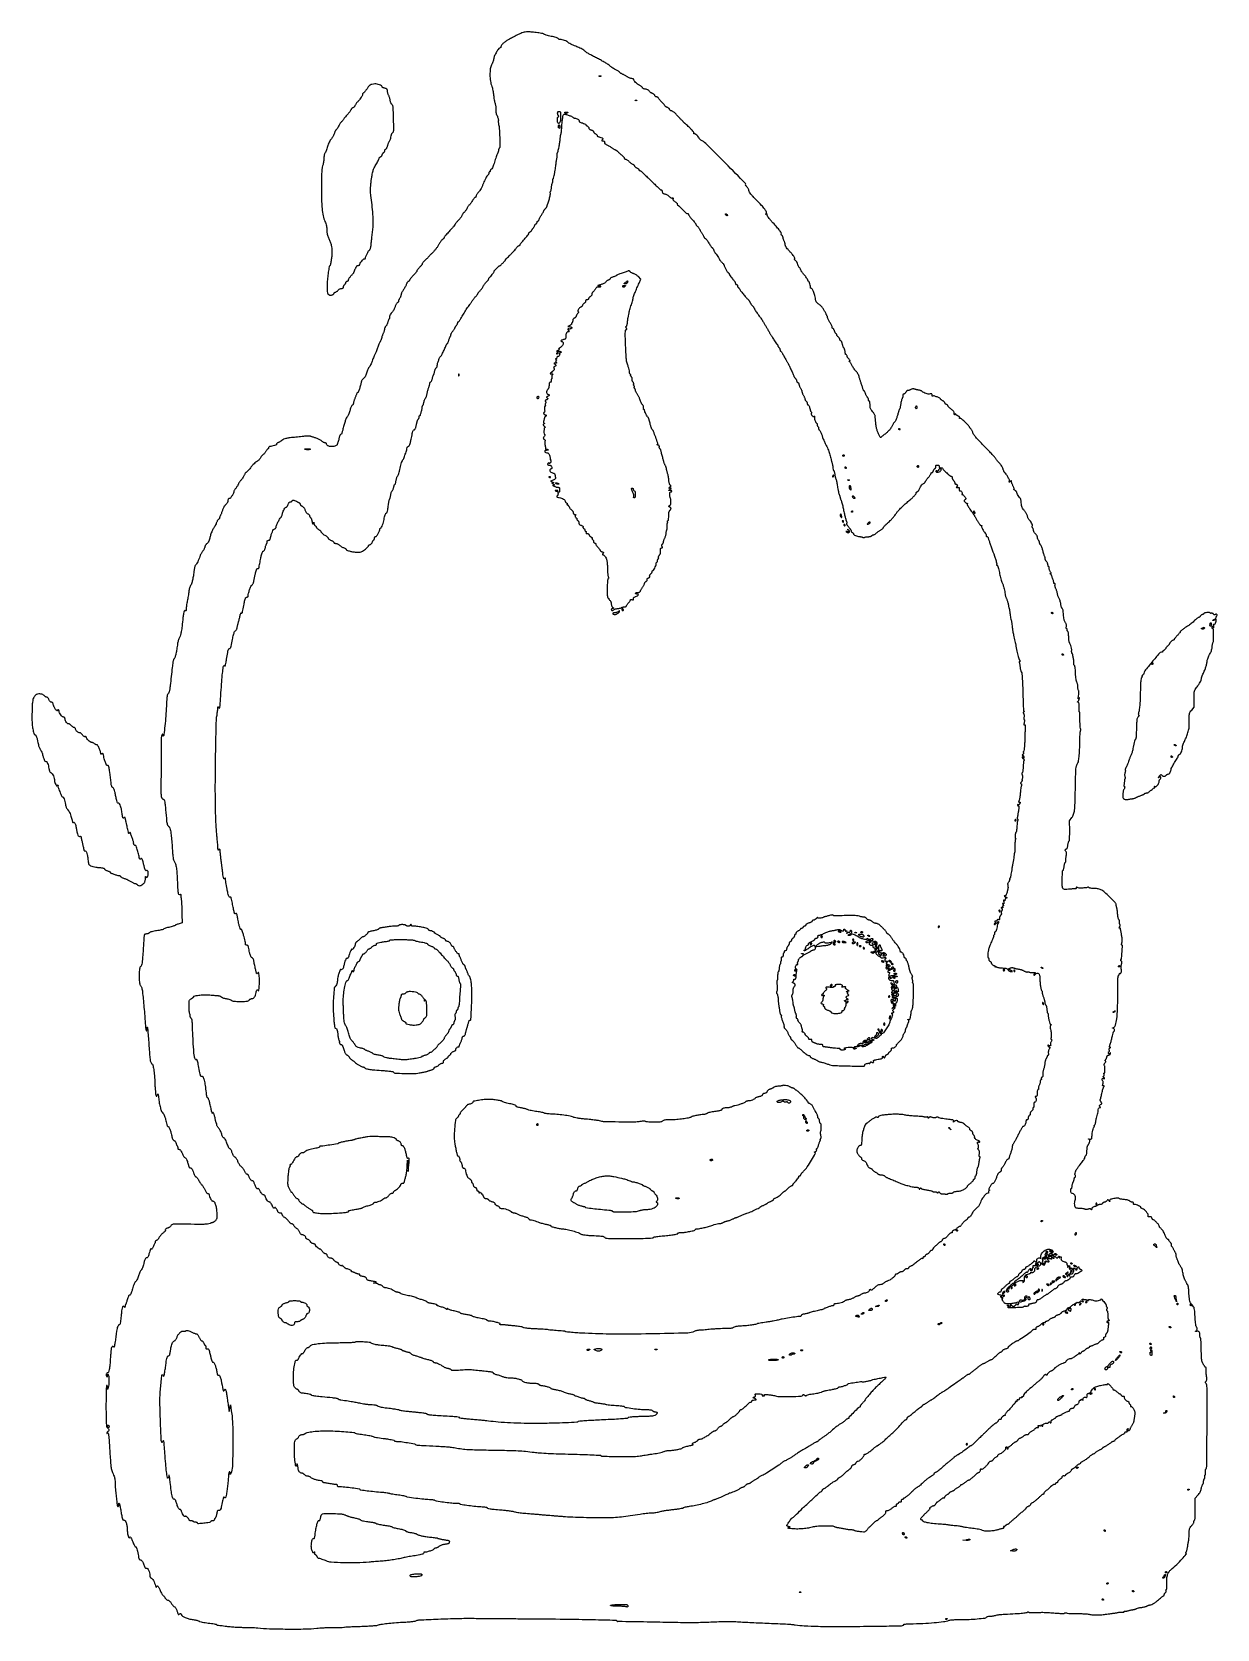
# Model space of a CAD drawing. Extents: x 489 to 2056, y 115 to 2226.
import ezdxf

# ---------------------------------------------------------------- set-up
doc = ezdxf.new("R2010")
doc.units = 0

msp = doc.modelspace()

# ---------------------------------------------------------------- linework, layer by layer
for points in [[(1131, 2222.023657, -0.001016), (1127.83525, 2220.369829, -0.000895), (1124.528125, 2218.657658, -0.000899), (1121.540667, 2217.124558, -0.002725), (1119.5, 2216.095948, 0.03777), (1115.883465, 2213.943099, 0.031827), (1112.406637, 2211.154008, 0.029423), (1109.689603, 2208.364607, 0.180272), (1109, 2206.514096, -0.058506), (1108.932008, 2205.935022, -0.077593), (1108.731268, 2205.444766, -0.096242), (1108.434125, 2205.116319, -0.162278), (1108.085169, 2205, 0.240458), (1106.218772, 2204.047335, 0.022414), (1103.288852, 2199.595383, 0.028742), (1100.710944, 2194.640956, 0.069545), (1099.559341, 2190.6874, -0.026361), (1099.139517, 2188.587049, -0.018007), (1098.452781, 2186.251717, -0.018186), (1097.625197, 2184.042192, -0.034588), (1096.776237, 2182.345323, 0.101851), (1095.034711, 2177.261659, 0.034001), (1094.568254, 2169.373593, 0.034195), (1095.218352, 2160.97733, 0.054173), (1097.028791, 2154, -0.028717), (1097.725667, 2151.784116, -0.01241), (1098.408461, 2148.765625, -0.012233), (1098.978036, 2145.509565, -0.015865), (1099.331718, 2142.5, 0.013217), (1099.664567, 2139.532216, 0.011058), (1100.170278, 2136.403203, 0.011209), (1100.760319, 2133.562067, 0.029785), (1101.346312, 2131.574732, -0.034495), (1101.853828, 2129.791867, -0.0228), (1102.199115, 2127.689344, -0.022951), (1102.348377, 2125.599081, -0.039702), (1102.254448, 2123.860387, 0.041939), (1102.1555, 2121.863155, 0.04079), (1102.388832, 2119.858283, 0.03669), (1102.977755, 2117.736486, 0.023834), (1103.949884, 2115.38323, -0.021766), (1104.757406, 2113.451117, -0.024195), (1105.362433, 2111.522438, -0.02451), (1105.714212, 2109.843918, -0.103708), (1105.664062, 2108.823371, 0.060277), (1105.535878, 2107.882251, 0.022821), (1105.576636, 2106.55385, 0.02221), (1105.753224, 2105.098167, 0.025246), (1106.053799, 2103.725797, -0.052976), (1106.914288, 2098.401867, -0.006486), (1107.40373, 2086.590783, -0.002277), (1107.707742, 2073.867878, -0.265101), (1106.943222, 2072.464909, 0.112709), (1106.581394, 2072.108363, 0.049993), (1106.277072, 2071.506847, 0.046001), (1106.069859, 2070.776736, 0.046183), (1106, 2070.022023, -0.054917), (1105.899815, 2069.11262, -0.020821), (1105.569633, 2067.87682, -0.020326), (1105.09576, 2066.551401, -0.02339), (1104.534922, 2065.33104, 0.028945), (1103.811291, 2063.709232, 0.006077), (1102.746582, 2060.789281, 0.006352), (1101.594009, 2057.366301, 0.005977), (1100.504299, 2053.845238, -0.012876), (1099.414556, 2050.488733, -0.018225), (1098.260754, 2047.56718, -0.014504), (1097.168418, 2045.256386, -0.185537), (1096.469377, 2044.626623, 0.082592), (1095.907667, 2044.296587, 0.065888), (1095.43163, 2043.778557, 0.066378), (1095.109819, 2043.158954, 0.086835), (1095, 2042.531385, -0.066379), (1094.92194, 2041.945984, -0.083484), (1094.693373, 2041.449844, -0.099336), (1094.354225, 2041.11802, -0.145121), (1093.956163, 2041, 0.142476), (1093.582061, 2040.89119, 0.127327), (1093.305268, 2040.594913, 0.104666), (1093.172131, 2040.148025, 0.072856), (1093.206163, 2039.62098, -0.132574), (1093.170662, 2038.960189, -0.048695), (1092.790963, 2038.097447, -0.043999), (1092.169508, 2037.188775, -0.039996), (1091.380094, 2036.37098, 0.077786), (1090.362752, 2035.14443, 0.014094), (1088.916502, 2032.552725, 0.014881), (1087.38534, 2029.391392, 0.012999), (1085.970287, 2026, -0.015837), (1084.501142, 2022.534445, -0.015588), (1082.80831, 2019.150124, -0.015662), (1081.141731, 2016.281443, -0.055776), (1079.825974, 2014.617442, 0.026746), (1078.689663, 2013.340043, 0.023089), (1077.635504, 2011.886199, 0.023745), (1076.802597, 2010.476679, 0.060154), (1076.377374, 2009.367442, -0.034868), (1076.081432, 2008.461112, -0.046924), (1075.683689, 2007.695436, -0.055529), (1075.25009, 2007.163414, -0.196479), (1074.850287, 2007, 0.211827), (1074.342426, 2006.774735, 0.014027), (1073.278404, 2005.53125, 0.018336), (1072.067835, 2003.915681, 0.012556), (1070.80922, 2002, -0.009342), (1069.567896, 2000.083922, -0.01413), (1068.410415, 1998.46875, -0.008788), (1067.398542, 1997.185316, -0.225086), (1067.007742, 1997, 0.238846), (1066.636434, 1996.811898, 0.011608), (1065.820965, 1995.644559, 0.016776), (1064.900897, 1994.153951, 0.011105), (1063.94123, 1992.385733, -0.016732), (1062.935772, 1990.581856, -0.020749), (1061.877032, 1988.977971, -0.019567), (1060.896918, 1987.725667, -0.125957), (1060.246757, 1987.264448, 0.117433), (1059.646506, 1986.853615, 0.030229), (1058.906196, 1985.931287, 0.029072), (1058.166626, 1984.745838, 0.025976), (1057.538546, 1983.43801, -0.034891), (1056.816033, 1981.999765, -0.02173), (1055.783395, 1980.419274, -0.021771), (1054.623389, 1978.942165, -0.036475), (1053.511184, 1977.822775, 0.027223), (1052.345361, 1976.692014, 0.01427), (1051.016013, 1975.169271, 0.014154), (1049.738674, 1973.526323, 0.021063), (1048.724809, 1972.01348, -0.027842), (1046.879504, 1969.339089, -0.013732), (1044.259126, 1966.145403, -0.011314), (1040.851068, 1962.391881, -0.00628), (1036.535351, 1957.962345, 0.021751), (1035.564789, 1956.90249, 0.025606), (1034.744759, 1955.81649, 0.025795), (1034.156633, 1954.844126, 0.123724), (1034, 1954.220819, -0.129718), (1033.854775, 1953.670468, -0.046696), (1033.387487, 1953.000908, -0.042453), (1032.712701, 1952.328948, -0.038876), (1031.91485, 1951.758474, 0.07167), (1030.957314, 1950.97442, 0.022406), (1029.763519, 1949.547802, 0.02188), (1028.55701, 1947.814997, 0.022537), (1027.519253, 1946, -0.02289), (1025.711848, 1942.844093, -0.019919), (1023.542786, 1939.712131, -0.019692), (1021.102197, 1936.724283, -0.020923), (1018.480859, 1934, 0.008023), (1017.667362, 1933.197072, 0.00229), (1016.430826, 1931.925199, 0.002305), (1015.048213, 1930.47668, 0.002443), (1013.705764, 1929.043231, -0.005346), (1012.277767, 1927.536069, -0.003714), (1010.633881, 1925.862838, -0.003746), (1009.031677, 1924.279977, -0.007715), (1007.75, 1923.070547, 0.020729), (1006.697158, 1922.023945, 0.025405), (1005.807813, 1920.959726, 0.025218), (1005.165458, 1920.010441, 0.136965), (1005, 1919.41776, -0.146928), (1004.811634, 1918.790584, -0.018277), (1003.975003, 1917.618902, -0.02028), (1002.846902, 1916.271919, -0.015508), (1001.510648, 1914.890445, 0.018063), (1000.173837, 1913.494187, 0.022616), (999.043166, 1912.102554, 0.021624), (998.21623, 1910.877697, 0.1365), (998.010648, 1910.160804, -0.148711), (997.776875, 1909.413578, -0.01674), (996.714907, 1907.962989, -0.01913), (995.294855, 1906.289562, -0.014432), (993.614568, 1904.559455, 0.015738), (991.885737, 1902.77004, 0.016956), (990.317032, 1900.918144, 0.016709), (989.08334, 1899.245411, 0.073815), (988.54718, 1898.148652, -0.053611), (988.185658, 1897.326885, -0.05936), (987.6675, 1896.631166, -0.067584), (987.078998, 1896.158084, -0.13637), (986.510164, 1896, 0.198181), (985.907181, 1895.75123, 0.047046), (985.197315, 1894.898438, 0.0413), (984.506839, 1893.685789, 0.030662), (983.94374, 1892.25, -0.029073), (983.275901, 1890.531113, -0.014616), (982.246271, 1888.442131, -0.014463), (981.052323, 1886.337832, -0.020767), (979.866188, 1884.552997, 0.022196), (978.768652, 1882.891205, 0.023195), (977.840007, 1881.162359, 0.02366), (977.181617, 1879.601771, 0.087399), (976.993411, 1878.552997, -0.066479), (976.857718, 1877.561206, -0.025644), (976.419918, 1876.240143, -0.024845), (975.792048, 1874.837807, -0.02805), (975.050347, 1873.562383, 0.02156), (974.343067, 1872.381659, 0.029876), (973.82109, 1871.263792, 0.030069), (973.514982, 1870.330706, 0.205432), (973.584945, 1869.862556, -0.228936), (973.623089, 1869.495182, -0.082746), (973.359208, 1869.025382, -0.061027), (972.848588, 1868.528259, -0.039698), (972.154974, 1868.082939, 0.105641), (971.347355, 1867.400068, 0.035338), (970.485334, 1866.106333, 0.033329), (969.706885, 1864.496755, 0.032391), (969.140642, 1862.782766, -0.03742), (968.496506, 1860.896816, -0.022454), (967.469113, 1858.763569, -0.022416), (966.249222, 1856.721791, -0.03601), (965.013676, 1855.114491, 0.015556), (963.213959, 1852.961447, 0.054725), (962.26276, 1851.429997, 0.082208), (961.873858, 1850.089712, 0.074125), (961.916666, 1848.64474, -0.096053), (961.910971, 1848.235772, -0.040114), (961.754944, 1847.704445, -0.037775), (961.491102, 1847.145936, -0.040004), (961.150559, 1846.64474, 0.064551), (960.748977, 1845.986572, 0.017453), (960.290378, 1844.851671, 0.017366), (959.855831, 1843.515348, 0.017213), (959.513654, 1842.148182, -0.036088), (959.100074, 1840.725803, -0.026778), (958.449477, 1839.223369, -0.027306), (957.677617, 1837.865209, -0.053552), (956.898182, 1836.898182, 0.050804), (956.171133, 1836.006199, 0.038012), (955.555781, 1834.896653, 0.038855), (955.13358, 1833.749675, 0.068179), (954.993839, 1832.75, -0.046516), (954.892735, 1831.696789, -0.022244), (954.578359, 1830.372912, -0.021832), (954.12449, 1829.009192, -0.028991), (953.588089, 1827.81736, 0.023235), (953.000794, 1826.55156, 0.012629), (952.392376, 1824.948271, 0.012559), (951.854633, 1823.282853, 0.019413), (951.482956, 1821.81736, -0.022898), (951.122688, 1820.437272, -0.020118), (950.624084, 1819.03385, -0.020603), (950.070514, 1817.803516, -0.055513), (949.549899, 1817, 0.063192), (948.966031, 1816.067909, 0.011399), (948.147747, 1814.188279, 0.012129), (947.287971, 1811.928416, 0.010714), (946.500358, 1809.534566, -0.01121), (945.672951, 1807.02814, -0.009632), (944.693453, 1804.430075, -0.00974), (943.712674, 1802.105611, -0.027361), (942.907784, 1800.534566, 0.025202), (942.078941, 1798.933824, 0.008107), (941.009908, 1796.482029, 0.008063), (939.906936, 1793.711114, 0.008947), (938.93323, 1791, -0.014572), (937.962379, 1788.389503, -0.015982), (936.868184, 1785.920449, -0.015568), (935.80409, 1783.877752, -0.073533), (934.998275, 1782.835571, 0.075577), (934.215286, 1781.814361, 0.017982), (933.247405, 1779.896114, 0.018088), (932.284334, 1777.587142, 0.016988), (931.46856, 1775.16619, -0.018658), (930.525481, 1772.398005, -0.037808), (929.54324, 1770.318308, -0.049201), (928.495299, 1768.835244, -0.091739), (927.350028, 1767.919738, 0.073087), (926.348639, 1767.178335, 0.054496), (925.484634, 1766.107018, 0.050684), (924.817278, 1764.788406, 0.045479), (924.399105, 1763.313876, -0.019946), (923.402602, 1758.966607, -0.013809), (921.946205, 1754.136147, -0.006162), (920.393127, 1749.642651, -0.54991), (919.81913, 1749.514204, 0.419915), (919.527064, 1749.511367, 0.047986), (919.073126, 1748.938482, 0.035673), (918.558087, 1748.002081, 0.019088), (918.051778, 1746.782065, -0.004181), (917.483335, 1745.288032, -0.002414), (916.775676, 1743.499453, -0.002412), (916.048059, 1741.711091, -0.004043), (915.417176, 1740.216073, 0.018101), (914.874685, 1738.822398, 0.016533), (914.416296, 1737.350694, 0.016804), (914.094715, 1736.009182, 0.05046), (914, 1735.073062, -0.066572), (913.899801, 1734.323834, -0.062259), (913.605654, 1733.608759, -0.066558), (913.170973, 1733.034022, -0.106384), (912.657545, 1732.698829, 0.172655), (912.041811, 1732.171355, 0.021339), (911.216185, 1730.577073, 0.023179), (910.377049, 1728.528776, 0.017231), (909.635938, 1726.199231, -0.016019), (908.858613, 1723.735191, -0.01517), (907.912183, 1721.280229, -0.015321), (906.942815, 1719.16063, -0.050241), (906.125794, 1717.85739, 0.061872), (904.573417, 1715.248663, 0.020557), (902.952853, 1711.096271, 0.018174), (901.368107, 1705.874257, 0.012071), (899.915512, 1699.784552, -0.012519), (899.397943, 1697.623328, -0.022182), (898.84876, 1695.875531, -0.019697), (898.32906, 1694.60469, -0.451617), (897.99483, 1694.503195, 0.404107), (897.280688, 1694.347611, 0.031074), (896.197208, 1692.48166, 0.035511), (895.287107, 1690.286082, 0.080665), (895, 1688.518047, -0.052588), (894.924162, 1687.798978, -0.015128), (894.657427, 1686.710944, -0.015042), (894.280202, 1685.494691, -0.015481), (893.833794, 1684.3151, 0.006701), (893.381137, 1683.179629, 0.00797), (892.985547, 1682.095909, 0.007035), (892.680017, 1681.173921, 0.049987), (892.583794, 1680.713525, -0.204257), (891.990586, 1679.650805, -0.074303), (890.453758, 1678.790407, -0.056028), (888.21487, 1678.218476, -0.034555), (885.5, 1678.030626, -0.024895), (882.594221, 1678.175394, -0.085984), (880.784714, 1678.678345, -0.120065), (879.585603, 1679.651277, -0.074313), (878.708443, 1681.25, 0.086599), (878.319873, 1681.918955, 0.067261), (877.695774, 1682.485938, 0.066968), (876.940437, 1682.869077, 0.08412), (876.167748, 1683, -0.091768), (875.273642, 1683.165495, -0.035586), (874.128395, 1683.700727, -0.033741), (872.939373, 1684.472597, -0.035506), (871.886364, 1685.385453, 0.05146), (870.652862, 1686.387797, 0.024179), (868.879119, 1687.429922, 0.023658), (866.897796, 1688.351928, 0.030641), (865, 1688.995561, -0.007513), (863.120954, 1689.537388, -0.006811), (861.196261, 1690.152613, -0.006835), (859.488729, 1690.750251, -0.021635), (858.370251, 1691.214732, 0.075026), (857.198996, 1691.560552, 0.020872), (855.288604, 1691.743722, 0.020572), (853.082448, 1691.771767, 0.020264), (850.870251, 1691.618995, -0.001549), (848.162178, 1691.329833, -0.00055), (844.286886, 1690.932476, -0.000545), (840.030846, 1690.505494, -0.000642), (836, 1690.110772, 0.006749), (828.861433, 1689.323601, 0.029465), (824.683979, 1688.553772, 0.049785), (821.837649, 1687.544874, 0.064069), (819.5, 1686.05281, -0.025947), (818.532992, 1685.326543, -0.013643), (817.263123, 1684.521519, -0.013537), (815.914028, 1683.765742, -0.02025), (814.693612, 1683.18659, 0.034274), (813.660481, 1682.660352, 0.056479), (812.882559, 1682.065936, 0.079668), (812.454377, 1681.498568, 0.266307), (812.46921, 1681.049819, -0.449042), (812.233745, 1680.26231, -0.025063), (809.56772, 1679.178793, -0.030671), (806.440841, 1678.297939, -0.052568), (803.75, 1678.005577, 0.084329), (803.081695, 1677.889862, 0.092954), (802.514063, 1677.561013, 0.100128), (802.13442, 1677.072601, 0.115802), (802, 1676.5, -0.054212), (801.937598, 1675.926161, -0.073918), (801.752507, 1675.440625, -0.093572), (801.478953, 1675.114775, -0.173156), (801.157471, 1675, 0.207753), (800.727518, 1674.813293, 0.022434), (800.007839, 1673.970179, 0.024561), (799.211526, 1672.837129, 0.017375), (798.426957, 1671.494225, -0.02523), (797.59251, 1670.116096, -0.02771), (796.647219, 1668.87341, -0.028665), (795.728796, 1667.912942, -0.109594), (795.019486, 1667.495302, 0.112464), (794.293287, 1667.062155, 0.025516), (793.300825, 1666.013722, 0.025177), (792.25534, 1664.65718, 0.022131), (791.302473, 1663.144132, -0.036191), (790.255262, 1661.580486, -0.029753), (788.927243, 1660.072285, -0.030731), (787.53359, 1658.830318, -0.066957), (786.302473, 1658.104428, 0.078839), (784.886432, 1657.223752, 0.016526), (782.737415, 1655.234587, 0.016945), (780.373925, 1652.733253, 0.015321), (778.101494, 1649.994138, -0.008479), (775.982821, 1647.368063, -0.013855), (774.089102, 1645.224228, -0.007484), (772.466648, 1643.538267, -0.349018), (772.023168, 1643.485681, 0.364275), (771.66245, 1643.432972, 0.030792), (771.037691, 1642.637001, 0.029606), (770.331515, 1641.471396, 0.017502), (769.622993, 1640.006558, -0.02656), (768.751117, 1638.284259, -0.015733), (767.541042, 1636.324623, -0.01572), (766.206725, 1634.440044, -0.025964), (764.951319, 1632.947887, 0.017674), (763.82133, 1631.649113, 0.021818), (762.86695, 1630.359331, 0.020856), (762.171077, 1629.228669, 0.128196), (762, 1628.572384, -0.115996), (761.837984, 1627.883413, -0.015499), (761.126922, 1626.559619, -0.017241), (760.165906, 1625.02128, -0.013717), (759.02782, 1623.428139, 0.009684), (757.887402, 1621.858656, 0.013036), (756.920546, 1620.392316, 0.010116), (756.177904, 1619.143884, 0.121891), (756.02782, 1618.609531, -0.106744), (755.48165, 1616.414927, -0.023252), (753.590944, 1612.97931, -0.016684), (751.444142, 1609.723613, -0.342772), (750.389171, 1609.404155, 0.230779), (749.498464, 1609.32628, 0.127501), (748.715782, 1608.529283, 0.082534), (748.17782, 1607.091383, 0.048366), (748, 1605.257412, -0.119991), (747.810289, 1604.478274, -0.032397), (747.149283, 1603.381656, -0.030854), (746.21238, 1602.196432, -0.027677), (745.103943, 1601.089199, 0.048453), (743.912968, 1599.796468, 0.027829), (742.729578, 1598.036577, 0.027581), (741.727806, 1596.117903, 0.040881), (741.0878, 1594.333191, -0.013401), (740.551074, 1592.530667, -0.009789), (739.862666, 1590.558133, -0.009903), (739.136143, 1588.713302, -0.021449), (738.490018, 1587.333191, 0.014802), (737.923901, 1586.16467, 0.016094), (737.444585, 1584.99649, 0.015743), (737.099303, 1583.974106, 0.072331), (737.006161, 1583.356989, -0.097541), (736.910369, 1582.884083, -0.066449), (736.633574, 1582.408432, -0.063685), (736.22613, 1582.002232, -0.072693), (735.746432, 1581.732939, 0.139307), (735.177802, 1581.306697, 0.028474), (734.467605, 1580.254645, 0.027957), (733.758141, 1578.895074, 0.02308), (733.153305, 1577.37595, -0.0243), (732.442978, 1575.604452, -0.012611), (731.395155, 1573.46356, -0.01251), (730.205679, 1571.313902, -0.018586), (729.049197, 1569.5, 0.033038), (727.897639, 1567.573237, 0.017662), (726.72236, 1565.059375, 0.017512), (725.699235, 1562.397759, 0.026072), (725.010178, 1560, -0.013876), (723.892124, 1555.718895, -0.039079), (722.799115, 1552.826688, -0.055799), (721.54974, 1550.793131, -0.072811), (719.973476, 1549.285875, 0.074949), (719.276419, 1548.613636, 0.036493), (718.596251, 1547.577625, 0.035158), (718.032686, 1546.373391, 0.042533), (717.685099, 1545.175497, -0.046451), (717.291845, 1543.858784, -0.023391), (716.568637, 1542.281193, -0.023006), (715.662318, 1540.707829, -0.031542), (714.697792, 1539.389622, 0.03276), (713.682648, 1537.99513, 0.018107), (712.621519, 1536.173827, 0.01799), (711.675673, 1534.242259, 0.027507), (711.011155, 1532.5, -0.017493), (709.747428, 1528.976464, -0.020287), (708.295057, 1525.723448, -0.0218), (706.810061, 1523.031312, -0.059503), (705.467737, 1521.32488, 0.104281), (704.935402, 1520.50807, 0.021644), (704.382787, 1518.876064, 0.021859), (703.897612, 1516.889165, 0.019096), (703.561787, 1514.775983, -0.009143), (702.520286, 1507.260266, -0.016991), (701.358396, 1501.217619, -0.019158), (700.130138, 1496.642001, -0.087188), (698.875018, 1494.198427, 0.066968), (698.157797, 1492.930233, 0.021908), (697.445785, 1490.899028, 0.021385), (696.844242, 1488.548878, 0.022591), (696.458556, 1486.198427, -0.007669), (696.101963, 1483.529123, -0.003861), (695.574418, 1480.171896, -0.003833), (694.9756, 1476.709377, -0.005677), (694.393043, 1473.684624, 0.009055), (693.858606, 1470.805088, 0.008017), (693.404708, 1467.788906, 0.008076), (693.083369, 1465.059237, 0.024223), (692.984687, 1463.184624, -0.013725), (692.934611, 1461.600716, -0.075264), (692.757323, 1460.766063, -0.371464), (692.46718, 1460.607588, -0.201304), (692.109687, 1460.856763, 0.334731), (691.12122, 1461.228822, 0.235786), (690.215699, 1460.386708, 0.053763), (689.443405, 1457.376331, 0.01144), (688.79062, 1452, -0.003572), (687.571271, 1440.440159, -0.015144), (686.583032, 1433.553273, -0.025294), (685.538412, 1428.955014, -0.055726), (684.186119, 1425.620713, 0.030743), (683.34031, 1423.801343, 0.017765), (682.539275, 1421.523633, 0.017709), (681.895473, 1419.172122, 0.028254), (681.532076, 1417.120713, -0.008877), (680.551512, 1409.98637, -0.015941), (679.457316, 1404.178627, -0.016209), (678.325454, 1399.755387, -0.109094), (677.245742, 1397.780201, 0.061181), (676.641947, 1396.888822, 0.027983), (676.071593, 1395.602034, 0.027202), (675.615329, 1394.162198, 0.033686), (675.356502, 1392.780201, 0.000721), (674.555853, 1385.930032, 0.000153), (673.180852, 1373.984855, 0.000121), (671.806017, 1361.983201, 0.001249), (671.251629, 1357.023438, -0.029341), (670.943505, 1355.200934, -0.032986), (670.431696, 1353.498864, -0.035492), (669.80092, 1352.119851, -0.11058), (669.131287, 1351.356697, 0.167018), (668.251535, 1350.096628, 0.034192), (667.676652, 1347.401614, 0.019787), (667.21911, 1342.941897, 0.003811), (666.772323, 1334.83326, -0.006511), (665.974447, 1321.649219, -0.007051), (664.849557, 1308.836337, -0.002483), (663.599607, 1297.159331, -0.171638), (662.75, 1295.407525, -0.213594), (662.465106, 1295.300809, -0.23477), (662.21138, 1295.447315, -0.104714), (662.033052, 1295.897322, -0.038209), (661.969591, 1296.583333, 0.00571), (661.935045, 1297.84917, 0.3929), (661.796, 1297.987646, 0.272331), (661.589682, 1297.875694, 0.003905), (660.848355, 1296.622153, 0.130666), (659.98117, 1293.444231, 0.000516), (659.774964, 1255.955151, 0.000825), (659.671671, 1219.300398, 0.077278), (660.479494, 1214.064609, 0.058134), (660.835348, 1213.275119, 0.061783), (661.35752, 1212.606479, 0.069259), (661.959032, 1212.152918, 0.127632), (662.548336, 1212, -0.314428), (663.848115, 1211.092952, -0.046644), (664.713432, 1207.827214, -0.0192), (665.526677, 1201.478454, -0.002052), (666.787104, 1186.668574, 0.009654), (667.200933, 1182.548465, 0.026099), (667.702674, 1179.653304, 0.0356), (668.304518, 1177.672376, 0.141436), (669.063086, 1176.668574, -0.045507), (669.719735, 1176.076651, -0.02603), (670.403047, 1175.255768, -0.02582), (671.009386, 1174.351196, -0.03866), (671.432814, 1173.5, -0.060787), (672.278851, 1170.356401, -0.006775), (673.227425, 1162.981949, -0.007999), (674.114539, 1153.99374, -0.005867), (674.821734, 1144, 0.00768), (675.223041, 1138.606673, 0.018575), (675.728331, 1134.642414, 0.024203), (676.348595, 1131.765085, 0.079958), (677.137454, 1130, -0.076301), (678.832956, 1126.279139, -0.030933), (680.016224, 1120.818991, -0.021645), (680.850197, 1113.147095, -0.007611), (681.401362, 1102.082869, 0.007171), (681.873293, 1092.438159, 0.038036), (682.606483, 1087.207651, 0.191646), (683.670197, 1085.632637, 0.427314), (684.93985, 1085.902676, -0.70462), (685.713823, 1085.737371, -0.010493), (686.449229, 1079.184213, -0.012219), (687.039728, 1070.295186, -0.006906), (687.342988, 1059.5), (687.5, 1048.5), (682.5, 1046.79377, 0.007821), (680.648276, 1046.129362, 0.01729), (679.2625, 1045.552077, 0.028751), (678.464405, 1045.129681, 0.711324), (678.5, 1044.962712, -0.796823), (678.514574, 1044.818915, -0.007851), (676.859316, 1044.287773, -0.008307), (674.50764, 1043.61615, -0.004145), (671.510438, 1042.840339, 0.00852), (668.408108, 1042.008285, 0.012341), (665.701044, 1041.15974, 0.008016), (663.49048, 1040.366654, 0.165672), (662.953162, 1039.924214, -0.191808), (662.402446, 1039.515713, -0.008672), (660.072163, 1038.940876, -0.013469), (657.218893, 1038.369693, -0.009134), (653.942724, 1037.866602, 0.012769), (650.536373, 1037.318148, 0.018793), (647.580548, 1036.648605, 0.017307), (645.254377, 1035.941887, 0.140871), (644.351662, 1035.311687, -0.087042), (643.709105, 1034.752974, -0.038797), (642.702972, 1034.248819, -0.036874), (641.527643, 1033.868123, -0.041168), (640.351662, 1033.681677, 0.039737), (638.908531, 1033.4571, 0.123986), (638.043268, 1033.006058, 0.138751), (637.550358, 1032.233342, 0.055005), (637.320164, 1030.983775, 0.001185), (637.201825, 1029.293769, 0.000064), (636.840513, 1023.942109, 0.0001), (636.412796, 1017.575938, 0.000073), (635.939843, 1010.5, -0.003056), (635.21492, 1000.547028, -0.018777), (634.617977, 995.440417, -0.036508), (633.917363, 992.405862, -0.127578), (632.869679, 990.711045, 0.103034), (631.886498, 989.280434, 0.062671), (631.333994, 987.296376, 0.031231), (631.065371, 984.104911, 0.005382), (631, 978.032473, 0.005711), (631.067097, 972.157883, 0.028551), (631.329964, 968.876089, 0.053478), (631.84506, 966.805949, 0.109098), (632.741562, 965.401295, -0.092592), (633.521747, 964.262713, -0.031575), (634.217179, 962.374903, -0.027138), (634.799335, 959.949454, -0.017325), (635.223213, 957.079866, -0.003856), (636.171112, 948.024273, -0.002039), (637.214364, 936.778795, -0.002039), (638.168018, 925.49962, -0.003773), (638.836123, 916.329163, 0.010612), (639.399259, 909.827864, 0.040529), (640.161548, 905.834952, 0.780974), (640.707413, 905.848558, 0.055008), (641, 908.5, -0.051865), (641.24344, 910.840564, -0.830536), (641.634513, 910.831706, -0.018953), (642.299272, 905.501589, -0.003783), (643.05247, 895.939812, 0.000879), (644.563451, 875.221779, 0.013217), (645.292703, 868.025466, 0.038588), (646.062517, 864.314888, 0.166056), (647.337552, 862.493734, -0.171708), (648.898782, 860.210801, -0.025868), (650.061266, 854.702584, -0.020904), (650.986526, 846.654694, -0.007406), (651.657056, 835.077502, 0.005315), (651.920804, 830.168145, 0.006982), (652.271706, 825.693846, 0.005249), (652.656076, 821.965366, 0.064316), (652.998184, 820.577502, 0.011163), (653.540708, 819.266855, 0.361733), (653.827921, 819.1239, 0.239318), (654.122282, 819.37292, 0.006363), (654.783737, 821, -0.05061), (655.335201, 822.073557, -0.589105), (655.707422, 822.047606, -0.078218), (656.006184, 821.009923, -0.003946), (656.41631, 817.5, 0.015956), (657.444505, 810.221577, 0.023954), (658.844974, 803.963106, 0.024786), (660.436592, 799.121462, 0.13954), (662.055818, 796.966794, -0.109865), (663.346889, 795.442955, -0.036352), (664.526122, 792.739903, -0.022926), (665.793735, 788.535853, -0.006156), (667.416257, 781.75, 0.041084), (667.747029, 780.697531, 0.05338), (668.22536, 779.807813, 0.064137), (668.769875, 779.19696, 0.180589), (669.297418, 779, -0.302029), (670.272732, 778.351717, -0.014461), (671.754411, 774.515794, -0.020358), (673.232335, 769.720711, -0.014903), (674.493856, 764.295329, 0.044108), (674.888757, 762.956453, 0.054616), (675.49334, 761.806694, 0.062319), (676.24235, 760.948728, 0.105713), (677.067175, 760.478679, -0.097232), (677.852387, 760.048506, -0.053476), (678.617012, 759.258235, -0.050459), (679.247604, 758.25515, -0.056605), (679.635564, 757.18335, 0.016873), (679.937751, 756.082699, 0.016408), (680.315979, 754.994484, 0.016555), (680.711031, 754.061206, 0.056829), (681.052851, 753.5, -0.038071), (681.536595, 752.76885, -0.061104), (681.818015, 752.077032, -0.049325), (681.958444, 751.23738, -0.016787), (682, 750, 0.173114), (682.136191, 749.618433, 0.093583), (682.522834, 749.29375, 0.073932), (683.098959, 749.074066, 0.054228), (683.779859, 749, -0.165948), (684.694227, 748.687931, -0.071001), (685.605911, 747.750051, -0.047334), (686.540413, 746.172789, -0.01871), (687.529859, 743.85107, 0.023457), (688.406469, 741.847056, 0.029332), (689.411282, 740.08354, 0.03002), (690.400297, 738.745633, 0.154406), (691.168121, 738.25585, -0.153591), (692.384634, 737.48258, -0.064131), (693.447833, 735.830006, -0.035939), (694.54543, 733.01484, -0.008737), (695.936539, 728.221136, 0.017967), (696.435502, 726.613217, 0.031821), (696.976529, 725.33516, 0.036728), (697.486649, 724.479289, 0.397517), (697.846535, 724.405153, -0.24897), (698.962559, 724.478422, -0.125662), (700.097008, 723.575075, -0.059479), (701.311252, 721.500282, -0.016646), (702.69871, 718, 0.017627), (703.532571, 715.90832, 0.027584), (704.409355, 714.181195, 0.026188), (705.225672, 712.927786, 0.294087), (705.754481, 712.723219, -0.260652), (706.333255, 712.539717, -0.020535), (707.428005, 711.273109, -0.023764), (708.66592, 709.554293, -0.015711), (709.928205, 707.473219, 0.010622), (711.171341, 705.375872, 0.01599), (712.350762, 703.607758, 0.010807), (713.388947, 702.218761, 0.230804), (713.837612, 702, -0.246286), (714.264762, 701.776012, -0.0133), (715.125165, 700.457812, -0.018249), (716.08541, 698.761824, -0.012068), (717.06856, 696.75, 0.012425), (718.775744, 693.262896, 0.053348), (720.054225, 691.339801, 0.119041), (721.141528, 690.529371, 0.243957), (722.172937, 690.606881, -0.329014), (722.510919, 690.579056, -0.080737), (722.889155, 690.122464, -0.052186), (723.250426, 689.327212, -0.028399), (723.532056, 688.290898, 0.039826), (724.400706, 685.360553, 0.050232), (725.676359, 682.837837, 0.059557), (727.106655, 681.09608, 0.216414), (728.42514, 680.632578, -0.30481), (730.201721, 679.653891, -0.04665), (731.788056, 675.708783, -0.040422), (732.947348, 670.223642, -0.028503), (733.391453, 663.934427, -0.007144), (733.387664, 659.089889, -0.05491), (733.105352, 656.839174, -0.107839), (732.401344, 655.379297, -0.064782), (731.024098, 654.024378, -0.011525), (730.037507, 653.312877, -0.016094), (729.121539, 652.726339, -0.012443), (728.344743, 652.289289, -0.164095), (728.024098, 652.236782, 0.119528), (727.685723, 652.211374, 0.008252), (726.772704, 651.899273, 0.011378), (725.687326, 651.479993, 0.008292), (724.5, 650.966795, -0.087562), (721.199235, 650.124379, -0.013756), (714.471694, 649.803262, -0.009414), (703.939314, 649.788957, -0.002009), (685.639001, 650.182256, 0.00386), (678.544189, 650.30846, 0.049042), (675.889761, 650.074429, 0.117966), (674.23311, 649.333043, 0.060579), (672.601437, 647.729674, -0.032491), (671.651243, 646.68505, -0.03517), (670.597177, 645.801842, -0.037654), (669.594418, 645.184493, -0.119711), (668.83488, 645, 0.123104), (667.528741, 644.673471, 0.07173), (666.219405, 643.712454, 0.086692), (665.416567, 642.591364, 0.31865), (665.55479, 641.778543, -0.379091), (665.576733, 641.417454, -0.02109), (664.783631, 640.487587, -0.023942), (663.638269, 639.366783, -0.01421), (662.174868, 638.138498, 0.026689), (660.586339, 636.736182, 0.022278), (659.052608, 635.088731, 0.022857), (657.783815, 633.451919, 0.055308), (657.046874, 632.113165, -0.044901), (656.441808, 630.957834, -0.04206), (655.628417, 629.901645, -0.04488), (654.740348, 629.089499, -0.099147), (653.918121, 628.688839, 0.074991), (653.185062, 628.374161, 0.07139), (652.563448, 627.853003, 0.075846), (652.144245, 627.211958, 0.107344), (652, 626.547814, -0.079786), (651.853415, 625.63505, -0.014342), (651.265625, 624.010449, -0.015152), (650.457091, 622.130339, -0.013187), (649.5, 620.212151, -0.011874), (648.538163, 618.504387, -0.029607), (647.734375, 617.319033, -0.079893), (647.225217, 616.8387, -0.602024), (647, 616.957957, 0.381871), (646.559189, 617.450964, 0.307511), (645.902804, 617.105066, 0.044594), (644.833931, 614.576989, 0.018461), (643.828707, 611, -0.014294), (643.071904, 608.218213, -0.060078), (642.376236, 606.635941, -0.113615), (641.581413, 605.800511, -0.14654), (640.572478, 605.496095, 0.176107), (639.513313, 605.10867, 0.102053), (638.663529, 604.031835, 0.047286), (637.853192, 601.943761, 0.008991), (636.812718, 597.996095, -0.014811), (635.996872, 595.040711, -0.018641), (635.060143, 592.360636, -0.017001), (634.129678, 590.205211, -0.12296), (633.419436, 589.337985, 0.108418), (632.698291, 588.507266, 0.01763), (631.737409, 586.585555, 0.018725), (630.755281, 584.202756, 0.015513), (629.885488, 581.599777, -0.018193), (628.979577, 578.936266, -0.024969), (627.961389, 576.619998, -0.02592), (626.949854, 574.836446, -0.128617), (626.111254, 574.059541, 0.140865), (625.199382, 573.173051, 0.028374), (624.178815, 571.128047, 0.024147), (623.104758, 568.256062, 0.011764), (622.000055, 564.500204, -0.008652), (620.85023, 560.499105, -0.031426), (619.918663, 558.023968, -0.053488), (619.10298, 556.63079, -0.337129), (618.362016, 556.414576, 0.279532), (617.668964, 556.289363, 0.082316), (616.958371, 555.415372, 0.045355), (616.210627, 553.77515, 0.0144), (615.394457, 551.212121, -0.004843), (614.721899, 548.951537, -0.006199), (614.056798, 546.884186, -0.004877), (613.46231, 545.167704, -0.051594), (613.142846, 544.5, 0.028751), (612.739144, 543.746535, 0.04141), (612.478738, 543.036705, 0.030545), (612.291359, 542.147861, 0.008729), (612.109687, 540.75, -0.064492), (611.991563, 540.26853, -0.370949), (611.777814, 540.154251, -0.176237), (611.475279, 540.347462, -0.022449), (611.026328, 540.991641, 0.309602), (609.854714, 541.496043, 0.260801), (608.804504, 540.603921, 0.054117), (607.919132, 537.110949, 0.009956), (607.120623, 530.5, -0.002198), (606.289037, 522.585602, -0.020394), (605.775492, 519.184605, -0.052073), (605.257355, 517.477607, -0.339553), (604.527222, 517.062106, 0.274377), (603.469936, 516.617248, 0.059398), (602.446677, 514.823015, 0.043752), (601.554979, 512.060183, 0.02288), (600.910833, 508.5, -0.000627), (598.980131, 494.231711, -0.010988), (598.245979, 489.615763, -0.053532), (597.714287, 487.812077, -0.611179), (597.144373, 487.7664, 0.106511), (596.760307, 488.165826, 0.116977), (596.258319, 488.354708, 0.102978), (595.673342, 488.308841, 0.067626), (595.053878, 488.033298, 0.194517), (594.34902, 487.072609, 0.02261), (593.798996, 484.40772, 0.018492), (593.311466, 480.409757, 0.005655), (592.866959, 474.336085, -0.005647), (592.113272, 464.035457, -0.024835), (591.299451, 457.998222, -0.040805), (590.332283, 454.437437, -0.315926), (588.996732, 453.5, 0.217776), (587.890759, 452.994309, 0.123108), (587.212705, 451.653167, 0.107841), (587.199044, 450.000681, 0.145722), (587.90622, 448.69378, 0.08393), (588.411715, 448.33448, 0.346936), (588.7535, 448.409985, 0.149731), (588.960094, 448.91511, 0.021187), (589.015313, 450.05, -0.011209), (589.051941, 451.327378, -0.190309), (589.223063, 451.703272, -0.435836), (589.493811, 451.688487, -0.030129), (590, 451, -0.131185), (590.713866, 448.793154, -0.012994), (590.859844, 443.177176, -0.016684), (590.671048, 437.520865, -0.060876), (590, 434), (589.19936, 431.5), (589.09968, 434.25, 0.034479), (588.98851, 435.303228, 0.051624), (588.735531, 436.192187, 0.066121), (588.390881, 436.804804, 0.235803), (588, 437, 0.400696), (587.532682, 436.553864, 0.002337), (587.259259, 430, 0.006659), (587.060256, 421.60551, 0.002596), (587, 410, 0.001331), (587.044941, 393.11232, 0.015885), (587.287037, 386.587963, 0.043119), (587.83832, 383.060761, 0.136889), (589, 381, -0.031147), (590.430251, 379.37952, -0.141223), (590.89311, 378.221541, -0.185147), (590.607844, 377.176505, -0.061438), (589.5, 376, 0.040551), (588.927193, 375.440348, 0.039214), (588.445123, 374.789577, 0.041902), (588.11492, 374.148163, 0.101659), (588.015313, 373.627555, 0.128388), (588.098922, 373.324225, 0.355038), (588.29182, 373.250703, 0.139861), (588.584699, 373.449393, 0.033159), (588.936079, 373.930814, -0.577466), (589.705143, 373.899433, -0.079706), (590.348041, 371.982363, -0.022476), (590.907519, 367.324778, -0.003925), (591.49749, 358.5, 0.001743), (592.740757, 338.59885, 0.014942), (593.593788, 329.718124, 0.034212), (594.660597, 324.289399, 0.054091), (596.37652, 319.872071, -0.024635), (597.636839, 317.119135, -0.037017), (598.432344, 314.601706, -0.036087), (598.860494, 311.947406, -0.021949), (599, 308.77105, 0.012463), (599.073611, 305.818457, 0.005139), (599.314016, 301.825166, 0.005081), (599.65961, 297.54506, 0.006509), (600.06899, 293.613336, -0.000007), (600.516221, 289.800156, -0.000006), (600.976012, 285.878992, -0.000006), (601.385918, 282.382488, -0.000021), (601.65559, 280.081105, 0.034562), (602.167369, 277.35693, 0.445258), (602.985307, 276.932981, 0.269554), (603.772606, 277.897482, 0.026485), (604.099686, 281, -0.714813), (604.47683, 281.107438, -0.092374), (605.017498, 279.906088, -0.016038), (605.90739, 275.660167, -0.004543), (607.019391, 269, 0.005559), (607.963591, 263.414749, 0.04004), (608.661432, 260.776895, 0.103887), (609.454079, 259.471472, 0.207418), (610.541708, 259, -0.244311), (612.223701, 258.125971, -0.067288), (613.639365, 255.393085, -0.049874), (614.652611, 251.321653, -0.028772), (615.090406, 246.285877, 0.015951), (615.265818, 243.418061, 0.016841), (615.622263, 240.619119, 0.0167), (616.089878, 238.235828, 0.069878), (616.612489, 236.874988, 0.021477), (617.122864, 236.040947, 0.071302), (617.552775, 235.56484, 0.286479), (617.816865, 235.528711, 0.287664), (617.964565, 235.75, -0.253769), (618.436538, 236.564119, -0.383633), (619.192115, 236.423291, -0.055027), (620.530009, 234.21119, -0.011203), (622.364591, 230.008549, 0.011104), (623.518327, 227.364148, 0.018891), (624.613705, 225.215108, 0.013767), (625.576814, 223.596281, 0.411098), (625.998535, 223.499094, -0.431841), (626.850015, 223.271007, -0.038108), (627.858055, 220.999038, -0.032448), (628.804302, 217.664959, -0.019658), (629.508077, 213.622151, 0.009773), (630.147812, 209.462168, 0.05884), (630.771484, 207.36975, 0.16391), (631.566352, 206.48539, 0.22365), (632.619938, 206.407651, -0.319693), (633.677882, 206.134759, -0.041986), (635.096456, 204.129024, -0.032975), (636.685314, 200.967787, -0.014945), (638.361061, 196.646246, 0.070749), (638.72122, 195.956617, 0.095639), (639.23106, 195.474412, 0.110502), (639.823608, 195.260303, 0.123887), (640.424639, 195.332708, -0.322022), (641.834691, 194.962635, -0.058823), (643.386411, 192.560548, -0.052078), (644.592349, 189.277033, -0.062058), (645, 186.005251, 0.034649), (645.101632, 184.54042, 0.077191), (645.423145, 183.473213, 0.104681), (645.972194, 182.758863, 0.112796), (646.75, 182.3517, -0.167895), (648.115167, 181.437059, -0.033201), (649.756472, 178.939722, -0.032463), (651.32846, 175.686758, -0.027818), (652.559954, 172.087106, 0.010198), (652.996247, 170.648234, 0.228301), (653.289221, 170.342268, 0.349132), (653.62143, 170.450013, 0.018794), (654.237154, 171.459288, -0.19311), (654.885134, 171.982284, -0.298957), (655.552083, 171.788001, -0.065598), (656.411321, 170.463065, -0.006906), (657.955004, 167.101658, 0.011664), (659.104691, 164.659729, 0.013674), (660.310848, 162.402214, 0.012646), (661.424222, 160.558791, 0.07765), (662.156908, 159.729476, -0.036886), (662.843886, 159.068737, -0.014), (663.70458, 158.053346, -0.013777), (664.582244, 156.89301, -0.016385), (665.343023, 155.75, 0.046578), (666.138771, 154.69797, 0.046148), (667.117782, 153.807813, 0.0501), (668.12449, 153.19674, 0.111822), (668.993193, 153, -0.129608), (669.949563, 152.747857, -0.057624), (671.010678, 151.973076, -0.04658), (672.101751, 150.758545, -0.029153), (673.150646, 149.159407, 0.025843), (674.144234, 147.622515, 0.025063), (675.300626, 146.17985, 0.025895), (676.444901, 145.017565, 0.079057), (677.365812, 144.409407, -0.10752), (678.250168, 143.750866, -0.036999), (679.211406, 142.466648, -0.034076), (680.111205, 140.821339, -0.030081), (680.822212, 139, 0.004383), (682.050718, 135.302844, 0.097304), (682.614246, 134.326722, 0.337403), (683.272237, 134.19169, 0.061155), (684.391736, 134.910149, -0.044685), (685.15959, 135.439323, -0.220849), (685.669718, 135.479903, -0.194932), (686.071516, 135.11275, -0.034527), (686.454024, 134.144857, 0.172549), (688.02272, 132.077329, 0.043797), (691.792913, 130.054427, 0.040124), (696.708042, 128.399837, 0.034166), (702.096521, 127.440397, -0.016096), (704.658231, 127.079154, -0.01881), (707.060235, 126.567441, -0.018068), (709.039537, 125.990465, -0.09911), (710.002152, 125.442688, 0.117862), (711.100074, 124.8707, 0.010036), (714.220227, 124.154698, 0.012849), (718.026057, 123.462927, 0.009597), (722.252152, 122.88928, -0.00652), (726.372921, 122.355733, -0.010706), (729.84282, 121.784321, -0.004547), (732.725507, 121.2188, -0.355984), (733, 120.882117, 0.209927), (733.129104, 120.588171, 0.077403), (733.514063, 120.331194, 0.059708), (734.080023, 120.146878, 0.041275), (734.75, 120.070806, -0.021177), (735.887951, 119.987697, -0.001641), (738.923437, 119.626196, -0.002242), (742.542337, 119.16669, -0.00171), (746.5, 118.632356, 0.012631), (751.318646, 118.088647, 0.005663), (757.675, 117.606092, 0.005602), (764.408618, 117.247247, 0.007583), (770.5, 117.083527, -0.002131), (776.080452, 116.994416, -0.002649), (781.26875, 116.861939, -0.002158), (785.622819, 116.708858, -0.020024), (787.5, 116.559302, 0.021898), (802.939856, 115.387399, 0.00631), (826.882785, 114.924122, 0.006198), (850.733542, 115.059317, 0.023948), (865.5, 116.034597, -0.013113), (869.515399, 116.387304, -0.004802), (875.207931, 116.682357, -0.004756), (881.438917, 116.885994, -0.00568), (887.314232, 116.955312, 0.003036), (892.661385, 116.990122, 0.004682), (897.284115, 117.091585, 0.001647), (901.259758, 117.229206, 0.129639), (901.855552, 117.410726, -0.125432), (902.469139, 117.603233, -0.000759), (908.378796, 117.916353, -0.003077), (915.146554, 118.222884, -0.001948), (923.04132, 118.500986, 0.003612), (931.060648, 118.81021, 0.005047), (938.224638, 119.210811, 0.003119), (944.23436, 119.645432, 0.0647), (946, 120.017433, -0.043201), (950.760094, 121.235535, -0.011452), (958.533074, 122.340998, -0.010628), (968.108066, 123.273802, -0.007297), (979, 123.941951, 0.005931), (985.08309, 124.298439, 0.008181), (990.534375, 124.772584, 0.005531), (995.071285, 125.292891, 0.093427), (996.5, 125.753008, -0.112438), (1000.625251, 126.912216, -0.001622), (1026.258992, 128.111697, -0.005055), (1051.929782, 128.969566, -0.00849), (1073.5, 129.105795, 0.000514), (1085.125095, 128.993752, 0.000144), (1103.284375, 128.842619, 0.000145), (1123.818008, 128.683611, 0.000153), (1144, 128.539368, -0.001178), (1193.479953, 128.084266, -0.002792), (1230.316207, 127.452934, -0.000466), (1260.552246, 126.737648, -0.253382), (1262.089074, 125.855876, 0.050823), (1262.379301, 125.47814, 0.060082), (1262.72536, 125.19014, 0.070297), (1263.072258, 125.029488, 0.150878), (1263.364107, 125.031285, -0.08078), (1264.745823, 125.232266, -0.000056), (1302.323793, 124.597923, -0.000578), (1335.721167, 123.991783, -0.005496), (1350, 123.559074, 0.012427), (1355.693838, 123.465498, 0.003056), (1365.053125, 123.601515, 0.003127), (1375.775781, 123.889986, 0.003121), (1386.5, 124.312659, -0.003614), (1396.967675, 124.714896, -0.004212), (1406.91875, 124.941388, -0.003745), (1415.335378, 124.998978, -0.025266), (1419.5, 124.785684, 0.010865), (1423.749484, 124.445154, 0.001418), (1432.815625, 123.942389, 0.00165), (1443.574899, 123.411917, 0.001379), (1455, 122.917973, -0.00033), (1478.238632, 121.962141, -0.003502), (1487.705372, 121.500059, -0.008746), (1493.361797, 121.084885, -0.015527), (1498, 120.517092, 0.024812), (1510.12614, 119.260619, 0.007507), (1528.622849, 118.545913, 0.006199), (1552.736961, 118.275614, 0.003026), (1583.5, 118.498353, -0.00016), (1602.461345, 118.744331, -0.000247), (1618.840625, 118.943481, -0.000072), (1633.084193, 119.107556, -0.007904), (1635, 119.09906, 0.028945), (1637.614157, 119.197482, 0.041518), (1639.89451, 119.60889, 0.056592), (1641.407233, 120.203546, 0.433668), (1641.585636, 120.861439, -0.533419), (1641.733408, 121.186671, -0.011436), (1643.792393, 121.479777, -0.015843), (1646.490445, 121.714697, -0.008772), (1649.794737, 121.839079, 0.0069), (1666.933645, 122.419999, 0.010306), (1681.888696, 123.442936, 0.011212), (1693.997173, 124.796551, 0.041486), (1701.5, 126.448154, -0.046577), (1703.915279, 126.954154, -0.012815), (1707.787938, 127.295039, -0.011761), (1712.557522, 127.479464, -0.007952), (1718, 127.475243, 0.016071), (1727.919995, 127.628625, 0.012258), (1738.753738, 128.411243, 0.005625), (1748.918258, 129.512031, 0.207846), (1750.8872, 130.662977, -0.139197), (1751.588877, 131.210053, -0.046284), (1752.848929, 131.59033, -0.02819), (1754.818771, 131.876438, -0.007407), (1758, 132.109263, 0.021521), (1759.180058, 132.229188, 0.010274), (1760.684615, 132.479506, 0.010164), (1762.248066, 132.805782, 0.014246), (1763.628477, 133.164963, -0.039187), (1766.622689, 133.786617, -0.011549), (1771.289444, 134.270316, -0.006529), (1778.699063, 134.76844, -0.001196), (1792.406822, 135.477442, 0.007864), (1796.671382, 135.755082, 0.011109), (1800.457914, 136.146321, 0.007461), (1803.587017, 136.587596, 0.135241), (1804.498832, 136.99903, -0.055135), (1804.998902, 137.328497, -0.07007), (1805.520847, 137.508733, -0.085249), (1805.983663, 137.519148, -0.160817), (1806.313728, 137.352939, 0.185173), (1807.275811, 136.924222, 0.007676), (1811.108663, 136.779842, 0.010791), (1816.193193, 136.776188, 0.004591), (1823, 136.980765, -0.013199), (1825.636923, 137.014601, -0.005991), (1829.0875, 136.926429, -0.005927), (1832.726417, 136.746584, -0.008088), (1836, 136.49266, 0.006193), (1843.520776, 135.880604, 0.013669), (1849.277047, 135.64169, 0.009623), (1853.656624, 135.664033, 0.253445), (1854.64151, 136.228967, -0.188113), (1854.95053, 136.461623, -0.078817), (1855.476651, 136.523009, -0.062502), (1856.128813, 136.413745, -0.04572), (1856.810688, 136.139639, 0.097467), (1857.984794, 135.80294, 0.006987), (1861.38189, 135.561402, 0.009607), (1865.472015, 135.406745, 0.007103), (1870, 135.386935, -0.008472), (1874.769536, 135.353011, -0.008184), (1879.590625, 135.15802, -0.00813), (1883.828399, 134.847895, -0.029483), (1886.5, 134.448878, 0.038747), (1891.461316, 133.801498, 0.017309), (1898.049909, 133.684982, 0.016857), (1905.1471, 134.044719, 0.020193), (1911.785354, 134.877072, -0.003195), (1914.083282, 135.244909, -0.003773), (1916.261948, 135.562582, -0.003305), (1918.104466, 135.804658, -0.023649), (1919, 135.873512, 0.028104), (1919.841513, 135.945756, 0.005587), (1921.334687, 136.176026, 0.005898), (1923.069349, 136.484481, 0.00546), (1924.841488, 136.841303, -0.017793), (1926.643635, 137.15814, -0.017659), (1928.46829, 137.346995, -0.017819), (1930.072484, 137.398645, -0.063166), (1931.091488, 137.265824, 0.054406), (1931.835934, 137.155539, 0.095046), (1932.450288, 137.249114, 0.134546), (1932.849537, 137.527065, 0.175558), (1933, 137.942386, -0.080738), (1933.066364, 138.350692, -0.159075), (1933.260007, 138.611994, -0.183631), (1933.548131, 138.68689, -0.111629), (1933.885131, 138.570993, 0.135632), (1934.407898, 138.418428, 0.029771), (1935.35181, 138.461111, 0.028911), (1936.473427, 138.645017, 0.024276), (1937.635131, 138.965111, -0.014421), (1938.956782, 139.357451, -0.008243), (1940.572636, 139.758438, -0.008228), (1942.212719, 140.108531, -0.013516), (1943.612139, 140.344171, 0.020667), (1944.94755, 140.588718, 0.015732), (1946.387274, 140.962338, 0.015985), (1947.716733, 141.398978, 0.035539), (1948.689167, 141.833647, -0.051902), (1949.792535, 142.28421, -0.013103), (1951.669867, 142.779141, -0.013228), (1953.85676, 143.234095, -0.013006), (1956.077027, 143.57567, 0.015008), (1958.252958, 143.91935, 0.017199), (1960.306675, 144.380891, 0.016514), (1962.009541, 144.886233, 0.087712), (1962.860589, 145.347283, -0.057606), (1963.567453, 145.78689, -0.024671), (1964.596831, 146.212379, -0.024015), (1965.750276, 146.562373, -0.029104), (1966.860589, 146.774056, 0.066788), (1969.566031, 147.504139, 0.043969), (1972.422574, 149.008897, 0.029611), (1975.917163, 151.567169, 0.009574), (1980.780854, 155.75, -0.01005), (1982.231256, 156.994965, -0.014004), (1983.581204, 158.045312, -0.010375), (1984.734393, 158.855539, -0.149018), (1985.208338, 159, 0.16971), (1985.510376, 159.105558, 0.09447), (1985.767449, 159.404657, 0.075075), (1985.941304, 159.850603, 0.055522), (1986, 160.377555, -0.083957), (1986.103881, 160.991853, -0.043862), (1986.423164, 161.701649, -0.042), (1986.88935, 162.391438, -0.04999), (1987.440559, 162.950668, 0.071608), (1987.95027, 163.514418, 0.066075), (1988.297112, 164.214179, 0.06997), (1988.435244, 164.938286, 0.104173), (1988.33357, 165.573113, -0.058343), (1988.194173, 166.11937, -0.103522), (1988.227925, 166.580852, -0.148994), (1988.424269, 166.883744, -0.176771), (1988.742825, 167, 0.371615), (1989.119786, 167.325059, 0.019819), (1989.303923, 169.023973, 0.021975), (1989.360201, 171.331258, 0.010974), (1989.238993, 174.25, -0.02918), (1989.206348, 180.642122, -0.051814), (1990.027816, 185.838987, -0.064131), (1991.697856, 189.920425, -0.089111), (1994.219721, 192.949777, 0.014465), (2002.528861, 200.352016, 0.018227), (2009.75596, 207.691573, 0.01568), (2014.987124, 213.779256, 0.630196), (2014.403235, 215, -0.330575), (2014.252166, 215.112133, -0.15148), (2014.253967, 215.371684, -0.067516), (2014.446989, 215.779103, -0.028872), (2014.805222, 216.265306, 0.078676), (2015.246955, 217.009474, 0.020347), (2015.710873, 218.329433, 0.020187), (2016.122725, 219.897031, 0.019338), (2016.413665, 221.515306, -0.00639), (2016.696857, 223.364137, -0.003374), (2017.093057, 225.651371, -0.003356), (2017.530133, 227.98717, -0.005177), (2017.942448, 230, 0.021372), (2018.318584, 232.195616, 0.00919), (2018.640621, 235.150716, 0.009074), (2018.868892, 238.314788, 0.011847), (2018.956449, 241.215204, -0.013214), (2019.085058, 245.121457, -0.058184), (2019.486989, 247.387093, -0.075444), (2020.347787, 249.204136, -0.031889), (2022, 251.347219, 0.019294), (2023.148484, 252.761795, 0.022775), (2024.11875, 254.186666, 0.022433), (2024.818748, 255.445692, 0.11616), (2025, 256.215348, -0.045157), (2025.055268, 256.826051, -0.036983), (2025.220313, 257.460654, -0.038371), (2025.462334, 258.025085, -0.076051), (2025.75, 258.416667, 0.128177), (2026.353271, 259.445259, 0.051452), (2026.635603, 261.064172, 0.01442), (2026.7648, 264.212931, 0.000727), (2026.875, 274.497119), (2027, 287.994238), (2030.507742, 291.87689, 0.030357), (2032.106516, 293.878327, 0.035297), (2033.364458, 295.963833, 0.036261), (2034.289595, 298.153805, 0.035645), (2034.894924, 300.466953, -0.016928), (2035.313298, 302.350741, -0.019352), (2035.842919, 304.118452, -0.018862), (2036.402212, 305.571131, -0.095328), (2036.887182, 306.287182, 0.090431), (2037.314907, 306.905691, 0.035902), (2037.67311, 307.878273, 0.034059), (2037.917899, 309.009976, 0.036248), (2038, 310.140983, -0.036472), (2038.080233, 311.239447, -0.04066), (2038.319341, 312.274166, -0.044615), (2038.668932, 313.106719, -0.13341), (2039.087118, 313.553842, 0.127969), (2039.466374, 313.950743, 0.070112), (2039.710007, 314.582409, 0.062485), (2039.788616, 315.340578, 0.058638), (2039.680998, 316.111863, -0.044861), (2039.553646, 316.871439, -0.054015), (2039.576411, 317.594606, -0.063058), (2039.735027, 318.178286, -0.157772), (2040.017588, 318.51087, 0.192937), (2040.320077, 318.920527, 0.032326), (2040.50836, 319.89841, 0.031349), (2040.586572, 321.14006, 0.02323), (2040.52301, 322.514221, -0.02616), (2040.467323, 323.893025, -0.03429), (2040.568658, 325.14919, -0.036598), (2040.79236, 326.139266, -0.182447), (2041.133958, 326.582791, 0.177463), (2041.501281, 327.050307, 0.027011), (2041.81219, 328.21587, 0.027424), (2042.037971, 329.691467, 0.020653), (2042.129353, 331.330436, 0.001659), (2042.163247, 334.389133, 0.000036), (2042.278093, 349.321617, 0.000082), (2042.408324, 366.791804, 0.000056), (2042.551391, 386.721876, 0.000751), (2042.71854, 416.75526, 0.006872), (2042.592102, 429.81596, 0.009503), (2042.269111, 437.423667, 0.182993), (2041.313838, 439.543305, -0.02827), (2040.461944, 440.497392, -0.16147), (2040.230817, 441.126326, -0.172665), (2040.428972, 441.745001, -0.033381), (2041.214629, 442.643201, 0.085251), (2041.900018, 443.612842, 0.083698), (2042.228176, 444.761791, 0.056317), (2042.22614, 446.312122, 0.017718), (2041.880763, 448.608847, -0.020112), (2041.589232, 450.612675, -0.013004), (2041.405974, 452.949868, -0.013076), (2041.346025, 455.247008, -0.023996), (2041.435902, 457.116366, 0.011936), (2041.545222, 458.628858, 0.025325), (2041.542452, 459.802755, 0.03981), (2041.445722, 460.528086, 0.594018), (2041.251884, 460.585217, -0.276304), (2040.949618, 460.509245, -0.091847), (2040.526975, 460.727183, -0.060773), (2040.04819, 461.201463, -0.034857), (2039.589259, 461.873657, 0.008762), (2039.052411, 462.755439, 0.004005), (2038.322386, 463.888349, 0.003965), (2037.53429, 465.069594, 0.005454), (2036.806099, 466.117731, -0.093602), (2035.922906, 468.036193, -0.034569), (2035.400446, 470.979662, -0.019447), (2035.086995, 475.60467, -0.004005), (2034.917223, 483.776813, 0.00523), (2034.780322, 489.671091, 0.008256), (2034.526568, 494.722397, 0.003181), (2034.212718, 499.010204, 0.238841), (2033.861125, 499.58583, -0.164951), (2033.526656, 499.990864, -0.033041), (2033.248457, 500.89905, -0.031668), (2033.053692, 502.0483, -0.024946), (2032.984687, 503.309017, 0.038325), (2032.749807, 506.187782, 0.127632), (2031.996325, 507.912363, 0.191564), (2030.711171, 508.659239, 0.106365), (2028.874846, 508.541506, -0.017193), (2028.020177, 508.330926, -0.079312), (2027.512788, 508.306094, -0.460232), (2027.414862, 508.449618, -0.165735), (2027.572942, 508.684493, 0.089437), (2028.656398, 509.865173, 0.089574), (2029.258515, 511.349306, 0.10039), (2029.268182, 512.806849, 0.149529), (2028.671855, 513.923941, -0.149727), (2028.175271, 514.855055, -0.01004), (2027.650721, 517.863493, -0.013591), (2027.183735, 521.568989, -0.009307), (2026.846692, 525.795797, 0.003337), (2026.21902, 535.062395, 0.038626), (2025.669825, 538.659197, 0.085761), (2024.674141, 541.015292, 0.045316), (2022.718751, 543.526953, -0.042984), (2020.728276, 546.059265, -0.082736), (2019.690291, 548.414176, -0.041933), (2019.107292, 551.888692, -0.00455), (2018.51143, 560, 0.009109), (2018.208554, 563.665241, 0.014198), (2017.800774, 566.807292, 0.008318), (2017.350057, 569.370075, 0.26674), (2016.950205, 569.833333, -0.086577), (2016.587009, 570.036544, -0.068387), (2016.279123, 570.366112, -0.068285), (2016.071153, 570.767074, -0.085739), (2016, 571.178963, 0.104739), (2015.881207, 571.739831, 0.017066), (2015.39319, 572.746083, 0.018162), (2014.725158, 573.907396, 0.015112), (2013.934263, 575.092319, -0.057177), (2013.062283, 576.671364, -0.019921), (2012.168999, 579.114892, -0.019344), (2011.384462, 581.928193, -0.020351), (2010.834873, 584.746689, 0.019359), (2010.239104, 587.834618, 0.025871), (2009.4476, 590.576465, 0.029131), (2008.492763, 592.892695, 0.04926), (2007.400609, 594.683278, -0.012719), (2006.481323, 595.969048, -0.016296), (2005.705179, 597.199687, -0.014213), (2005.126615, 598.254566, -0.118865), (2005, 598.77964, 0.080682), (2004.914189, 599.307961, 0.011582), (2004.542518, 600.341549, 0.012899), (2004.038911, 601.552376, 0.010697), (2003.442616, 602.814574, -0.025546), (2002.832031, 604.213061, -0.018102), (2002.286133, 605.836531, -0.018333), (2001.87688, 607.429236, -0.036446), (2001.692616, 608.718212, 0.01707), (2001.578434, 609.819964, 0.021438), (2001.394401, 610.829725, 0.020201), (2001.173899, 611.646946, 0.13352), (2000.947897, 612, -0.078321), (2000.650516, 612.368831, -0.00656), (2000.051356, 613.442209, -0.008607), (1999.371966, 614.751076, -0.006542), (1998.671137, 616.207522, 0.013473), (1997.942691, 617.669155, 0.0164), (1997.180038, 618.994719, 0.015034), (1996.475906, 620.057925, 0.100891), (1996.016914, 620.489547, -0.114807), (1995.69893, 620.805495, -0.081862), (1995.504284, 621.270226, -0.075628), (1995.459795, 621.809527, -0.074575), (1995.57714, 622.340428, 0.146803), (1995.626055, 622.992415, 0.04662), (1995.325725, 623.930599, 0.041945), (1994.775537, 624.970035, 0.035962), (1994.033466, 625.961413, -0.016453), (1993.254886, 626.921176, -0.020345), (1992.597331, 627.866095, -0.019143), (1992.116114, 628.689297, -0.123297), (1992, 629.15301, 0.159846), (1991.894012, 629.476071, 0.096769), (1991.595013, 629.751197, 0.078423), (1991.148569, 629.936999, 0.059534), (1990.62132, 630, -0.175303), (1990.007166, 630.222153, -0.050474), (1989.288595, 630.954687, -0.044114), (1988.589631, 632.006001, -0.034729), (1988.0204, 633.25, 0.009939), (1986.370003, 637.387001, 0.030896), (1985.034282, 640.074625, 0.041318), (1983.614946, 642.124551, 0.032787), (1981.770925, 644.089199, -0.024997), (1980.710293, 645.184529, -0.028583), (1979.813959, 646.334278, -0.02956), (1979.177254, 647.382345, -0.122309), (1979, 648.096124, 0.182893), (1978.43705, 649.583657, 0.015665), (1975.596892, 652.602545, 0.01568), (1972.573345, 655.437445, 0.182447), (1971.082972, 656, -0.193718), (1970.717752, 656.147017, -0.055426), (1970.319392, 656.625121, -0.04695), (1969.952186, 657.313405, -0.035136), (1969.67676, 658.128071, 0.060185), (1969.280107, 659.132803, 0.14222), (1968.719921, 659.700463, 0.129388), (1967.904724, 659.91047, 0.04595), (1966.696846, 659.792878, -0.026188), (1965.455937, 659.62241, -0.169115), (1964.85265, 659.777037, -0.255403), (1964.61647, 660.22552, -0.060167), (1964.735083, 661.094958, 0.193351), (1964.46757, 663.203267, 0.040777), (1962.362662, 666.348992, 0.042357), (1959.677966, 669.197052, 0.121682), (1957.295453, 670.461982, -0.036836), (1956.416777, 670.752722, -0.048825), (1955.674289, 671.149478, -0.058043), (1955.160465, 671.586045, -0.189872), (1955, 671.993372, 0.252498), (1954.414475, 673.078914, 0.030015), (1951.960684, 674.488654, 0.035043), (1949.175295, 675.638163, 0.080509), (1946.942671, 676, -0.042672), (1945.9856, 676.081829, -0.1482), (1945.436584, 676.357157, -0.206289), (1945.235929, 676.825435, -0.091344), (1945.361626, 677.5, 0.084268), (1945.493825, 678.158, 0.190345), (1945.324289, 678.628189, 0.158482), (1944.846171, 678.911029, 0.055017), (1944.040044, 679, -0.067228), (1943.199525, 679.113525, -0.039063), (1942.24012, 679.460035, -0.038311), (1941.315663, 679.966586, -0.051935), (1940.57678, 680.566077, 0.099775), (1939.589155, 681.222361, 0.029444), (1937.86092, 681.811898, 0.027149), (1935.720706, 682.280588, 0.021361), (1933.363382, 682.561457, -0.01435), (1931.114842, 682.797447, -0.017502), (1929.028994, 683.151779, -0.016179), (1927.315808, 683.563087, -0.106587), (1926.538299, 683.968215, 0.145324), (1925.682184, 684.334316, 0.034202), (1924.11007, 684.408405, 0.027632), (1921.988093, 684.24568, 0.013022), (1919.272782, 683.813535, 0.010588), (1916.155933, 683.165337, 0.056671), (1914.521513, 682.588214, 0.140564), (1913.7838, 681.925418, 0.217813), (1913.674149, 681.090699, -0.011066), (1913.922779, 680.213464, -0.526302), (1913.820517, 680.095658, -0.189282), (1913.581016, 680.222532, -0.00463), (1912.762185, 681.194213, 0.024645), (1911.884371, 682.155081, 0.221057), (1911.361067, 682.343818, 0.197456), (1910.843398, 682.075058, 0.01938), (1909.959791, 680.944213, -0.054456), (1909.289666, 680.200398, -0.04612), (1908.438245, 679.571112, -0.048274), (1907.543356, 679.141212, -0.088069), (1906.747856, 679, 0.075815), (1906.01266, 678.887878, 0.064717), (1905.300018, 678.559375, 0.066825), (1904.71684, 678.07349, 0.094352), (1904.361626, 677.5, -0.131484), (1903.944621, 676.925507, -0.062886), (1903.164034, 676.440625, -0.055888), (1902.16578, 676.111387, -0.051776), (1901.093011, 676, 0.035508), (1899.983573, 675.921113, 0.033748), (1898.876965, 675.685893, 0.035594), (1897.928627, 675.341796, 0.0918), (1897.330699, 674.930699, -0.042526), (1896.820614, 674.500714, -0.028031), (1896.169924, 674.093355, -0.028205), (1895.487139, 673.766134, -0.047703), (1894.880699, 673.58174, 0.035748), (1892.827094, 673.010489, 0.066127), (1891.289695, 672.220163, 0.089844), (1890.334349, 671.263465, 0.152538), (1890, 670.193011, -0.034056), (1889.9502, 669.462712, -0.266693), (1889.75, 669.203382, -0.266434), (1889.424933, 669.245436, -0.034007), (1888.873026, 669.726974, 0.09849), (1888.223576, 670.160925, 0.084377), (1887.420559, 670.344166, 0.06781), (1886.45147, 670.26704, 0.03714), (1885.307551, 669.926831, -0.044422), (1884.215306, 669.619203, -0.043781), (1883.080519, 669.507355, -0.046662), (1882.027779, 669.594422, -0.076891), (1881.184525, 669.882553, 0.067193), (1880.230222, 670.22933, 0.016612), (1878.588454, 670.530016, 0.016696), (1876.668807, 670.750838, 0.016028), (1874.712341, 670.846953, -0.009828), (1872.816823, 670.91653, -0.012701), (1871.081669, 671.058686, -0.010481), (1869.648385, 671.24331, -0.101473), (1869.075704, 671.453213, -0.195145), (1868.093344, 672.795529, -0.038638), (1867.58179, 675.791921, -0.040495), (1867.545357, 679.131334, -0.066446), (1868.113739, 681.896428, 0.075408), (1868.661271, 684.823871, 0.104464), (1868.200826, 687.44632, 0.118501), (1866.791964, 689.428627, 0.118324), (1864.635338, 690.555388, -0.057847), (1863.392024, 691.025462, -0.141198), (1862.687278, 691.692042, -0.111617), (1862.350907, 692.740797, -0.029107), (1862.297749, 694.520599, -0.023102), (1862.391264, 695.772928, -0.046013), (1862.600959, 696.74393, -0.077044), (1862.882349, 697.314122, -0.397139), (1863.19642, 697.378606, 0.370014), (1863.501805, 697.426389, 0.097718), (1863.763948, 697.892863, 0.053393), (1863.943106, 698.731427, 0.025955), (1864, 699.826676, -0.040119), (1864.107282, 701.161582, -0.022833), (1864.438815, 702.747768, -0.022684), (1864.921472, 704.324447, -0.03459), (1865.493839, 705.635693, 0.0209), (1866.066102, 706.854624, 0.019363), (1866.550673, 708.148193, 0.019771), (1866.891423, 709.332467, 0.059301), (1866.993839, 710.166667, -0.059325), (1867.075353, 710.830351, -0.061498), (1867.310268, 711.447776, -0.068287), (1867.655508, 711.928549, -0.123096), (1868.062392, 712.187464, 0.18256), (1868.457002, 712.508463, 0.119048), (1868.626683, 713.077531, 0.072809), (1868.549122, 713.913078, 0.02871), (1868.212128, 715.020797, -0.14144), (1868.031611, 717.533685, -0.066577), (1869.133735, 720.627083, -0.040016), (1871.676818, 724.726883, -0.011491), (1876.249371, 730.640766, 0.011964), (1878.068334, 732.997923, 0.015805), (1879.603799, 735.234163, 0.013197), (1880.760431, 737.147643, 0.129949), (1880.999371, 738.05, -0.065403), (1881.089471, 738.733719, -0.039089), (1881.3632, 739.508072, -0.038495), (1881.763431, 740.249701, -0.053444), (1882.237054, 740.837054, 0.110679), (1882.941285, 741.948091, 0.045103), (1883.394, 743.689559, 0.024481), (1883.716774, 746.478182, 0.004915), (1883.998949, 751.471497, -0.051842), (1884.130076, 752.337868, -0.032438), (1884.451726, 753.312864, -0.032361), (1884.898718, 754.242453, -0.049918), (1885.411155, 754.971497, 0.047077), (1885.96288, 755.747052, 0.022261), (1886.530075, 756.837241, 0.021834), (1887.026589, 758.03981, 0.028754), (1887.36631, 759.176557, 0.033099), (1887.59094, 760.511245, 0.109099), (1887.48756, 761.392518, 0.150695), (1887.052487, 761.985174, 0.08533), (1886.250619, 762.390641, -0.042185), (1885.808309, 762.568451, -0.7086), (1885.822057, 762.67468, -0.073316), (1886.263485, 762.702426, -0.008547), (1887.25, 762.602756, 0.038529), (1888.312503, 762.55942, 0.057623), (1889.230066, 762.699386, 0.075822), (1889.877957, 762.987046, 0.225216), (1890.128948, 763.388672, 0.005482), (1890.190857, 763.978656, 0.00151), (1890.275248, 764.907922, 0.001526), (1890.364469, 765.961357, 0.001594), (1890.445914, 767, -0.020623), (1890.85787, 770.52605, -0.018415), (1891.569974, 774.143441, -0.016476), (1892.416027, 777.271582, -0.098698), (1893.211931, 778.75, 0.04084), (1893.547563, 779.231263, 0.100627), (1893.685177, 779.637311, 0.204904), (1893.610343, 779.899498, 0.221259), (1893.372445, 780.015313, -0.155918), (1893.152593, 780.089856, -0.345971), (1893.108535, 780.250049, -0.121289), (1893.292404, 780.497433, -0.031007), (1893.699164, 780.792911, 0.126267), (1894.189368, 781.315589, 0.034396), (1894.668607, 782.351294, 0.032492), (1895.067523, 783.642459, 0.028792), (1895.315463, 785.027599, -0.008515), (1895.513301, 786.467034, -0.008142), (1895.762667, 787.920607, -0.008107), (1896.024429, 789.196199, -0.028705), (1896.252094, 790, 0.015303), (1897.369185, 793.575798, 0.018161), (1898.196004, 797.015876, 0.013795), (1898.705918, 799.951754, 0.176281), (1898.482547, 801.02824, -0.250881), (1898.415501, 802.108955, -0.086819), (1899.331133, 803.439148, -0.09148), (1900.608441, 804.336224, -0.289867), (1901.597985, 804.202381, 0.152589), (1901.759682, 804.134802, 0.57776), (1901.808634, 804.203953, 0.04564), (1901.592417, 804.578954, 0.009429), (1901.141018, 805.194055, -0.041516), (1900.529813, 806.149797, -0.181034), (1900.445672, 806.804633, -0.164215), (1900.811072, 807.392769, -0.032787), (1901.828499, 808.124969, 0.033161), (1902.919028, 808.911013, 0.187496), (1903.262106, 809.525413, 0.158813), (1903.129191, 810.270994, 0.02216), (1902.318318, 811.636938, -0.031604), (1901.787083, 812.571567, -0.0397), (1901.422959, 813.498501, -0.044128), (1901.25623, 814.29341, -0.169631), (1901.363624, 814.779339, 0.072931), (1901.63581, 815.409079, 0.003862), (1902.188513, 817.532464, 0.006008), (1902.797989, 820.079141, 0.004332), (1903.419054, 822.933781, -0.010837), (1904.088713, 825.829886, -0.013244), (1904.844652, 828.505082, -0.011768), (1905.587249, 830.705965, -0.086156), (1906.138507, 831.66689, 0.029771), (1906.53868, 832.212065, 0.089308), (1906.715998, 832.636737, 0.254736), (1906.649578, 832.866445, 0.249602), (1906.419273, 832.938003, -0.050489), (1905.183789, 832.830167, -0.259673), (1904.609372, 833.160549, -0.198012), (1904.496168, 833.910838, -0.030536), (1904.953875, 835.378683, 0.0491), (1905.281306, 836.584255, 0.071937), (1905.307042, 837.681415, 0.072405), (1905.02123, 838.735705, 0.050473), (1904.4184, 839.813038, -0.088353), (1903.75405, 841.243595, -0.200245), (1903.913682, 842.403652, -0.274057), (1904.763573, 842.872162, -0.131349), (1906, 842.5, 0.074422), (1906.382495, 842.336022, 0.151112), (1906.70625, 842.350121, 0.187673), (1906.920347, 842.535826, 0.121914), (1907, 842.85765, 0.111104), (1906.907574, 843.268458, 0.064536), (1906.632813, 843.695717, 0.059602), (1906.227969, 844.073887, 0.061783), (1905.75, 844.340536, -0.044494), (1905.169177, 844.638792, -0.263729), (1905.013921, 844.928639, -0.207206), (1905.169092, 845.264681, -0.02876), (1905.78387, 845.753819, 0.101988), (1906.226129, 846.225749, 0.076417), (1906.50235, 846.884315, 0.073255), (1906.575309, 847.623702, 0.079798), (1906.426881, 848.32995, -0.049532), (1906.25158, 848.969762, -0.090402), (1906.257988, 849.509423, -0.140075), (1906.437928, 849.863198, -0.208424), (1906.751854, 850, 0.399277), (1907.526811, 850.736213, 0.018022), (1907.587991, 854.753934, 0.019959), (1907.341822, 858.802748, 0.215181), (1906.539763, 860.18895, -0.228747), (1906.302378, 860.62485, -0.095639), (1906.399326, 861.304071, -0.064177), (1906.821577, 862.154934, -0.03436), (1907.539763, 863.08505, 0.022673), (1908.393698, 864.139137, 0.092694), (1908.75092, 864.877356, 0.204858), (1908.680416, 865.383883, 0.17469), (1908.258929, 865.726457, -0.093833), (1907.755625, 866.017113, -0.25244), (1907.612656, 866.390787, -0.138717), (1907.829634, 866.897199, -0.026237), (1908.508929, 867.651786, 0.054479), (1909.079778, 868.362712, 0.038636), (1909.561998, 869.265776, 0.039127), (1909.89155, 870.212395, 0.064288), (1910, 871.052377, -0.100677), (1910.171206, 871.894032, -0.094455), (1910.659456, 872.623711, -0.081949), (1911.450065, 873.199196, -0.054998), (1912.5, 873.589356, 0.054751), (1913.486251, 873.955298, 0.072203), (1914.27197, 874.503103, 0.085761), (1914.770051, 875.162814, 0.131664), (1914.921053, 875.858408, 0.018874), (1914.863972, 876.522057, 0.217341), (1914.730208, 876.739466, 0.43203), (1914.559296, 876.700454, 0.036825), (1914.337719, 876.25, -0.104915), (1913.709989, 875.317707, -0.222484), (1912.905392, 875.040943, -0.250307), (1912.249679, 875.486727, -0.121389), (1912, 876.5, -0.058511), (1912.067364, 877.073682, -0.077596), (1912.266249, 877.559375, -0.096244), (1912.560648, 877.884764, -0.162267), (1912.90638, 878, 0.254381), (1913.208616, 878.164405, 0.101947), (1913.385014, 878.617568, 0.067203), (1913.407989, 879.296715, 0.038867), (1913.262982, 880.102358, -0.061735), (1913.142842, 881.003998, -0.071274), (1913.25787, 881.862745, -0.078677), (1913.590855, 882.58405, -0.104575), (1914.106601, 883.087045, 0.019719), (1914.705792, 883.500433, 0.187725), (1914.867084, 883.75982, 0.404949), (1914.754946, 883.929364, 0.051148), (1914.274751, 883.984687, -0.165336), (1913.769985, 884.163358, -0.212512), (1913.543328, 884.59441, -0.089369), (1913.633758, 885.391499, -0.018025), (1914.094091, 886.747478, 0.02189), (1914.903247, 889.192881, 0.003804), (1916.192674, 893.885317, 0.004439), (1917.46242, 898.823329, 0.009085), (1918.353026, 902.721056, -0.036559), (1918.501862, 903.239523, -0.027031), (1918.737986, 903.787762, -0.027556), (1919.019263, 904.283805, -0.053669), (1919.304389, 904.637722, 0.144198), (1919.962075, 905.844544, 0.112075), (1919.946054, 907.346761, 0.125628), (1919.301943, 908.572498, 0.202922), (1918.25, 909.063386, -0.01976), (1917.410358, 909.127085, -0.513164), (1917.316118, 909.296631, -0.181166), (1917.559674, 909.533472, -0.007533), (1918.697555, 910.011761, 0.231093), (1921.531199, 913.154413, 0.038288), (1923.222241, 921.370473, 0.025102), (1924.224119, 934.483696, 0.006515), (1924.5, 955.655023, -0.002577), (1924.545625, 964.507058, -0.00441), (1924.686916, 971.892586, -0.00092), (1924.877159, 978.277207, -0.576994), (1925.13631, 978.41627, 0.300688), (1925.420774, 978.424811, 0.087107), (1925.746203, 978.751918, 0.056736), (1926.063724, 979.339118, 0.031654), (1926.319002, 980.111863, -0.048489), (1926.597757, 980.86921, -0.084063), (1926.984816, 981.414472, -0.126296), (1927.41225, 981.667499, -0.212308), (1927.818343, 981.61227, 0.44557), (1928.626279, 981.84876, 0.057704), (1929.288385, 983.766535, 0.048211), (1929.564442, 986.0405, 0.200821), (1929.073214, 987.29986, -0.18401), (1928.830193, 987.867788, -0.023284), (1928.838573, 989.224894, -0.024818), (1929.010456, 990.898236, -0.018246), (1929.359831, 992.729963, 0.012303), (1929.829626, 995.043318, 0.051744), (1929.931958, 996.455193, 0.10506), (1929.722707, 997.30881, 0.202528), (1929.20346, 997.765513, -0.106045), (1928.793784, 998.007232, -0.125689), (1928.549482, 998.38308, -0.12271), (1928.512097, 998.837347, -0.098186), (1928.684615, 999.298713, 0.11576), (1929.588183, 1001.997447, 0.008283), (1930.19259, 1009.932682, 0.004555), (1930.609951, 1018.215691, 0.426343), (1929.857334, 1019, -0.350225), (1929.627095, 1019.183817, -0.053773), (1929.554479, 1019.807813, -0.040741), (1929.619419, 1020.69549, -0.023239), (1929.834204, 1021.75, 0.013497), (1930.09475, 1022.912879, 0.012051), (1930.303305, 1024.132813, 0.012185), (1930.437535, 1025.238114, 0.0363), (1930.455757, 1026, 0.026318), (1930.285787, 1027.672482, 0.002102), (1929.586201, 1032.060276, 0.002313), (1928.852662, 1036.413423, 0.022193), (1928.449778, 1038.25, -0.023001), (1928.364461, 1038.641944, -0.00715), (1928.271966, 1039.237649, -0.007132), (1928.187518, 1039.907132, -0.007802), (1928.125, 1040.559017, 0.076311), (1927.995268, 1041.107316, 0.141805), (1927.715063, 1041.46363, 0.172483), (1927.330311, 1041.574711, 0.123887), (1926.900232, 1041.43834, -0.101096), (1926.498392, 1041.290715, -0.46864), (1926.337631, 1041.433409, -0.102442), (1926.455055, 1041.92213, -0.012858), (1926.946476, 1042.89999, 0.047418), (1927.327717, 1043.810245, 0.047824), (1927.529282, 1044.77343, 0.052261), (1927.534769, 1045.645592, 0.116064), (1927.321203, 1046.270667, -0.066252), (1927.046843, 1046.872042, -0.035316), (1926.86402, 1047.670461, -0.034432), (1926.790503, 1048.526587, -0.045039), (1926.847918, 1049.309626, 0.06605), (1926.872974, 1050.109827, 0.043207), (1926.701146, 1051.018116, 0.04297), (1926.373465, 1051.89075, 0.061984), (1925.9298, 1052.584586, -0.102825), (1925.432709, 1053.521506, -0.018487), (1924.949186, 1055.448084, -0.019256), (1924.547156, 1057.784254, -0.016362), (1924.299283, 1060.27496, 0.006938), (1924.098514, 1062.768316, 0.008279), (1923.837804, 1065.11202, 0.007293), (1923.557153, 1067.076157, 0.052386), (1923.310214, 1068, -0.02517), (1923.067214, 1068.744388, -0.010407), (1922.810772, 1069.772713, -0.010266), (1922.580991, 1070.888771, -0.01302), (1922.416972, 1071.928385, 0.152638), (1920.827637, 1075.363166, 0.013444), (1914.13089, 1082.363962, 0.017426), (1907.005977, 1088.946573, 0.073053), (1902.093852, 1092.06165, 0.031219), (1899.952995, 1092.859894, 0.025519), (1897.580732, 1093.449107, 0.025538), (1895.16297, 1093.793173, 0.031429), (1892.885636, 1093.855719, -0.02269), (1890.945774, 1093.875107, -0.025384), (1889.087686, 1094.073039, -0.025854), (1887.539644, 1094.400689, -0.108536), (1886.699774, 1094.834202, 0.037446), (1886.133018, 1095.236993, 0.053563), (1885.574417, 1095.497238, 0.067473), (1885.104391, 1095.589692, 0.214418), (1884.811968, 1095.478634, -0.174963), (1883.17949, 1094.71213, -0.013377), (1878.25168, 1094.38737, -0.015858), (1873.349737, 1094.351373, -0.11729), (1871.10636, 1094.943078, 0.012578), (1870.006969, 1095.496344, 0.163463), (1869.558368, 1095.549084, 0.406405), (1869.398179, 1095.310733, 0.046561), (1869.590525, 1094.624691, -0.108652), (1869.685474, 1093.996254, -0.218423), (1869.451543, 1093.564555, -0.135312), (1868.851582, 1093.328309, -0.036306), (1867.81802, 1093.293616, 0.022222), (1866.548585, 1093.28675, 0.005162), (1864.418418, 1093.158429, 0.005316), (1861.967104, 1092.959133, 0.005185), (1859.5, 1092.706301, -0.016471), (1855.142054, 1092.35887, -0.107098), (1852.98511, 1092.721949, -0.195942), (1851.823926, 1093.841468, -0.08014), (1851.25723, 1096, -0.023923), (1850.968231, 1101.897101, -0.011166), (1851.130467, 1109.548305, -0.003534), (1851.525505, 1117.348637, -0.397422), (1852.215557, 1118, 0.319217), (1852.527301, 1118.22161, 0.016438), (1852.915756, 1119.46875, 0.021108), (1853.288489, 1121.083413, 0.013194), (1853.594388, 1123, -0.014116), (1853.903901, 1124.916519, -0.022496), (1854.287656, 1126.53125, -0.018422), (1854.690916, 1127.768166, -0.314494), (1855.023044, 1128, 0.257058), (1855.312127, 1128.159138, 0.065964), (1855.543854, 1128.660938, 0.050447), (1855.691299, 1129.388032, 0.032292), (1855.721223, 1130.25, -0.025291), (1855.745484, 1131.421208, -0.00758), (1855.899597, 1133.199644, -0.007578), (1856.133446, 1135.193439, -0.008144), (1856.422823, 1137.131767, 0.016988), (1856.694759, 1139.203505, 0.039535), (1856.722158, 1140.767873, 0.055345), (1856.530863, 1141.868443, 0.18573), (1856.095814, 1142.440784, -0.14134), (1855.266107, 1143.356056, -0.136478), (1855.036871, 1144.585731, -0.165761), (1855.481989, 1145.594612, -0.209682), (1856.406162, 1146, 0.22541), (1857.061303, 1146.311161, 0.07196), (1857.631046, 1147.26098, 0.04654), (1858.115298, 1148.806592, 0.018485), (1858.499846, 1150.998883, -0.015824), (1858.832461, 1152.956224, -0.021276), (1859.264261, 1154.701684, -0.019008), (1859.728943, 1156.089611, -0.165522), (1860.136651, 1156.584455, 0.238418), (1860.519213, 1157.209656, 0.005533), (1860.768379, 1160.765243, 0.01092), (1860.928242, 1165.076985, 0.006648), (1860.938057, 1170.17554), (1860.79018, 1183.179935), (1863.861544, 1187.456733, 0.074781), (1866.142531, 1191.90832, 0.05359), (1867.349201, 1197.377381, 0.020817), (1867.984108, 1206.63827, 0.001946), (1868.508435, 1229.5, -0.001642), (1868.856347, 1245.082314, -0.015009), (1869.233374, 1251.853383, -0.035402), (1869.842789, 1255.717664, -0.102415), (1870.969432, 1258.165784, 0.111464), (1872.379683, 1261.380397, 0.021785), (1873.316651, 1267.671794, 0.016105), (1873.987663, 1276.966125, 0.004934), (1874.409941, 1291.039777, -0.006956), (1874.550705, 1295.173479, -0.009651), (1874.7998, 1298.87184, -0.006592), (1875.107027, 1301.942053, -0.110612), (1875.439173, 1302.90158, 0.067212), (1875.685744, 1303.454684, 0.079232), (1875.758274, 1304.022732, 0.091666), (1875.650817, 1304.517276, 0.137238), (1875.378115, 1304.861803, -0.213136), (1875.027588, 1305.470711, -0.006348), (1874.757946, 1308.470307, -0.01161), (1874.563572, 1312.083963, -0.00763), (1874.5, 1316.249879, 0.005435), (1874.455191, 1320.371807, 0.009045), (1874.316901, 1323.842016, 0.003252), (1874.128307, 1326.765451, 0.393533), (1873.876683, 1326.999879, -0.383419), (1873.633366, 1327.218705, -0.008657), (1873.482903, 1328.909339, -0.014952), (1873.395666, 1331.00772, -0.008991), (1873.411452, 1333.5, 0.008824), (1873.434168, 1336.906324, 0.049354), (1873.234816, 1338.717805, 0.120447), (1872.783574, 1339.656798, 0.221811), (1872.03477, 1340.015313, -0.029252), (1871.408109, 1340.058284, -0.237789), (1871.176908, 1340.214381, -0.341197), (1871.21078, 1340.442217, -0.045797), (1871.615219, 1340.765313, 0.088695), (1872.092209, 1341.218171, 0.030752), (1872.608552, 1342.018561, 0.029412), (1873.080534, 1342.989086, 0.030188), (1873.430725, 1344, 0.005778), (1873.791136, 1345.346363, 0.166826), (1873.762736, 1345.697936, 0.55205), (1873.581889, 1345.725407, 0.016098), (1872.994652, 1345, -0.056965), (1872.469786, 1344.450131, -0.547865), (1872.216683, 1344.530525, -0.100785), (1872.176984, 1345.191975, -0.007383), (1872.460813, 1347, 0.017343), (1872.894198, 1350.171801, 0.029842), (1873.004643, 1352.834998, 0.036121), (1872.813657, 1354.941236, 0.098046), (1872.290654, 1356.338728, -0.082372), (1872.033407, 1356.965975, -0.02783), (1871.866591, 1357.942552, -0.026807), (1871.79942, 1359.061924, -0.027719), (1871.853834, 1360.169519, 0.053324), (1871.851314, 1361.406849, 0.027752), (1871.598933, 1362.931239, 0.027249), (1871.162402, 1364.484056, 0.037196), (1870.592697, 1365.820743, -0.062515), (1869.913896, 1367.666665, -0.019615), (1869.36164, 1370.564954, -0.017191), (1868.942208, 1374.206225, -0.010757), (1868.690069, 1378.490026, 0.008264), (1868.453713, 1382.878575, 0.021891), (1868.095947, 1386.000307, 0.026018), (1867.636202, 1388.158296, 0.1911), (1867.018642, 1388.988479, -0.104333), (1866.565431, 1389.420519, -0.081716), (1866.276387, 1390.037165, -0.078216), (1866.192216, 1390.740302, -0.082545), (1866.331499, 1391.421489, 0.121563), (1866.584805, 1393.446083, 0.014511), (1865.920681, 1397.947125, 0.017807), (1864.953279, 1402.461012, 0.059206), (1863.871976, 1405.290677, -0.043032), (1863.555379, 1406.045231, -0.045102), (1863.37872, 1406.831102, -0.04952), (1863.356241, 1407.53296, -0.122261), (1863.512427, 1408.020108, 0.190764), (1863.754679, 1409.37776, 0.014392), (1862.888802, 1413.089135, 0.019525), (1861.771412, 1416.739709, 0.078609), (1860.671253, 1418.787617, -0.114238), (1860.283802, 1419.64972, -0.014986), (1859.951832, 1421.644393, -0.016776), (1859.704839, 1424.071924, -0.01333), (1859.596336, 1426.704672, 0.013229), (1859.480475, 1429.529915, 0.028542), (1859.210263, 1431.688889, 0.033317), (1858.824939, 1433.209433, 0.237981), (1858.306177, 1433.731663, -0.123149), (1857.893555, 1433.99412, -0.105846), (1857.624841, 1434.434081, -0.095449), (1857.543031, 1434.98632, -0.080966), (1857.663166, 1435.564608, 0.069398), (1857.790446, 1436.11356, 0.117418), (1857.722809, 1436.578353, 0.152599), (1857.474549, 1436.884644, 0.147762), (1857.092726, 1437, -0.240125), (1856.667842, 1437.216536, -0.109212), (1856.412018, 1437.804198, -0.064502), (1856.351094, 1438.751949, -0.027445), (1856.503016, 1440.017122, 0.048927), (1856.619236, 1441.531187, 0.056449), (1856.425979, 1442.965359, 0.054402), (1855.90737, 1444.362539, 0.040722), (1855.054853, 1445.767122, -0.05955), (1854.116148, 1447.453382, -0.040189), (1853.446543, 1449.553436, -0.030843), (1852.991989, 1452.255586, -0.014023), (1852.716356, 1455.83049, 0.012202), (1852.476155, 1459.101202, 0.028198), (1852.098171, 1461.534735, 0.035737), (1851.604007, 1463.240919, 0.167506), (1850.966643, 1464.020616, -0.136653), (1850.41204, 1464.621219, -0.037146), (1849.904254, 1465.823188, -0.034677), (1849.509905, 1467.328988, -0.029995), (1849.303208, 1468.949882, 0.033943), (1849.052915, 1470.796475, 0.019073), (1848.513069, 1472.9956, 0.018964), (1847.795485, 1475.184516, 0.029267), (1846.996052, 1477.007738, -0.019151), (1846.192702, 1478.743589, -0.015501), (1845.461593, 1480.661768, -0.015778), (1844.897508, 1482.47505, -0.038552), (1844.629515, 1483.846503, 0.033006), (1844.385029, 1485.175721, 0.016004), (1843.907432, 1486.837276, 0.015797), (1843.297529, 1488.54249, 0.021918), (1842.637427, 1490.024976, -0.032593), (1842.045357, 1491.434866, -0.031998), (1841.637272, 1492.918375, -0.033699), (1841.451861, 1494.262306, -0.094544), (1841.563978, 1495.201576, 0.041762), (1841.745339, 1495.99817, 0.145832), (1841.667799, 1496.513857, 0.228798), (1841.355071, 1496.767824, 0.109661), (1840.825361, 1496.77512, -0.103688), (1840.342523, 1496.776068, -0.151656), (1839.974085, 1496.981972, -0.14733), (1839.780253, 1497.365832, -0.096113), (1839.788546, 1497.865637, 0.126887), (1839.703862, 1499.780445, 0.015033), (1838.326913, 1503.844333, 0.014546), (1836.710103, 1507.824674, 0.137339), (1835.55134, 1509.234687, -0.037832), (1835.153871, 1509.559774, -0.281351), (1835.093508, 1509.78569, -0.286598), (1835.266819, 1509.939276, -0.038738), (1835.773053, 1509.984687, 0.206012), (1836.21441, 1510.180921, 0.235719), (1836.342324, 1510.620613, 0.082979), (1836.055296, 1511.418148, 0.017251), (1835.280153, 1512.695185, -0.034414), (1834.626883, 1513.859691, -0.032178), (1834.122765, 1515.128824, -0.033777), (1833.824754, 1516.31451, -0.08685), (1833.819958, 1517.195185, 0.043948), (1833.875358, 1517.886384, 0.070705), (1833.787755, 1518.469836, 0.1008), (1833.579162, 1518.859844, 0.22329), (1833.280966, 1519, -0.249309), (1832.940502, 1519.181012, -0.053998), (1832.618954, 1519.790305, -0.044346), (1832.360364, 1520.659814, -0.029473), (1832.213551, 1521.690399, 0.054775), (1831.983071, 1522.875941, 0.03278), (1831.467447, 1524.217293, 0.032508), (1830.770291, 1525.500977, 0.047955), (1829.986297, 1526.514586, -0.025891), (1829.259386, 1527.373381, -0.04048), (1828.737326, 1528.188344, -0.048307), (1828.460082, 1528.858461, -0.277065), (1828.549435, 1529.216101, 0.226083), (1828.693663, 1529.622913, 0.026291), (1828.538886, 1530.603497, 0.027455), (1828.211603, 1531.814194, 0.019078), (1827.716291, 1533.141914, -0.016715), (1827.091431, 1534.793036, -0.007118), (1826.36104, 1537.041201, -0.007034), (1825.64918, 1539.463571, -0.009169), (1825.069851, 1541.700472, 0.018747), (1824.489309, 1543.777326, 0.02127), (1823.775351, 1545.717572, 0.021049), (1823.036071, 1547.299291, 0.100021), (1822.412141, 1548.072917, -0.064572), (1821.871566, 1548.654224, -0.04437), (1821.414816, 1549.431172, -0.044478), (1821.10361, 1550.273571, -0.066342), (1821, 1551.051016, 0.05933), (1820.906144, 1551.839194, 0.038294), (1820.622203, 1552.714763, 0.038194), (1820.206395, 1553.540493, 0.057316), (1819.713881, 1554.178571, -0.068352), (1819.208618, 1554.863798, -0.033971), (1818.756926, 1555.846205, -0.03294), (1818.420141, 1556.945898, -0.041323), (1818.262201, 1558, 0.069643), (1818.032599, 1559.103224, 0.039047), (1817.470141, 1560.354965, 0.038101), (1816.690218, 1561.554458, 0.050155), (1815.79832, 1562.506265, -0.046197), (1814.892929, 1563.457305, -0.034252), (1814.073031, 1564.655724, -0.034972), (1813.451208, 1565.905711, -0.063388), (1813.152426, 1567.006265, 0.028097), (1812.946741, 1568.049486, 0.023928), (1812.616575, 1569.121785, 0.024623), (1812.220496, 1570.069746, 0.060455), (1811.816336, 1570.706195, -0.067095), (1811.485265, 1571.243108, -0.064378), (1811.302365, 1571.856061, -0.069311), (1811.288723, 1572.449037, -0.109984), (1811.454777, 1572.926827, 0.220042), (1811.612575, 1574.231173, 0.0346), (1810.623227, 1576.694162, 0.038004), (1809.167638, 1579.195035, 0.068858), (1807.573114, 1580.939321, -0.078855), (1806.900235, 1581.705449, -0.025339), (1806.155804, 1583.028116, -0.024565), (1805.464175, 1584.607099, -0.025179), (1804.937127, 1586.233491, 0.029051), (1804.37565, 1587.921481, 0.022577), (1803.578701, 1589.685423, 0.023069), (1802.682535, 1591.266607, 0.050044), (1801.825399, 1592.367003, -0.026644), (1799.451153, 1595.137706, -0.059322), (1798.033123, 1597.521076, -0.061836), (1797.248111, 1600.10736, -0.031214), (1796.877636, 1603.5, 0.010207), (1796.747109, 1605.451866, 0.014529), (1796.545537, 1607.178125, 0.010449), (1796.309143, 1608.587405, 0.168079), (1796.072833, 1609, -0.060153), (1794.747592, 1610.471882, -0.014971), (1792.960866, 1613.181723, -0.011424), (1791.321451, 1615.978914, -0.127505), (1791, 1617.218961, 0.122664), (1790.85272, 1617.810264, 0.047223), (1790.383895, 1618.521811, 0.043129), (1789.7051, 1619.23147, 0.040815), (1788.902621, 1619.828741, -0.029427), (1788.138563, 1620.370852, -0.050935), (1787.584242, 1620.916706, -0.073022), (1787.29971, 1621.385482, -0.30527), (1787.359776, 1621.693109, 0.257616), (1787.478463, 1622.104105, 0.021518), (1787.176501, 1623.211674, 0.024424), (1786.66686, 1624.573769, 0.016219), (1785.957155, 1626.083983, -0.015792), (1785.207979, 1627.674663, -0.016658), (1784.574914, 1629.281694, -0.016511), (1784.122757, 1630.69844, -0.069088), (1784, 1631.582607, 0.032721), (1783.942477, 1632.460645, 0.328572), (1783.702658, 1632.710076, 0.201122), (1783.279447, 1632.612401, 0.014777), (1782.312769, 1631.872445, -0.006941), (1781.315672, 1631.084121, -0.233486), (1781.026503, 1631.0266, -0.426966), (1780.921914, 1631.217446, -0.0131), (1781.24641, 1632.158857, 0.196859), (1781.19154, 1633.950824, 0.019615), (1779.252045, 1637.879446, 0.023538), (1776.966434, 1641.650621, 0.106723), (1775.124948, 1643.422778, -0.126004), (1774.643488, 1643.922753, -0.021974), (1774.043466, 1645.09842, -0.022642), (1773.449274, 1646.574542, -0.018597), (1772.946699, 1648.197943, 0.044953), (1772.23735, 1650.12398, 0.030133), (1771.105279, 1652.181655, 0.029035), (1769.67133, 1654.18484, 0.031525), (1768.05114, 1655.950864, -0.017098), (1766.486323, 1657.560776, -0.013837), (1764.91687, 1659.389195, -0.014064), (1763.562327, 1661.157999, -0.034746), (1762.700474, 1662.545143, 0.059844), (1761.470859, 1664.319426, 0.004684), (1757.603993, 1668.597636, 0.006329), (1752.865193, 1673.613886, 0.004797), (1747.545262, 1679, -0.004751), (1740.789907, 1685.838124, -0.016775), (1736.643263, 1690.413688, -0.025199), (1734.090685, 1693.755258, -0.084606), (1732.938954, 1696.245934, 0.034028), (1732.393245, 1697.826992, 0.025703), (1731.591031, 1699.480194, 0.026247), (1730.671554, 1700.961043, 0.053209), (1729.773989, 1701.995934, -0.013857), (1728.992299, 1702.765737, -0.02945), (1728.44137, 1703.411306, -0.048847), (1728.168375, 1703.856604, -0.55384), (1728.258122, 1704, 0.637173), (1728.339821, 1704.175272, 0.005065), (1727.033363, 1705.699691, 0.009494), (1725.336996, 1707.566223, 0.005235), (1723.196683, 1709.786183, 0.014681), (1720.87529, 1712.009552, 0.022814), (1718.735573, 1713.771416, 0.020341), (1716.935705, 1715.009534, 0.22202), (1716.085955, 1715.116245, -0.045205), (1715.525135, 1714.989845, -0.239706), (1715.237394, 1715.091371, -0.279214), (1715.177016, 1715.365884, -0.056439), (1715.399337, 1715.837124, 0.135295), (1715.55129, 1716.356513, 0.136204), (1715.415067, 1716.87892, 0.107408), (1714.98685, 1717.348068, 0.062914), (1714.313382, 1717.708433, -0.048103), (1713.488665, 1718.11888, -0.02198), (1712.496238, 1718.800573, -0.021527), (1711.505843, 1719.616113, -0.027712), (1710.673812, 1720.45137, 0.011079), (1710.004092, 1721.169963, 0.05198), (1709.570659, 1721.531028, 0.532451), (1709.45176, 1721.482453, 0.170259), (1709.482829, 1721.25, -0.068481), (1709.648475, 1720.771722, -0.129482), (1709.62382, 1720.367188, -0.172721), (1709.417139, 1720.10114, -0.143029), (1709.070807, 1720, -0.209545), (1708.68979, 1720.167014, -0.097155), (1708.401177, 1720.63684, -0.070728), (1708.24738, 1721.337946, -0.046072), (1708.26179, 1722.167967, 0.115413), (1708.120044, 1723.339841, 0.073865), (1707.462555, 1724.550135, 0.051743), (1706.230849, 1725.876263, 0.021147), (1704.311104, 1727.417967, -0.016346), (1702.70239, 1728.684681, -0.021857), (1701.334747, 1729.942045, -0.019797), (1700.310542, 1731.054567, -0.164684), (1700.061104, 1731.682612, 0.137948), (1699.892459, 1732.181819, 0.06213), (1699.430449, 1732.704298, 0.054714), (1698.769568, 1733.169478, 0.049208), (1698, 1733.5, -0.059702), (1697.235258, 1733.847578, -0.062547), (1696.5875, 1734.361596, -0.069713), (1696.148405, 1734.956449, -0.124811), (1696, 1735.541708, 0.15373), (1695.796226, 1736.18881, 0.045595), (1695.11875, 1736.991065, 0.041021), (1694.148168, 1737.802625, 0.034303), (1693, 1738.5, -0.021851), (1691.851103, 1739.159258, -0.029702), (1690.88125, 1739.857559, -0.029945), (1690.176889, 1740.504962, -0.1943), (1690, 1740.942972, 0.297055), (1689.312163, 1741.998569, 0.016842), (1685.52352, 1743.521054, 0.018695), (1681.643872, 1744.768258, 0.209807), (1680.076846, 1744.547493, -0.172195), (1679.648046, 1744.454963, -0.207984), (1679.297443, 1744.664476, -0.114271), (1679.070193, 1745.21035, -0.041756), (1679, 1746.049391, 0.046955), (1678.89307, 1747.185527, 0.220538), (1678.520731, 1747.705087, 0.166564), (1677.802482, 1747.839325, 0.025148), (1676.346259, 1747.550769, -0.089398), (1673.984981, 1747.390945, -0.046768), (1671.090119, 1747.990457, -0.045058), (1668.187417, 1749.175938, -0.056833), (1665.780201, 1750.792351, 0.054305), (1664.918777, 1751.377106, 0.028099), (1663.735444, 1751.922224, 0.027565), (1662.442358, 1752.351294, 0.037357), (1661.234364, 1752.584356, -0.017157), (1659.978131, 1752.774502, -0.011021), (1658.535267, 1753.076876, -0.011077), (1657.134391, 1753.43573, -0.02035), (1656.014427, 1753.79896, 0.053642), (1654.800467, 1754.105229, 0.057725), (1653.579401, 1754.13531, 0.055157), (1652.337195, 1753.882347, 0.042497), (1651.060264, 1753.348421, -0.022062), (1649.964024, 1752.836525, -0.019831), (1648.787653, 1752.402991, -0.020293), (1647.701167, 1752.098957, -0.057156), (1646.91898, 1752.006161, 0.124634), (1646.216969, 1751.825497, 0.052442), (1645.409359, 1751.267435, 0.047481), (1644.628934, 1750.456866, 0.045072), (1644, 1749.5, -0.041221), (1643.381764, 1748.54347, -0.045398), (1642.632651, 1747.734375, -0.050456), (1641.870461, 1747.175946, -0.133659), (1641.224031, 1747, 0.098116), (1640.672935, 1746.890806, 0.172289), (1640.331425, 1746.583679, 0.148833), (1640.230845, 1746.091628, 0.068241), (1640.381733, 1745.447604, -0.097733), (1640.512118, 1744.69508, -0.045357), (1640.398899, 1743.705678, -0.042583), (1640.085178, 1742.653238, -0.046003), (1639.60364, 1741.697604, 0.057245), (1639.028823, 1740.490215, 0.01713), (1638.433874, 1738.537264, 0.016932), (1637.911614, 1736.282282, 0.017578), (1637.550628, 1734.024998, -0.010955), (1637.232792, 1731.853507, -0.013738), (1636.839081, 1729.857185, -0.011926), (1636.426739, 1728.215261, -0.09688), (1636.082121, 1727.524998, 0.063745), (1635.712252, 1726.892126, 0.011579), (1635.208903, 1725.626093, 0.012301), (1634.687304, 1724.106554, 0.01088), (1634.217842, 1722.5, -0.012149), (1632.907776, 1718.058688, -0.017707), (1631.521658, 1714.220294, -0.015697), (1630.200984, 1711.209296, -0.142245), (1629.25621, 1710.147902, 0.097178), (1628.765832, 1709.68682, 0.018558), (1628.086714, 1708.662196, 0.019155), (1627.373841, 1707.387449, 0.01659), (1626.723338, 1706, -0.034489), (1625.906761, 1704.409007, -0.016931), (1624.664209, 1702.5, -0.016711), (1623.233681, 1700.595717, -0.023304), (1621.821947, 1699, -0.019611), (1618.687572, 1696.016867, -0.01387), (1614.951138, 1692.909576, -0.005501), (1611.264127, 1690.07757, -0.390596), (1610.557502, 1690.149013, -0.067719), (1610.366861, 1690.433706, -0.001334), (1609.600003, 1692.012522, -0.003166), (1608.71983, 1693.866917, -0.002116), (1607.734851, 1696, -0.034538), (1606.287657, 1699.852826, -0.027996), (1605.262573, 1704.147778, -0.019062), (1604.455324, 1709.868173, -0.005801), (1603.664677, 1718.583694, 0.089344), (1603.389866, 1719.628999, 0.024492), (1602.593686, 1721.142501, 0.023937), (1601.506062, 1722.798552, 0.022908), (1600.25, 1724.36849, -0.025832), (1598.541072, 1726.53024, -0.064716), (1597.599991, 1728.302961, -0.064403), (1597.140851, 1730.26252, -0.025387), (1597, 1733.034796, 0.018964), (1596.927791, 1734.938003, 0.030734), (1596.70625, 1736.541471, 0.031796), (1596.389729, 1737.720321, 0.321682), (1596, 1738, -0.181272), (1595.618307, 1738.143082, -0.091278), (1595.29375, 1738.551532, -0.071223), (1595.073889, 1739.159146, -0.05129), (1595, 1739.877555, 0.061174), (1594.901731, 1740.677741, 0.044062), (1594.60778, 1741.529092, 0.044593), (1594.176062, 1742.301526, 0.069936), (1593.664783, 1742.863242, -0.078954), (1593.064299, 1743.547213, -0.020747), (1592.335827, 1744.815328, -0.020538), (1591.616785, 1746.347178, -0.019758), (1591.015663, 1747.952542, 0.016749), (1590.465041, 1749.450412, 0.02913), (1589.896334, 1750.645961, 0.030877), (1589.377552, 1751.466148, 0.393236), (1589.05024, 1751.53105, -0.424306), (1588.729698, 1751.612553, -0.024021), (1588.214825, 1752.623126, -0.025017), (1587.657837, 1754.045852, -0.01424), (1587.121171, 1755.814195, 0.006809), (1586.532253, 1757.863837, 0.004802), (1585.816986, 1760.15167, 0.004847), (1585.090645, 1762.326636, 0.010163), (1584.475399, 1764, -0.012919), (1583.904581, 1765.57935, -0.008295), (1583.320498, 1767.438571, -0.008336), (1582.808924, 1769.278919, -0.015449), (1582.465154, 1770.79088, 0.059803), (1581.973511, 1772.31449, 0.025876), (1580.981451, 1774.204618, 0.025155), (1579.705604, 1776.129301, 0.030449), (1578.315813, 1777.79088, -0.023473), (1576.832985, 1779.514284, -0.015193), (1575.275975, 1781.635545, -0.01528), (1573.878112, 1783.805682, -0.02777), (1572.892597, 1785.67055, 0.018365), (1572.068285, 1787.303993, 0.022468), (1571.17573, 1788.763024, 0.021717), (1570.332282, 1789.902113, 0.127156), (1569.73835, 1790.341603, -0.01901), (1569.194887, 1790.585675, -0.371052), (1569.12853, 1790.742596, -0.293919), (1569.277593, 1790.86525, -0.015352), (1569.924314, 1790.921053, 0.148644), (1570.431593, 1791.106511, 0.312897), (1570.556765, 1791.485907, 0.100704), (1570.204949, 1792.147806, 0.016229), (1569.234863, 1793.25, -0.016152), (1568.411883, 1794.184765, -0.018348), (1567.68683, 1795.132813, -0.017821), (1567.133557, 1795.976246, -0.090048), (1566.93323, 1796.5, 0.028048), (1566.569871, 1797.973422, 0.06414), (1566.097912, 1799.013543, 0.116332), (1565.576671, 1799.534471, 0.284052), (1565.055734, 1799.534446, -0.430414), (1564.763964, 1799.611851, -0.057314), (1564.497062, 1800.272255, -0.038315), (1564.289756, 1801.33311, -0.019706), (1564.185573, 1802.683764, 0.033774), (1564.027615, 1804.181192, 0.030289), (1563.666771, 1805.700543, 0.031572), (1563.172781, 1807.025543, 0.077905), (1562.609667, 1807.893575, -0.065007), (1562.006733, 1808.772723, -0.023626), (1561.383535, 1810.153128, -0.022958), (1560.836389, 1811.74575, -0.025376), (1560.458345, 1813.329839, 0.02978), (1560.085216, 1814.834557, 0.035928), (1559.552751, 1816.189513, 0.038823), (1558.950613, 1817.231793, 0.15188), (1558.373731, 1817.686827, -0.094061), (1557.848521, 1818.011718, -0.066817), (1557.403534, 1818.544539, -0.064769), (1557.102686, 1819.19533, -0.076062), (1557, 1819.866442, 0.099314), (1556.854796, 1820.590266, 0.051935), (1556.4125, 1821.400395, 0.048756), (1555.765044, 1822.167609, 0.053594), (1555, 1822.767927, -0.048682), (1554.234913, 1823.356259, -0.046919), (1553.5875, 1824.088184, -0.050645), (1553.143819, 1824.846761, -0.107418), (1553, 1825.508474, 0.051607), (1552.940939, 1826.079165, 0.071523), (1552.765261, 1826.561864, 0.091547), (1552.505891, 1826.886279, 0.180362), (1552.200888, 1827, -0.237366), (1551.819597, 1827.191819, -0.026408), (1551.264741, 1828.028125, -0.027614), (1550.679133, 1829.159144, -0.018895), (1550.13616, 1830.5, 0.022114), (1549.583215, 1831.84062, 0.031492), (1548.967583, 1832.971875, 0.032342), (1548.373382, 1833.793712, 0.223653), (1547.935272, 1834, -0.180511), (1547.577955, 1834.133344, -0.091183), (1547.273479, 1834.514062, -0.071271), (1547.066477, 1835.080408, -0.051464), (1546.995719, 1835.75, 0.093321), (1546.814547, 1836.699458, 0.01808), (1546.11396, 1838.307813, 0.018654), (1545.145503, 1840.148826, 0.01628), (1544, 1842, -0.013811), (1542.853278, 1843.832857, -0.016603), (1541.881709, 1845.61875, -0.015395), (1541.166871, 1847.160083, -0.098008), (1540.989539, 1848, 0.062272), (1540.886643, 1848.746007, 0.021089), (1540.558375, 1849.79375, 0.0206), (1540.094184, 1850.932764, 0.022253), (1539.54846, 1852, -0.006511), (1538.863505, 1853.241506, -0.002576), (1537.953015, 1854.965136, -0.002549), (1536.988672, 1856.836915, -0.003191), (1536.114085, 1858.583441, 0.041762), (1535.042295, 1860.366008, 0.026346), (1533.519371, 1862.258918, 0.026178), (1531.785447, 1864.002824, 0.037848), (1530.069459, 1865.335336, -0.029631), (1528.326954, 1866.643163, -0.040926), (1526.944096, 1868.024643, -0.047081), (1525.971915, 1869.415623, -0.078181), (1525.469146, 1870.751895, 0.012021), (1523.874218, 1877.629883, 0.02728), (1522.264295, 1882.717869, 0.031295), (1520.706271, 1886.173574, 0.278013), (1519.334843, 1887, -0.089943), (1518.809595, 1887.095255, -0.113274), (1518.39849, 1887.367188, -0.121875), (1518.166717, 1887.773625, -0.115412), (1518.144836, 1888.25, 0.086892), (1518.164336, 1890.097189, 0.025938), (1517.561744, 1892.861164, 0.01867), (1516.733493, 1895.502532, 0.317464), (1516.028953, 1896, -0.204457), (1515.674995, 1896.151052, -0.050101), (1515.276018, 1896.660938, -0.043175), (1514.899499, 1897.388503, -0.031576), (1514.606218, 1898.25, 0.067876), (1514.118664, 1899.401443, 0.016368), (1513.000626, 1901.150293, 0.016503), (1511.573001, 1903.089718, 0.01571), (1509.99781, 1904.963765, -0.008693), (1508.466206, 1906.734897, -0.012411), (1507.174357, 1908.36284, -0.008384), (1506.162445, 1909.75302, -0.154318), (1506, 1910.266818, 0.116529), (1505.880478, 1910.772697, 0.010337), (1505.265625, 1911.940296, 0.013059), (1504.457496, 1913.314857, 0.009811), (1503.5, 1914.785188, -0.019562), (1502.543057, 1916.319269, -0.021088), (1501.734375, 1917.886193, -0.021178), (1501.15798, 1919.2808, -0.087616), (1501, 1920.175431, 0.099304), (1500.84687, 1920.938844, 0.047809), (1500.373884, 1921.822487, 0.044804), (1499.683969, 1922.681679, 0.048458), (1498.86854, 1923.379525, -0.048001), (1497.984242, 1924.134913, -0.084198), (1497.442397, 1924.927044, -0.101153), (1497.250376, 1925.746, -0.099097), (1497.392745, 1926.581095, 0.198882), (1497.362474, 1927.734786, 0.046844), (1496.396703, 1929.451301, 0.030855), (1494.56017, 1931.779911, 0.009578), (1491.524206, 1935.047635, -0.01143), (1488.590171, 1938.2292, -0.026839), (1486.587346, 1940.765432, -0.035331), (1485.36097, 1942.792339, -0.118929), (1485, 1944.288462, 0.045648), (1484.894248, 1945.444382, 0.022492), (1484.561185, 1946.883417, 0.022109), (1484.078242, 1948.357345, 0.02998), (1483.506161, 1949.635693, -0.020447), (1482.933902, 1950.851751, -0.019167), (1482.449327, 1952.136704, -0.019547), (1482.108132, 1953.309088, -0.060155), (1482.006161, 1954.127555, 0.07525), (1481.895415, 1954.840981, 0.044282), (1481.564419, 1955.640018, 0.043163), (1481.081285, 1956.397933, 0.056133), (1480.51101, 1956.990862, -0.051813), (1479.982851, 1957.53062, -0.065361), (1479.623609, 1958.129288, -0.079159), (1479.478508, 1958.692976, -0.163312), (1479.580991, 1959.131045, 0.29576), (1479.551722, 1960.488952, 0.014216), (1476.771862, 1964.341061, 0.017822), (1472.768337, 1969.199987, 0.008567), (1467.311572, 1975.152769, -0.013316), (1464.765066, 1977.984266, -0.021033), (1462.753114, 1980.556577, -0.021265), (1461.343776, 1982.711516, -0.134976), (1461, 1983.961786, 0.038621), (1460.929222, 1984.876716, 0.140124), (1460.686895, 1985.401157, 0.23281), (1460.289413, 1985.570169, 0.11514), (1459.75, 1985.412313, -0.009538), (1459.108419, 1985.06606, -0.5323), (1459.007687, 1985.121416, -0.20707), (1459.069232, 1985.308157, -0.004963), (1459.696942, 1986.000238, 0.308332), (1459.992448, 1987.976575, 0.045518), (1457.80044, 1991.627459, 0.030041), (1453.547065, 1996.762609, 0.009191), (1446.526422, 2004, -0.008926), (1442.38748, 2008.262196, -0.023758), (1439.638513, 2011.490536, -0.033345), (1437.865199, 2014.132173, -0.064594), (1436.886859, 2016.475349, 0.032202), (1436.330216, 2018.09573, 0.029687), (1435.557093, 2019.677467, 0.030975), (1434.696418, 2021.002911, 0.080658), (1433.884046, 2021.793771, -0.045188), (1433.193108, 2022.377309, -0.062841), (1432.70116, 2023.019571, -0.080083), (1432.469538, 2023.619777, -0.19285), (1432.549868, 2024.080689, 0.346332), (1432.361751, 2025.73493, 0.000389), (1405.99401, 2052.345396, 0.001519), (1381.20338, 2077.173957, 0.057667), (1375.010572, 2082.059288, -0.017818), (1373.493164, 2083.071645, -0.024353), (1372.208197, 2084.09527, -0.022613), (1371.253687, 2085.01453, -0.185508), (1371.026897, 2085.562909, 0.178585), (1370.450794, 2087.010561, 0.024878), (1368.138055, 2089.339384, 0.021744), (1365.655041, 2091.412345, 0.375705), (1364.680667, 2091.347334, -0.204251), (1364.424579, 2091.244324, -0.245868), (1364.199946, 2091.367829, -0.108619), (1364.046776, 2091.763276, -0.038306), (1364, 2092.372933, 0.157644), (1363.544934, 2093.780397, 0.025257), (1361.7136, 2096.063982, 0.02021), (1358.795382, 2099.092525, 0.007129), (1354.380221, 2103.199715, -0.00315), (1353.576734, 2103.935317, -0.002493), (1352.71695, 2104.740483, -0.00252), (1351.926561, 2105.495676, -0.006274), (1351.358333, 2106.058048, 0.003197), (1350.713586, 2106.704053, 0.000655), (1349.565521, 2107.836769, 0.000689), (1348.227792, 2109.149536, 0.000648), (1346.858333, 2110.486271, -0.009279), (1345.363503, 2111.996644, -0.005547), (1343.639998, 2113.84457, -0.005552), (1341.964141, 2115.72333, -0.009591), (1340.618256, 2117.327418, 0.035071), (1339.304154, 2118.740771, 0.030165), (1337.740474, 2120.034875, 0.031317), (1336.17208, 2121.036675, 0.072528), (1334.868256, 2121.528936, -0.046254), (1333.770821, 2121.878838, -0.057931), (1332.84255, 2122.406421, -0.069307), (1332.209424, 2123.02151, -0.166888), (1332, 2123.631475, 0.161793), (1331.787559, 2124.27081, 0.057775), (1331.11875, 2124.978679, 0.049859), (1330.147989, 2125.640968, 0.040933), (1329, 2126.149845, -0.024939), (1327.851054, 2126.61582, -0.034858), (1326.88125, 2127.151753, -0.037471), (1326.185597, 2127.679985, -0.214827), (1326, 2128.092019, 0.164864), (1325.816641, 2128.632998, 0.008911), (1324.678125, 2130.065937, 0.013125), (1323.224038, 2131.739067, 0.009139), (1321.5, 2133.553009, -0.009591), (1319.776026, 2135.370177, -0.013674), (1318.321875, 2137.053247, -0.009585), (1317.18907, 2138.494778, -0.163143), (1317, 2139.058816, 0.195223), (1316.85407, 2139.418325, 0.08682), (1316.432295, 2139.723527, 0.066699), (1315.807076, 2139.930714, 0.046732), (1315.067388, 2140, -0.094436), (1314.281227, 2140.14982, -0.071309), (1313.516232, 2140.586817, -0.069609), (1312.887968, 2141.234187, -0.081202), (1312.500738, 2141.997676, 0.08499), (1312.082952, 2142.806269, 0.053443), (1311.353613, 2143.584057, 0.051841), (1310.443681, 2144.216188, 0.064506), (1309.485984, 2144.592874, -0.061196), (1308.466019, 2144.986305, -0.03682), (1307.368431, 2145.680556, -0.036394), (1306.363326, 2146.545094, -0.051958), (1305.620427, 2147.456549, 0.073068), (1304.72059, 2148.470349, 0.053889), (1303.47288, 2149.308167, 0.04738), (1301.909652, 2149.948855, 0.033942), (1300.067793, 2150.373169, -0.024892), (1298.303347, 2150.746183, -0.056932), (1297.038332, 2151.239535, -0.085946), (1296.266597, 2151.834861, -0.187724), (1296, 2152.519915, 0.184537), (1295.739637, 2153.20134, 0.044664), (1294.842464, 2154.039816, 0.039891), (1293.56805, 2154.879485, 0.030568), (1292.059452, 2155.592889, -0.062364), (1289.450276, 2157.03588, -0.042901), (1286.896416, 2159.25551, -0.041769), (1284.995625, 2161.577118, -0.225017), (1284.742702, 2163.145259, 0.348555), (1284.625342, 2163.432382, 0.032491), (1283.887034, 2163.786336, 0.030755), (1282.84259, 2164.133141, 0.018416), (1281.566534, 2164.42154, -0.032073), (1280.106893, 2164.793579, -0.021799), (1278.500226, 2165.393356, -0.022016), (1276.993926, 2166.111528, -0.040533), (1275.851447, 2166.843732, 0.024181), (1274.716718, 2167.624405, 0.012479), (1273.229089, 2168.494641, 0.012376), (1271.651313, 2169.315239, 0.01831), (1270.226303, 2169.948587, -0.021407), (1268.91982, 2170.538968, -0.023025), (1267.700903, 2171.226025, -0.02335), (1266.716217, 2171.908403, -0.09282), (1266.226303, 2172.452564, 0.097871), (1265.687234, 2173.039401, 0.015499), (1264.391476, 2173.929081, 0.016683), (1262.776141, 2174.891496, 0.013901), (1261, 2175.80753, -0.022923), (1259.028331, 2176.869862, -0.014327), (1256.817932, 2178.282585, -0.014373), (1254.71552, 2179.802926, -0.025254), (1253.082321, 2181.193497, 0.046666), (1250.983709, 2182.830874, 0.008729), (1246.824815, 2185.391264, 0.009277), (1241.839702, 2188.218026, 0.008364), (1236.579468, 2190.960249, -0.005113), (1231.409458, 2193.612822, -0.006512), (1226.699019, 2196.16964, -0.005181), (1222.809913, 2198.399918, -0.05296), (1221.318823, 2199.502853, 0.017326), (1218.626741, 2201.80761, 0.040674), (1216.431716, 2203.283947, 0.028011), (1213.583678, 2204.676525, 0.00478), (1208, 2206.966569, -0.009652), (1204.634432, 2208.385355, -0.011853), (1201.551949, 2209.843919, -0.010357), (1199.03196, 2211.176359, -0.079755), (1197.985359, 2211.999192, 0.083875), (1196.17866, 2213.395833, 0.032085), (1193.275932, 2214.715076, 0.032244), (1190.116276, 2215.685428, 0.058441), (1187.43411, 2216, -0.046029), (1186.539115, 2216.082567, -0.054025), (1185.723504, 2216.327671, -0.062474), (1185.101091, 2216.687903, -0.151033), (1184.794841, 2217.115477, 0.226429), (1184.294667, 2217.6343, 0.010343), (1181.907488, 2218.472467, 0.015528), (1178.938654, 2219.345247, 0.010332), (1175.48769, 2220.168604, -0.006179), (1172.025529, 2220.964303, -0.009233), (1169.022551, 2221.752648, -0.004849), (1166.521898, 2222.484986, -0.165017), (1166.026183, 2222.840138, 0.19687), (1164.592955, 2223.738687, 0.006194), (1157.643319, 2224.85192, 0.012929), (1150.514051, 2225.715836, 0.024442), (1144.731441, 2225.981203, 0.023808), (1141.118618, 2225.798152, 0.045625), (1138.270116, 2225.252045, 0.038366), (1135.263848, 2224.129733, 0.012396)], [(942.5, 2157.241827, 0.024748), (938.596924, 2156.668163, 0.087012), (936.237968, 2155.755907, 0.087939), (934.34342, 2154.100887, 0.025605), (932.064185, 2150.949451, -0.013149), (930.696449, 2148.955584, -0.016558), (929.322773, 2147.188027, -0.014747), (928.09479, 2145.797111, -0.113391), (927.377804, 2145.314736, 0.081032), (926.851102, 2145.007461, 0.065663), (926.40473, 2144.528149, 0.06652), (926.102954, 2143.956675, 0.088481), (926, 2143.379442, -0.104499), (925.649256, 2141.719557, -0.039981), (924.519064, 2139.632962, -0.029241), (922.614043, 2137.046301, -0.012024), (919.75, 2133.763018, 0.015213), (918.314022, 2132.095498, 0.019478), (917.101563, 2130.472315, 0.017684), (916.205115, 2129.065196, 0.133758), (916, 2128.312171, -0.14394), (915.823404, 2127.711446, -0.053737), (915.265625, 2127.020564, -0.0476), (914.456549, 2126.354037, -0.041634), (913.5, 2125.818046, 0.036128), (912.543222, 2125.295666, 0.04363), (911.734375, 2124.668977, 0.049205), (911.171918, 2124.035496, 0.158239), (911, 2123.505875, -0.144818), (910.799518, 2122.828204, -0.013657), (909.806093, 2121.384143, -0.016589), (908.492316, 2119.702054, -0.012309), (906.935637, 2117.930282, 0.010414), (905.231718, 2116.005687, 0.0083), (903.472629, 2113.86225, 0.008406), (901.909266, 2111.821955, 0.020861), (900.854078, 2110.263893, -0.014541), (900.030128, 2109.013529, -0.020791), (899.222775, 2107.958768, -0.017369), (898.508534, 2107.160045, -0.204388), (898.133366, 2107, 0.241492), (897.746366, 2106.801509, 0.008614), (896.765561, 2105.385402, 0.014192), (895.652125, 2103.609982, 0.009268), (894.464925, 2101.503497, -0.009347), (893.277155, 2099.396778, -0.01429), (892.161957, 2097.620564, -0.008742), (891.179446, 2096.204902, -0.239871), (890.788544, 2096.003497, 0.271947), (890.456514, 2095.806284, 0.020654), (889.971873, 2094.834157, 0.023914), (889.468896, 2093.550163, 0.015627), (889.007453, 2092.027678, -0.039567), (888.381101, 2090.268913, -0.022776), (887.368507, 2088.259407, -0.02265), (886.160176, 2086.321772, -0.03491), (884.930104, 2084.777678, 0.046236), (883.554652, 2082.968612, 0.023894), (882.166517, 2080.486272, 0.022144), (880.880724, 2077.590103, 0.020154), (879.81109, 2074.5, -0.008943), (878.903741, 2071.675428, -0.009865), (877.923452, 2068.976826, -0.009333), (876.999473, 2066.708601, -0.048701), (876.349894, 2065.527494, 0.079405), (875.829124, 2064.426088, 0.023988), (875.396531, 2062.62108, 0.023371), (875.09935, 2060.520219, 0.023452), (875, 2058.40322, -0.025045), (874.885163, 2056.11207, -0.016197), (874.534144, 2053.479415, -0.016288), (874.022453, 2050.922565, -0.029412), (873.414107, 2048.875727, 0.052699), (872.609389, 2045.621256, 0.018382), (872.125328, 2040.813353, 0.011584), (871.835962, 2033.657317, 0.00292), (871.702989, 2022, 0.007564), (871.867252, 2004.822864, 0.019139), (872.653058, 1992.358981, 0.026173), (874.114674, 1982.916384, 0.048177), (876.426607, 1975.5, -0.021664), (877.493384, 1972.623587, -0.022307), (878.29558, 1969.69335, -0.023329), (878.801125, 1966.850032, -0.031211), (878.976265, 1964.236431, 0.015489), (879.05232, 1962.09397, 0.016586), (879.260734, 1960.008959, 0.016353), (879.556834, 1958.236194, 0.0714), (879.911342, 1957.236431, -0.028699), (880.89777, 1955.062298, -0.004636), (882.532479, 1950.709837, -0.004676), (884.085864, 1946.327653, -0.028052), (884.743155, 1944, -0.021296), (885.43464, 1940.123976, -0.026591), (885.729631, 1936.480597, -0.024582), (885.646147, 1932.604218, -0.014548), (885.185204, 1928, -0.002606), (884.393677, 1922.132231, -0.019433), (883.895363, 1919.364845, -0.042156), (883.40706, 1917.793424, -0.137134), (882.746272, 1916.938679, 0.195028), (881.919419, 1915.576198, 0.005131), (880.84029, 1908.434841, 0.011), (879.901259, 1900.494542, 0.010914), (879.309477, 1892.5, 0.016248), (879.166908, 1885.215252, 0.074183), (879.844099, 1881.046002, 0.155847), (881.411635, 1878.842482, 0.162218), (883.940065, 1878, 0.046419), (885.30307, 1878.126812, 0.068151), (886.443349, 1878.506757, 0.076388), (887.343803, 1879.136376, 0.079345), (888, 1880, -0.045861), (888.504622, 1880.76511, -0.048035), (889.133263, 1881.4125, -0.053025), (889.785599, 1881.857011, -0.123673), (890.354848, 1882, 0.12521), (890.991963, 1882.162087, 0.031935), (891.900544, 1882.734375, 0.030513), (892.886538, 1883.543108, 0.026791), (893.813051, 1884.5, -0.048067), (894.845267, 1885.479179, -0.043122), (896.082132, 1886.283861, -0.045288), (897.355884, 1886.822514, -0.077546), (898.493387, 1887, 0.044747), (899.667281, 1887.105267, 0.120587), (900.427146, 1887.443586, 0.148089), (900.853385, 1888.043352, 0.08113), (901, 1888.940983, -0.049612), (901.078693, 1889.732114, -0.047479), (901.311869, 1890.504548, -0.051186), (901.654668, 1891.146699, -0.10655), (902.061683, 1891.538122, 0.084307), (902.532225, 1891.952312, 0.026977), (903.080675, 1892.709524, 0.026052), (903.61082, 1893.633691, 0.026357), (904.039716, 1894.604462, -0.046289), (904.482543, 1895.507693, -0.060013), (905.053555, 1896.231065, -0.073258), (905.659121, 1896.678584, -0.175128), (906.204292, 1896.757322, 0.171262), (906.705753, 1896.825909, 0.100769), (907.183054, 1897.208754, 0.078919), (907.564307, 1897.850001, 0.056701), (907.783421, 1898.655457, -0.084226), (908.136516, 1899.719587, -0.024088), (909.028454, 1901.219085, -0.023517), (910.215065, 1902.840425, -0.022994), (911.557162, 1904.355891, 0.012662), (912.875806, 1905.784307, 0.017127), (913.988666, 1907.144036, 0.014164), (914.829684, 1908.313878, 0.149853), (915, 1908.869395, -0.084917), (915.095902, 1909.43, -0.011922), (915.514063, 1910.531909, -0.013327), (916.079945, 1911.8226, -0.010971), (916.75, 1913.16896, 0.000271), (917.432015, 1914.468855, 0.000394), (918.032458, 1915.616986, 0.000195), (918.541425, 1916.593, 0.006726), (918.658369, 1916.825035, -0.191411), (918.813118, 1916.966099, -0.017904), (919.311196, 1917.13399, -0.020964), (919.941384, 1917.293153, -0.014936), (920.658369, 1917.420365, 0.045499), (921.364105, 1917.590577, 0.059296), (921.963084, 1917.877007, 0.072471), (922.373448, 1918.229152, 0.177226), (922.513834, 1918.595329, -0.149367), (923.025185, 1920.181659, -0.021668), (925.107822, 1922.91158, -0.019608), (927.409145, 1925.461284, -0.202019), (928.688058, 1926, 0.078925), (929.189212, 1926.079603, 0.090788), (929.614617, 1926.309866, 0.100776), (929.89902, 1926.652555, 0.123584), (930, 1927.054864, -0.102281), (930.414506, 1929.05997, -0.015271), (932.171882, 1932.809916, -0.013795), (934.149529, 1936.461367, -0.131862), (935.392176, 1937.70208, 0.152754), (935.962633, 1938.320319, 0.030321), (936.529773, 1939.734361, 0.029538), (937.010084, 1941.52724, 0.023746), (937.318763, 1943.5, 0.000241), (937.560075, 1945.741427, 0.000153), (937.839169, 1948.353125, 0.000154), (938.111605, 1950.91739, 0.000284), (938.331024, 1953, -0.002751), (938.583134, 1955.284684, -0.00094), (938.973316, 1958.596229, -0.000934), (939.417741, 1962.25027, -0.001078), (939.855412, 1965.731845, 0.036088), (940.275352, 1973.350197, 0.011211), (939.822248, 1984.81532, 0.011191), (938.742964, 1997.587674, 0.012454), (937.120119, 2009.849115, -0.026624), (936.824649, 2012.700339, -0.012096), (936.727747, 2016.450473, -0.011654), (936.816403, 2020.541809, -0.012783), (937.096065, 2024.5, -0.005912), (937.66606, 2029.760927, -0.011657), (938.265449, 2033.922069, -0.011184), (939.074903, 2038.159745, -0.004996), (940.320252, 2043.700178, -0.060355), (940.600013, 2044.462661, -0.004012), (941.679619, 2046.535147, -0.005747), (943.018282, 2048.986933, -0.004265), (944.551325, 2051.66578, 0.007001), (946.047116, 2054.313042, 0.010535), (947.269563, 2056.665508, 0.005693), (948.226623, 2058.663155, 0.188022), (948.259952, 2059.185745, -0.216894), (948.30343, 2059.548883, -0.054949), (948.674995, 2060.031495, -0.045896), (949.265484, 2060.542291, -0.032521), (950.009952, 2061.005326, 0.046956), (950.771231, 2061.509814, 0.048601), (951.415424, 2062.142274, 0.053528), (951.85729, 2062.801488, 0.121481), (952, 2063.380196, -0.106352), (952.134701, 2064.006315, -0.036012), (952.580573, 2064.830674, -0.033904), (953.22008, 2065.697567, -0.032979), (953.976419, 2066.478659, 0.032634), (954.697145, 2067.221949, 0.046051), (955.227402, 2067.976275, 0.055193), (955.514393, 2068.635869, 0.216725), (955.459689, 2069.065225, -0.215181), (955.407341, 2069.466646, -0.071784), (955.66435, 2070.016063, -0.056049), (956.164326, 2070.618343, -0.038758), (956.848916, 2071.181623, 0.080001), (957.624317, 2071.93452, 0.035301), (958.397377, 2073.140902, 0.033786), (959.052821, 2074.56342, 0.038598), (959.476939, 2076.000045, -0.022527), (959.854842, 2077.450034, -0.020293), (960.373131, 2078.912513, -0.020782), (960.945693, 2080.185332, -0.05848), (961.480724, 2081, 0.072428), (962.301816, 2082.329286, 0.026764), (963.069521, 2084.398887, 0.023399), (963.745486, 2086.993035, 0.015862), (964.281466, 2090, -0.056238), (964.451633, 2090.647411, -0.035737), (964.784587, 2091.353125, -0.03564), (965.216643, 2092.007538, -0.054068), (965.687341, 2092.5, 0.219982), (967.329995, 2096.009493, 0.007688), (967.165502, 2111.421865, 0.007825), (966.523829, 2126.801569, 0.212852), (964.701709, 2130.329122, -0.100757), (964.096586, 2131.054295, -0.030233), (963.488638, 2132.365627, -0.028958), (962.969226, 2133.955512, -0.027738), (962.628126, 2135.617691, 0.021324), (962.285177, 2137.404943, 0.015223), (961.756145, 2139.372489, 0.015411), (961.135687, 2141.220422, 0.031501), (960.5155, 2142.617691, -0.031917), (959.939273, 2143.918834, -0.022313), (959.452071, 2145.447824, -0.022595), (959.115704, 2146.96145, -0.042829), (959.006161, 2148.204687, 0.051525), (958.852075, 2149.663467, 0.150699), (958.366073, 2150.537767, 0.118819), (957.389947, 2151.106786, 0.026457), (955.5, 2151.565978, -0.029457), (954.157808, 2151.900618, -0.041993), (953.020898, 2152.3642, -0.0489), (952.216306, 2152.878596, -0.224312), (951.975396, 2153.361291, 0.254039), (951.219798, 2154.683559, 0.04137), (948.493655, 2156.073133, 0.0435), (945.265385, 2157.077972, 0.077972)], [(1241.25, 2167.337719, -0.057986), (1240.679992, 2167.181385, -0.037979), (1240, 2167.12966, -0.037979), (1239.320008, 2167.181385, -0.057986), (1238.75, 2167.337719, -0.174857), (1238.540618, 2167.525001, -0.447206), (1238.601563, 2167.693942, -0.078554), (1239.10856, 2167.810911, -0.017491), (1240, 2167.842105, -0.017491), (1240.89144, 2167.810911, -0.078554), (1241.398438, 2167.693942, -0.447206), (1241.459382, 2167.525001, -0.174857)], [(1288.729167, 2135.395833, -0.126455), (1288.402231, 2135.202593, -0.060344), (1287.916927, 2135.123424, -0.05415), (1287.359369, 2135.160852, -0.051402), (1286.8125, 2135.316886, -0.054073), (1286.395823, 2135.538436, -0.470617), (1286.37858, 2135.720685, -0.168741), (1286.670344, 2135.862007, -0.018894), (1287.416667, 2135.921053, -0.028489), (1288.112848, 2135.910055, -0.077125), (1288.592839, 2135.799335, -0.208169), (1288.77538, 2135.614691, -0.296942)], [(1204.254541, 2113.145459, 0.047492), (1204.785203, 2112.707052, 0.03752), (1205.431575, 2112.336479, 0.038705), (1206.090132, 2112.08242, 0.072833), (1206.652947, 2112, -0.0835), (1208.6005, 2111.672475, -0.056742), (1210.632223, 2110.699574, -0.062252), (1212.12827, 2109.479113, -0.289874), (1212.337294, 2108.43659, 0.224848), (1212.385431, 2107.803861, 0.108626), (1212.942686, 2107.187001, 0.06313), (1214.033108, 2106.600297, 0.024399), (1215.666437, 2106.061308, -0.021458), (1218.417079, 2105.171507, -0.031866), (1220.728893, 2104.140546, -0.092099), (1221.672687, 2103.397613, -0.634286), (1221.5, 2103.000571, 0.45684), (1221.383662, 2102.857789, 0.170494), (1221.528125, 2102.600189, 0.045413), (1222.104271, 2102.17906, 0.015958), (1223, 2101.679772, -0.04778), (1223.938108, 2101.075706, -0.055546), (1224.693195, 2100.330883, -0.064179), (1225.16635, 2099.564458, -0.148333), (1225.25343, 2098.900345, 0.174103), (1225.377723, 2098.219666, 0.090675), (1225.944878, 2097.55475, 0.064832), (1226.920932, 2096.950616, 0.034623), (1228.25343, 2096.455831, -0.033676), (1229.496317, 2095.996994, -0.044825), (1230.54632, 2095.408884, -0.052182), (1231.278649, 2094.786491, -0.192865), (1231.5, 2094.233986, 0.14597), (1231.681207, 2093.62651, 0.03784), (1232.31018, 2092.808393, 0.035196), (1233.202381, 2091.94436, 0.029614), (1234.258059, 2091.158711, -0.024077), (1235.271944, 2090.421459, -0.041484), (1236.028097, 2089.70308, -0.054212), (1236.459551, 2089.098434, -0.336072), (1236.410702, 2088.744035, 0.456092), (1236.432655, 2088.432804, 0.040314), (1237.186726, 2087.955854, 0.031455), (1238.373467, 2087.425176, 0.01663), (1239.902644, 2086.911023, -0.013796), (1242.717309, 2085.982375, -0.141338), (1243.700332, 2085.270008, -0.308056), (1243.754988, 2084.433242, -0.063325), (1242.8, 2083.2, 0.043912), (1242.293644, 2082.595934, 0.338229), (1242.308333, 2082.25, 0.201593), (1242.705795, 2082.043983, 0.02009), (1243.8, 2082, -0.076014), (1245.019217, 2081.813569, -0.155894), (1245.80159, 2081.263521, -0.138165), (1246.177011, 2080.307349, -0.054774), (1246.162923, 2078.883505, 0.262201), (1246.298709, 2078.556452, 0.015379), (1247.199207, 2077.894826, 0.020035), (1248.379842, 2077.149953, 0.013127), (1249.794502, 2076.383505, -0.011667), (1251.438195, 2075.499164, -0.007315), (1253.320487, 2074.392342, -0.007341), (1255.142806, 2073.247621, -0.013286), (1256.594391, 2072.25, 0.01321), (1257.847587, 2071.38844, 0.016607), (1259.053981, 2070.660937, 0.014822), (1260.090005, 2070.121839, 0.113017), (1260.62215, 2070, -0.121778), (1261.083883, 2069.88585, -0.032132), (1261.73767, 2069.485938, -0.030649), (1262.4457, 2068.919806, -0.027271), (1263.108978, 2068.25, 0.020499), (1263.94946, 2067.377947, 0.006337), (1265.283813, 2066.134458, 0.006326), (1266.812684, 2064.780392, 0.006914), (1268.331219, 2063.505603, -0.019012), (1269.736055, 2062.267114, -0.024529), (1270.922296, 2061.021977, -0.023587), (1271.789099, 2059.916495, -0.155691), (1272, 2059.255603, 0.11853), (1272.115148, 2058.776692, 0.100632), (1272.439944, 2058.368833, 0.092421), (1272.925682, 2058.094971, 0.082452), (1273.49768, 2058, -0.126688), (1274.298411, 2057.793804, -0.021908), (1275.645423, 2056.971875, -0.022606), (1277.175546, 2055.84001, -0.018526), (1278.706019, 2054.5, 0.015215), (1280.216497, 2053.159726, 0.019613), (1281.686301, 2052.028125, 0.017736), (1282.961046, 2051.190352, 0.137344), (1283.640951, 2051, -0.133633), (1284.15376, 2050.860451, -0.06815), (1284.682033, 2050.444092, -0.060126), (1285.145113, 2049.83129, -0.054976), (1285.465866, 2049.107546, 0.094529), (1285.905682, 2048.294426, 0.041707), (1286.757818, 2047.411568, 0.039312), (1287.845863, 2046.599515, 0.042493), (1289.020544, 2045.99149, -0.02799), (1290.116602, 2045.463839, -0.047082), (1290.959426, 2044.888812, -0.063697), (1291.458856, 2044.353524, -0.303077), (1291.47277, 2043.95594, 0.242116), (1291.444398, 2043.595183, 0.105723), (1291.726243, 2043.18957, 0.070346), (1292.283907, 2042.79781, 0.041176), (1293.040329, 2042.4872, -0.103593), (1294.319581, 2041.765274, -0.004579), (1298.141546, 2038.349125, -0.007571), (1302.602836, 2034.162153, -0.005321), (1307.500249, 2029.322442, 0.006012), (1312.321631, 2024.571018, 0.009778), (1316.540872, 2020.667795, 0.003874), (1320.182224, 2017.479182, 0.327242), (1320.877341, 2017.424193, -0.275308), (1321.277646, 2017.430706, -0.125265), (1321.667516, 2017.05246, -0.072146), (1321.989306, 2016.306493, -0.036839), (1322.181942, 2015.302522, 0.054119), (1322.501814, 2013.898854, 0.120874), (1323.09123, 2012.984868, 0.104927), (1324.097167, 2012.3704, 0.034793), (1325.772554, 2011.907254, -0.051919), (1327.208523, 2011.456927, -0.030174), (1328.822684, 2010.641114, -0.029887), (1330.35836, 2009.61722, -0.043923), (1331.560473, 2008.529249, 0.033337), (1332.688796, 2007.463818, 0.05144), (1333.804665, 2006.721038, 0.064104), (1334.81046, 2006.346492, 0.14982), (1335.60331, 2006.40127, -0.05136), (1336.301367, 2006.589794, -0.269404), (1336.658305, 2006.453332, -0.214905), (1336.766937, 2006.038208, -0.034991), (1336.566269, 2005.208796, 0.116987), (1336.498267, 2004.29669, 0.111105), (1336.843504, 2003.431829, 0.077921), (1337.656623, 2002.570531, 0.031278), (1339.000879, 2001.658552, -0.020025), (1340.149465, 2000.916483, -0.027146), (1341.119008, 2000.151616, -0.026428), (1341.828492, 1999.456662, -0.18789), (1342, 1999.01637, 0.200077), (1342.648957, 1997.459519, 0.004983), (1348.284246, 1991.984715, 0.005196), (1354.011873, 1986.642481, 0.187193), (1355.667831, 1986, -0.092513), (1356.177333, 1985.904915, -0.095271), (1356.612337, 1985.632813, -0.098238), (1356.905776, 1985.226959, -0.105435), (1357.012466, 1984.75, 0.137126), (1357.220855, 1984.032136, 0.01412), (1358.202036, 1982.545312, 0.016751), (1359.504199, 1980.814693, 0.012631), (1361.044557, 1979, -0.001751), (1364.443418, 1975.168026, -0.013088), (1366.001548, 1973.302666, -0.027897), (1366.733586, 1972.264025, -0.58893), (1366.587175, 1972, 0.59694), (1366.516331, 1971.868596, 0.015929), (1366.992845, 1971.192188, 0.017171), (1367.709789, 1970.305457, 0.008996), (1368.658618, 1969.25, -0.016177), (1369.706211, 1968.050475, -0.013755), (1370.734365, 1966.720312, -0.013974), (1371.60347, 1965.456944, -0.037549), (1372.125716, 1964.5, 0.018291), (1372.609754, 1963.525692, 0.007009), (1373.350712, 1962.20625, 0.00693), (1374.195733, 1960.795134, 0.008462), (1375.026498, 1959.5, -0.011318), (1375.835334, 1958.223063, -0.010222), (1376.614454, 1956.867188, -0.0103), (1377.262526, 1955.623909, -0.031778), (1377.628282, 1954.75, 0.053303), (1377.943883, 1954.078485, 0.057007), (1378.388477, 1953.505327, 0.063988), (1378.888365, 1953.109808, 0.129549), (1379.366631, 1952.970261, -0.211956), (1379.970858, 1952.682871, -0.015013), (1381.171378, 1951.195493, -0.019112), (1382.526683, 1949.259789, -0.013136), (1383.918909, 1946.970261, 0.009637), (1385.288331, 1944.682322, 0.014634), (1386.573705, 1942.753764, 0.009217), (1387.702597, 1941.223477, 0.233294), (1388.155489, 1941, -0.231356), (1388.557391, 1940.803518, -0.023386), (1389.18893, 1939.908732, -0.025505), (1389.871252, 1938.70826, -0.017518), (1390.525367, 1937.285045, 0.010294), (1391.171775, 1935.823317, 0.013103), (1391.830532, 1934.504189, 0.011094), (1392.430344, 1933.435754, 0.098338), (1392.788787, 1933.035045, -0.073824), (1393.9002, 1931.908066, -0.00974), (1395.832031, 1929.153336, -0.006844), (1397.715132, 1926.269155, -0.142128), (1398, 1925.287245, 0.159507), (1398.147617, 1924.836289, 0.014652), (1398.88125, 1923.894908, 0.017758), (1399.850925, 1922.804402, 0.012989), (1401, 1921.661987, -0.01918), (1402.148626, 1920.491392, -0.023868), (1403.11875, 1919.315589, -0.023194), (1403.823876, 1918.27542, -0.138209), (1404, 1917.650425, 0.112522), (1404.425346, 1915.784304, 0.016501), (1406.23281, 1912.322658, 0.016268), (1408.2632, 1908.986599, 0.117059), (1409.62069, 1907.70031, -0.052057), (1410.14829, 1907.316084, -0.049575), (1410.594828, 1906.825342, -0.053454), (1410.900049, 1906.307263, -0.1068), (1411, 1905.844666, 0.146844), (1411.323965, 1904.765361, 0.011613), (1413.04776, 1902.280155, 0.015964), (1415.186105, 1899.53392, 0.015736), (1417.505263, 1896.916112, -0.0455), (1418.07738, 1896.187277, -0.035891), (1418.560921, 1895.308071, -0.037002), (1418.89274, 1894.418709, -0.070902), (1419, 1893.666112, 0.093952), (1419.120568, 1893.03013, 0.096604), (1419.465104, 1892.48942, 0.099047), (1419.979188, 1892.127496, 0.104368), (1420.583333, 1892, -0.081923), (1421.155854, 1891.905561, -0.12496), (1421.576186, 1891.632813, -0.144749), (1421.777389, 1891.225759, -0.125809), (1421.739852, 1890.75, 0.13032), (1421.69872, 1890.162199, 0.060163), (1421.933959, 1889.426563, 0.053678), (1422.386399, 1888.666506, 0.049993), (1423, 1888, -0.02182), (1423.67562, 1887.344303, -0.020127), (1424.310833, 1886.614893, -0.020588), (1424.823477, 1885.919209, -0.060699), (1425.093482, 1885.391125, 0.078804), (1425.888009, 1883.966267, 0.003783), (1429.296569, 1879.694902, 0.006898), (1432.855077, 1875.42595, 0.014637), (1435.75, 1872.242405, -0.015853), (1436.611583, 1871.290281, -0.020324), (1437.339063, 1870.359051, -0.018628), (1437.875918, 1869.548996, -0.13787), (1438, 1869.107555, 0.121715), (1438.110289, 1868.661205, 0.01733), (1438.582055, 1867.835586, 0.018866), (1439.222756, 1866.881812, 0.015077), (1439.981463, 1865.90301, -0.000124), (1440.800134, 1864.90967, -0.000122), (1441.621441, 1863.912134, -0.00012), (1442.340024, 1863.038503, -0.000472), (1442.781889, 1862.5, -0.021788), (1443.148379, 1862.010457, -0.010456), (1443.577302, 1861.353125, -0.010346), (1443.997029, 1860.647396, -0.014551), (1444.339647, 1860, 0.015775), (1445.554328, 1857.718327, 0.015547), (1446.916057, 1855.506447, 0.013773), (1448.559144, 1853.157943, 0.008209), (1450.635867, 1850.45118, -0.012429), (1451.995481, 1848.647773, -0.007905), (1453.491657, 1846.485659, -0.00794), (1454.893307, 1844.316335, -0.014577), (1455.954148, 1842.5, 0.004458), (1456.929578, 1840.749501, 0.00312), (1458.058559, 1838.79375, 0.003148), (1459.163845, 1836.933307, 0.006552), (1460.053434, 1835.5, -0.005009), (1460.862778, 1834.204924, -0.004003), (1461.709697, 1832.79375, -0.004047), (1462.472544, 1831.474992, -0.01022), (1463, 1830.5, 0.011762), (1463.531254, 1829.525178, 0.004621), (1464.307125, 1828.20625, 0.004571), (1465.172557, 1826.795089, 0.005687), (1466.003835, 1825.5, -0.006024), (1466.810489, 1824.241409, -0.005701), (1467.601781, 1822.940625, -0.005673), (1468.275849, 1821.773557, -0.019845), (1468.671457, 1821, 0.033637), (1469.766006, 1818.997876, 0.012822), (1471.544299, 1816.360205, 0.008184), (1473.407706, 1813.832231, 0.12591), (1474.25, 1813.166667, -0.120574), (1474.537249, 1812.944552, -0.060269), (1474.779687, 1812.551072, -0.054606), (1474.944277, 1812.058872, -0.053451), (1475, 1811.539111, 0.090741), (1475.107123, 1810.953705, 0.042932), (1475.440625, 1810.259381, 0.040659), (1475.926066, 1809.571975, 0.045514), (1476.5, 1809, -0.063393), (1477.074176, 1808.385461, -0.044279), (1477.559375, 1807.569265, -0.044533), (1477.890037, 1806.687666, -0.067559), (1478, 1805.877555, 0.045052), (1478.064889, 1805.158863, 0.064931), (1478.259278, 1804.551532, 0.084879), (1478.545379, 1804.141136, 0.200797), (1478.88265, 1804, -0.234005), (1479.34858, 1803.769307, -0.013959), (1480.291622, 1802.457813, -0.018616), (1481.350899, 1800.761681, -0.012472), (1482.439687, 1798.75, 0.005233), (1483.605152, 1796.520129, 0.004287), (1484.895983, 1794.160938, 0.004332), (1486.120313, 1792.0121, 0.011396), (1487.046024, 1790.5, -0.007417), (1487.830373, 1789.241406, -0.007081), (1488.589562, 1787.940625, -0.007043), (1489.22742, 1786.77319, -0.024982), (1489.587668, 1786, 0.011285), (1489.985548, 1785.081124, 0.001288), (1490.935052, 1783.03125, 0.001556), (1492.078648, 1780.598729, 0.001266), (1493.318341, 1778, -0.005633), (1494.501319, 1775.463384, -0.008484), (1495.469667, 1773.224039, -0.004172), (1496.237702, 1771.31682, -0.16455), (1496.25935, 1770.869069, 0.203055), (1496.302274, 1770.521273, 0.028454), (1496.708087, 1769.902345, 0.028743), (1497.302024, 1769.189586, 0.020765), (1498.03969, 1768.464081, -0.043257), (1498.789804, 1767.656905, -0.038325), (1499.424159, 1766.70061, -0.040319), (1499.86063, 1765.745112, -0.087195), (1500, 1764.952001, 0.078767), (1500.112141, 1764.244561, 0.065289), (1500.440625, 1763.555438, 0.066687), (1500.926543, 1762.988249, 0.090958), (1501.5, 1762.638374, -0.092868), (1502.073761, 1762.285323, -0.066621), (1502.560473, 1761.708571, -0.064804), (1502.890189, 1761.005403, -0.076884), (1503.003738, 1760.281385, 0.072143), (1503.13665, 1759.378361, 0.021638), (1503.59278, 1758.061494, 0.021201), (1504.239376, 1756.610105, 0.021508), (1505.003738, 1755.22583, -0.017737), (1505.767879, 1753.866282, -0.019109), (1506.413598, 1752.488858, -0.019016), (1506.874989, 1751.270926, -0.081202), (1507, 1750.506247, 0.078302), (1507.122728, 1749.727362, 0.016879), (1507.5875, 1748.439428, 0.017226), (1508.234397, 1746.969279, 0.015697), (1509, 1745.5, -0.014678), (1509.765637, 1744.037937, -0.016525), (1510.4125, 1742.58944, -0.015948), (1510.879892, 1741.32886, -0.080968), (1511, 1740.592028, 0.088068), (1511.107556, 1739.986119, 0.043338), (1511.440625, 1739.274925, 0.041208), (1511.926062, 1738.57588, 0.047217), (1512.5, 1738, -0.063393), (1513.074176, 1737.385461, -0.044279), (1513.559375, 1736.569265, -0.044533), (1513.890037, 1735.687666, -0.067559), (1514, 1734.877555, 0.045601), (1514.06568, 1734.158888, 0.065514), (1514.262322, 1733.551532, 0.085531), (1514.551823, 1733.141354, 0.198951), (1514.893011, 1733, -0.233777), (1515.641758, 1732.629681, -0.055072), (1516.383443, 1731.398378, -0.041004), (1517.071477, 1729.514414, -0.020034), (1517.650313, 1727.021299, 0.033147), (1517.909554, 1726.024102, 0.033836), (1518.296939, 1725.07699, 0.035915), (1518.746215, 1724.306142, 0.104811), (1519.189144, 1723.883103, -0.099425), (1519.545832, 1723.54963, -0.098035), (1519.748314, 1723.10269, -0.097853), (1519.765434, 1722.611608, -0.098653), (1519.594238, 1722.152481, 0.206821), (1519.392315, 1720.776261, 0.094169), (1520.19905, 1719.106159, 0.097283), (1521.537161, 1717.886641, 0.231907), (1522.842278, 1717.769718, -0.039084), (1523.39431, 1717.933418, -0.170635), (1523.727157, 1717.890626, -0.324131), (1523.834617, 1717.683216, -0.101524), (1523.707005, 1717.334941, 0.188888), (1523.442114, 1715.880879, 0.023479), (1524.22105, 1712.699671, 0.020781), (1525.273995, 1709.611869, 0.309502), (1526.167781, 1709, -0.215429), (1526.486139, 1708.856157, -0.079416), (1526.755536, 1708.429836, -0.060399), (1526.939017, 1707.802175, -0.040961), (1527, 1707.059017, 0.046881), (1527.074077, 1706.270704, 0.046318), (1527.29375, 1705.50665, 0.050262), (1527.616444, 1704.876024, 0.111412), (1528, 1704.5, -0.107838), (1528.383416, 1704.129387, -0.050954), (1528.70625, 1703.517829, -0.047176), (1528.92589, 1702.780745, -0.04887), (1529, 1702.024316, 0.037545), (1529.055305, 1701.288832, 0.044955), (1529.220313, 1700.614435, 0.050893), (1529.461648, 1700.0903, 0.156091), (1529.75, 1699.833333, -0.169783), (1530.572476, 1699.060046, -0.008905), (1532.209084, 1695.773682, -0.011705), (1533.682223, 1692.482241, -0.099683), (1534, 1690.904148, 0.105406), (1534.254725, 1689.709267, 0.003573), (1536.258296, 1685.308311, 0.007425), (1538.333895, 1681.002859, 0.019511), (1539.986401, 1678, -0.054429), (1540.884381, 1676.059178, -0.003384), (1542.866355, 1670.034616, -0.004971), (1544.715159, 1664.081538, -0.024497), (1545.557921, 1660.670115, 0.011229), (1545.745404, 1659.814312, 0.005614), (1546.018905, 1658.740287, 0.00557), (1546.327015, 1657.634402, 0.008183), (1546.624485, 1656.670115, -0.019792), (1547.07051, 1655.095406, -0.014898), (1547.43979, 1653.333836, -0.010654), (1547.797627, 1651.051774, -0.003706), (1548.218613, 1647.75, 0.035022), (1548.347083, 1647.0799, 0.050161), (1548.559856, 1646.514062, 0.062144), (1548.818395, 1646.122904, 0.219064), (1549.085455, 1646, -0.327359), (1549.373717, 1645.788617, -0.013124), (1549.752983, 1644.465156, -0.018656), (1550.122376, 1642.777949, -0.011586), (1550.43546, 1640.774998, 0.011872), (1550.761131, 1638.699289, 0.014663), (1551.1668, 1636.783747, 0.013056), (1551.592658, 1635.209097, 0.096908), (1551.951811, 1634.524998, -0.086895), (1552.302988, 1633.887195, -0.016903), (1552.687777, 1632.626093, -0.017497), (1553.039337, 1631.106535, -0.015396), (1553.301201, 1629.5, 0.004496), (1554.0848, 1623.930643, 0.011841), (1554.776399, 1619.960114, 0.016301), (1555.477536, 1616.948425, 0.027977), (1556.281507, 1614.5, -0.008255), (1556.736832, 1613.278113, -0.009259), (1557.133602, 1612.0875, -0.008646), (1557.434499, 1611.063743, -0.048088), (1557.532704, 1610.5, 0.053196), (1557.636755, 1609.936702, 0.009429), (1557.962362, 1608.9125, 0.01011), (1558.392772, 1607.721889, 0.008953), (1558.887923, 1606.5, -0.028271), (1559.469681, 1604.888219, -0.008052), (1560.189451, 1602.325, -0.008081), (1560.909871, 1599.400001, -0.008483), (1561.523027, 1596.5, 0.006028), (1562.771659, 1590.447751, 0.009333), (1564.009834, 1585.25738, 0.009897), (1565.163538, 1581.131079, 0.044014), (1566.097138, 1578.79636, -0.05036), (1566.374576, 1578.076235, -0.075469), (1566.452728, 1577.408157, -0.095767), (1566.32889, 1576.867471, -0.15142), (1566.018967, 1576.511722, 0.237929), (1565.786723, 1576.132965, 0.092211), (1565.850563, 1575.503181, 0.06421), (1566.196104, 1574.715004, 0.038536), (1566.789446, 1573.881151, 0.000528), (1567.570893, 1572.946836, 0.000307), (1568.511587, 1571.825931, 0.000306), (1569.456106, 1570.703266, 0.000516), (1570.25, 1569.76278, -0.029399), (1570.919749, 1568.869461, -0.028705), (1571.485938, 1567.896793, -0.029956), (1571.881362, 1566.98666, -0.087716), (1572, 1566.315606, 0.097216), (1572.111874, 1565.745654, 0.066866), (1572.440625, 1565.173044, 0.064188), (1572.926565, 1564.68468, 0.073451), (1573.5, 1564.361626, -0.061217), (1574.074143, 1564.056351, -0.05999), (1574.561667, 1563.619347, -0.065297), (1574.893879, 1563.1229, -0.113612), (1575.007802, 1562.643011, 0.243315), (1575.611202, 1561.495722, 0.044425), (1577.760375, 1560.263843, 0.044727), (1580.4299, 1559.312661, 0.061801), (1582.949365, 1558.984687, -0.031054), (1584.033453, 1558.910755, -0.025091), (1585.181524, 1558.701424, -0.025766), (1586.224286, 1558.399264, -0.05766), (1586.966462, 1558.04189, 0.06465), (1587.60426, 1557.745646, 0.062), (1588.305752, 1557.616643, 0.066888), (1588.962258, 1557.666339, 0.110132), (1589.466462, 1557.896669, -0.100183), (1590.106214, 1558.204278, -0.019882), (1591.355267, 1558.468849, -0.020319), (1592.85895, 1558.662899, -0.017678), (1594.445085, 1558.746019, 0.032235), (1596.043692, 1558.876515, 0.036328), (1597.548041, 1559.210582, 0.039427), (1598.769603, 1559.684325, 0.122316), (1599.445085, 1560.244324, -0.057336), (1599.929284, 1560.764363, -0.061267), (1600.508904, 1561.147556, -0.068829), (1601.091987, 1561.343585, -0.128782), (1601.585227, 1561.309362, 0.175182), (1602.160102, 1561.321677, 0.038992), (1603.061009, 1561.752656, 0.035986), (1604.081134, 1562.444723, 0.028033), (1605.085227, 1563.33266, -0.025716), (1606.247578, 1564.370176, -0.014329), (1607.760461, 1565.517024, -0.014263), (1609.361499, 1566.592387, -0.022384), (1610.801449, 1567.413354, 0.029553), (1612.112125, 1568.18571, 0.029645), (1613.321174, 1569.106479, 0.031035), (1614.273694, 1570.034153, 0.094258), (1614.743162, 1570.802285, -0.070415), (1615.213193, 1571.660145, -0.016443), (1616.240596, 1572.944453, -0.016636), (1617.53258, 1574.356936, -0.01564), (1618.941713, 1575.710748, 0.005662), (1623.694351, 1580.097849, 0.018972), (1626.663419, 1583.122607, 0.023235), (1629.069585, 1586.027875, 0.012254), (1631.794392, 1589.838673, -0.037093), (1634.300826, 1592.999856, -0.011552), (1638.510072, 1597.361322, -0.011505), (1643.441171, 1602.020429, -0.012649), (1648.431181, 1606.298558, 0.014356), (1652.140414, 1609.500657, 0.020542), (1655.223761, 1612.562755, 0.018252), (1657.508049, 1615.213507, 0.170313), (1658, 1616.615872, -0.112879), (1658.112211, 1617.106582, -0.065973), (1658.445034, 1617.613066, -0.060727), (1658.935727, 1618.057857, -0.062244), (1659.515008, 1618.367385, 0.082147), (1660.169952, 1618.751422, 0.036884), (1660.88959, 1619.446438, 0.035232), (1661.558415, 1620.310648, 0.040178), (1662.06698, 1621.224374, -0.012386), (1663.796831, 1624.784136, -0.034909), (1665.234885, 1627.14605, -0.05161), (1666.483271, 1628.56993, -0.189171), (1667.579317, 1629, 0.128001), (1668.209508, 1629.164018, 0.061568), (1668.887883, 1629.660938, 0.055072), (1669.508438, 1630.389421, 0.051894), (1669.969494, 1631.25, -0.041922), (1670.526539, 1632.341378, -0.014432), (1671.505469, 1633.820669, -0.014226), (1672.683945, 1635.3972, -0.016007), (1673.90644, 1636.841639, 0.016523), (1675.10614, 1638.262116, 0.016248), (1676.21644, 1639.766518, 0.016357), (1677.102149, 1641.14654, 0.057702), (1677.533694, 1642.10616, -0.045597), (1677.828004, 1642.805265, -0.076851), (1678.208704, 1643.313403, -0.113836), (1678.610164, 1643.558275, -0.222198), (1678.974585, 1643.515707, 0.309328), (1679.368113, 1643.533984, 0.069574), (1679.868274, 1644.034067, 0.049271), (1680.389933, 1644.888574, 0.028557), (1680.850569, 1646.001187, -0.031028), (1681.332557, 1647.1493, -0.041215), (1681.916372, 1648.119099, -0.04677), (1682.511418, 1648.800646, -0.192212), (1683.010839, 1649, 0.208636), (1683.41142, 1649.174759, 0.101759), (1683.706319, 1649.660938, 0.073261), (1683.850903, 1650.38856, 0.047048), (1683.812858, 1651.25, -0.048959), (1683.766428, 1652.400859, -0.180346), (1684.054713, 1653.056286, -0.163004), (1684.724871, 1653.402114, -0.038326), (1686, 1653.5, -0.038551), (1687.170669, 1653.409605, -0.129841), (1687.868407, 1653.104384, -0.179453), (1688.196572, 1652.563162, -0.089311), (1688.206163, 1651.75, 0.090113), (1688.217087, 1650.933962, 0.181098), (1688.54976, 1650.393107, 0.128757), (1689.258588, 1650.089285, 0.037226), (1690.456163, 1650, -0.028109), (1691.430845, 1649.945162, -0.044094), (1692.252748, 1649.778093, -0.054877), (1692.828899, 1649.535645, -0.272145), (1693, 1649.244572, 0.192086), (1693.620087, 1647.690042, 0.010625), (1697.37185, 1643.900195, 0.015096), (1701.251711, 1640.364585, 0.08659), (1703.635005, 1638.948671, -0.043054), (1704.665762, 1638.451552, -0.081632), (1705.369826, 1637.860532, -0.113836), (1705.70452, 1637.222121, -0.156914), (1705.669095, 1636.580058, 0.135491), (1705.604789, 1635.91964, 0.061718), (1705.859494, 1635.083103, 0.05457), (1706.367844, 1634.211233, 0.049624), (1707.067439, 1633.438968, -0.047604), (1707.806971, 1632.629201, -0.039608), (1708.43231, 1631.644468, -0.041254), (1708.861158, 1630.641759, -0.080595), (1709, 1629.785995, 0.045686), (1709.063301, 1629.094656, 0.099448), (1709.260466, 1628.602252, 0.177496), (1709.551533, 1628.385378, 0.213821), (1709.886693, 1628.429973, -0.172615), (1710.322178, 1628.523573, -0.076506), (1710.894503, 1628.357223, -0.062484), (1711.509819, 1627.971122, -0.048258), (1712.072391, 1627.412774, -0.03194), (1712.700382, 1626.549412, -0.156307), (1712.850676, 1625.972619, -0.189366), (1712.625259, 1625.480462, -0.050749), (1711.935698, 1624.939097, 0.011531), (1711.137962, 1624.408162, 0.261242), (1711.022344, 1624.168473, 0.351912), (1711.17751, 1623.997982, 0.016689), (1712, 1623.896892, 0.011836), (1712.632772, 1623.855544, 0.010451), (1713.293632, 1623.841877, 0.010557), (1713.889775, 1623.854597, 0.031092), (1714.29747, 1623.897402, -0.17205), (1714.58711, 1623.846493, -0.137612), (1714.811935, 1623.620377, -0.099898), (1714.933639, 1623.240303, -0.060352), (1714.928988, 1622.765823, 0.027912), (1714.806654, 1621.127913, 0.074718), (1714.958419, 1619.970821, 0.178127), (1715.348112, 1619.438734, 0.292889), (1715.886693, 1619.429973, -0.278509), (1716.924271, 1619.440684, -0.108989), (1718.014623, 1618.424816, -0.090887), (1718.711952, 1616.873103, -0.153048), (1718.62333, 1615.460797, 0.03639), (1718.452096, 1614.894551, 0.131437), (1718.467206, 1614.521333, 0.315016), (1718.643828, 1614.38465, 0.151603), (1718.934988, 1614.45982, -0.265424), (1719.4299, 1614.476996, -0.049058), (1720.221483, 1613.955848, -0.041169), (1721.129704, 1613.088192, -0.026798), (1722.033754, 1611.952596, -0.011794), (1723.319062, 1610.054331, -0.116644), (1723.637606, 1609.151991, -0.212072), (1723.412593, 1608.451541, -0.05271), (1722.499324, 1607.623164, 0.026387), (1721.519493, 1606.824091, 0.208106), (1721.28397, 1606.301671, 0.182082), (1721.490097, 1605.731729, 0.019541), (1722.460531, 1604.682326, 0.026702), (1723.177129, 1604.038435, 0.029097), (1723.938778, 1603.494183, 0.030328), (1724.639066, 1603.110136, 0.110695), (1725.130446, 1603, -0.122506), (1725.455959, 1602.91903, -0.187857), (1725.64352, 1602.701618, -0.150667), (1725.657124, 1602.372774, -0.074094), (1725.490254, 1601.984231, 0.257536), (1725.455821, 1601.288572, 0.013231), (1726.535834, 1599.219725, 0.01832), (1728.034227, 1596.743764, 0.011997), (1729.931237, 1593.999545, -0.003413), (1731.873975, 1591.289835, -0.00528), (1733.511051, 1588.920536, -0.001871), (1734.888448, 1586.864814, -0.147707), (1735, 1586.495442, 0.126414), (1735.091166, 1586.14062, 0.004297), (1735.801811, 1584.874867, 0.007848), (1736.683702, 1583.389791, 0.005368), (1737.729568, 1581.730128, -0.002774), (1738.855422, 1579.963911, -0.002636), (1739.981092, 1578.1551, -0.002615), (1740.959572, 1576.545364, -0.009315), (1741.561321, 1575.5, 0.050173), (1742.075088, 1574.755348, 0.058129), (1742.704747, 1574.168216, 0.067309), (1743.3496, 1573.815996, 0.146826), (1743.906083, 1573.774777, -0.06873), (1744.338811, 1573.809638, -0.195908), (1744.606586, 1573.682338, -0.234004), (1744.68061, 1573.425273, -0.093827), (1744.545879, 1573.074234, 0.235388), (1744.425992, 1571.76356, 0.023751), (1745.738252, 1568.814242, 0.029719), (1747.503251, 1565.770897, 0.050149), (1749.368361, 1563.488782, -0.050192), (1749.997421, 1562.718941, -0.052964), (1750.44739, 1561.852454, -0.058986), (1750.663858, 1561.023079, -0.12664), (1750.588895, 1560.371061, 0.091284), (1750.49133, 1559.847814, 0.136961), (1750.61448, 1559.402749, 0.147207), (1750.9408, 1559.106992, 0.111457), (1751.414808, 1559, -0.146631), (1751.971295, 1558.833217, -0.07309), (1752.525371, 1558.339063, -0.062709), (1752.993689, 1557.610549, -0.053735), (1753.296844, 1556.75, 0.022492), (1753.710579, 1555.290963, 0.001649), (1755.039299, 1551.342188, 0.002296), (1756.661841, 1546.643215, 0.001738), (1758.484355, 1541.5, -0.001208), (1762.392931, 1530.506869, -0.011527), (1763.941719, 1525.772126, -0.022546), (1764.626433, 1523.06806, -0.191411), (1764.412009, 1521.857628, 0.088292), (1764.282185, 1521.530166, 0.167137), (1764.318531, 1521.251928, 0.177966), (1764.514696, 1521.066434, 0.101649), (1764.838102, 1521, -0.316529), (1765.292057, 1520.680622, -0.00778), (1766.160926, 1518.135938, -0.01404), (1767.084658, 1514.987623, -0.00874), (1767.998675, 1511.25, 0.00285), (1769.438507, 1505.046348, 0.013175), (1770.385852, 1501.486679, 0.018379), (1771.365306, 1498.562501, 0.009652), (1772.785164, 1495, -0.029668), (1773.553267, 1492.823386, -0.014322), (1774.28851, 1489.959314, -0.012494), (1774.974426, 1486.53442, -0.008509), (1775.590335, 1482.609551, 0.026964), (1775.84592, 1481.298641, 0.015165), (1776.289219, 1479.738197, 0.015101), (1776.833774, 1478.185542, 0.023809), (1777.403163, 1476.89366, -0.028073), (1777.999601, 1475.508546, -0.012786), (1778.629102, 1473.639734, -0.012615), (1779.193904, 1471.631104, -0.01694), (1779.59725, 1469.784109, 0.001218), (1780.202279, 1466.525192, 0.009589), (1780.515675, 1465.01923, 0.018111), (1780.746586, 1464.153201, 0.108989), (1780.974193, 1463.75, -0.130295), (1781.074654, 1463.553156, -0.006549), (1781.219166, 1462.839063, -0.010147), (1781.364026, 1461.975945, -0.007141), (1781.493317, 1461, 0.004193), (1782.06983, 1456.442011, 0.007937), (1782.623408, 1452.781086, 0.006187), (1783.136131, 1449.936352, 0.09097), (1783.504367, 1448.992934, -0.091214), (1783.723138, 1448.431641, -0.007257), (1784.002277, 1446.854811, -0.009641), (1784.273499, 1444.949691, -0.00724), (1784.501048, 1442.844145, 0.012044), (1784.989116, 1438.701034, 0.008948), (1785.719782, 1434.151577, 0.006609), (1786.820211, 1428.440756, 0.002508), (1788.501045, 1420.5, -0.001626), (1789.124396, 1417.58054, -0.000689), (1789.942396, 1413.660638, -0.000682), (1790.804319, 1409.472882, -0.000892), (1791.580111, 1405.642598, 0.011143), (1792.362619, 1402.148863, 0.014333), (1793.244581, 1398.977983, 0.012144), (1794.113475, 1396.392748, 0.109655), (1794.750259, 1395.392598, -0.024024), (1795.32867, 1394.755764, -0.135244), (1795.514496, 1394.340166, -0.331401), (1795.384054, 1394.094674, -0.111044), (1794.963021, 1394, 0.19942), (1794.502392, 1393.808674, 0.157058), (1794.254576, 1393.323073, 0.08032), (1794.254568, 1392.48307, 0.025241), (1794.518365, 1391.25, -0.015488), (1794.816627, 1389.977634, -0.008664), (1795.10433, 1388.413959, -0.008637), (1795.340641, 1386.821894, -0.013888), (1795.480756, 1385.457094, 0.028617), (1795.657433, 1384.12384, 0.019411), (1796.003418, 1382.631275, 0.019597), (1796.451701, 1381.211263, 0.036621), (1796.940968, 1380.110302, -0.102535), (1797.780571, 1377.266052, -0.005781), (1798.436961, 1368.052548, -0.007468), (1798.983605, 1355.810698, -0.00323), (1799.362547, 1339.5, 0.00717), (1799.484586, 1335.578309, 0.009955), (1799.714191, 1332.070313, 0.006828), (1800.003024, 1329.160067, 0.113803), (1800.32414, 1328.25, -0.058162), (1800.563462, 1327.754117, -0.143276), (1800.583009, 1327.35421, -0.206574), (1800.390697, 1327.09763, -0.130785), (1800.023833, 1327, 0.158368), (1799.603375, 1326.863399, 0.241066), (1799.4332, 1326.527918, 0.101007), (1799.559286, 1325.921514, 0.021269), (1800.031389, 1324.941348, -0.065887), (1800.407683, 1323.941072, -0.034347), (1800.619734, 1322.623404, -0.03345), (1800.653484, 1321.218535, -0.043364), (1800.487118, 1319.941348, 0.027478), (1800.293933, 1318.753799, 0.057393), (1800.301734, 1317.818346, 0.092401), (1800.49353, 1317.213937, 0.276554), (1800.850739, 1317, -0.282438), (1801.217539, 1316.774843, -0.11177), (1801.368296, 1316.177226, -0.056777), (1801.279132, 1315.177343, -0.019234), (1800.930194, 1313.756602, 0.002196), (1800.154155, 1311.005169, 0.088352), (1800.095467, 1310.384462, 0.397511), (1800.354633, 1310.151547, 0.044474), (1801.218296, 1310.25, -0.218159), (1801.711178, 1310.136054, -0.144315), (1802.057882, 1309.657901, -0.077312), (1802.224427, 1308.774792, -0.028259), (1802.19329, 1307.5, 0.009602), (1802.076545, 1305.610869, 0.000978), (1801.894542, 1301.126079, 0.001222), (1801.701175, 1295.780822, 0.000974), (1801.517933, 1290.014313, -0.005973), (1801.279433, 1284.306893, -0.010443), (1800.926804, 1279.588402, -0.004774), (1800.518648, 1275.716585, -0.291474), (1800.099116, 1275.199705, 0.158795), (1799.768634, 1274.955333, 0.102684), (1799.575393, 1274.516112, 0.082752), (1799.549913, 1273.946449, 0.061572), (1799.701894, 1273.334468, -0.092823), (1799.821697, 1272.680901, -0.079602), (1799.708265, 1271.989838, -0.079491), (1799.384343, 1271.367956, -0.092127), (1798.895717, 1270.914388, 0.030665), (1798.404132, 1270.559131, 0.151081), (1798.217825, 1270.277116, 0.369611), (1798.301594, 1270.09161, 0.106665), (1798.633369, 1270.015313, -0.15041), (1799.105633, 1269.862944, -0.068149), (1799.587445, 1269.416998, -0.058463), (1800.005655, 1268.766193, -0.049688), (1800.289749, 1268, -0.040966), (1800.424365, 1267.233678, -0.070464), (1800.392877, 1266.5875, -0.106581), (1800.210205, 1266.157535, -0.24384), (1799.90638, 1266, -0.127861), (1799.560721, 1266.089862, -0.100744), (1799.266249, 1266.342708, -0.089371), (1799.068267, 1266.720939, -0.076136), (1799, 1267.166667, 0.06824), (1798.946067, 1267.559997, 0.199762), (1798.780149, 1267.770774, 0.236831), (1798.537226, 1267.781591, 0.091454), (1798.251572, 1267.584906, 0.221435), (1798.109417, 1267.194939, 0.099391), (1798.266011, 1266.659265, 0.070272), (1798.698491, 1266.057114, 0.044093), (1799.35171, 1265.484774, -0.052208), (1800.067061, 1264.837221, -0.087802), (1800.493137, 1264.150968, -0.109867), (1800.603504, 1263.474031, -0.124725), (1800.406214, 1262.848252, 0.097812), (1800.086687, 1261.995662, 0.011205), (1799.796705, 1259.955031, 0.013177), (1799.567915, 1257.485901, 0.010381), (1799.446353, 1254.803203, -0.015669), (1799.295757, 1252.109899, -0.01917), (1798.980037, 1249.608006, -0.017959), (1798.564153, 1247.554058, -0.114757), (1798.091719, 1246.610514, 0.054578), (1797.702342, 1246.020939, 0.082249), (1797.514606, 1245.435876, 0.110298), (1797.550479, 1244.947608, 0.183048), (1797.798896, 1244.624289, -0.227652), (1798.276859, 1243.877859, -0.023611), (1798.436753, 1241.740255, -0.029228), (1798.367797, 1239.515922, -0.080441), (1797.980772, 1238, 0.064209), (1797.907793, 1237.748348, 0.026694), (1797.872175, 1237.395642, 0.025874), (1797.873903, 1237.008875, 0.030357), (1797.916666, 1236.64474, -0.119723), (1797.890316, 1236.211295, -0.034898), (1797.647586, 1235.583238, -0.032896), (1797.265601, 1234.891158, -0.02996), (1796.785087, 1234.232119, 0.026872), (1796.20013, 1233.440147, 0.135582), (1796.032444, 1232.921877, 0.23477), (1796.197155, 1232.550842, 0.092017), (1796.699913, 1232.270741, -0.143085), (1797.165408, 1231.946074, -0.136675), (1797.393166, 1231.416062, -0.089468), (1797.359407, 1230.653886, -0.035164), (1797.054598, 1229.643603, 0.04759), (1796.694624, 1228.333828, 0.008517), (1796.300157, 1225.826939, 0.00913), (1795.94049, 1222.863577, 0.008133), (1795.673206, 1219.772534, -0.011351), (1795.386962, 1216.693287, -0.012977), (1794.970328, 1213.765373, -0.01217), (1794.493854, 1211.309584, -0.068964), (1794.033338, 1210.062293, 0.020855), (1793.504035, 1208.965695, 0.15895), (1793.451671, 1208.402606, 0.280637), (1793.748967, 1208.095846, 0.063552), (1794.5, 1208, -0.063453), (1795.247272, 1207.904783, -0.277452), (1795.546468, 1207.599931, -0.161066), (1795.499187, 1207.042663, -0.021845), (1794.98501, 1205.971992, -0.046669), (1794.499748, 1205.238813, -0.0693), (1793.939465, 1204.71215, -0.092842), (1793.395213, 1204.461921, -0.202545), (1792.949827, 1204.531009, 0.088302), (1792.587162, 1204.674781, 0.167147), (1792.279012, 1204.634509, 0.177958), (1792.073575, 1204.417227, 0.101637), (1792, 1204.059017, 0.105657), (1792.086349, 1203.65495, 0.099269), (1792.331294, 1203.311086, 0.096256), (1792.697284, 1203.080593, 0.092792), (1793.127808, 1203, -0.278455), (1793.580288, 1202.726828, -0.098349), (1793.804646, 1201.970649, -0.050428), (1793.793796, 1200.680918, -0.01547), (1793.521451, 1198.75, 0.002393), (1793.211551, 1196.903381, 0.001794), (1792.887344, 1194.867188, 0.001813), (1792.595981, 1192.948242, 0.004155), (1792.393743, 1191.5, -0.008633), (1792.209565, 1190.262117, -0.008471), (1791.981728, 1189.02347, -0.008386), (1791.745382, 1187.94439, -0.031549), (1791.543774, 1187.282025, 0.081679), (1791.442634, 1186.771421, 0.077418), (1791.507135, 1186.24525, 0.08105), (1791.723013, 1185.784608, 0.104686), (1792.059986, 1185.462927, -0.120455), (1792.374908, 1185.14297, -0.100711), (1792.532874, 1184.692063, -0.091805), (1792.508786, 1184.178573, -0.081078), (1792.303985, 1183.682841, 0.090537), (1791.83592, 1182.486689, 0.017804), (1791.474147, 1180.198493, 0.012612), (1791.141727, 1176.745666, 0.003392), (1790.789682, 1171.25, -0.020115), (1790.667965, 1170.004427, -0.031912), (1790.4536, 1168.954688, -0.033499), (1790.188764, 1168.187051, -0.301576), (1789.906847, 1168, 0.313041), (1789.614363, 1167.796986, 0.0235), (1789.302695, 1166.825, 0.025847), (1789.025164, 1165.533166, 0.016216), (1788.82861, 1164, 0.02102), (1788.747195, 1162.466604, 0.034927), (1788.823246, 1161.175, 0.039973), (1789.020479, 1160.242975, 0.332042), (1789.346019, 1160, -0.205722), (1789.599751, 1159.89099, -0.208734), (1789.693312, 1159.632813, -0.10702), (1789.578761, 1159.230081, -0.043524), (1789.266049, 1158.75, 0.131127), (1788.893451, 1157.877416, 0.013937), (1788.637943, 1155.664063, 0.016435), (1788.491458, 1152.963594, 0.012501), (1788.502357, 1150, -0.007516), (1788.542557, 1147.054239, -0.010366), (1788.484046, 1144.409375, -0.007289), (1788.357858, 1142.214489, -0.113808), (1788.137899, 1141.5, 0.068278), (1787.902214, 1140.924907, 0.016235), (1787.675681, 1139.9125, 0.016399), (1787.489801, 1138.721863, 0.015538), (1787.378305, 1137.5, -0.021783), (1787.192102, 1135.707055, -0.00301), (1786.62071, 1132.003125, -0.003446), (1785.886976, 1127.622937, -0.002912), (1785.052007, 1123, 0.002383), (1784.228681, 1118.468936, 0.003235), (1783.531334, 1114.369846, 0.002165), (1782.983552, 1110.925317, 0.035979), (1782.889216, 1109.76969, -0.049566), (1782.812308, 1109.064141, -0.047089), (1782.597727, 1108.374702, -0.050658), (1782.286477, 1107.800979, -0.105114), (1781.920056, 1107.450592, 0.097433), (1781.600664, 1107.154341, 0.097553), (1781.417468, 1106.759303, 0.098313), (1781.398544, 1106.326911, 0.100667), (1781.546923, 1105.924077, -0.197436), (1781.637862, 1105.373583, -0.037479), (1781.33015, 1104.382563, -0.034897), (1780.768886, 1103.207942, -0.02582), (1779.995141, 1101.993176, 0.017119), (1779.234836, 1100.844121, 0.034226), (1778.730205, 1099.879245, 0.051512), (1778.514334, 1099.206542, 0.476407), (1778.681906, 1099, -0.379527), (1779.1602, 1098.575855, -0.017743), (1779.357557, 1096.242502, -0.024415), (1779.357743, 1093.865688, -0.1041), (1779, 1092.5, 0.050934), (1778.887589, 1092.203037, 0.009348), (1778.747203, 1091.632813, 0.009958), (1778.608179, 1090.956651, 0.008911), (1778.490478, 1090.25, -0.028186), (1777.945322, 1087.609282, -0.057257), (1777.171179, 1085.638713, -0.081808), (1776.219794, 1084.392338, -0.181139), (1775.133369, 1083.936614, 0.0461), (1774.527461, 1083.85683, 0.519035), (1774.449617, 1083.667573, 0.143958), (1774.76277, 1083.394274, 0.012352), (1775.75, 1082.968838, -0.021149), (1776.611827, 1082.579331, -0.029981), (1777.339062, 1082.156436, -0.030094), (1777.869846, 1081.755584, -0.219371), (1778, 1081.473207, -0.206312), (1777.923927, 1081.29669, -0.18021), (1777.737585, 1081.217824, -0.102606), (1777.449354, 1081.264551, -0.047126), (1777.106674, 1081.434072, 0.282943), (1776.713706, 1081.434899, 0.097459), (1776.277368, 1081.033535, 0.062216), (1775.861257, 1080.287087, 0.034607), (1775.537966, 1079.295244, -0.015844), (1775.151256, 1077.938112, -0.1518), (1774.810507, 1077.451171, -0.363984), (1774.428426, 1077.46617, -0.065717), (1773.932689, 1078.052155, 0.116388), (1773.599501, 1078.374041, 0.535816), (1773.401443, 1078.279012, 0.072549), (1773.405147, 1077.564754, 0.009975), (1773.657496, 1076.094509, -0.011092), (1773.96337, 1074.288235, -0.108237), (1773.909463, 1073.520152, -0.373259), (1773.566994, 1073.300347, -0.09996), (1772.906098, 1073.536467, 0.009165), (1772.118925, 1073.991436, 0.558279), (1772.001655, 1073.925437, 0.178412), (1772.079709, 1073.68449, 0.00378), (1772.872445, 1072.691958, -0.019437), (1773.497887, 1071.856535, -0.130597), (1773.671089, 1071.373133, -0.323062), (1773.507814, 1071.101141, -0.10165), (1773.015456, 1071, 0.1381), (1772.576424, 1070.876382, 0.166353), (1772.304255, 1070.548075, 0.122512), (1772.2428, 1070.032711, 0.060394), (1772.404352, 1069.388659, -0.038178), (1772.630292, 1068.631768, -0.262724), (1772.519773, 1068.274572, -0.250492), (1772.150246, 1068.173886, -0.0354), (1771.369897, 1068.411552, 0.012809), (1770.479903, 1068.727168, 0.363343), (1770.268908, 1068.642442, 0.293871), (1770.289092, 1068.389811, 0.010338), (1770.92795, 1067.586814, -0.063352), (1771.441987, 1066.778078, -0.103567), (1771.629038, 1065.990766, -0.090414), (1771.494255, 1065.119492, -0.039415), (1771.02315, 1064.043256, 0.044538), (1770.648092, 1063.162016, 0.046163), (1770.440567, 1062.238772, 0.050659), (1770.417677, 1061.409978, 0.120568), (1770.606531, 1060.827629, -0.128806), (1770.764482, 1060.312221, -0.089582), (1770.680616, 1059.70621, -0.079405), (1770.370588, 1059.102889, -0.070656), (1769.877135, 1058.598296, 0.062686), (1769.323013, 1058.049366, 0.043169), (1768.83913, 1057.308562, 0.043344), (1768.492055, 1056.50051, 0.06568), (1768.34936, 1055.75, -0.009197), (1768.183755, 1053.54933, -0.101567), (1767.927451, 1052.70871, -0.277103), (1767.456621, 1052.431721, -0.089623), (1766.629042, 1052.588855, 0.11748), (1766.058314, 1052.664934, 0.100576), (1765.478097, 1052.484278, 0.092753), (1764.977391, 1052.073294, 0.083219), (1764.636105, 1051.494089, -0.074781), (1764.308157, 1050.915551, -0.110111), (1763.858006, 1050.54668, -0.129282), (1763.349205, 1050.438231, -0.127291), (1762.849539, 1050.59299, 0.100879), (1762.372732, 1050.768388, 0.344253), (1762.103097, 1050.616973, 0.140712), (1762.044625, 1050.117095, 0.023162), (1762.248857, 1049.156372, -0.043173), (1762.392963, 1048.314272, -0.078928), (1762.341334, 1047.621015, -0.120931), (1762.110533, 1047.169515, -0.217733), (1761.739714, 1047, 0.070875), (1761.379815, 1046.948727, 0.205311), (1761.189549, 1046.792325, 0.232401), (1761.184714, 1046.56305, 0.08767), (1761.373645, 1046.293021, 0.304215), (1761.807542, 1046.207431, 0.050486), (1762.595482, 1046.634582, 0.040858), (1763.546466, 1047.402543, 0.024992), (1764.540312, 1048.448561, -0.017529), (1765.598737, 1049.596364, -0.070495), (1766.356336, 1050.172384, -0.254453), (1766.786427, 1050.177109, -0.277687), (1767, 1049.822206, -0.044136), (1766.944716, 1049.197128, -0.03672), (1766.779687, 1048.550377, -0.038189), (1766.537719, 1047.9774, -0.077523), (1766.25, 1047.583333, 0.035608), (1765.958603, 1047.247189, 0.031038), (1765.702955, 1046.857813, 0.032302), (1765.516142, 1046.47532, 0.07548), (1765.440911, 1046.166667, -0.02567), (1764.980268, 1042.89153, -0.027024), (1764.191402, 1039.737631, -0.023587), (1763.260168, 1037.156872, -0.205555), (1762.406082, 1036.325587, 0.072846), (1761.916635, 1036.050625, 0.102577), (1761.591626, 1035.671795, 0.124053), (1761.480679, 1035.251, 0.142075), (1761.591833, 1034.85141, -0.137939), (1761.725588, 1034.385258, -0.065536), (1761.646696, 1033.76047, -0.057513), (1761.382803, 1033.082888, -0.051655), (1760.963645, 1032.456195, 0.022992), (1760.541241, 1031.896783, 0.050869), (1760.285544, 1031.427757, 0.105308), (1760.227504, 1031.122063, 0.407723), (1760.352308, 1031, -0.51821), (1760.498038, 1030.793512, -0.004868), (1759.749668, 1028.752077, -0.010555), (1758.756962, 1026.282622, -0.006066), (1757.462148, 1023.347497, 0.008183), (1756.085422, 1020.190551, 0.008527), (1754.832281, 1017.033027, 0.008273), (1753.841554, 1014.269347, 0.036574), (1753.406549, 1012.597497, 0.013115), (1752.798618, 1008.712083, 0.02564), (1752.555393, 1005.588501, 0.026821), (1752.618632, 1003.262915, 0.238474), (1753.137236, 1002.415183, -0.118946), (1753.46844, 1002.08068, -0.048579), (1753.746563, 1001.499863, -0.044441), (1753.93616, 1000.78909, -0.04299), (1754, 1000.047972, 0.074909), (1754.112113, 999.303841, 0.064522), (1754.440625, 998.58363, 0.066849), (1754.926498, 997.995299, 0.095434), (1755.5, 997.638374, -0.05935), (1756.073585, 997.336128, -0.059556), (1756.559375, 996.907902, -0.065379), (1756.889236, 996.42445, -0.117582), (1757, 995.959956, 0.14555), (1757.342358, 994.808787, 0.050864), (1758.439695, 993.451196, 0.050856), (1759.786666, 992.344573, 0.14759), (1760.928571, 992, -0.108083), (1761.337343, 991.910593, -0.099644), (1761.685268, 991.657292, -0.09558), (1761.918558, 991.278733, -0.090674), (1762, 990.833333, 0.057388), (1762.046271, 990.43152, 0.172529), (1762.193285, 990.20266, 0.253554), (1762.407824, 990.167715, 0.113033), (1762.657991, 990.324657, -0.145926), (1762.993391, 990.505972, -0.088386), (1763.448014, 990.519374, -0.074845), (1763.950928, 990.365867, -0.061844), (1764.423443, 990.063537, 0.117393), (1765.193483, 989.682973, 0.013343), (1767.110424, 989.297171, 0.01555), (1769.451247, 988.965332, 0.012064), (1772.015452, 988.7453, -0.01129), (1775.485813, 988.452925, -0.053059), (1777.439386, 988.031126, -0.097679), (1778.637521, 987.355572, -0.109198), (1779.433306, 986.298088, 0.07714), (1779.991327, 985.449252, 0.074549), (1780.786255, 984.797909, 0.071614), (1781.767361, 984.389293, 0.062996), (1782.868542, 984.25), (1785.370472, 984.25), (1782.512568, 985.747407), (1779.654664, 987.244814), (1782.022502, 988.512043, -0.046962), (1783.146227, 988.983893, -0.051105), (1784.306868, 989.221057, -0.053993), (1785.430555, 989.211574, -0.066568), (1786.44517, 988.953299, 0.024147), (1787.504933, 988.585661, 0.008286), (1789.071394, 988.153717, 0.008213), (1790.817888, 987.733603, 0.00941), (1792.5, 987.391192, -0.000615), (1794.068716, 987.1005, -0.000857), (1795.471875, 986.836211, -0.000518), (1796.653158, 986.610348, -0.011135), (1797, 986.535614, -0.053335), (1797.327299, 986.419444, -0.002874), (1798.316439, 985.937501, -0.004465), (1799.486753, 985.345875, -0.003239), (1800.779368, 984.667218, 0.024642), (1802.106091, 984.041533, 0.031846), (1803.380544, 983.608237, 0.033211), (1804.45022, 983.394009, 0.172902), (1805.029368, 983.51815, -0.098026), (1805.492056, 983.691329, -0.059368), (1806.078298, 983.717211, -0.056273), (1806.691834, 983.601184, -0.063646), (1807.23718, 983.353415, 0.085628), (1807.953092, 983.065197, 0.020866), (1809.21228, 982.84883, 0.02078), (1810.697518, 982.719454, 0.019375), (1812.223608, 982.709398, -0.00722), (1814.461351, 982.749044, -0.143782), (1815.111852, 982.560346, -0.433956), (1815.185524, 982.164465, -0.03765), (1814.43881, 981.295953, 0.030909), (1813.887483, 980.671896, 0.047907), (1813.502263, 980.065656, 0.061177), (1813.318966, 979.560562, 0.258357), (1813.404762, 979.261905, 0.266416), (1813.707619, 979.179825, 0.057511), (1814.233482, 979.384375, 0.045669), (1814.867177, 979.796968, 0.029254), (1815.52381, 980.380952, -0.105924), (1818.00365, 981.98567, -0.302893), (1819.909862, 981.549502, -0.153852), (1821.156327, 978.984389, -0.03312), (1821.559964, 974, 0.017889), (1821.81967, 968.847681, 0.019362), (1822.445372, 963.862412, 0.014003), (1823.264979, 959.636762, 0.202095), (1824.1317, 958.418605, -0.090337), (1824.436929, 958.143376, -0.095468), (1824.618306, 957.78319, -0.099699), (1824.648441, 957.394587, -0.108479), (1824.523103, 957.037381, 0.173769), (1824.406507, 956.488926, 0.018244), (1824.633488, 955.175417, 0.020872), (1825.038414, 953.585206, 0.015266), (1825.614379, 951.856479, -0.006714), (1826.253632, 950.041888, -0.006511), (1826.850741, 948.192216, -0.006448), (1827.333672, 946.551997, -0.023822), (1827.575344, 945.5, 0.003914), (1828.187153, 942.248755, 0.027879), (1828.582773, 940.696617, 0.061144), (1828.996331, 939.788783, 0.099498), (1829.570374, 939.170032, -0.156907), (1829.949131, 938.655975, -0.022543), (1830.31287, 937.384552, -0.023767), (1830.612547, 935.792371, -0.018281), (1830.792587, 934.032697, 0.013923), (1830.956234, 932.28277, 0.019079), (1831.207029, 930.721184, 0.016095), (1831.500447, 929.465667, 0.167438), (1831.792587, 929.032697, -0.100417), (1832.067639, 928.722364, -0.042291), (1832.306406, 928.215855, -0.039614), (1832.477579, 927.613304, -0.041365), (1832.548371, 927, 0.02893), (1832.906994, 923.029602, 0.024167), (1833.732547, 918.877073, 0.018096), (1834.770624, 915.277384, 0.225573), (1835.723973, 914.27568, -0.034028), (1836.391593, 913.965903, -0.231467), (1836.5949, 913.677117, -0.258436), (1836.481125, 913.362816, -0.041047), (1835.934345, 912.959423, 0.174021), (1835.389949, 912.275976, 0.079521), (1835.195035, 911.135927, 0.04167), (1835.327304, 909.318978, 0.009574), (1835.86347, 906.288441, -0.018046), (1836.261619, 903.792243, -0.016126), (1836.497062, 901.17838, -0.016402), (1836.555611, 898.816323, -0.04738), (1836.387971, 897.189855, 0.02212), (1836.162598, 895.72991, 0.074002), (1836.200082, 894.764489, 0.146552), (1836.484859, 894.214227, 0.20328), (1836.99001, 894, -0.201225), (1837.418796, 893.820153, -0.239371), (1837.549818, 893.406294, -0.08601), (1837.288889, 892.656499, -0.018389), (1836.57345, 891.471754, 0.031862), (1835.983486, 890.432551, 0.039923), (1835.579917, 889.400728, 0.044423), (1835.396484, 888.515123, 0.168833), (1835.517457, 887.971754, -0.136146), (1835.85276, 886.818505, -0.215696), (1835.447082, 885.891633, -0.220737), (1834.493653, 885.597912, -0.140173), (1833.410972, 886.073886, 0.033904), (1832.829118, 886.493634, 0.112309), (1832.385669, 886.647252, 0.248118), (1832.114778, 886.540117, 0.178812), (1832, 886.229434, 0.127983), (1832.112405, 885.797485, 0.06361), (1832.450898, 885.339242, 0.056834), (1832.94791, 884.925695, 0.05356), (1833.53497, 884.624954, -0.074958), (1834.301483, 884.190095, -0.222879), (1834.566358, 883.664137, -0.112765), (1834.406637, 882.862392, -0.014007), (1833.629284, 881.250009, 0.046058), (1833.115752, 879.983448, 0.032067), (1832.765236, 878.479913, 0.032458), (1832.614736, 876.980434, 0.056065), (1832.710891, 875.732043, -0.031777), (1832.852386, 874.609163, -0.069113), (1832.7864, 873.744767, -0.11325), (1832.530823, 873.201516, -0.230328), (1832.116577, 873, 0.127101), (1831.690753, 872.889977, 0.100759), (1831.327995, 872.580357, 0.089625), (1831.084127, 872.117203, 0.076619), (1831, 871.571429, -0.069591), (1830.9101, 870.92864, -0.037195), (1830.632813, 870.17433, -0.036172), (1830.228459, 869.432298, -0.046628), (1829.75, 868.821429, 0.095869), (1829.245876, 868.028787, 0.025938), (1828.770772, 866.611537, 0.025261), (1828.389395, 864.914688, 0.023802), (1828.171776, 863.154016, -0.019618), (1827.94806, 861.210618, -0.012254), (1827.541505, 858.9553, -0.012294), (1827.030874, 856.749061, -0.021792), (1826.487082, 854.963386, 0.029026), (1825.996318, 853.264061, 0.021357), (1825.64457, 851.335516, 0.021716), (1825.468808, 849.476701, 0.044213), (1825.523786, 848.012053, -0.032145), (1825.61184, 846.58488, -0.073343), (1825.451965, 845.520357, -0.103194), (1825.046147, 844.779547, -0.12504), (1824.401009, 844.32364, 0.089235), (1823.862181, 843.997415, 0.09509), (1823.484907, 843.510078, 0.099873), (1823.326689, 842.938587, 0.10979), (1823.411145, 842.370958, -0.061879), (1823.541104, 841.846279, -0.108279), (1823.498162, 841.402719, -0.150891), (1823.293696, 841.111261, -0.166391), (1822.968615, 841, 0.224109), (1822.597785, 840.824998, 0.07596), (1822.284531, 840.299203, 0.057781), (1822.070854, 839.527858, 0.038721), (1822, 838.614307, -0.045249), (1821.899363, 837.504539, -0.022406), (1821.582619, 836.124909, -0.022033), (1821.123276, 834.713015, -0.030005), (1820.57913, 833.489885, 0.032401), (1820.074311, 832.340362, 0.033834), (1819.730699, 831.151581, 0.035965), (1819.579269, 830.091105, 0.109521), (1819.686119, 829.375578, -0.059617), (1819.819065, 828.849023, -0.105271), (1819.7827, 828.404076, -0.149772), (1819.587659, 828.111925, -0.172896), (1819.273655, 828, 0.265728), (1818.650982, 827.643934, 0.083017), (1818.251071, 826.601256, 0.042097), (1818.035726, 824.760227, 0.010698), (1818.00291, 821.75, -0.037751), (1817.922162, 820.508939, -0.097576), (1817.628472, 819.665231, -0.140801), (1817.117174, 819.177784, -0.121025), (1816.39344, 819, 0.036532), (1815.600393, 818.941979, 0.28214), (1815.327011, 818.713554, 0.231834), (1815.37817, 818.324826, 0.026569), (1815.920615, 817.595653, -0.15525), (1816.568828, 815.994552, -0.068931), (1816.428398, 813.695269, -0.079001), (1815.71502, 811.778644, -0.32116), (1814.649961, 811.283346, 0.278318), (1814.181814, 811.108907, 0.09681), (1813.83676, 810.443206, 0.055954), (1813.638409, 809.310762, 0.023007), (1813.614063, 807.75, -0.024447), (1813.587505, 806.312829, -0.039348), (1813.409373, 805.101563, -0.047127), (1813.125135, 804.240552, -0.297801), (1812.757074, 804, 0.171351), (1812.432423, 803.885376, 0.150059), (1812.230158, 803.585942, 0.105976), (1812.191295, 803.129978, 0.06014), (1812.326921, 802.590441, -0.15551), (1812.365724, 801.920538, -0.066546), (1812.026312, 801.07953, -0.056497), (1811.388484, 800.203547, -0.046144), (1810.528978, 799.424485, 0.045138), (1809.646101, 798.627464, 0.060233), (1809.013919, 797.75295, 0.072675), (1808.696549, 796.911092, 0.146491), (1808.749559, 796.210254, -0.114007), (1808.837505, 795.583339, -0.085955), (1808.658645, 794.908676, -0.079811), (1808.244498, 794.290029, -0.078004), (1807.654492, 793.82652, 0.095576), (1807.021113, 793.292188, 0.056006), (1806.486007, 792.452824, 0.053174), (1806.122907, 791.45626, 0.060864), (1806, 790.45031, -0.048987), (1805.900227, 789.434395, -0.088612), (1805.596958, 788.658385, -0.117298), (1805.116427, 788.175396, -0.139499), (1804.5, 788, 0.150397), (1803.854557, 787.801361, 0.125738), (1803.378049, 787.261905, 0.083426), (1803.090161, 786.353459, 0.03512), (1803, 785.071429, -0.080276), (1802.66712, 783.01145, -0.065126), (1801.691642, 780.994564, -0.071552), (1800.368948, 779.496828, -0.177974), (1799.017374, 779, 0.266139), (1798.544793, 778.729281, 0.003355), (1796.748311, 775.618034, 0.008732), (1794.719846, 771.900313, 0.00548), (1792.472155, 767.486925, -0.003986), (1790.221728, 763.03533, -0.006006), (1788.183197, 759.195446, -0.00265), (1786.393089, 755.960003, -0.127322), (1785.883353, 755.427908, 0.154597), (1785.542173, 755.031336, 0.037464), (1785.259485, 754.202776, 0.034901), (1785.064919, 753.158056, 0.028596), (1785, 752.023888, -0.048909), (1784.860111, 750.597208, -0.017063), (1784.389974, 748.585705, -0.016759), (1783.718285, 746.392905, -0.018774), (1782.923317, 744.332905, 0.009724), (1782.118324, 742.354289, 0.010667), (1781.416673, 740.405603, 0.010155), (1780.887318, 738.718089, 0.051553), (1780.710512, 737.75, -0.04655), (1780.595099, 737.080298, -0.063382), (1780.362156, 736.514062, -0.07985), (1780.054235, 736.130344, -0.185896), (1779.715767, 736, 0.169679), (1778.595886, 735.608694, 0.059979), (1777.385394, 734.381804, 0.046474), (1776.179141, 732.483106, 0.026533), (1775.07013, 730, -0.026902), (1774.414548, 728.535043, -0.021335), (1773.556905, 727.02749, -0.02181), (1772.638538, 725.695182, -0.049256), (1771.808026, 724.795711, 0.054015), (1771.09742, 724.011289, 0.048903), (1770.543759, 723.067229, 0.052029), (1770.218319, 722.113114, 0.098686), (1770.195666, 721.304776, -0.107257), (1770.159753, 720.506856, -0.088486), (1769.799941, 719.732924, -0.077601), (1769.14182, 719.049572, -0.058201), (1768.24088, 718.51801, 0.05589), (1767.331683, 717.987208, 0.042504), (1766.467552, 717.221547, 0.043521), (1765.772711, 716.351315, 0.073666), (1765.376402, 715.508945, -0.022409), (1764.005783, 711.603064, -0.02151), (1762.274371, 707.780602, -0.014522), (1760.525194, 704.55862, -0.267196), (1759.554488, 704, 0.229774), (1757.978346, 703.235316, 0.028663), (1755.736597, 700.02836, 0.028402), (1753.934074, 696.69706, 0.412397), (1754.343016, 695.552328, -0.040223), (1754.853243, 695.256251, -0.254694), (1754.98342, 694.997302, -0.241705), (1754.838854, 694.737197, -0.036875), (1754.306177, 694.435392, 0.112684), (1753.892633, 694.110319, 0.092542), (1753.624841, 693.614992, 0.086686), (1753.543006, 693.026308, 0.083089), (1753.663166, 692.435392, -0.084182), (1753.777954, 691.864548, -0.147702), (1753.653851, 691.40326, -0.156853), (1753.303157, 691.105752, -0.098406), (1752.771033, 691, 0.198485), (1750.605346, 690.105028, 0.026894), (1747.248771, 686.378891, 0.031242), (1744.227443, 682.120098, 0.083323), (1742.821741, 678.683797, -0.045172), (1742.292856, 677.045838, -0.030022), (1741.411297, 675.278237, -0.03022), (1740.338744, 673.652117, -0.050641), (1739.230087, 672.449327, 0.008131), (1735.57743, 669.106307, 0.031042), (1733.470994, 666.851119, 0.045278), (1732.088778, 664.825312, 0.03625), (1730.973282, 662.429725, -0.053162), (1730.444541, 661.387653, -0.046004), (1729.684931, 660.424337, -0.048389), (1728.822035, 659.675968, -0.090737), (1727.98796, 659.2866, 0.054196), (1727.227657, 658.996888, 0.061931), (1726.583963, 658.560234, 0.071505), (1726.147103, 658.050199, 0.142326), (1726, 657.543884, -0.145466), (1725.838563, 657.000732, -0.053286), (1725.326952, 656.373582, -0.047179), (1724.585463, 655.766881, -0.041008), (1723.708771, 655.277076, 0.063102), (1722.658662, 654.62809, 0.023894), (1721.368327, 653.479426, 0.023213), (1720.068397, 652.081872, 0.026216), (1718.958771, 650.623394, -0.017686), (1717.943342, 649.24041, -0.023973), (1716.925512, 648.072017, -0.022237), (1716.018779, 647.207174, -0.179524), (1715.489782, 647.006833, 0.125378), (1714.946155, 646.864416, 0.02092), (1714.017003, 646.297933, 0.021798), (1712.958393, 645.52133, 0.01779), (1711.894672, 644.603153, -0.025176), (1710.765158, 643.656925, -0.022815), (1709.509531, 642.795387, -0.023472), (1708.314095, 642.12858, -0.064887), (1707.40489, 641.814839, 0.080222), (1706.686655, 641.542206, 0.081885), (1706.096488, 641.058786, 0.087643), (1705.722592, 640.443793, 0.112538), (1705.625709, 639.790765, -0.073304), (1705.583863, 639.189624, -0.139571), (1705.356244, 638.766147, -0.171286), (1704.977942, 638.57826, -0.122634), (1704.505138, 638.636402, 0.229771), (1703.828407, 638.57854, 0.034836), (1702.681, 637.782322, 0.033119), (1701.367106, 636.576591, 0.023062), (1700.0454, 635.057322, -0.026243), (1698.635382, 633.457197, -0.033902), (1697.174502, 632.15451, -0.037514), (1695.829465, 631.262774, -0.128311), (1694.822351, 631, 0.085897), (1693.993178, 630.856495, 0.07998), (1693.237469, 630.441326, 0.07963), (1692.64758, 629.807982, 0.083993), (1692.29841, 629.033119, -0.065444), (1691.975984, 628.240812, -0.051488), (1691.436965, 627.485892, -0.05281), (1690.77509, 626.878714, -0.082554), (1690.088111, 626.527965, 0.099786), (1687.995936, 625.367981, 0.014592), (1684.37381, 622.098057, 0.014813), (1680.950151, 618.620932, 0.095695), (1679.653976, 616.540659, -0.054237), (1679.346009, 615.941489, -0.084534), (1678.950529, 615.518509, -0.116023), (1678.534245, 615.332955, -0.187623), (1678.157777, 615.402488, 0.255041), (1677.733247, 615.425495, 0.071507), (1677.161079, 615.043997, 0.053364), (1676.540684, 614.355388, 0.03384), (1675.967293, 613.438887, -0.054066), (1675.286112, 612.441973, -0.040887), (1674.344565, 611.507515, -0.041844), (1673.301048, 610.768427, -0.0718), (1672.316579, 610.364608, 0.053253), (1671.430553, 610.038862, 0.061769), (1670.680495, 609.545197, 0.07177), (1670.171317, 608.967019, 0.145701), (1670, 608.391592, -0.10697), (1669.885096, 607.860654, -0.099479), (1669.559375, 607.40878, -0.095894), (1669.072633, 607.105835, -0.091635), (1668.5, 607, 0.096899), (1667.927495, 606.887999, 0.097416), (1667.440625, 606.568594, 0.098432), (1667.114629, 606.091819, 0.10122), (1667, 605.531385, -0.095115), (1666.899825, 605.009549, -0.139416), (1666.616264, 604.641429, -0.145447), (1666.191507, 604.487094, -0.106918), (1665.693664, 604.564058, 0.216555), (1664.927075, 604.517918, 0.023873), (1663.374988, 603.599373, 0.025692), (1661.550402, 602.259269, 0.018015), (1659.634728, 600.576089, -0.01947), (1657.562674, 598.766166, -0.017121), (1655.267392, 597.040037, -0.017452), (1653.088127, 595.625729, -0.048484), (1651.441064, 594.842528, 0.031233), (1650.123669, 594.270853, 0.041185), (1649.010813, 593.582124, 0.046651), (1648.229044, 592.882862, 0.189163), (1648, 592.299112, -0.183726), (1647.810836, 591.801692, -0.091092), (1647.270533, 591.380353, -0.070506), (1646.464941, 591.095519, -0.04981), (1645.508474, 591, 0.068252), (1644.446801, 590.8544, 0.05466), (1643.374794, 590.423993, 0.055341), (1642.435709, 589.779357, 0.075243), (1641.767927, 589, -0.069222), (1641.128071, 588.234871, -0.052323), (1640.243074, 587.5875, -0.053087), (1639.260331, 587.147541, -0.078876), (1638.330882, 587, 0.057728), (1637.38328, 586.890228, 0.038927), (1636.344964, 586.559375, 0.039082), (1635.377048, 586.074491, 0.06079), (1634.642857, 585.5, -0.045706), (1633.953005, 584.925927, -0.037117), (1633.121875, 584.440625, -0.03846), (1632.281635, 584.107533, -0.075276), (1631.571429, 584, 0.086631), (1630.971389, 583.895249, 0.094136), (1630.461607, 583.59424, 0.100231), (1630.12063, 583.145614, 0.113004), (1630, 582.618689, -0.205149), (1629.319375, 581.029653, -0.026802), (1626.460343, 578.582965, -0.031304), (1623.015202, 576.267967, -0.048449), (1619.762677, 574.767424, 0.026333), (1618.382267, 574.203091, 0.019017), (1616.906054, 573.43687, 0.019292), (1615.555278, 572.598676, 0.039037), (1614.576379, 571.819964, -0.027754), (1613.75024, 571.131806, -0.03131), (1612.884405, 570.568938, -0.032937), (1612.098368, 570.191188, -0.124068), (1611.560977, 570.118053, 0.059393), (1609.338879, 570.102423, 0.080621), (1607.417661, 569.536271, 0.060606), (1605.399537, 568.246899, 0.020207), (1602.782777, 565.905102, -0.016691), (1601.137817, 564.412031, -0.031061), (1599.695538, 563.334707, -0.038289), (1598.597773, 562.730842, -0.445198), (1598.198299, 562.905102, 0.12737), (1597.658449, 563.737914, 0.231246), (1596.897638, 563.96312, 0.229421), (1596.247737, 563.501353, 0.126165), (1596, 562.535184, -0.183893), (1595.514442, 561.259608, -0.080508), (1594.088385, 560.100068, -0.067486), (1592.062655, 559.273897, -0.060794), (1589.815741, 558.977764, 0.06397), (1588.749443, 558.83036, 0.031148), (1587.445874, 558.387624, 0.030277), (1586.127106, 557.750226, 0.038279), (1585, 557, -0.03528), (1583.887515, 556.249852, -0.029477), (1582.613052, 555.612376, -0.030489), (1581.373016, 555.168276, -0.068213), (1580.384859, 555.022236, 0.071814), (1579.385842, 554.867268, 0.030052), (1578.106886, 554.389716, 0.028965), (1576.777662, 553.705528, 0.033323), (1575.600257, 552.900202, -0.050035), (1574.275668, 552.057654, -0.025826), (1572.476678, 551.265249, -0.02539), (1570.524806, 550.634645, -0.034915), (1568.715399, 550.283056, 0.023141), (1567.028314, 549.996249, 0.026189), (1565.444523, 549.562979, 0.026738), (1564.15394, 549.058158, 0.113684), (1563.5, 548.558218, -0.111718), (1561.876732, 547.307205, -0.031301), (1558.87356, 546.13717, -0.031861), (1555.460607, 545.283034, -0.045413), (1552.350777, 545, 0.027547), (1550.831161, 544.916213, 0.077842), (1549.808463, 544.638086, 0.128915), (1549.218953, 544.163979, 0.160626), (1549, 543.5, -0.113682), (1548.868201, 542.927808, -0.100295), (1548.495758, 542.440625, -0.09393), (1547.93891, 542.113715, -0.086099), (1547.283433, 542, 0.074991), (1545.258859, 541.694634, 0.010442), (1541.220983, 540.355249, 0.007968), (1537.170754, 538.844115, 0.128253), (1536, 537.993813, -0.153207), (1535.545854, 537.69678, -0.003885), (1533.15, 537.040424, -0.007952), (1530.293521, 536.330123, -0.005299), (1527, 535.603241, 0.005801), (1523.615557, 534.852726, 0.007136), (1520.476391, 534.070875, 0.006019), (1517.862006, 533.346178, 0.050589), (1516.728138, 532.888642, -0.04739), (1515.754599, 532.488557, -0.013154), (1514.161308, 532.049481, -0.013156), (1512.322545, 531.645462, -0.013441), (1510.478138, 531.341949, 0.022277), (1508.588827, 530.996664, 0.047686), (1507.183221, 530.529912, 0.068729), (1506.289099, 529.977839, 0.223725), (1506, 529.364076, -0.162018), (1505.82704, 528.844318, -0.09669), (1505.339063, 528.402739, -0.077952), (1504.610516, 528.105685, -0.058732), (1503.75, 528.00695, 0.037382), (1499.742989, 527.719395, 0.003856), (1490.375374, 526.264493, 0.004855), (1481.041, 524.647736, 0.020483), (1475.5, 523.396002, -0.016102), (1472.862572, 522.775868, -0.004728), (1468.776824, 521.993165, -0.004743), (1464.160735, 521.199188, -0.005077), (1459.63387, 520.511791, 0.003232), (1455.411566, 519.886571, 0.004799), (1451.722748, 519.279649, 0.002217), (1448.593968, 518.719672, 0.093279), (1447.961212, 518.476028, -0.09298), (1445.78098, 517.635042, -0.009157), (1440.208218, 516.710509, -0.011838), (1433.726925, 515.913116, -0.011413), (1427.135661, 515.411785, 0.009433), (1422.887214, 515.10556, 0.021975), (1419.726178, 514.676972, 0.027149), (1417.462826, 514.139882, 0.125179), (1416.314232, 513.457089, -0.132095), (1415.084964, 512.748795, -0.034989), (1412.840428, 512.316867, -0.023192), (1409.44711, 512.066032, -0.006661), (1404.178571, 511.991795, 0.008443), (1399.434483, 511.908034, 0.005595), (1393.99308, 511.659028, 0.005632), (1388.711306, 511.298345, 0.010902), (1384.5, 510.870491, -0.005389), (1380.768924, 510.449817, -0.005265), (1377.000702, 510.106089, -0.005196), (1373.686543, 509.873578, -0.019665), (1371.608771, 509.831344, 0.035599), (1369.892031, 509.741707, 0.023625), (1367.94739, 509.406745, 0.023806), (1366.080309, 508.899211, 0.042072), (1364.608771, 508.282052, -0.114706), (1356.213778, 506.113433, -0.00181), (1306.517137, 505.081429, -0.005401), (1257.808134, 504.772571, -0.01144), (1220.083549, 505.804211, -0.003654), (1210.636651, 506.348262, -0.005636), (1202.478621, 506.970355, -0.002087), (1195.494588, 507.611574, -0.150367), (1194.438809, 508.050784, 0.040684), (1193.905621, 508.424553, 0.040955), (1193.320097, 508.706106, 0.044212), (1192.770049, 508.863076, 0.110796), (1192.35526, 508.850184, -0.082529), (1190.910709, 508.724076, -0.001137), (1182.084482, 509.43062, -0.00254), (1173.779339, 510.156952, -0.028429), (1170.5, 510.649742, 0.033704), (1169.134359, 510.840262, 0.001907), (1164.876639, 511.127743, 0.002917), (1159.801832, 511.421237, 0.002135), (1154.165153, 511.690109, -0.005927), (1148.075049, 512.026925, -0.012248), (1143.328133, 512.462955, -0.009673), (1139.715257, 512.955286, -0.158973), (1138.642552, 513.500306, 0.136025), (1137.757867, 514.000993, 0.012989), (1135.313465, 514.544116, 0.015811), (1132.310903, 515.03188, 0.011827), (1128.977399, 515.385793, -0.002326), (1125.584962, 515.680905, -0.00281), (1122.402736, 515.990699, -0.002389), (1119.726906, 516.279311, -0.019096), (1118.5, 516.465252, 0.024234), (1117.411571, 516.618786, 0.006033), (1115.61875, 516.761819, 0.006152), (1113.560937, 516.875613, 0.006144), (1111.5, 516.938802, -0.013247), (1109.537328, 517.026898, -0.041798), (1108.237107, 517.229924, -0.144033), (1107.740067, 517.517516, -0.472463), (1107.780168, 517.842975, 0.615328), (1107.692177, 518.739083, 0.019103), (1103.215082, 520.280056, 0.022625), (1098.041655, 521.590292, 0.050745), (1094.015098, 522, -0.027825), (1092.859835, 522.064341, -0.0437), (1091.885685, 522.26041, -0.054212), (1091.202073, 522.544837, -0.273585), (1091, 522.886501, 0.287505), (1090.591451, 523.538279, 0.045481), (1089.111976, 524.095293, 0.017895), (1086.176074, 524.793234, 0.001682), (1078.899875, 526.224639, -0.01204), (1076.269551, 526.798923, -0.014409), (1073.824415, 527.469984, -0.013176), (1071.810092, 528.144263, -0.086386), (1070.889975, 528.673179, 0.097641), (1069.977562, 529.170909, 0.016227), (1068.042168, 529.711284, 0.017267), (1065.692361, 530.200571, 0.014526), (1063.174997, 530.559711, -0.015355), (1060.672734, 530.920929, -0.018946), (1058.368725, 531.416738, -0.017605), (1056.492046, 531.966671, -0.116811), (1055.667336, 532.475521, 0.076897), (1054.525654, 533.311277, 0.043054), (1052.932114, 533.970709, 0.019007), (1050.218899, 534.716635, 0.002359), (1044.25, 536.086335, -0.01895), (1042.237275, 536.619058, -0.028656), (1040.537689, 537.247045, -0.027851), (1039.278786, 537.881652, -0.264547), (1038.984687, 538.382511, 0.149989), (1038.892381, 538.66923, 0.345907), (1038.689119, 538.731113, 0.125484), (1038.375482, 538.507119, 0.031815), (1038, 538, -0.032419), (1037.624483, 537.494112, -0.129718), (1037.310881, 537.275192, -0.347553), (1037.106707, 537.342298, -0.143682), (1037.015313, 537.638953, 0.270955), (1036.694063, 538.171674, 0.019938), (1035.103355, 538.957953, 0.023412), (1033.009264, 539.775927, 0.015306), (1030.528024, 540.529787, -0.012295), (1028.080211, 541.257424, -0.021501), (1026.098397, 541.995531, -0.01819), (1024.644862, 542.672554, -0.438232), (1024.53675, 543.059463, 0.422063), (1024.40285, 543.59459, 0.064591), (1023.276091, 544.068116, 0.023649), (1020.890279, 544.605519, 0.003119), (1015.777186, 545.472818, -0.028651), (1014.295108, 545.802797, -0.032252), (1012.91965, 546.29065, -0.034101), (1011.821992, 546.853064, -0.125166), (1011.277186, 547.40369, 0.146237), (1010.628127, 548.007544, 0.017936), (1008.840254, 548.812511, 0.019998), (1006.590813, 549.626474, 0.015276), (1004.072616, 550.341474, -0.00968), (1001.568738, 551.022223, -0.013601), (999.36507, 551.733031, -0.009818), (997.577271, 552.403632, -0.151763), (997.072616, 552.811495, 0.174709), (996.522973, 553.216492, 0.005828), (993.877581, 553.969863, 0.010433), (990.68184, 554.768604, 0.007006), (987, 555.553532, -0.009529), (983.26511, 556.369487, -0.012631), (979.902455, 557.261888, -0.010005), (977.153083, 558.126474, -0.111655), (976.178571, 558.720034, 0.06738), (975.512615, 559.210612, 0.038085), (974.597281, 559.62401, 0.037258), (973.592648, 559.905947, 0.049821), (972.651078, 560, -0.06044), (971.62908, 560.123992, -0.029125), (970.366745, 560.514062, -0.028369), (969.080957, 561.080041, -0.036153), (967.972506, 561.75, 0.041107), (965.409942, 563.264435, 0.024695), (962.156633, 564.648423, 0.024606), (958.919548, 565.662678, 0.06183), (956.472241, 565.984944, -0.079097), (955.571282, 566.135235, -0.042779), (954.537103, 566.583077, -0.041262), (953.536965, 567.233551, -0.050938), (952.732028, 568, 0.049558), (951.932715, 568.7653, 0.041245), (950.949569, 569.4125, 0.042984), (949.940081, 569.855855, 0.082162), (949.068804, 570, -0.046658), (948.276747, 570.074073, -0.046218), (947.509525, 570.29375, -0.050177), (946.876653, 570.616428, -0.111824), (946.5, 571, 0.134018), (946.079973, 571.391902, 0.040892), (945.273037, 571.735531, 0.037661), (944.266381, 571.987816, 0.033324), (943.190983, 572.09968), (940.5, 572.19936), (943, 572.94869, 0.035106), (944.145825, 573.381805, 0.604267), (944.162187, 573.695473, 0.093396), (943.363081, 573.986771, 0.004336), (940.5, 574.433069, -0.006709), (935.734804, 575.199054, -0.056835), (933.656019, 575.811131, -0.118899), (932.44214, 576.708487, -0.071149), (931.491055, 578.24088, 0.065663), (930.963227, 579.11242, 0.056762), (930.203623, 579.866442, 0.059459), (929.338484, 580.396304, 0.095194), (928.5, 580.602327, -0.036647), (926.115259, 580.900482, -0.048904), (924.02869, 581.535369, -0.067301), (922.679249, 582.321509, -0.38283), (922.544496, 583.071996, 0.188594), (922.608763, 583.423643, 0.184902), (922.418159, 583.729209, 0.110473), (921.96154, 583.937161, 0.051017), (921.309017, 584.006161, -0.056367), (920.417893, 584.110016, -0.02049), (919.190009, 584.449327, -0.020013), (917.865066, 584.933876, -0.022529), (916.635693, 585.506161, 0.018453), (915.433076, 586.077961, 0.018305), (914.188393, 586.561185, 0.018507), (913.070977, 586.902808, 0.065015), (912.326676, 587, -0.059942), (911.811451, 587.06199, -0.128245), (911.46135, 587.250796, -0.191409), (911.328881, 587.530092, -0.155794), (911.409626, 587.853772, 0.385533), (911.259412, 588.668292, 0.042483), (909.51637, 589.779549, 0.042895), (907.321994, 590.699341, 0.077951), (905.405198, 591, -0.111716), (904.67311, 591.16564, -0.033409), (903.669164, 591.729597, -0.031666), (902.594178, 592.533178, -0.029549), (901.602654, 593.483736, 0.022244), (900.679573, 594.394909, 0.036145), (899.811076, 595.071977, 0.041538), (899.096726, 595.468636, 0.311872), (898.736049, 595.402715, -0.287376), (897.785649, 595.184464, -0.051272), (896.057498, 595.990447, -0.053829), (894.583342, 597.102765, -0.356668), (894.470805, 597.952762, 0.299521), (894.459396, 598.353552, 0.074406), (893.984731, 598.85393, 0.051874), (893.158123, 599.371677, 0.030131), (892.076292, 599.82356, -0.044684), (890.876266, 600.366293, -0.035206), (889.686255, 601.153507, -0.036281), (888.678429, 602.050618, -0.069995), (888.042295, 602.920971, 0.073274), (887.452257, 603.717298, 0.056325), (886.605875, 604.393783, 0.05709), (885.644525, 604.855452, 0.081866), (884.714816, 605.015313, -0.052562), (882.772911, 605.233604, -0.103037), (881.360067, 605.868471, -0.104839), (880.333573, 607.005812, -0.055759), (879.567394, 608.75, 0.065904), (879.168612, 609.610165, 0.065475), (878.559024, 610.339063, 0.071346), (877.84007, 610.832074, 0.115165), (877.120671, 611, -0.122486), (876.297854, 611.204638, -0.040148), (875.237043, 611.88125, -0.037205), (874.1356, 612.851973, -0.03436), (873.158121, 614, 0.019236), (872.238384, 615.14881, 0.025259), (871.30894, 616.11875, 0.024298), (870.479257, 616.828463, 0.166266), (869.977669, 617, -0.16216), (868.612295, 617.454776, -0.026445), (866.440996, 619.268535, -0.025678), (864.474206, 621.294184, -0.181792), (864, 622.555335, 0.204901), (863.785174, 623.057544, 0.058073), (863.091758, 623.580716, 0.048256), (862.091868, 624.04403, 0.035034), (860.908112, 624.368378, -0.046165), (859.672702, 624.736582, -0.051454), (858.57294, 625.315775, -0.057845), (857.74714, 626.015754, -0.122746), (857.342193, 626.743378, 0.106762), (856.940254, 627.522465, 0.038615), (856.072085, 628.424617, 0.036156), (854.937491, 629.296344, 0.035661), (853.684081, 630, -0.020206), (852.498881, 630.618027, -0.035512), (851.582199, 631.23454, -0.043505), (851.005856, 631.771472, -0.374009), (851, 632.096305, 0.317864), (851.082526, 633.097414, 0.076504), (849.966623, 634.460567, 0.06573), (848.272128, 635.621881, 0.114858), (846.627555, 636.025798, -0.109281), (845.561293, 636.275259, -0.084132), (844.582759, 636.967059, -0.06157), (843.651087, 638.156291, -0.027491), (842.71956, 639.917127, 0.03177), (841.901372, 641.432236, 0.03439), (840.916961, 642.789722, 0.036704), (839.918169, 643.820683, 0.118574), (839.083246, 644.26798, -0.095752), (838.271477, 644.656811, -0.040613), (837.359459, 645.454785, -0.038246), (836.496326, 646.491351, -0.040715), (835.821158, 647.626651, 0.043696), (835.163966, 648.716907, 0.050506), (834.354706, 649.619864, 0.057647), (833.522188, 650.219216, 0.147278), (832.803663, 650.377143, -0.15835), (831.999358, 650.572258, -0.034879), (830.829626, 651.410548, -0.032983), (829.554064, 652.616819, -0.026554), (828.34619, 654.067641, 0.022105), (827.089822, 655.6043, 0.020363), (825.669233, 657.068441, 0.020841), (824.29605, 658.268204, 0.061126), (823.229922, 658.928207, -0.06492), (822.286968, 659.521863, -0.038525), (821.330609, 660.446525, -0.037926), (820.504397, 661.534664, -0.052619), (819.951944, 662.626398, 0.026114), (819.522193, 663.600377, 0.049796), (819.062835, 664.321372, 0.079819), (818.647062, 664.704624, 0.356783), (818.340539, 664.673872, -0.273391), (817.429714, 664.43969, -0.058168), (815.858475, 665.100827, -0.057016), (814.436865, 666.133868, -0.210135), (814, 667.127454, 0.106169), (813.878833, 667.691652, 0.021014), (813.4125, 668.620907, 0.021393), (812.765638, 669.676166, 0.018458), (812, 670.727129, 0.020317), (811.230442, 671.627643, 0.052475), (810.5875, 672.189467, 0.149702), (810.188615, 672.319938, 0.419767), (810, 672.134859, -0.160758), (809.718086, 671.280689, -0.305012), (809.064485, 671.048659, -0.167589), (808.232033, 671.59771, -0.077344), (807.60065, 672.75, 0.031134), (806.514797, 675.25433, 0.03714), (805.179566, 677.453718, 0.039126), (803.831902, 679.059984, 0.201281), (802.783148, 679.5, -0.213992), (801.561546, 680.047917, -0.028912), (799.774349, 682.304969, -0.033352), (798.207828, 684.887472, -0.084181), (797.538175, 686.973644, 0.119014), (797.296026, 687.580693, 0.072099), (796.760143, 688.144042, 0.065556), (796.024851, 688.580318, 0.064433), (795.197381, 688.814585, -0.117364), (794.152766, 689.232865, -0.054314), (793.049451, 690.206505, -0.043468), (791.93425, 691.666344, -0.025576), (790.853067, 693.579754, 0.017891), (789.827919, 695.460899, 0.05254), (788.948469, 696.642766, 0.103885), (788.222558, 697.159971, 0.308633), (787.65225, 697.05225, -0.363896), (786.742882, 696.97257, -0.099697), (785.671176, 698.096861, -0.04635), (784.437641, 700.524717, -0.014671), (783.049815, 704.349059, 0.027059), (782.459807, 705.85734, 0.067863), (781.831097, 706.854596, 0.11249), (781.17921, 707.348865, 0.200396), (780.517051, 707.36817, -0.252889), (779.552573, 707.493266, -0.056496), (778.28059, 708.648295, -0.052704), (777.122666, 710.286241, -0.06788), (776.449069, 712, 0.044885), (775.930274, 713.521266, 0.055007), (775.173729, 714.817609, 0.065014), (774.312071, 715.709746, 0.169838), (773.482218, 716, -0.19874), (772.848781, 716.262132, -0.031034), (771.933276, 717.297543, -0.030493), (770.954248, 718.725521, -0.022301), (770.040099, 720.417166, 0.025616), (769.050255, 722.220221, 0.022844), (767.845375, 723.985318, 0.023502), (766.614425, 725.471804, 0.063114), (765.571435, 726.361237, -0.07796), (764.554863, 727.281374, -0.027957), (763.410568, 728.871938, -0.02693), (762.330381, 730.785505, -0.028721), (761.4877, 732.764141, 0.02696), (760.649572, 734.751462, 0.032272), (759.644844, 736.516339, 0.035255), (758.602477, 737.880316, 0.106681), (757.666767, 738.57007, -0.107348), (756.716371, 739.272588, -0.038373), (755.698935, 740.628697, -0.033926), (754.72328, 742.418297, -0.025541), (753.891245, 744.5, 0.022476), (753.131055, 746.436291, 0.0297), (752.258731, 748.118276, 0.030138), (751.397929, 749.381711, 0.179663), (750.732182, 749.796257, -0.203627), (750.041486, 750.271994, -0.020281), (749.011929, 752.048151, -0.022942), (747.926228, 754.360966, -0.016221), (746.913702, 757.046257, 0.013002), (745.765132, 760.152768, 0.03439), (744.737271, 762.286608, 0.048865), (743.799509, 763.613302, 0.21781), (742.953926, 764, -0.194238), (742.164748, 764.318597, -0.069935), (741.404663, 765.2904, -0.046215), (740.665871, 766.893899, -0.018382), (739.943213, 769.20854, 0.030396), (739.189183, 771.434333, 0.023865), (738.115003, 773.745176, 0.024457), (736.892823, 775.822734, 0.048382), (735.695114, 777.311894, -0.030562), (734.650295, 778.520279, -0.03892), (733.850412, 779.757214, -0.043111), (733.373741, 780.853763, -0.174308), (733.388998, 781.571329, 0.064735), (733.524697, 782.132851, 0.071267), (733.505428, 782.691703, 0.080619), (733.340107, 783.162574, 0.130402), (733.05001, 783.469092, -0.167629), (732.677857, 783.924575, -0.017941), (732.24611, 785.240608, -0.020508), (731.841445, 786.893376, -0.015116), (731.524698, 788.751117, 0.018709), (731.168631, 790.752592, 0.015797), (730.646736, 792.839391, 0.016087), (730.048854, 794.713402, 0.042059), (729.466449, 796, 0.005818), (728.599796, 797.510917, 0.183618), (728.271028, 797.774174, 0.463549), (728.043466, 797.632729, 0.017346), (727.916235, 796.5, -0.617221), (727.713673, 796.41729, -0.124614), (727.414751, 796.85, -0.025674), (726.951307, 798.320802, -0.008729), (726.426203, 800.5, 0.000121), (725.829226, 803.179179, 0.000079), (725.137066, 806.279687, 0.000079), (724.459786, 809.309062, 0.000149), (723.912892, 811.75, 0.020991), (723.372015, 813.76145, 0.031474), (722.718761, 815.457813, 0.032314), (722.049767, 816.696726, 0.258292), (721.501857, 817, -0.29269), (720.930617, 817.365723, -0.041267), (720.42901, 818.742614, -0.031441), (719.994778, 820.841468, -0.012672), (719.656437, 823.75, 0.013281), (718.51841, 833.430362, 0.03353), (717.036286, 840.363019, 0.049142), (715.342605, 844.654978, 0.383022), (713.497123, 845.360523, -0.321107), (712.570747, 845.602012, -0.101885), (711.857974, 846.934125, -0.025078), (711.080105, 850.139218, -0.001755), (709.382862, 859.236797, 0.009015), (708.645625, 862.893263, 0.017783), (707.905329, 865.761962, 0.01881), (707.240957, 867.728958, 0.621624), (706.85523, 867.765757, -0.577304), (705.299575, 867.812294, -0.081151), (703.977525, 871.649277, -0.025218), (702.899588, 880.630983, -0.005679), (702.012439, 896, -0.000315), (701.646255, 904.012424, -0.000451), (701.332422, 911.11808, -0.000241), (701.075034, 917.134692, -0.006976), (701.031301, 918.678571, 0.060025), (700.902848, 919.629475, 0.038271), (700.540038, 920.686344, 0.0381), (700.016748, 921.683321, 0.056531), (699.402873, 922.45427, -0.054013), (698.830603, 923.165608, -0.054834), (698.427353, 923.979522, -0.060405), (698.242634, 924.769234, -0.119443), (698.324728, 925.403844, 0.068648), (698.46061, 925.985949, 0.058944), (698.444559, 926.615116, 0.061482), (698.286688, 927.194396, 0.094735), (698.00388, 927.628145, -0.14989), (697.390233, 928.838815, -0.022691), (697.044548, 931.563767, -0.018337), (696.869707, 935.522275, -0.006253), (696.898683, 941.274751, -0.011417), (697.033336, 944.607849, -0.074358), (697.384802, 946.243542, -0.137324), (698.107616, 947.228597, -0.075517), (699.419285, 947.969312, 0.035848), (700.406396, 948.427994, 0.030777), (701.371927, 949.044402, 0.031969), (702.180384, 949.716608, 0.073259), (702.669285, 950.337543, -0.215579), (704.804995, 951.879749, -0.021948), (711.130403, 952.880172, -0.026386), (718.592837, 953.330034, -0.027039), (726, 952.984508, 0.001142), (729.377797, 952.651079, 0.001453), (732.496205, 952.359592, 0.001133), (735.112335, 952.1287, 0.012074), (736.178571, 952.062921, -0.063067), (736.919967, 951.940661, -0.036965), (737.762003, 951.620543, -0.036397), (738.570097, 951.168577, -0.050714), (739.211833, 950.64531, 0.064077), (739.939043, 950.083919, 0.026905), (741.040062, 949.516801, 0.02608), (742.298061, 949.029308, 0.030748), (743.533262, 948.705908, -0.006103), (747.916203, 947.786367, -0.02285), (750.630967, 947.050509, -0.035478), (752.356432, 946.358703, -0.136761), (753.213297, 945.600971, 0.213461), (753.954256, 945.120475, 0.014192), (756.531215, 944.793226, 0.016605), (759.974288, 944.570058, 0.00788), (764.4194, 944.5, 0.005411), (770.235143, 944.56294, 0.032317), (773.254809, 944.824051, 0.067441), (775.061979, 945.354575, 0.130456), (776.225425, 946.294772, -0.067818), (776.900488, 946.99499, -0.04372), (777.84411, 947.614399, -0.043338), (778.894484, 948.067015, -0.061341), (779.891747, 948.266799, 0.124001), (781.805605, 948.905127, 0.099162), (783.376759, 950.41753, 0.073139), (784.587871, 952.857384, 0.035303), (785.433072, 956.25, -0.042639), (786.027699, 958.496009, -0.118955), (786.916214, 959.849702, -0.425196), (787.653502, 959.812133, -0.160414), (788.09968, 958.75, 0.253622), (788.223178, 958.55999, 0.377627), (788.405267, 958.601563, 0.06255), (788.683996, 959.112677, 0.016097), (789, 960, 0.066549), (789.607946, 963.398143, 0.009861), (789.778356, 970.378578, 0.010278), (789.66754, 977.360763, 0.059422), (789.098408, 981, 0.00885), (788.633973, 982.547671, 0.236699), (788.341954, 982.846376, 0.344861), (788.008133, 982.731174, 0.015174), (787.329722, 981.609525, -0.222722), (786.719939, 981.175219, -0.337289), (786.164946, 981.457149, -0.054086), (785.583797, 983.089133, -0.005483), (784.671805, 987.109525, -0.001739), (784.015999, 990.20729, -0.00159), (783.361539, 993.403572, -0.001589), (782.795195, 996.261856, -0.005191), (782.446147, 998.157956, 0.033746), (782.066239, 999.71624, 0.054544), (781.515769, 1000.963674, 0.068483), (780.83592, 1001.837283, 0.129963), (780.065233, 1002.27269, -0.200003), (778.90783, 1003.153604, -0.049695), (777.902884, 1005.367497, -0.026697), (776.821534, 1009.223291, -0.00527), (775.32749, 1016.25, 0.044966), (774.964074, 1017.473022, 0.090019), (774.431755, 1018.325372, 0.111381), (773.719959, 1018.824059, 0.097629), (772.827484, 1019, -0.04017), (772.116234, 1019.057234, -0.086953), (771.599644, 1019.236527, -0.163438), (771.358532, 1019.500986, -0.247054), (771.379607, 1019.8052, 0.140587), (771.523112, 1020.315316, 0.021244), (771.472127, 1021.385782, 0.022417), (771.296845, 1022.677224, 0.017699), (770.995753, 1024.0552, 0.002862), (768.965398, 1031.804654, 0.012246), (767.615361, 1036.387925, 0.011853), (766.594958, 1039.322387, 0.472619), (766.026875, 1039.51661, -0.434717), (765.036056, 1039.787171, -0.038332), (763.886074, 1042.451568, -0.027447), (762.660154, 1046.780773, -0.01003), (761.388468, 1053.021812, 0.00581), (760.467945, 1057.742736, 0.039018), (759.80341, 1060.034825, 0.134626), (759.151558, 1060.932946, 0.356002), (758.411446, 1060.926506, -0.067198), (757.733468, 1060.502836, -0.260799), (757.257694, 1060.543804, -0.166), (756.895808, 1061.024149, -0.027368), (756.590814, 1062.161749, -0.000232), (756.30463, 1063.52613, -0.000038), (755.752997, 1066.163139, -0.000042), (755.104494, 1069.2657, -0.000037), (754.428988, 1072.5, 0.001591), (752.894676, 1079.733794, 0.037775), (752.304051, 1081.729742, 0.207586), (751.639903, 1082.411147, 0.191094), (750.657789, 1082.422176, -0.36271), (749.8508, 1082.698137, -0.056849), (749.091876, 1084.345026, -0.027676), (748.251847, 1087.466255, -0.005378), (747.110762, 1093.189034, -0.002416), (746.290237, 1097.667037, -0.003169), (745.586584, 1101.764904, -0.002326), (745.034926, 1105.203775, -0.029893), (744.911881, 1106.5, 0.022932), (744.854972, 1107.203409, 0.132465), (744.714438, 1107.545312, 0.460457), (744.534508, 1107.555108, 0.094939), (744.337719, 1107.25, -0.259631), (743.463178, 1106.543915, -0.36318), (742.635692, 1107.023828, -0.050995), (741.864535, 1110.087321, -0.008059), (741.067729, 1116.25, 0.001627), (740.554614, 1120.664372, 0.001271), (739.9696, 1125.455022, 0.001285), (739.402059, 1129.913082, 0.003137), (738.955043, 1133.192629, -0.005643), (738.589439, 1135.979175, -0.005383), (738.280544, 1138.8174, -0.005345), (738.061522, 1141.329957, -0.019068), (738, 1142.942629, 0.04881), (737.812462, 1144.859172, 0.181342), (737.184993, 1145.873771, 0.369932), (736.400133, 1145.834104, 0.107444), (735.662281, 1144.75, -0.422344), (735.455872, 1144.665629, -0.218591), (735.250664, 1144.895313, -0.046367), (735.075517, 1145.733078, -0.014902), (734.96932, 1147, 0.00386), (734.753046, 1150.509583, 0.003462), (734.475509, 1154.145298, 0.003053), (734.113933, 1158.187324, 0.001876), (733.641185, 1162.94332, -0.011675), (732.71045, 1174.629083, -0.005779), (732.047345, 1189.496003, -0.005045), (731.645392, 1207.024844, -0.003419), (731.525529, 1227, -0.002709), (731.70725, 1256.054573, -0.002278), (732.206772, 1286.831898, -0.000891), (732.861945, 1315.859021, -0.041408), (733.495227, 1321.748386, 0.007939), (733.964884, 1324.420108, 0.007024), (734.370638, 1327.216641, 0.007137), (734.690518, 1329.967453, 0.009229), (734.901292, 1332.5, -0.013476), (734.998848, 1333.562898, -0.252747), (735.185715, 1333.828224, -0.361002), (735.450687, 1333.765955, -0.0208), (735.961518, 1333.028025, 0.015971), (736.517525, 1332.208028, 0.240219), (736.815603, 1332.05605, 0.299976), (737.068133, 1332.222538, 0.022669), (737.371069, 1333.028025, 0.056608), (737.595163, 1334.126178, 0.001341), (738.043452, 1339.355107, 0.002936), (738.517044, 1345.495922, 0.001988), (738.987875, 1352.5, -0.003612), (740.035009, 1367.355615, -0.008772), (741.079024, 1378.295957, -0.005843), (742.108903, 1386.533966, -0.16295), (743.056096, 1388.45, -0.05823), (743.456142, 1388.768431, -0.247809), (743.751115, 1388.789151, -0.238434), (743.942616, 1388.555683, -0.054764), (744, 1388.033333, 0.394725), (744.297222, 1387.715501, 0.357147), (744.673354, 1387.983493, 0.02035), (745.43537, 1391.313093, 0.004635), (746.442971, 1397.011125, -0.002007), (747.944491, 1405.770454, -0.026132), (748.684927, 1408.990223, -0.088915), (749.415603, 1410.481272, -0.238838), (750.439597, 1411, 0.171156), (751.012469, 1411.202019, 0.072367), (751.57486, 1411.807813, 0.059743), (752.043221, 1412.697789, 0.046768), (752.336271, 1413.75, -0.005612), (754.123917, 1423.076271, -0.017705), (755.612381, 1429.265452, -0.019516), (756.941019, 1433.406851, -0.23256), (758.121434, 1434.538542, 0.136211), (758.834911, 1435.00404, 0.055776), (759.503801, 1435.960021, 0.047189), (760.060779, 1437.260064, 0.03463), (760.435727, 1438.784095, -0.009235), (760.745302, 1440.389716, -0.006958), (761.14259, 1442.142828, -0.007039), (761.562334, 1443.78088, -0.016095), (761.9356, 1445, 0.01736), (762.343236, 1446.343512, 0.004708), (762.89397, 1448.496305, 0.004758), (763.473051, 1450.952675, 0.004925), (763.9984, 1453.391677, -0.012629), (764.553772, 1455.789938, -0.038796), (765.094115, 1457.365552, -0.100117), (765.578627, 1458.062492, -0.477195), (765.994099, 1458.009549, 0.410227), (766.654546, 1457.848879, 0.186717), (767.255852, 1458.62099, 0.025428), (767.969053, 1461.514811, 0.001771), (769.529403, 1469.75, -0.006341), (770.532298, 1474.790735, -0.040416), (771.277212, 1477.28824, -0.097569), (772.077929, 1478.550843, -0.205601), (773.124058, 1479, 0.082114), (773.904692, 1479.129072, 0.115543), (774.501223, 1479.501229, 0.115179), (774.871677, 1480.100604, 0.081241), (775, 1480.885165, -0.066326), (775.419009, 1484.03, -0.019967), (776.870315, 1488.642444, -0.017653), (778.634991, 1493.059685, -0.110967), (780.068826, 1495, 0.071014), (780.782975, 1495.821435, 0.030703), (781.495269, 1497.0875, 0.02961), (782.099647, 1498.549987, 0.034615), (782.490779, 1500, -0.00419), (784.273328, 1508.675379, -0.020802), (785.517699, 1513.495814, -0.034301), (786.55604, 1516.231132, -0.39531), (787.529179, 1516.627177, 0.166896), (788.126132, 1516.605878, 0.142934), (788.65496, 1516.95161, 0.090626), (789.08609, 1517.692396, 0.03815), (789.394646, 1518.807065, 0.000738), (789.698133, 1520.365662, 0.000127), (790.267967, 1523.319358, 0.000139), (790.935004, 1526.786802, 0.000124), (791.625522, 1530.386495, -0.008576), (792.541455, 1534.760344, -0.032425), (793.336526, 1537.440241, -0.054551), (794.140715, 1539.054336, -0.188122), (795.069931, 1539.728538, 0.130881), (795.833941, 1540.161993, 0.065053), (796.525588, 1541.044881, 0.052794), (797.096263, 1542.292109, 0.03456), (797.494736, 1543.823634, -0.01693), (797.838294, 1545.36503, -0.013867), (798.306259, 1546.986972, -0.014096), (798.820376, 1548.455214, -0.03551), (799.298564, 1549.48159, 0.031938), (799.708906, 1550.346171, 0.029976), (800.015795, 1551.27428, 0.03133), (800.186445, 1552.130315, 0.083776), (800.165968, 1552.75, -0.160484), (800.222379, 1553.225595, -0.124096), (800.55387, 1553.632813, -0.096198), (801.123292, 1553.907044, -0.064341), (801.842664, 1554, 0.098757), (802.726487, 1554.176288, 0.112036), (803.430186, 1554.675373, 0.090144), (803.953956, 1555.527831, 0.04483), (804.307454, 1556.75, -0.023744), (805.466686, 1561.498703, -0.037631), (806.949545, 1565.412839, -0.044413), (808.58177, 1568.223453, -0.176839), (810.194403, 1569.340587, 0.077879), (810.884412, 1569.641489, 0.072237), (811.469606, 1570.145387, 0.075827), (811.864146, 1570.768692, 0.103606), (812, 1571.417279, -0.095327), (812.446465, 1573.737762, -0.015924), (814.271613, 1577.91416, -0.017288), (816.384811, 1581.988921, -0.070428), (818.077614, 1584.199046, 0.067832), (818.788153, 1585.11686, 0.028439), (819.492426, 1586.515527, 0.027493), (820.086248, 1588.1192, 0.032039), (820.465513, 1589.699046, -0.053681), (821.27362, 1592.521979, -0.045576), (822.698478, 1595.277981, -0.04721), (824.34448, 1597.387509, -0.206318), (825.765632, 1598, 0.226476), (826.189459, 1598.202352, 0.039291), (826.705682, 1598.954688, 0.035976), (827.214329, 1600.005212, 0.025217), (827.638713, 1601.25, -0.038779), (828.186107, 1602.723614, -0.072379), (828.879881, 1603.787886, -0.088114), (829.740817, 1604.47393, -0.0887), (830.783373, 1604.819551, 0.038942), (831.631923, 1605.010211, 0.053703), (832.348866, 1605.318553, 0.066403), (832.841205, 1605.689795, 0.200656), (833, 1606.069551, -0.300685), (833.446361, 1606.744684, -0.111755), (834.621004, 1606.958276, -0.068067), (836.341131, 1606.64768, -0.040598), (838.263569, 1605.844574, 0.002136), (839.229634, 1605.350684, 0.001664), (840.283673, 1604.821884, 0.001682), (841.269082, 1604.335742, 0.004091), (842, 1603.985588, -0.068287), (842.573577, 1603.613935, -0.058809), (843.059375, 1603.084046, -0.061408), (843.388865, 1602.483591, -0.095087), (843.5, 1601.904488, 0.143974), (843.681122, 1601.288519, 0.051795), (844.258244, 1600.568184, 0.046068), (845.093574, 1599.864932, 0.04021), (846.081257, 1599.289785, -0.070929), (847.247789, 1598.511155, -0.04914), (848.321601, 1597.340821, -0.044599), (849.243721, 1595.853793, -0.036807), (849.957295, 1594.129399, 0.036475), (850.64798, 1592.457174, 0.042011), (851.5478, 1590.984846, 0.046405), (852.569865, 1589.831907, 0.081486), (853.626037, 1589.124527, -0.042734), (854.534322, 1588.612956, -0.048322), (855.302648, 1587.97244, -0.054493), (855.8316, 1587.305366, -0.141316), (856, 1586.721439, 0.07476), (856.089683, 1586.124989, 0.038516), (856.367188, 1585.420985, 0.037205), (856.771601, 1584.725748, 0.046076), (857.25, 1584.15, -0.021326), (857.736569, 1583.620055, -0.022755), (858.165211, 1583.061563, -0.023084), (858.487617, 1582.550667, -0.090372), (858.610294, 1582.2, 0.013848), (858.69245, 1581.758481, 0.001332), (858.924759, 1580.69125, 0.001694), (859.209463, 1579.420377, 0.001337), (859.525932, 1578.046808, 0.00745), (860.006844, 1576.115298, 0.138142), (860.323758, 1575.578686, 0.485916), (860.651921, 1575.625551, 0.037874), (861.095353, 1576.546808, -0.004492), (861.588983, 1577.776001, -0.409505), (861.752198, 1577.845506, -0.296069), (861.874786, 1577.673918, -0.003464), (861.929715, 1576.218615, 0.059803), (862.068288, 1575.303358, 0.058274), (862.419979, 1574.438304, 0.063346), (862.920778, 1573.750119, 0.112669), (863.5, 1573.361626, -0.071342), (864.073448, 1573.041728, -0.063659), (864.559375, 1572.562517, -0.066843), (864.888222, 1572.003476, -0.099889), (865, 1571.449547, 0.153021), (865.19828, 1570.816833, 0.040083), (865.88125, 1569.985095, 0.036872), (866.851707, 1569.117548, 0.030557), (868, 1568.340929, -0.018053), (869.149055, 1567.604961, -0.025002), (870.11875, 1566.858937, -0.023293), (870.836262, 1566.18737, -0.195403), (871, 1565.784392, 0.181847), (871.427657, 1564.647407, 0.033338), (873.04402, 1563.033563, 0.034637), (875.146172, 1561.439739, 0.039337), (877.363633, 1560.225913, -0.044773), (878.486177, 1559.595511, -0.040945), (879.515203, 1558.758222, -0.043434), (880.309315, 1557.851191, -0.09441), (880.705371, 1557.018663, 0.114015), (881.140423, 1556.188744, 0.049209), (882.048519, 1555.321173, 0.044673), (883.253655, 1554.54027, 0.041747), (884.605452, 1553.965198, -0.035398), (885.904808, 1553.431787, -0.045681), (887.002852, 1552.75614, -0.052946), (887.766329, 1552.046742, -0.181016), (888, 1551.422448, 0.155903), (888.183027, 1550.849725, 0.109147), (888.689383, 1550.392245, 0.081609), (889.486033, 1550.097429, 0.047933), (890.5, 1550, -0.065915), (891.604059, 1549.853817, -0.039103), (892.85709, 1549.408535, -0.038464), (894.059134, 1548.757305, -0.053051), (895.013498, 1547.986502, 0.043106), (896.066856, 1547.100638, 0.018159), (897.618752, 1546.091038, 0.017807), (899.365221, 1545.125923, 0.02216), (901.054985, 1544.361323, -0.015771), (902.5604, 1543.703173, -0.028796), (903.735799, 1543.059119, -0.032657), (904.509942, 1542.501609, -0.442612), (904.524835, 1542.191501, 0.521977), (904.678914, 1541.328861, 0.031794), (907.571564, 1540.212455, 0.028664), (911.667162, 1539.177781, 0.020867), (916.314129, 1538.483002, 0.013152), (919.86258, 1538.197156, 0.042971), (922.214782, 1538.272006, 0.057673), (924.125492, 1538.725271, 0.041356), (926.12168, 1539.642705, 0.034698), (928.711609, 1541.350062, 0.025255), (931.345034, 1543.580361, 0.020225), (933.523648, 1545.795219, 0.186287), (934, 1547.029391, -0.202473), (934.134781, 1547.348583, -0.051996), (934.583963, 1547.702852, -0.044448), (935.226827, 1548.033518, -0.032626), (935.98796, 1548.2866, 0.087344), (936.818666, 1548.667604, 0.048727), (937.671124, 1549.38802, 0.046646), (938.415541, 1550.311312, 0.055558), (938.926276, 1551.306092, -0.025474), (939.368182, 1552.3111, -0.025604), (939.909336, 1553.264201, -0.026456), (940.465754, 1554.042794, -0.086171), (940.938317, 1554.461878, 0.10655), (941.345332, 1554.853301, 0.051186), (941.688131, 1555.495452, 0.047479), (941.921307, 1556.267886, 0.049612), (942, 1557.059017, -0.074394), (942.110959, 1557.800646, -0.088429), (942.433283, 1558.429836, -0.100649), (942.91251, 1558.850446, -0.130668), (943.475007, 1559, 0.252474), (944.671945, 1559.645541, 0.01747), (946.734175, 1563.03467, 0.023001), (948.521301, 1566.590633, 0.105314), (949, 1568.838147, -0.12278), (949.100026, 1569.239343, -0.064569), (949.399453, 1569.660868, -0.058215), (949.839806, 1570.037763, -0.056359), (950.359839, 1570.307842, 0.199509), (951.293258, 1571.195463, 0.014974), (952.641468, 1574.505895, 0.021412), (953.83946, 1578.195089, 0.032342), (954.531824, 1581.5, -0.01621), (955.144778, 1584.981674, -0.03238), (955.894081, 1587.674218, -0.038427), (956.703138, 1589.520661, -0.277029), (957.501885, 1590, 0.289799), (958.370888, 1590.54985, 0.049431), (959.061762, 1592.480006, 0.025471), (959.746048, 1595.962628, 0.004608), (960.626455, 1602.5, -0.012288), (960.925562, 1604.489465, -0.015014), (961.306436, 1606.332099, -0.01355), (961.711455, 1607.848768, -0.095344), (962.061503, 1608.524168, 0.090721), (962.406419, 1609.174992, 0.015734), (962.786006, 1610.520745, 0.01665), (963.133167, 1612.148262, 0.014227), (963.392499, 1613.882833, -0.026737), (963.697832, 1615.625834, -0.028961), (964.181878, 1617.279339, -0.03018), (964.75942, 1618.633896, -0.108979), (965.346081, 1619.358665, 0.093657), (965.941673, 1620.050463, 0.030161), (966.549721, 1621.266295, 0.028879), (967.077137, 1622.730727, 0.028653), (967.433916, 1624.25, -0.020928), (967.748014, 1625.686865, -0.031879), (968.150592, 1626.898438, -0.033043), (968.578506, 1627.782937, -0.26981), (968.951475, 1628, 0.304319), (969.32354, 1628.249565, 0.022229), (969.761578, 1629.469649, 0.025044), (970.174456, 1631.085515, 0.015853), (970.500421, 1633.00306, -0.020103), (970.85261, 1634.973392, -0.025498), (971.342216, 1636.755884, -0.024993), (971.8885, 1638.168418, -0.150941), (972.399842, 1638.75306, 0.168659), (972.971321, 1639.453912, 0.009099), (973.916317, 1642.19767, 0.013375), (974.911196, 1645.571616, 0.009293), (975.8613, 1649.430498, -0.009623), (976.819762, 1653.312268, -0.013237), (977.839752, 1656.758079, -0.009899), (978.812872, 1659.561892, -0.1353), (979.436694, 1660.430498, 0.133836), (980.55912, 1661.983915, 0.006829), (982.687533, 1667.888814, 0.009424), (984.581704, 1673.732605, 0.073784), (985, 1676.551778, -0.134091), (985.136642, 1677.052129, -0.073157), (985.539338, 1677.550883, -0.064302), (986.133965, 1677.972774, -0.058284), (986.836045, 1678.246874, 0.177129), (987.826363, 1678.933731, 0.062778), (988.648227, 1680.480575, 0.034689), (989.445722, 1683.117901, 0.008233), (990.393739, 1687.613505, -0.002449), (991.916301, 1695.271321, -0.029498), (992.689373, 1698.175718, -0.097288), (993.447405, 1699.521137, -0.219356), (994.486403, 1700, 0.229499), (995.100964, 1700.297766, 0.048019), (995.767511, 1701.332059, 0.039329), (996.404988, 1702.848794, 0.02292), (996.938192, 1704.75, -0.000199), (997.392939, 1706.709843, -0.000199), (997.849547, 1708.670624, -0.000194), (998.249701, 1710.382891, -0.000785), (998.495768, 1711.426591, -0.032755), (998.745894, 1712.239231, -0.025292), (999.119443, 1713.087872, -0.025876), (999.551347, 1713.847547, -0.054226), (999.976591, 1714.376591, 0.070672), (1000.368888, 1714.898797, 0.038878), (1000.699374, 1715.628124, 0.037848), (1000.924699, 1716.435739, 0.049145), (1001, 1717.2, -0.049643), (1001.068558, 1717.888806, -0.069634), (1001.272924, 1718.47125, -0.089798), (1001.574388, 1718.863221, -0.186123), (1001.929102, 1719, 0.330905), (1002.567585, 1719.474512, 0.006113), (1003.798337, 1723.749467, 0.014033), (1004.823985, 1727.940151, 0.047442), (1005.153005, 1730.73589, -0.072127), (1005.213969, 1731.099005, -0.029052), (1005.395528, 1731.569293, -0.028006), (1005.653099, 1732.061013, -0.031697), (1005.954647, 1732.5, 0.075681), (1006.298896, 1733.10943, 0.015625), (1006.701702, 1734.278296, 0.016094), (1007.087, 1735.679002, 0.014544), (1007.396072, 1737.149517, -0.027682), (1007.748002, 1738.629703, -0.027804), (1008.260892, 1740.059721, -0.028938), (1008.847717, 1741.250666, -0.090846), (1009.417751, 1741.931739, 0.109184), (1009.990374, 1742.668695, 0.025802), (1010.588423, 1744.117559, 0.025353), (1011.116677, 1745.893083, 0.022599), (1011.486455, 1747.782222, -0.015568), (1011.858378, 1749.834973, -0.011154), (1012.396239, 1752.104714, -0.01128), (1013.006119, 1754.245405, -0.023662), (1013.595167, 1755.872124, 0.017647), (1014.132939, 1757.303242, 0.016046), (1014.58733, 1758.814532, 0.0163), (1014.906067, 1760.192073, 0.048734), (1015, 1761.153509, -0.067632), (1015.104647, 1761.923613, -0.062595), (1015.411751, 1762.659928, -0.066651), (1015.865644, 1763.252951, -0.104883), (1016.401704, 1763.600654, 0.146635), (1016.987983, 1764.05342, 0.040551), (1017.593694, 1765.061749, 0.037272), (1018.124761, 1766.370908, 0.031544), (1018.49119, 1767.819269, -0.014121), (1018.811771, 1769.301737, -0.015672), (1019.206097, 1770.712535, -0.015162), (1019.614792, 1771.889518, -0.07463), (1019.959096, 1772.5, 0.075328), (1020.301602, 1773.109266, 0.015505), (1020.703009, 1774.278296, 0.015982), (1021.087328, 1775.679001, 0.014438), (1021.396072, 1777.149517, -0.029735), (1021.756034, 1778.636345, -0.028809), (1022.292826, 1780.086224, -0.030068), (1022.914471, 1781.303068, -0.086629), (1023.526462, 1782.021962, 0.063339), (1024.090507, 1782.625529, 0.044274), (1024.567148, 1783.426921, 0.044535), (1024.891982, 1784.292378, 0.067615), (1025, 1785.087497, -0.069088), (1025.407663, 1788.023746, -0.022665), (1026.789157, 1792.175373, -0.020935), (1028.493609, 1796.113989, -0.105215), (1029.957182, 1798, 0.082957), (1030.810433, 1799.00469, 0.014357), (1032.031766, 1801.189063, 0.015268), (1033.325967, 1803.86434, 0.013138), (1034.524856, 1806.75, -0.009015), (1035.652605, 1809.52887, -0.01414), (1036.731632, 1811.870313, -0.008164), (1037.702556, 1813.751619, -0.276228), (1038.117845, 1814, 0.266202), (1038.493407, 1814.215201, 0.022064), (1039.039228, 1815.248437, 0.024849), (1039.607129, 1816.621438, 0.016355), (1040.128437, 1818.25, -0.011147), (1040.65217, 1819.946803, -0.013052), (1041.226325, 1821.530625, -0.012034), (1041.775949, 1822.838082, -0.074366), (1042.168578, 1823.45, 0.061309), (1042.487242, 1823.919339, 0.035324), (1042.75577, 1824.548523, 0.03477), (1042.939078, 1825.228677, 0.048474), (1043, 1825.855609, -0.10448), (1043.165095, 1826.637064, -0.020241), (1043.805338, 1827.939485, -0.020723), (1044.692035, 1829.422735, -0.017841), (1045.741576, 1830.905609, 0.008187), (1046.783614, 1832.319207, 0.012227), (1047.643296, 1833.591023, 0.007267), (1048.314472, 1834.672555, 0.195355), (1048.365645, 1835, -0.182943), (1048.406141, 1835.30721, -0.013615), (1048.833712, 1836.053677, -0.017464), (1049.413977, 1836.934872, -0.012317), (1050.12407, 1837.884859, 0.025033), (1050.842059, 1838.898139, 0.025645), (1051.448946, 1839.970175, 0.026469), (1051.87623, 1840.950801, 0.089739), (1052, 1841.634859, -0.065903), (1052.069085, 1842.156725, -0.083158), (1052.271471, 1842.59899, -0.099206), (1052.571732, 1842.8948, -0.146067), (1052.924157, 1843, 0.216191), (1053.403083, 1843.217232, 0.019103), (1054.26006, 1844.274951, 0.022267), (1055.215917, 1845.677507, 0.015438), (1056.174157, 1847.340259, -0.014371), (1058.535135, 1851.457337, -0.00463), (1062.26506, 1857.424187, -0.003449), (1066.051914, 1863.269807, -0.034739), (1067.811226, 1865.578403, 0.024836), (1068.324425, 1866.224887, 0.00439), (1069.214804, 1867.491994, 0.004744), (1070.232432, 1868.997938, 0.004254), (1071.259483, 1870.578403, -0.016045), (1072.406166, 1872.25507, -0.011581), (1073.786438, 1874.051668, -0.011717), (1075.17951, 1875.699932, -0.024774), (1076.349531, 1876.89536, 0.020386), (1077.311707, 1877.861331, 0.030954), (1078.057413, 1878.78202, 0.031517), (1078.540221, 1879.559219, 0.267745), (1078.528223, 1879.954335, -0.274078), (1078.520739, 1880.357592, -0.027476), (1079.063249, 1881.201383, -0.02842), (1079.879479, 1882.204241, -0.018576), (1080.925526, 1883.267722, 0.028847), (1082.120398, 1884.533468, 0.017431), (1083.391687, 1886.157828, 0.017437), (1084.545517, 1887.865043, 0.029108), (1085.378606, 1889.385423, -0.030566), (1086.223993, 1890.917643, -0.017442), (1087.418528, 1892.663045, -0.017373), (1088.747964, 1894.341794, -0.027443), (1090.012123, 1895.673429, 0.019631), (1091.15608, 1896.841367, 0.024263), (1092.122311, 1898.018653, 0.023745), (1092.823064, 1899.062408, 0.136788), (1093, 1899.697062, -0.087491), (1093.091589, 1900.216474, -0.052246), (1093.367188, 1900.781984, -0.050262), (1093.771833, 1901.305186, -0.060802), (1094.25, 1901.70031, 0.080079), (1095.510244, 1902.825754, 0.011581), (1097.626263, 1905.55862, 0.008427), (1099.669196, 1908.427209, 0.151646), (1100, 1909.492841, -0.194286), (1100.341011, 1910.337315, -0.004335), (1103.471291, 1913.525395, -0.004332), (1106.656554, 1916.658929, -0.194537), (1107.5, 1917, 0.19494), (1108.366509, 1917.351181, 0.004615), (1111.537779, 1920.484221, 0.004641), (1114.649248, 1923.67414, 0.193271), (1115, 1924.547655, -0.187172), (1115.154172, 1924.945073, -0.002846), (1116.861921, 1926.793667, -0.007209), (1118.909063, 1928.922133, -0.004651), (1121.338456, 1931.330988, 0.007895), (1123.884964, 1933.888946, 0.008411), (1126.295243, 1936.473386, 0.008075), (1128.293266, 1938.762654, 0.038189), (1129.311814, 1940.174157, -0.03912), (1130.087828, 1941.245353, -0.032715), (1131.066056, 1942.253083, -0.033947), (1132.088581, 1943.058165, -0.073074), (1132.987879, 1943.496153, 0.035541), (1133.73908, 1943.794784, 0.061537), (1134.303078, 1944.158164, 0.092547), (1134.606278, 1944.524814, 0.271373), (1134.598839, 1944.840075, -0.303284), (1134.615995, 1945.325062, -0.007221), (1136.03274, 1947.23293, -0.013423), (1137.847678, 1949.477206, -0.008407), (1140.084318, 1952.008489, 0.008765), (1142.350695, 1954.577131, 0.012535), (1144.262269, 1956.939242, 0.008461), (1145.759902, 1958.957557, 0.156626), (1146, 1959.705226, -0.127988), (1146.142075, 1960.251169, -0.051968), (1146.5875, 1960.884384, -0.046906), (1147.234842, 1961.499875, -0.043788), (1148, 1962, 0.03619), (1148.765372, 1962.483854, 0.042071), (1149.4125, 1963.051645, 0.046757), (1149.862581, 1963.616178, 0.145928), (1150, 1964.076997, -0.116877), (1150.123963, 1964.600069, -0.02496), (1150.5875, 1965.418537, -0.024812), (1151.234394, 1966.334645, -0.021399), (1152, 1967.230375, 0.02542), (1152.765491, 1968.140684, 0.027582), (1153.4125, 1969.100323, 0.028552), (1153.869852, 1969.976724, 0.10637), (1154, 1970.581573, -0.10925), (1154.111326, 1971.084991, -0.066335), (1154.440625, 1971.601299, -0.061597), (1154.926488, 1972.051694, -0.064612), (1155.5, 1972.361626, 0.081035), (1156.073415, 1972.696157, 0.065663), (1156.559375, 1973.217991, 0.06652), (1156.887915, 1973.840167, 0.088478), (1157, 1974.468615, -0.058991), (1157.06934, 1975.054283, -0.077987), (1157.273955, 1975.550156, -0.096496), (1157.576883, 1975.882314, -0.161122), (1157.932612, 1976, 0.184434), (1158.339121, 1976.155228, 0.053945), (1158.794863, 1976.660938, 0.046261), (1159.224456, 1977.388731, 0.035506), (1159.558308, 1978.25, -0.038912), (1160.012186, 1979.39768, -0.011082), (1160.892125, 1981.102226, -0.011089), (1161.974491, 1982.988739, -0.011539), (1163.125695, 1984.800132, 0.007924), (1164.226733, 1986.505233, 0.010972), (1165.155673, 1988.070596, 0.007731), (1165.877574, 1989.397786, 0.121267), (1166, 1989.895144, -0.14003), (1166.118958, 1990.311576, -0.024578), (1166.5875, 1990.988209, -0.024972), (1167.234268, 1991.748753, -0.020146), (1168, 1992.5, 0.033758), (1168.765351, 1993.292865, 0.034315), (1169.4125, 1994.177378, 0.036465), (1169.863084, 1995.021833, 0.104693), (1170, 1995.668556, -0.053245), (1170.068719, 1996.31204, -0.023629), (1170.288503, 1997.138131, -0.023067), (1170.606121, 1997.999139, -0.028812), (1170.982136, 1998.763569, 0.058995), (1172.134133, 2001.512078, 0.012294), (1173.452686, 2006.581686, 0.006966), (1174.608056, 2011.848842, 0.191173), (1174.364705, 2013.218912, -0.117864), (1174.225571, 2013.640272, -0.064466), (1174.249888, 2014.18675, -0.058685), (1174.423594, 2014.767877, -0.058393), (1174.727763, 2015.293805, 0.084734), (1175.094003, 2016.011353, 0.019799), (1175.446836, 2017.320382, 0.019857), (1175.736977, 2018.879572, 0.018332), (1175.911922, 2020.498985, -0.018804), (1176.093597, 2022.165954, -0.017132), (1176.403999, 2023.86766, -0.017435), (1176.786656, 2025.369083, -0.051791), (1177.187966, 2026.351218, 0.053429), (1177.531444, 2027.199725, 0.03665), (1177.742663, 2028.217543, 0.036952), (1177.801523, 2029.240432, 0.059918), (1177.683517, 2030.102233, -0.037716), (1177.550885, 2030.829522, -0.065382), (1177.566578, 2031.442531, -0.099212), (1177.717993, 2031.852303, -0.260427), (1177.982329, 2032, 0.339064), (1178.734527, 2032.576347, 0.013442), (1179.597439, 2036.159644, 0.015921), (1180.510022, 2041.244099, 0.005794), (1181.489405, 2048.5, -0.004061), (1181.741843, 2050.420411, -0.001821), (1182.103332, 2052.940625, -0.001802), (1182.504742, 2055.601799, -0.00245), (1182.887374, 2058, 0.010074), (1183.198974, 2060.16462, 0.013937), (1183.384964, 2062.117555, 0.010456), (1183.459601, 2063.733032, 0.143803), (1183.310189, 2064.293805, -0.12726), (1183.191935, 2064.685959, -0.062597), (1183.236644, 2065.208749, -0.056027), (1183.425228, 2065.7735, -0.052996), (1183.737193, 2066.293805, 0.105594), (1184.633169, 2068.218935, 0.007814), (1185.848269, 2073.932177, 0.011857), (1186.897225, 2080.034927, 0.019731), (1187.454579, 2085.221449, -0.011341), (1187.620542, 2087.05482, -0.01366), (1187.862427, 2088.767822, -0.01235), (1188.139249, 2090.189595, -0.084344), (1188.406666, 2090.848983, 0.100683), (1188.680557, 2091.592644, 0.006586), (1188.99993, 2093.875093, 0.009352), (1189.29597, 2096.627454, 0.006835), (1189.525647, 2099.693367, -0.005957), (1190.074094, 2107.191184, -0.017063), (1190.694503, 2112.377751, -0.018204), (1191.383056, 2115.966136, -0.20014), (1192.21808, 2117.133205, -0.208053), (1193.724093, 2117.352254, -0.013528), (1198.048428, 2116.048288, -0.018112), (1202.246911, 2114.486426, -0.098576)], [(1187.986345, 2115.25, -0.014762), (1187.838648, 2110.621001, -0.044335), (1187.366409, 2107.496987, -0.076088), (1186.594739, 2105.622478, -0.262917), (1185.492775, 2105, -0.325748), (1184.306707, 2105.864447, -0.054487), (1183.7061, 2108.792792, -0.052389), (1183.741675, 2111.954038, -0.197128), (1184.681879, 2113.653999, 0.044505), (1185.248445, 2114.19822, 0.128346), (1185.488886, 2114.681978, 0.189995), (1185.416813, 2115.102992, 0.118592), (1185.059841, 2115.463016, -0.125703), (1184.652619, 2115.885398, -0.046837), (1184.311328, 2116.642661, -0.042697), (1184.078332, 2117.576632, -0.039805), (1184, 2118.559017, -0.04725), (1184.108511, 2119.704714, -0.125037), (1184.454836, 2120.444877, -0.147038), (1185.07068, 2120.859354, -0.075243), (1186, 2121, -0.122238), (1187.057674, 2120.737502, -0.190154), (1187.661341, 2120.032957, -0.074849), (1187.934382, 2118.559244, -0.009038)], [(1196.653625, 2118.865967, -0.04153), (1195.736085, 2118.430066, -0.092968), (1194.979007, 2118.296134, -0.112876), (1194.319734, 2118.454056, -0.081552), (1193.703625, 2118.896375, -0.113627), (1193.389929, 2119.397715, -0.358555), (1193.518253, 2119.743112, -0.117828), (1194.163235, 2119.936951, -0.016922), (1195.55, 2119.969591, -0.006175), (1197.288592, 2119.930193, -0.18983), (1197.678588, 2119.760595, -0.471567), (1197.652801, 2119.492498, -0.016776)], [(1187, 2100.460573, -0.015255), (1186.958045, 2099.0858, -0.197886), (1186.738969, 2098.634287, -0.344775), (1186.354455, 2098.609526, -0.036031), (1185.598522, 2099.210573, -0.044182), (1185.126272, 2099.729117, -0.08908), (1184.875367, 2100.219758, -0.153274), (1184.878851, 2100.600144, -0.229798), (1185.104752, 2100.83541, 0.114708), (1185.406751, 2101.034295, 0.123777), (1185.57978, 2101.340954, 0.11536), (1185.59373, 2101.710759, 0.09064), (1185.447214, 2102.08541, -0.092807), (1185.312451, 2102.434421, -0.171257), (1185.359094, 2102.731339, -0.174358), (1185.580506, 2102.929688, -0.096615), (1185.940983, 2103, -0.219847), (1186.34626, 2102.812752, -0.077675), (1186.688914, 2102.254043, -0.05906), (1186.922468, 2101.43293, -0.039805)], [(1408.590697, 1983.257364, -0.264952), (1407.934546, 1983.077607, -0.097357), (1407.035287, 1983.506143, -0.084765), (1406.266453, 1984.310438, -0.149534), (1406, 1985.181462, -0.176123), (1406.121034, 1985.514408, -0.256649), (1406.405689, 1985.625144, -0.110288), (1406.879936, 1985.451416, -0.030483), (1407.524166, 1984.979944, -0.030935), (1408.075014, 1984.46205, -0.05004), (1408.466178, 1983.952146, -0.066988), (1408.658254, 1983.52273, -0.274667)], [(1277.35, 1909.993253, -0.096747), (1276.705668, 1909.58352, -0.006269), (1274.62, 1908.796157, -0.008949), (1272.089017, 1907.92772, -0.006543), (1269.25, 1907.050908, 0.008787), (1266.470901, 1906.178922, 0.013979), (1264.129688, 1905.325461, 0.007816), (1262.240207, 1904.541802, 0.29896), (1262, 1904.17597, -0.273477), (1261.791571, 1903.823398, -0.017803), (1260.687964, 1903.266413, -0.021915), (1259.245175, 1902.676767, -0.014261), (1257.533495, 1902.117829, 0.02238), (1255.837666, 1901.533441, 0.034775), (1254.442625, 1900.866201, 0.038136), (1253.468859, 1900.211542, 0.281804), (1253.283495, 1899.708904, -0.172365), (1253.217916, 1899.260815, -0.091628), (1252.865648, 1898.815664, -0.072761), (1252.284275, 1898.440274, -0.053865), (1251.557008, 1898.198899, 0.070281), (1250.685077, 1897.877495, 0.03277), (1249.661581, 1897.237231, 0.031656), (1248.657619, 1896.41231, 0.038313), (1247.832947, 1895.514755, -0.07243), (1246.833152, 1894.565123, -0.03005), (1245.245572, 1893.580849, -0.02895), (1243.389314, 1892.713711, -0.033127), (1241.525939, 1892.110848, 0.010764), (1239.791121, 1891.634081, 0.01704), (1238.329494, 1891.143534, 0.011239), (1237.17403, 1890.681548, 0.300582), (1237, 1890.418214, 0.340913), (1237.131435, 1890.247849, 0.068187), (1237.538542, 1890.198592, 0.046894), (1238.130258, 1890.26363, 0.02604), (1238.833333, 1890.447102, -0.052013), (1239.631535, 1890.611732, -0.136958), (1240.201811, 1890.51222, -0.180031), (1240.543703, 1890.159329, -0.1037), (1240.666667, 1889.572823, -0.130967), (1240.500104, 1888.947835, -0.178903), (1240.056779, 1888.577576, -0.104882), (1239.269128, 1888.472382, -0.0303), (1238.046405, 1888.640719, 0.051309), (1236.642136, 1888.774339, 0.127397), (1235.651963, 1888.509776, 0.111253), (1234.833404, 1887.768173, 0.034085), (1233.963071, 1886.332386, -0.026516), (1233.269845, 1885.148749, -0.020458), (1232.395982, 1883.934348, -0.020863), (1231.483499, 1882.864931, -0.045636), (1230.682826, 1882.146245, 0.059551), (1230.027874, 1881.52469, 0.064098), (1229.55661, 1880.780593, 0.072182), (1229.331279, 1880.032154, 0.129398), (1229.400678, 1879.398234, -0.16141), (1229.43138, 1878.73626, -0.074367), (1229.073731, 1877.94004, -0.060571), (1228.394447, 1877.119729, -0.044562), (1227.467852, 1876.386979, 0.036027), (1226.523491, 1875.665995, 0.039685), (1225.724932, 1874.838133, 0.04331), (1225.169552, 1874.028926, 0.129447), (1225, 1873.38499, -0.142956), (1224.845844, 1872.856837, -0.099615), (1224.4125, 1872.406841, -0.08423), (1223.764487, 1872.10366, -0.067488), (1223, 1872, 0.071879), (1222.14451, 1871.876378, 0.118272), (1221.514129, 1871.513374, 0.122815), (1221.132149, 1870.915417, 0.081193), (1221, 1870.106989, -0.073105), (1220.887263, 1869.340046, -0.064104), (1220.556834, 1868.599991, -0.066866), (1220.068187, 1867.997575, -0.097648), (1219.491348, 1867.635054, 0.088691), (1218.831261, 1867.236387, 0.035617), (1218.087503, 1866.48357, 0.033838), (1217.382918, 1865.538208, 0.036345), (1216.830833, 1864.528065, -0.037275), (1216.299735, 1863.560597, -0.044508), (1215.65764, 1862.742619, -0.050258), (1215.005057, 1862.174983, -0.155091), (1214.454495, 1862, 0.201744), (1213.069442, 1861.417437, 0.056935), (1211.601591, 1859.529104, 0.061426), (1210.684823, 1857.499786, 0.342202), (1211.076258, 1856.45287, -0.143129), (1211.430547, 1856.059279, -0.155633), (1211.502137, 1855.550452, -0.100028), (1211.256751, 1854.914781, -0.037989), (1210.683423, 1854.150723, 0.03424), (1210.080513, 1853.359649, 0.020033), (1209.464931, 1852.338988, 0.019974), (1208.928338, 1851.263274, 0.031819), (1208.567128, 1850.301152, -0.064257), (1208.16688, 1849.414121, -0.049184), (1207.521867, 1848.56652, -0.050218), (1206.744052, 1847.882036, -0.078656), (1205.948848, 1847.483765, 0.086042), (1205.140634, 1847.064034, 0.085919), (1204.520411, 1846.396563, 0.080505), (1204.132284, 1845.51954, 0.064082), (1204, 1844.491629, -0.039274), (1203.924902, 1843.537011, -0.042388), (1203.701458, 1842.630769, -0.046511), (1203.37425, 1841.896913, -0.126886), (1202.983688, 1841.489919, 0.075641), (1202.631907, 1841.190859, 0.089108), (1202.408373, 1840.815814, 0.100723), (1202.345678, 1840.424757, 0.128647), (1202.452331, 1840.07713, -0.286509), (1202.450555, 1839.681778, -0.061316), (1201.996229, 1839.12571, -0.046755), (1201.225375, 1838.515202, -0.02871), (1200.218643, 1837.940135), (1197.5, 1836.587815), (1200.25, 1836.227485, -0.027866), (1201.303407, 1836.029256, -0.041457), (1202.192188, 1835.730192, -0.048809), (1202.819792, 1835.38325, -0.246907), (1203, 1835.040566, -0.240077), (1202.612072, 1834.279211, -0.066421), (1201.39514, 1833.621213, -0.064304), (1199.984936, 1833.284174, -0.166448), (1198.978856, 1833.513068, 0.120138), (1198.609912, 1833.633061, 0.1007), (1198.200632, 1833.581463, 0.091907), (1197.813525, 1833.365219, 0.081301), (1197.510081, 1833.016312, 0.080893), (1197.349448, 1832.627895, 0.159256), (1197.377561, 1832.298542, 0.183522), (1197.587109, 1832.079835, 0.111402), (1197.940983, 1832, -0.145596), (1198.344835, 1831.879855, -0.099271), (1198.688914, 1831.542039, -0.083321), (1198.920819, 1831.036955, -0.06614), (1199, 1830.440983, -0.057307), (1198.935851, 1829.88313, -0.123371), (1198.739534, 1829.500904, -0.190638), (1198.449263, 1829.351971, -0.164171), (1198.113307, 1829.429973, 0.295574), (1196.980164, 1829.405936, 0.117173), (1195.879816, 1828.204535, 0.074571), (1195.071645, 1826.053364, 0.052676), (1194.8, 1823.482044, -0.025586), (1194.696792, 1821.466495, -0.12826), (1194.304694, 1820.41668, -0.151222), (1193.48588, 1819.783745, -0.040144), (1191.879191, 1819.325838, 0.040876), (1189.86438, 1818.748428, 0.094707), (1188.528483, 1817.930006, 0.430329), (1188.516779, 1817.330813, 0.19688), (1189.324352, 1817, -0.130559), (1189.917022, 1816.84256, -0.07376), (1190.505207, 1816.37986, -0.065303), (1191.000172, 1815.696088, -0.060165), (1191.318806, 1814.888887, -0.131977), (1191.307605, 1813.206739, -0.08865), (1190.473982, 1811.462935, -0.069038), (1188.846331, 1809.752582, -0.04071), (1186.5, 1808.178391, 0.014817), (1185.593383, 1807.635929, 0.151701), (1185.314685, 1807.305626, 0.451551), (1185.419403, 1807.088029, 0.057591), (1186, 1806.994973, -0.168071), (1186.380414, 1806.844398, -0.37938), (1186.419131, 1806.560746, -0.096064), (1185.966633, 1806.104334, -0.019715), (1185, 1805.5), (1182.5, 1804.070871), (1185.190983, 1804.035435, -0.033922), (1186.266378, 1803.948153, -0.038634), (1187.273037, 1803.716659, -0.042167), (1188.079473, 1803.387482, -0.1372), (1188.5, 1803, -0.146489), (1188.602013, 1802.620597, -0.191582), (1188.461189, 1802.29375, -0.134005), (1188.074636, 1802.072951, -0.063222), (1187.5, 1802, 0.056547), (1186.920471, 1801.934249, 0.121924), (1186.522428, 1801.732759, 0.190295), (1186.366036, 1801.434877, 0.166755), (1186.444227, 1801.090242, -0.161212), (1186.723248, 1799.919179, -0.095052), (1186.328435, 1798.521504, -0.09763), (1185.458091, 1797.398877, -0.18111), (1184.393011, 1797, 0.106859), (1183.86153, 1796.885101, 0.099462), (1183.409197, 1796.559375, 0.095925), (1183.105949, 1796.07263, 0.091732), (1183, 1795.5, -0.081749), (1182.905509, 1794.92593, -0.09112), (1182.632813, 1794.436127, -0.099323), (1182.226808, 1794.105752, -0.118755), (1181.75, 1793.984687, 0.036027), (1181.203613, 1793.938533, 0.404034), (1181.084092, 1793.780177, 0.207783), (1181.225857, 1793.53886, 0.016284), (1181.856763, 1793.109687, -0.041609), (1182.445031, 1792.664381, -0.179998), (1182.645306, 1792.282947, -0.224331), (1182.52694, 1791.918512, -0.06555), (1182.058204, 1791.535972, 0.077946), (1181.570422, 1791.117428, 0.180277), (1181.407689, 1790.67071, 0.135021), (1181.559721, 1790.133517, 0.037144), (1182.073886, 1789.410972, -0.040033), (1182.592857, 1788.672695, -0.312998), (1182.563443, 1788.275931, -0.205194), (1182.132068, 1788.048408, -0.020149), (1180.931315, 1788, 0.007001), (1179.445493, 1787.979193, 0.31939), (1179.214029, 1787.804579, 0.314311), (1179.301161, 1787.525744, 0.006871), (1180.496918, 1786.625912, -0.017772), (1181.637162, 1785.728265, -0.245595), (1181.828979, 1785.257188, -0.218627), (1181.561709, 1784.796235, -0.014156), (1180.238889, 1783.917116, 0.032294), (1179.224583, 1783.18868, 0.131954), (1178.787218, 1782.577374, 0.186891), (1178.793985, 1781.955611, 0.07824), (1179.229284, 1781.22373, -0.145808), (1179.579574, 1780.402436, -0.152662), (1179.414218, 1779.5399, -0.076192), (1178.616406, 1778.47833, -0.016757), (1176.928443, 1776.934872, 0.003695), (1174.649397, 1774.957717, 0.136768), (1174.277834, 1774.386826, 0.477243), (1174.491909, 1774.063919, 0.021941), (1176, 1773.987033, -0.022273), (1176.972696, 1773.936796, -0.109369), (1177.492599, 1773.767954, -0.381674), (1177.573165, 1773.516176, -0.147277), (1177.312829, 1773.214501, 0.136766), (1176.878308, 1772.731472, 0.052886), (1176.562414, 1771.879488, 0.047244), (1176.398473, 1770.830073, 0.042497), (1176.425316, 1769.729813, -0.032048), (1176.472692, 1768.683808, -0.052066), (1176.363798, 1767.801883, -0.070892), (1176.130058, 1767.196441, -0.2716), (1175.795099, 1767, 0.247646), (1175.492273, 1766.840213, 0.113802), (1175.324841, 1766.4125, 0.072751), (1175.324035, 1765.766479, 0.040856), (1175.5, 1765, -0.042184), (1175.710381, 1764.07233, -0.144755), (1175.619739, 1763.467755, -0.197727), (1175.242687, 1763.120663, -0.088639), (1174.567388, 1763, 0.129766), (1173.935982, 1762.833323, 0.099522), (1173.394797, 1762.36384, 0.083943), (1173.008999, 1761.641134, 0.061821), (1172.82895, 1760.75, 0.000483), (1172.755325, 1759.769011, 0.000354), (1172.675468, 1758.680593, 0.000357), (1172.601328, 1757.650017, 0.000794), (1172.546656, 1756.864783, -0.062231), (1172.400133, 1756.111956, -0.029476), (1172.036951, 1755.190558, -0.028659), (1171.537736, 1754.25845, -0.035978), (1170.967706, 1753.461555, 0.084436), (1169.802721, 1751.447379, 0.098413), (1169.45162, 1749.267781, 0.141381), (1169.984969, 1747.644121, 0.248035), (1171.203534, 1747, -0.11169), (1172.517726, 1746.702726, -0.324673), (1172.937649, 1745.930406, -0.206555), (1172.350251, 1744.944331, -0.068069), (1170.829031, 1744.132458, 0.030037), (1169.929052, 1743.736614, 0.12985), (1169.498624, 1743.349333, 0.275746), (1169.482874, 1742.972208, 0.130951), (1169.829031, 1742.605665, -0.092528), (1170.748865, 1741.768965, -0.235032), (1170.911729, 1740.905732, -0.187842), (1170.309853, 1740.108333, -0.061463), (1168.94735, 1739.48329, 0.038965), (1168.044263, 1739.117104, 0.148254), (1167.607136, 1738.70373, 0.215728), (1167.561311, 1738.21773, 0.090695), (1167.890148, 1737.632364, -0.085223), (1168.219717, 1737.060331, -0.074221), (1168.360239, 1736.382731, -0.073296), (1168.297319, 1735.685647, -0.079473), (1168.035318, 1735.057145, 0.061482), (1167.747914, 1734.431739, 0.046273), (1167.585934, 1733.691676, 0.047178), (1167.564771, 1732.954763, 0.07535), (1167.699509, 1732.340684, -0.066706), (1167.821321, 1731.827821, -0.114298), (1167.765627, 1731.393826, -0.152301), (1167.545037, 1731.108138, -0.153949), (1167.202145, 1731, 0.311782), (1166.825296, 1730.739708, 0.060975), (1166.618332, 1729.894254, 0.042526), (1166.576071, 1728.624597, 0.020404), (1166.726826, 1727, -0.019114), (1166.890776, 1725.281397, -0.049267), (1166.839018, 1724.036953, -0.083167), (1166.595006, 1723.264497, -0.281845), (1166.163054, 1723, 0.159226), (1165.791722, 1722.878672, 0.151828), (1165.555062, 1722.559375, 0.111703), (1165.499479, 1722.073923, 0.064571), (1165.638374, 1721.5, 0.074185), (1165.962529, 1720.926569, 0.064359), (1166.454091, 1720.440625, 0.06686), (1167.031441, 1720.111903, 0.096313), (1167.606989, 1720, -0.133067), (1168.541933, 1719.746695, -0.237726), (1168.964861, 1719.093861, -0.22131), (1168.703563, 1718.324822, -0.122079), (1167.847555, 1717.782518, 0.121781), (1167.390878, 1717.493577, 0.059123), (1166.972333, 1716.938641, 0.053482), (1166.651801, 1716.223239, 0.05197), (1166.4864, 1715.449185, -0.023509), (1166.350031, 1714.568823, -0.013744), (1166.108533, 1713.528864, -0.013726), (1165.808946, 1712.499091, -0.022593), (1165.493127, 1711.649075, 0.058945), (1165.244697, 1710.795315, 0.096619), (1165.265131, 1710.045041, 0.108108), (1165.557741, 1709.415758, 0.089159), (1166.104283, 1708.914388, -0.017625), (1166.731523, 1708.485529, -0.196251), (1166.886314, 1708.232066, -0.407543), (1166.769667, 1708.066339, -0.04284), (1166.25, 1708.015313, 0.195379), (1165.347936, 1707.635896, 0.235168), (1165.057551, 1706.773549, 0.131143), (1165.565301, 1705.565637, 0.065786), (1166.75, 1704.392046, -0.026204), (1167.409298, 1703.834807, -0.116637), (1167.687054, 1703.414972, -0.334795), (1167.607971, 1703.153663, -0.152503), (1167.25, 1703.031803, 0.366654), (1166.293429, 1702.178668, 0.028634), (1165.989823, 1698.501309, 0.028949), (1166.110013, 1694.833816, 0.387907), (1167.023053, 1694, -0.37091), (1167.271395, 1693.786388, -0.102622), (1167.241069, 1693.230013, -0.054357), (1166.915719, 1692.385146, -0.025967), (1166.328608, 1691.378766, 0.014447), (1165.335718, 1689.763482, 0.128761), (1165.11821, 1688.965603, 0.197521), (1165.372909, 1688.327906, 0.042378), (1166.290011, 1687.529889, -0.039052), (1166.889096, 1687.015545, -0.063459), (1167.297901, 1686.485032, -0.090442), (1167.466831, 1686.02139, -0.243236), (1167.36352, 1685.696853, 0.223782), (1166.906608, 1684.42579, 0.009427), (1167.466936, 1679.535266, 0.008852), (1168.197023, 1674.725267, 0.532114), (1168.871389, 1674.420514, -0.140432), (1169.251771, 1674.527647, -0.052224), (1169.809386, 1674.466706, -0.04655), (1170.438563, 1674.267766, -0.041217), (1171.047746, 1673.94933, -0.054646), (1171.602214, 1673.507124, -0.463269), (1171.580068, 1673.228391, -0.143246), (1171.090906, 1673.05575, -0.01229), (1169.75, 1673.015313, 0.093155), (1167.748599, 1672.627617, 0.298732), (1167.003904, 1671.569112, 0.288189), (1167.670813, 1670.427389, 0.090732), (1169.645974, 1669.816422, -0.069888), (1171.043661, 1669.446747, -0.117164), (1172.019521, 1668.733164, -0.082863), (1172.779293, 1667.467973, -0.022434), (1173.540473, 1665.25, -0.010524), (1173.982279, 1663.619989, -0.018295), (1174.270392, 1662.248437, -0.013404), (1174.425956, 1661.173025, -0.448868), (1174.272054, 1661, 0.405746), (1174.163714, 1660.894757, 0.106483), (1174.212392, 1660.63198, 0.051261), (1174.43167, 1660.228458, 0.023135), (1174.794871, 1659.747165, -0.09123), (1175.179263, 1659.061201, -0.112111), (1175.256389, 1658.333016, -0.08884), (1175.008055, 1657.515711, -0.039815), (1174.417316, 1656.556036, -0.028101), (1173.870818, 1655.890582, -0.091232), (1173.416337, 1655.548591, -0.28516), (1173.13609, 1655.574572, -0.234876), (1173, 1655.848297, 0.06712), (1172.928023, 1656.382069, 0.349479), (1172.704266, 1656.545316, 0.158713), (1172.316385, 1656.400678, 0.018433), (1171.603201, 1655.789427, 0.026078), (1170.881546, 1655.049954, 0.183221), (1170.707965, 1654.586885, 0.225058), (1170.901889, 1654.181842, 0.040428), (1171.611121, 1653.695878, 0.049403), (1172.211183, 1653.427053, 0.049563), (1172.851673, 1653.281529, 0.054195), (1173.436118, 1653.272126, 0.115859), (1173.861692, 1653.414521, -0.266765), (1174.270809, 1653.427694, -0.075645), (1174.801349, 1653.032516, -0.0546), (1175.364894, 1652.321923, -0.033482), (1175.87273, 1651.379981, -0.020516), (1176.463136, 1649.929247, -0.146635), (1176.503776, 1649.181277, -0.220255), (1176.119803, 1648.697117, -0.052781), (1175.135133, 1648.325087, 0.200709), (1173.84563, 1647.340863, 0.237409), (1173.759872, 1645.825193, 0.14202), (1175.094657, 1644.213915, 0.086062), (1177.367089, 1643.185121, -0.037919), (1178.802061, 1642.694858, -0.081802), (1179.783066, 1642.068466, -0.103959), (1180.367077, 1641.271033, -0.093507), (1180.609243, 1640.274868, 0.019817), (1180.693202, 1639.361163, 0.014277), (1180.856167, 1638.350123, 0.014456), (1181.066785, 1637.396055, 0.030065), (1181.29643, 1636.669899, -0.171326), (1181.317235, 1635.900964, -0.123258), (1180.858989, 1635.166112, -0.071667), (1179.845994, 1634.435494, -0.024061), (1178.187187, 1633.667409), (1174.5, 1632.171017), (1177, 1631.148895, -0.00503), (1178.45417, 1630.537215, -0.187916), (1178.704136, 1630.290066, -0.511066), (1178.600071, 1630.110549, -0.012787), (1177.5, 1630.027951, 0.01748), (1176.375587, 1629.932906, 0.473154), (1176.234691, 1629.711937, 0.179999), (1176.497534, 1629.381826, 0.005716), (1178, 1628.5, -0.005763), (1179.506039, 1627.615886, -0.180831), (1179.769338, 1627.283976, -0.469275), (1179.627343, 1627.059834, -0.017579), (1178.5, 1626.954217, 0.037383), (1177.606563, 1626.834691, 0.531483), (1177.505036, 1626.584892, 0.130691), (1177.930534, 1626.211778, 0.007648), (1179.5, 1625.463885, 0.022224), (1180.806251, 1624.934629, 0.017938), (1182.250613, 1624.480476, 0.018297), (1183.616154, 1624.157599, 0.043685), (1184.651023, 1624.045104, -0.071194), (1185.75568, 1623.863304, -0.183759), (1186.379506, 1623.370368, -0.119381), (1186.674085, 1622.421333, -0.022922), (1186.705847, 1620.606281, -0.021045), (1186.592129, 1618.994136, -0.094444), (1186.313094, 1618.094751, -0.207458), (1185.8471, 1617.723651, -0.158767), (1185.189425, 1617.757552, 0.070215), (1184.552259, 1617.904194, 0.304502), (1184.229828, 1617.725884, 0.171309), (1184.162957, 1617.234114, 0.025795), (1184.418544, 1616.256644, -0.068962), (1184.580402, 1615.31161, -0.067946), (1184.480592, 1614.353168, -0.067914), (1184.127436, 1613.456162, -0.068786), (1183.548033, 1612.69089, 0.063579), (1182.881186, 1611.828843, 0.370209), (1182.97494, 1611.306816, 0.12246), (1183.780405, 1610.927365, 0.008517), (1186.264089, 1610.476649, -0.042599), (1189.293591, 1609.710731, -0.06089), (1191.782091, 1608.495088, -0.07673), (1193.440169, 1607.013635, -0.173829), (1194, 1605.452001, 0.11054), (1194.115949, 1604.933941, 0.066216), (1194.459243, 1604.401419, 0.061292), (1194.965625, 1603.935771, 0.063756), (1195.563382, 1603.614052, -0.069381), (1196.114498, 1603.309425, -0.099723), (1196.484691, 1602.894529, -0.123594), (1196.617935, 1602.437686, -0.148943), (1196.504365, 1602.007063, 0.08399), (1196.348022, 1601.622333, 0.162733), (1196.38218, 1601.295825, 0.18127), (1196.59943, 1601.078628, 0.107063), (1196.962422, 1601, -0.176694), (1197.460083, 1600.818465, -0.043463), (1198.085073, 1600.192188, -0.039144), (1198.719041, 1599.302753, -0.030561), (1199.266978, 1598.25, 0.03585), (1199.900877, 1597.062889, 0.022374), (1200.800507, 1595.767112, 0.022417), (1201.807215, 1594.563241, 0.037467), (1202.768552, 1593.659318, -0.044206), (1203.619642, 1592.837204, -0.046521), (1204.29682, 1591.891432, -0.051274), (1204.715848, 1590.967919, -0.123939), (1204.773013, 1590.225768, 0.133162), (1204.839868, 1589.524278, 0.102203), (1205.252785, 1588.870733, 0.081056), (1205.991663, 1588.318472, 0.050262), (1207, 1587.91613, -0.014909), (1207.888503, 1587.632465, -0.060008), (1208.398438, 1587.38063, -0.403708), (1208.43633, 1587.21492, -0.241705), (1208.25, 1587.09968, 0.211589), (1207.341558, 1586.607396, 0.188908), (1207.039435, 1585.571376, 0.145653), (1207.510125, 1584.389275, 0.134854), (1208.563382, 1583.614052, -0.069916), (1209.114122, 1583.308867, -0.100178), (1209.483409, 1582.892454, -0.123689), (1209.615276, 1582.433307, -0.147843), (1209.5, 1582, 0.147843), (1209.384724, 1581.566693, 0.123689), (1209.516591, 1581.107546, 0.100178), (1209.885878, 1580.691133, 0.069916), (1210.436618, 1580.385948, -0.117798), (1211.034851, 1579.975864, -0.065348), (1211.540757, 1579.244023, -0.059502), (1211.88356, 1578.320632, -0.059222), (1212, 1577.340992, 0.069638), (1212.170606, 1576.121975, 0.110143), (1212.672123, 1575.198484, 0.092122), (1213.593239, 1574.468479, 0.037771), (1215.061256, 1573.828802, -0.03494), (1216.280955, 1573.305513, -0.067635), (1217.149102, 1572.698495, -0.099878), (1217.606003, 1572.067135, -0.201084), (1217.624398, 1571.46358, 0.109908), (1217.544554, 1570.926087, 0.099888), (1217.694682, 1570.384857, 0.095055), (1218.052382, 1569.92324, 0.089137), (1218.563142, 1569.614144, -0.084309), (1219.112425, 1569.288887, -0.066108), (1219.577923, 1568.774891, -0.066197), (1219.892594, 1568.158021, -0.08508), (1220, 1567.531385, 0.070595), (1220.083046, 1566.946131, 0.086212), (1220.325178, 1566.449844, 0.100221), (1220.684851, 1566.118044, 0.137185), (1221.106989, 1566, -0.158089), (1221.480915, 1565.878743, -0.151946), (1221.719716, 1565.559375, -0.112257), (1221.77672, 1565.073899, -0.06502), (1221.638374, 1564.5, 0.088658), (1221.509995, 1563.830862, 0.20105), (1221.699478, 1563.362062, 0.152091), (1222.222928, 1563.084199, 0.046568), (1223.125004, 1563, -0.081715), (1223.984563, 1562.858577, -0.081647), (1224.753779, 1562.449206, -0.082114), (1225.348038, 1561.81759, -0.084021), (1225.70159, 1561.033119, 0.072603), (1226.039364, 1560.235831, 0.052414), (1226.6249, 1559.466257, 0.052578), (1227.354982, 1558.837979, 0.074688), (1228.122491, 1558.461123, -0.047008), (1228.814465, 1558.167518, -0.078847), (1229.315152, 1557.784841, -0.116041), (1229.552787, 1557.379064, -0.216363), (1229.50533, 1557.008623, 0.179046), (1229.416977, 1556.571053, 0.063574), (1229.597512, 1555.948105, 0.053084), (1229.991174, 1555.252718, 0.041075), (1230.554567, 1554.588291, -0.045385), (1231.113678, 1553.917293, -0.056685), (1231.495592, 1553.202541, -0.067564), (1231.656441, 1552.552479, -0.166826), (1231.549237, 1552.079667, 0.208907), (1231.49116, 1551.672508, 0.118724), (1231.736859, 1551.229674, 0.081462), (1232.265274, 1550.815025, 0.048901), (1233, 1550.5, -0.043802), (1233.739318, 1550.191874, -0.074256), (1234.279787, 1549.797259, -0.110769), (1234.54532, 1549.384129, -0.229978), (1234.507428, 1549.012019, 0.254186), (1234.479352, 1548.508881, 0.032774), (1235.022372, 1547.532619, 0.03177), (1235.878739, 1546.374354, 0.02131), (1236.992907, 1545.160939, -0.016911), (1238.144355, 1543.928854, -0.021494), (1239.116667, 1542.713563, -0.020108), (1239.830623, 1541.650905, -0.138724), (1240, 1541.052172, 0.1754), (1240.177971, 1540.560451, 0.05004), (1240.766303, 1539.982767, 0.043806), (1241.610157, 1539.419333, 0.034472), (1242.60869, 1538.958676, -0.022641), (1243.966229, 1538.370912, -0.153458), (1244.490879, 1537.873841, -0.243422), (1244.508327, 1537.297955, -0.061441), (1243.986246, 1536.483427, 0.019082), (1243.38132, 1535.695181, 0.185665), (1243.279411, 1535.294833, 0.325833), (1243.492833, 1535.064757, 0.048278), (1244.161948, 1535, -0.15334), (1244.828347, 1534.790708, -0.039969), (1245.705521, 1534.068933, -0.036785), (1246.62097, 1533.043623, -0.030447), (1247.441107, 1531.830411, -0.071193), (1248.614144, 1528.988152, -0.029592), (1249.400625, 1524.901006, -0.021082), (1249.904027, 1519.24565, -0.007764), (1250.153147, 1511.236371, 0.016308), (1250.252381, 1509.17826, 0.022749), (1250.484502, 1507.34991, 0.020244), (1250.79745, 1505.897707, 0.193483), (1251.166102, 1505.397344, -0.171368), (1251.439513, 1505.057702, -0.121224), (1251.487376, 1504.566188, -0.087168), (1251.290914, 1503.969542, -0.050225), (1250.867394, 1503.34022, 0.131062), (1250.316207, 1502.144968, 0.016581), (1249.921112, 1499.306149, 0.016015), (1249.639737, 1495.463887, 0.00744), (1249.508747, 1490.464235, 0.004352), (1249.489741, 1483.182317, 0.04363), (1249.772956, 1480.155572, 0.088457), (1250.545907, 1478.08296, 0.04348), (1252.187565, 1475.784988, -0.023825), (1253.262413, 1474.398877, -0.025729), (1254.171222, 1472.950903, -0.026413), (1254.815366, 1471.638385, -0.10086), (1254.997654, 1470.75, 0.01312), (1255.050183, 1468.845858, 0.069872), (1255.249692, 1467.826824, 0.080383), (1255.711271, 1466.968238, 0.02047), (1256.726247, 1465.75, -0.009105), (1257.664273, 1464.674771, -0.187099), (1257.800818, 1464.275117, -0.372118), (1257.588953, 1464.04914, -0.026289), (1256.654988, 1464, 0.08944), (1256.023125, 1463.886061, 0.095161), (1255.486153, 1463.559375, 0.099842), (1255.126897, 1463.072255, 0.109544), (1255, 1462.5, 0.124661), (1255.25567, 1461.490474, 0.254336), (1255.920879, 1461.057875, 0.158163), (1256.940301, 1461.302205, 0.052213), (1258.178571, 1462.25, -0.090972), (1258.952923, 1462.753117, -0.027131), (1260.28683, 1463.225705, -0.026229), (1261.871765, 1463.603159, -0.025619), (1263.5, 1463.816231, 0.019502), (1265.101018, 1464.005858, 0.022619), (1266.604062, 1464.313863, 0.022406), (1267.837344, 1464.68479, 0.1104), (1268.45, 1465.066231, -0.10103), (1269.004637, 1465.42598, -0.032508), (1269.943437, 1465.725705, -0.030912), (1271.058408, 1465.931174, -0.030117), (1272.2, 1466, 0.041385), (1273.287058, 1466.090129, 0.063541), (1274.190415, 1466.36202, 0.084959), (1274.795349, 1466.765987, 0.205003), (1275.004627, 1467.25, -0.126072), (1275.178948, 1467.920036, -0.021478), (1275.871831, 1469.054497, -0.022254), (1276.82395, 1470.344718, -0.018208), (1277.950312, 1471.637649, 0.022399), (1279.026923, 1472.89458, 0.03503), (1279.823076, 1474.074815, 0.038684), (1280.287664, 1475.046254, 0.286094), (1280.195685, 1475.528325, -0.402859), (1280.200054, 1475.745652, -0.183277), (1280.484304, 1475.87335, -0.054327), (1281.179683, 1475.839351, -0.019422), (1282.155136, 1475.645434, 0.018868), (1283.599103, 1475.356716, 0.166824), (1284.23043, 1475.465731, 0.285537), (1284.473691, 1475.897647, 0.053159), (1284.331832, 1476.839074, -0.106033), (1284.29082, 1477.760077, -0.156193), (1284.659481, 1478.474023, -0.099025), (1285.53468, 1479.056031, -0.027542), (1287.098348, 1479.599274, 0.049292), (1289.423263, 1480.521959, 0.142489), (1290.667245, 1481.702836, 0.400546), (1290.455143, 1482.594193, 0.144808), (1289.083333, 1483, -0.046036), (1288.285923, 1483.073574, -0.065972), (1287.611979, 1483.29375, -0.086035), (1287.157031, 1483.617971, -0.197505), (1287, 1484, -0.251476), (1287.206212, 1484.384074, -0.064263), (1287.861455, 1484.70625, -0.04984), (1288.809221, 1484.927195, -0.03237), (1289.932612, 1485, 0.042374), (1291.360272, 1485.12121, 0.096239), (1292.369182, 1485.502443, 0.110513), (1293.076543, 1486.192893, 0.0679), (1293.576499, 1487.25, -0.03873), (1294.011406, 1488.327584, -0.015006), (1294.770944, 1489.74804, -0.014751), (1295.689672, 1491.244709, -0.017684), (1296.643886, 1492.594391, 0.020038), (1297.545777, 1493.882891, 0.022292), (1298.307892, 1495.195479, 0.022337), (1298.852752, 1496.362494, 0.09835), (1299, 1497.103844, -0.110538), (1299.141211, 1497.734783, -0.050043), (1299.579292, 1498.465006, -0.046173), (1300.217639, 1499.174513, -0.046939), (1300.972059, 1499.750478, 0.059093), (1301.686742, 1500.324049, 0.067887), (1302.209545, 1501.024932, 0.078546), (1302.469672, 1501.740775, 0.14046), (1302.415502, 1502.359603, -0.138537), (1302.360544, 1502.961296, -0.130871), (1302.625648, 1503.517903, -0.09901), (1303.212194, 1503.981317, -0.053928), (1304.073323, 1504.308923, 0.052011), (1304.970091, 1504.646168, 0.108982), (1305.546189, 1505.112743, 0.142347), (1305.782999, 1505.688591, 0.118999), (1305.69732, 1506.346389, -0.130251), (1305.623055, 1507.035445, -0.062887), (1305.867785, 1507.895291, -0.056), (1306.370056, 1508.783244, -0.05219), (1307.067439, 1509.561032, 0.03454), (1307.806972, 1510.329549, 0.034714), (1308.43231, 1511.19132, 0.036895), (1308.867144, 1512.017316, 0.103066), (1309, 1512.654988, -0.069135), (1309.071422, 1513.169059, -0.0853), (1309.279968, 1513.604903, -0.099967), (1309.589636, 1513.89632, -0.139844), (1309.953083, 1514, 0.263809), (1310.967676, 1514.57536, 0.021647), (1312.471299, 1517.35556, 0.028582), (1313.752678, 1520.4261, 0.065847), (1314.26518, 1522.87026, -0.034848), (1314.384154, 1523.685849, -0.051075), (1314.609721, 1524.374389, -0.064398), (1314.899236, 1524.849512, -0.227537), (1315.212804, 1525, 0.224283), (1315.514184, 1525.142349, 0.075889), (1315.768761, 1525.570164, 0.05773), (1315.942419, 1526.197723, 0.038678), (1316, 1526.940983, -0.047606), (1316.075299, 1527.730041, -0.046638), (1316.298542, 1528.496311, -0.050526), (1316.626554, 1529.12997, -0.110089), (1317.016312, 1529.510081, 0.087572), (1317.362037, 1529.818403, 0.094491), (1317.570207, 1530.218843, 0.100111), (1317.609581, 1530.648309, 0.111824), (1317.474752, 1531.040853, -0.173914), (1317.366216, 1531.552098, -0.042519), (1317.557224, 1532.405538, -0.038503), (1317.958932, 1533.405081, -0.030243), (1318.538905, 1534.419032, 0.011597), (1319.154298, 1535.407509, 0.015698), (1319.660823, 1536.329732, 0.012641), (1320.033736, 1537.110496, 0.142164), (1320.080465, 1537.447277, -0.028682), (1320.057305, 1537.712158, -0.013267), (1320.056152, 1538.05795, -0.013092), (1320.074164, 1538.422423, -0.017744), (1320.110691, 1538.75, 0.035582), (1320.142824, 1539.175384, 0.007028), (1320.135329, 1539.940625, 0.007415), (1320.100772, 1540.83359, 0.006829), (1320.039125, 1541.75, -0.051095), (1320.059889, 1542.725805, -0.110707), (1320.311458, 1543.428272, -0.142335), (1320.78698, 1543.84839, -0.11066), (1321.463618, 1544, 0.059896), (1322.219333, 1544.090855, 0.262925), (1322.535047, 1544.387051, 0.173714), (1322.513247, 1544.919496, 0.026627), (1322.056197, 1545.894995, -0.048343), (1321.653196, 1546.86221, -0.111953), (1321.59444, 1547.64208, -0.121156), (1321.877098, 1548.331849, -0.062085), (1322.521013, 1549.01744, 0.059607), (1323.087058, 1549.614189, 0.043874), (1323.565548, 1550.390727, 0.044601), (1323.891931, 1551.218924, 0.071687), (1324, 1551.968807, -0.061475), (1324.109133, 1552.853076, -0.018094), (1324.48984, 1554.168231, -0.017873), (1325.029248, 1555.629141, -0.018327), (1325.667541, 1557.03539, 0.028204), (1326.314433, 1558.53876, 0.019741), (1326.878026, 1560.295308, 0.019983), (1327.285326, 1562.026731, 0.038678), (1327.446688, 1563.439028, -0.021691), (1327.547908, 1564.704443, -0.020752), (1327.759134, 1565.975369, -0.021211), (1328.0395, 1567.079793, -0.066774), (1328.353611, 1567.774994, 0.088072), (1328.64134, 1568.491145, 0.025045), (1328.828716, 1569.680486, 0.024396), (1328.908446, 1571.068, 0.023644), (1328.854161, 1572.471357, -0.018986), (1328.788973, 1573.829112, -0.024342), (1328.83733, 1575.079049, -0.02343), (1328.974268, 1576.093355, -0.152248), (1329.210795, 1576.544129, 0.123657), (1329.421204, 1576.895675, 0.059607), (1329.512785, 1577.416088, 0.053747), (1329.481553, 1578.013067, 0.051733), (1329.32411, 1578.597766, -0.061766), (1329.191055, 1579.13442, -0.108131), (1329.234635, 1579.588094, -0.150842), (1329.443251, 1579.886185, -0.166707), (1329.775127, 1580, 0.351352), (1330.373258, 1580.479502, 0.022599), (1330.787825, 1582.836724, 0.023207), (1331.05918, 1586.118615, 0.010921), (1331.119817, 1590.37422, -0.064268), (1331.219731, 1591.19754, -0.039566), (1331.534882, 1592.123006, -0.039119), (1331.999777, 1593.00411, -0.055481), (1332.552792, 1593.695649, 0.050963), (1333.611738, 1594.995659, 0.149886), (1333.931672, 1596.091052, 0.200914), (1333.548283, 1596.973302, 0.099805), (1332.5, 1597.638374, -0.087946), (1331.453231, 1598.268471, -0.195453), (1331.041184, 1599.084756, -0.283169), (1331.372969, 1599.737172, -0.137977), (1332.307273, 1600, 0.24831), (1332.891917, 1600.309424, 0.083169), (1333.30912, 1601.216025, 0.047803), (1333.570366, 1602.739753, 0.015997), (1333.665981, 1605, 0.011428), (1333.641886, 1606.917077, 0.018891), (1333.523499, 1608.531527, 0.013455), (1333.34775, 1609.798054, 0.36629), (1333.108708, 1610.000945, -0.337717), (1332.861959, 1610.189669, -0.019527), (1332.633608, 1611.176334, -0.023211), (1332.44901, 1612.467846, -0.014275), (1332.346128, 1614.000945, -0.019716), (1332.34793, 1615.863062, -0.065734), (1332.556366, 1617.065254, -0.123744), (1332.972594, 1617.745378, -0.196308), (1333.596128, 1618, 0.069515), (1334.132684, 1618.07496, 0.08554), (1334.587613, 1618.29375, 0.100039), (1334.891783, 1618.618662, 0.139144), (1335, 1619, 0.205493), (1334.835979, 1619.382239, 0.08318), (1334.356356, 1619.70625, 0.063459), (1333.647663, 1619.926564, 0.043691), (1332.80887, 1620, -0.007283), (1331.370902, 1620.020946, -0.3574), (1331.169498, 1620.19604, -0.27426), (1331.277643, 1620.477617, -0.005296), (1332.55887, 1621.468197, 0.004372), (1333.865163, 1622.474302, 0.230389), (1334, 1622.751399, 0.399339), (1333.834893, 1622.925157, 0.008667), (1332.55887, 1622.968197, -0.009034), (1331.28579, 1623.012071, -0.398914), (1331.117741, 1623.189185, -0.227525), (1331.254086, 1623.4733, -0.004448), (1332.55887, 1624.500735, 0.018097), (1333.631798, 1625.394097, 0.17408), (1333.909854, 1625.908476, 0.259377), (1333.739358, 1626.366003, 0.040816), (1332.931068, 1626.949095, -0.132073), (1332.228635, 1627.681049, -0.054165), (1331.695881, 1628.962628, -0.040535), (1331.323463, 1630.756322, -0.019526), (1331.124838, 1633.097282, 0.019605), (1330.930142, 1635.387642, 0.01332), (1330.537414, 1637.974872, 0.013437), (1330.023728, 1640.45597, 0.026083), (1329.458323, 1642.398923, -0.011887), (1328.910156, 1644.101035, -0.011957), (1328.444664, 1645.823959, -0.011842), (1328.110837, 1647.343319, -0.04616), (1328.014553, 1648.29966, 0.061963), (1327.894297, 1649.206411, 0.019779), (1327.497698, 1650.51077, 0.019399), (1326.936651, 1651.942317, 0.020487), (1326.275484, 1653.29966, -0.013249), (1325.600974, 1654.634957, -0.013357), (1325.000068, 1656.000525, -0.013268), (1324.540652, 1657.216292, -0.051307), (1324.355304, 1658, 0.028049), (1324.181256, 1658.925983, 0.003015), (1323.645616, 1661.042188, 0.0037), (1322.97342, 1663.555502, 0.002971), (1322.214103, 1666.25, -0.00561), (1321.499337, 1668.838651, -0.009583), (1320.968478, 1671.017188, -0.003804), (1320.575642, 1672.840164, -0.475503), (1320.705711, 1673, 0.564838), (1320.769229, 1673.105373, 0.036462), (1320.535945, 1673.478501, 0.025818), (1320.108611, 1674.003427, 0.012627), (1319.513918, 1674.628939, -0.057181), (1318.932743, 1675.360764, -0.05621), (1318.528461, 1676.20931, -0.061297), (1318.351166, 1677.041611, -0.113951), (1318.446616, 1677.721479, 0.115942), (1318.535271, 1678.371489, 0.139504), (1318.311583, 1678.943928, 0.110636), (1317.76428, 1679.405555, 0.056191), (1316.919592, 1679.731278, -0.035118), (1316.135602, 1679.996303, -0.122845), (1315.71104, 1680.312843, -0.272213), (1315.660261, 1680.639694, -0.161328), (1315.921406, 1680.951426, 0.3467), (1316.377501, 1682.201842, 0.004991), (1313.655442, 1690.209245, 0.007781), (1310.821183, 1697.89654, 0.144706), (1309.259723, 1699.92428, -0.147405), (1308.63612, 1700.743016, -0.010695), (1307.686837, 1703.453882, -0.011359), (1306.524231, 1707.311433, -0.003995), (1305.026448, 1712.896288, 0.016842), (1304.628543, 1714.240908, 0.020323), (1304.162112, 1715.472479, 0.019409), (1303.693558, 1716.463915, 0.114651), (1303.322318, 1716.897044, -0.103411), (1302.236326, 1718.108542, -0.015727), (1300.689878, 1720.985045, -0.015917), (1299.328286, 1723.953913, -0.099873), (1299, 1725.58104, 0.073604), (1298.91975, 1726.123234, 0.087986), (1298.686455, 1726.58318, 0.100586), (1298.339659, 1726.890655, 0.131976), (1297.932612, 1727, -0.20958), (1297.561862, 1727.162543, -0.138961), (1297.349009, 1727.58336, -0.084824), (1297.333794, 1728.24801, -0.040266), (1297.527002, 1729.085076, 0.077296), (1297.688497, 1730.132026, 0.074992), (1297.527561, 1731.190141, 0.066405), (1297.033438, 1732.258348, 0.043728), (1296.209325, 1733.335076, -0.045288), (1294.95671, 1734.982255, -0.032892), (1293.864342, 1737.011192, -0.03138), (1292.996008, 1739.280943, -0.030965), (1292.414017, 1741.651581, 0.073795), (1292.191682, 1742.308927, 0.010058), (1291.502394, 1743.59011, 0.011391), (1290.614814, 1745.082685, 0.009395), (1289.602929, 1746.633715, -0.018801), (1288.606562, 1748.225603, -0.020597), (1287.76461, 1749.841018, -0.020543), (1287.162622, 1751.272057, -0.089516), (1287, 1752.173118, 0.056206), (1286.920766, 1752.875744, 0.049793), (1286.686224, 1753.573916, 0.052687), (1286.340969, 1754.164697, 0.096062), (1285.931826, 1754.542134, -0.107533), (1285.563559, 1754.897674, -0.081854), (1285.3315, 1755.409882, -0.077466), (1285.268163, 1755.997209, -0.079972), (1285.388152, 1756.569126, 0.068387), (1285.520276, 1757.133802, 0.073046), (1285.490489, 1757.700135, 0.081301), (1285.309014, 1758.18135, 0.124221), (1285, 1758.5, -0.121949), (1284.690216, 1758.816597, -0.081492), (1284.506379, 1759.291702, -0.073685), (1284.473196, 1759.84903, -0.069807), (1284.601184, 1760.403086, 0.117855), (1284.684222, 1761.029565, 0.06068), (1284.507406, 1761.805455, 0.055237), (1284.116759, 1762.602653, 0.054905), (1283.560383, 1763.29676, -0.065511), (1283.012016, 1764.011309, -0.059125), (1282.644078, 1764.868114, -0.062638), (1282.502656, 1765.731321, -0.101265), (1282.624154, 1766.462944, 0.111581), (1282.735363, 1767.228999, 0.058867), (1282.547573, 1768.176419, 0.053573), (1282.108093, 1769.1597, 0.052098), (1281.466294, 1770.037245, -0.022642), (1280.843441, 1770.791468, -0.051585), (1280.462956, 1771.423441, -0.113165), (1280.374495, 1771.831498, -0.410736), (1280.545012, 1772, 0.245024), (1280.756009, 1772.110003, 0.22614), (1280.796347, 1772.3525, 0.09268), (1280.60287, 1772.738351, 0.033956), (1280.2, 1773.2, -0.066711), (1279.740187, 1773.802134, -0.039081), (1279.3525, 1774.623869, -0.038373), (1279.088145, 1775.522857, -0.05237), (1279, 1776.362108, 0.053634), (1278.81492, 1778.082538, 0.00859), (1278.038161, 1781.377544, 0.008204), (1276.876044, 1785.658076, 0.004179), (1275.282736, 1791, -0.056254), (1274.853471, 1793.283308, -0.003675), (1274.408567, 1800.004984, -0.004752), (1273.980497, 1808.691489, -0.002375), (1273.59566, 1819.68658, -0.004156), (1273.450878, 1826.289214, -0.025497), (1273.578066, 1829.691047, -0.052401), (1273.95581, 1831.623282, -0.230618), (1274.726162, 1832.448413, 0.050648), (1275.455445, 1832.81668, 0.23109), (1275.695895, 1833.210839, 0.171485), (1275.565839, 1833.728577, 0.026744), (1274.926926, 1834.588049, -0.048681), (1274.468578, 1835.264616, -0.084583), (1274.249731, 1835.904817, -0.115629), (1274.287089, 1836.440594, -0.163142), (1274.564302, 1836.826215, 0.111833), (1275.300097, 1837.658444, 0.057233), (1275.828711, 1838.95588, 0.035555), (1276.230452, 1840.922851, 0.010335), (1276.569444, 1844, -0.004958), (1276.702692, 1845.341982, -0.008195), (1276.84498, 1846.471875, -0.002685), (1276.986856, 1847.429853, -0.370249), (1277.068599, 1847.5, 0.352488), (1277.218041, 1847.620299, 0.005138), (1277.465225, 1848.809352, 0.006653), (1277.811217, 1850.695915, 0.000994), (1278.448903, 1854.5, -0.021887), (1278.79592, 1856.145309, -0.004811), (1279.542099, 1858.936159, -0.004998), (1280.46892, 1862.148711, -0.004785), (1281.472834, 1865.389052, 0.004056), (1282.440882, 1868.49757, 0.005567), (1283.257645, 1871.309828, 0.003677), (1283.898144, 1873.677772, 0.064291), (1284, 1874.466644, -0.09029), (1284.29244, 1876.072891, -0.003768), (1286.393966, 1881.527966, -0.006789), (1288.910256, 1887.669857, -0.00617), (1291.671483, 1893.941205), (1294.147807, 1899.38241), (1290.821408, 1902.520677, 0.026498), (1289.344394, 1903.77316, 0.022287), (1287.657587, 1904.941518, 0.022873), (1286.018495, 1905.870159, 0.056014), (1284.722068, 1906.354908, -0.039188), (1283.523474, 1906.757757, -0.025667), (1282.213026, 1907.397086, -0.025821), (1280.993007, 1908.156634, -0.044258), (1280.074564, 1908.925436, 0.042196), (1279.294539, 1909.583851, 0.060872), (1278.500966, 1910.012365, 0.079013), (1277.814071, 1910.16296, 0.207249)], [(1273.009138, 1889.51101, -0.097855), (1272.046303, 1888.727641, -0.168579), (1271.036181, 1888.570968, -0.207864), (1270.290058, 1889.070573, -0.143695), (1270, 1890.059017, -0.210101), (1270.158174, 1890.418824, -0.081462), (1270.623468, 1890.723586, -0.062031), (1271.30988, 1890.930969, -0.042401), (1272.122445, 1891, -0.021696), (1273.245391, 1890.95125, -0.241254), (1273.613777, 1890.720171, -0.286403), (1273.605448, 1890.319179, -0.028529)], [(1276.289749, 1895, -0.080617), (1275.9266, 1894.179467, -0.089218), (1275.332294, 1893.548537, -0.087926), (1274.547567, 1893.157871, -0.075671), (1273.633369, 1893.033269, -0.013139), (1272.27572, 1893.090149, -0.427478), (1272.085496, 1893.318429, -0.188568), (1272.285877, 1893.697769, -0.004367), (1273.860784, 1895.033269, -0.004782), (1275.863384, 1896.66941, -0.174015), (1276.416774, 1896.859506, -0.467128), (1276.64767, 1896.575775, -0.016215)], [(1182.507079, 1801.011454, 0.1144), (1182.393111, 1800.674071, 0.32948), (1182.512472, 1800.474315, 0.155351), (1182.868281, 1800.443138, 0.036408), (1183.448062, 1800.618443, 0.029964), (1184.51997, 1801.105273, 0.168622), (1184.942608, 1801.558518, 0.444011), (1184.798253, 1801.882327, 0.079093), (1184.059017, 1802, 0.088797), (1183.65395, 1801.927491, 0.053277), (1183.21498, 1801.709615, 0.051183), (1182.810572, 1801.389589, 0.061454)], [(1053.078947, 1772.416667, 0.018894), (1053.137993, 1771.670344, 0.168741), (1053.279315, 1771.37858, 0.470617), (1053.461564, 1771.395823, 0.054073), (1053.683114, 1771.8125, 0.051402), (1053.839148, 1772.359369, 0.05415), (1053.876576, 1772.916927, 0.060344), (1053.797407, 1773.402231, 0.126455), (1053.604167, 1773.729167, 0.296942), (1053.385309, 1773.77538, 0.208169), (1053.200665, 1773.592839, 0.077125), (1053.089945, 1773.112848, 0.028489)], [(1156.564761, 1743.104785, 0.151408), (1156.465603, 1742.721321, 0.123353), (1156.588639, 1742.313432, 0.098706), (1156.924667, 1741.941853, 0.068209), (1157.422985, 1741.667927, 0.100873), (1158.003758, 1741.571016, 0.098358), (1158.581821, 1741.707469, 0.097502), (1159.067753, 1742.056058, 0.097233), (1159.385856, 1742.563142, 0.231798), (1159.306347, 1743.452716, 0.212206), (1158.547086, 1743.981003, 0.15292), (1157.421897, 1743.8524, 0.151118)], [(1658.588397, 1728.255064, -0.220948), (1657.898745, 1728.002939, -0.276564), (1657.356048, 1728.393712, -0.130073), (1657.197724, 1729.452724, -0.074943), (1657.53122, 1730.706872, -0.006675), (1658.048268, 1731.855863, -0.299388), (1658.260685, 1731.986918, -0.331063), (1658.447586, 1731.839331, -0.007526), (1658.743156, 1730.671731, -0.03472), (1658.865716, 1729.928682, -0.039523), (1658.876572, 1729.207674, -0.043304), (1658.785351, 1728.606158, -0.13795)], [(1636.5, 1701, -0.082592), (1636.656512, 1700.6179, -0.161196), (1636.6254, 1700.29375, -0.182303), (1636.413961, 1700.078288, -0.108972), (1636.059017, 1700, -0.093332), (1635.654762, 1700.076123, -0.09642), (1635.311086, 1700.29375, -0.099167), (1635.081062, 1700.618444, -0.105053), (1635, 1701, -0.042167), (1635.032345, 1701.382849, -0.061769), (1635.129539, 1701.70625, -0.081139), (1635.272352, 1701.92554, -0.210953), (1635.440983, 1702, -0.151918), (1635.65171, 1701.934461, -0.038439), (1635.933975, 1701.70625, -0.035638), (1636.231006, 1701.382774, -0.029505)], [(856.568722, 1674.10304, -0.080445), (854.917161, 1673.746281, -0.032566), (852.606811, 1673.77611, -0.02625), (850.465367, 1674.057184, -0.361576), (850, 1674.616577, -0.383981), (850.135975, 1674.767531, -0.007691), (851.248438, 1674.866723, -0.014062), (852.620435, 1674.929089, -0.00846), (854.25, 1674.929715, -0.008186), (856.208364, 1674.865245, -0.07343), (857.049233, 1674.698398, -0.561998), (857.102866, 1674.439552, -0.094732)], [(1563, 1666, -0.099038), (1562.923658, 1665.618362, -0.097945), (1562.70625, 1665.29375, -0.097945), (1562.381638, 1665.076342, -0.099038), (1562, 1665, -0.099038), (1561.618362, 1665.076342, -0.097945), (1561.29375, 1665.29375, -0.097945), (1561.076342, 1665.618362, -0.099038), (1561, 1666, -0.099038), (1561.076342, 1666.381638, -0.097945), (1561.29375, 1666.70625, -0.097945), (1561.618362, 1666.923658, -0.099038), (1562, 1667, -0.099038), (1562.381638, 1666.923658, -0.097945), (1562.70625, 1666.70625, -0.097945), (1562.923658, 1666.381638, -0.099038)], [(1565.5, 1650, -0.082592), (1565.656512, 1649.6179, -0.161196), (1565.6254, 1649.29375, -0.182303), (1565.413961, 1649.078288, -0.108972), (1565.059017, 1649, -0.093332), (1564.654762, 1649.076123, -0.09642), (1564.311086, 1649.29375, -0.099167), (1564.081062, 1649.618444, -0.105053), (1564, 1650, -0.042167), (1564.032345, 1650.382849, -0.061769), (1564.129539, 1650.70625, -0.081139), (1564.272352, 1650.92554, -0.210953), (1564.440983, 1651, -0.151918), (1564.65171, 1650.934461, -0.038439), (1564.933975, 1650.70625, -0.035638), (1565.231006, 1650.382774, -0.029505)], [(1661, 1651.440983, -0.067432), (1660.925389, 1650.890269, -0.140899), (1660.701458, 1650.524436, -0.190788), (1660.36964, 1650.397824, -0.136093), (1659.983688, 1650.510081, -0.090427), (1659.639411, 1650.820631, -0.095498), (1659.434921, 1651.22714, -0.099685), (1659.401101, 1651.665803, -0.108373), (1659.542705, 1652.069098, -0.050477), (1660.13314, 1652.838655, -0.315493), (1660.592818, 1652.933879, -0.25701), (1660.914842, 1652.519563, -0.039415)], [(1687.448184, 1646.836743, -0.077823), (1687.124998, 1646.188779, -0.105413), (1686.644479, 1645.747595, -0.115987), (1686.062941, 1645.566584, -0.109743), (1685.448808, 1645.658018, 0.064848), (1684.894487, 1645.791846, 0.112045), (1684.425587, 1645.737312, 0.151902), (1684.117145, 1645.507452, 0.158522), (1684, 1645.147246, 0.374643), (1684.800482, 1644.228865, 0.084566), (1687.047115, 1644.300247, 0.068162), (1689.522376, 1645.166396, 0.169011), (1690.832264, 1646.535714, 0.028965), (1691.249037, 1647.608826, 0.189716), (1691.213672, 1648.174459, 0.241087), (1690.815413, 1648.483698, 0.046806), (1689.880302, 1648.571429, 0.08494), (1689.119919, 1648.441316, 0.070268), (1688.389728, 1648.061865, 0.070969), (1687.799741, 1647.499696, 0.090371)], [(1172.8125, 1637.316886, 0.051402), (1173.359369, 1637.160852, 0.05415), (1173.916927, 1637.123424, 0.060344), (1174.402231, 1637.202593, 0.126455), (1174.729167, 1637.395833, 0.296942), (1174.77538, 1637.614691, 0.208169), (1174.592839, 1637.799335, 0.077125), (1174.112848, 1637.910055, 0.028489), (1173.416667, 1637.921053, 0.018894), (1172.670344, 1637.862007, 0.168741), (1172.37858, 1637.720685, 0.470617), (1172.395823, 1637.538436, 0.054073)], [(1185, 1629, -0.007261), (1185.886021, 1628.408994, -0.246842), (1186, 1628.192188, -0.399741), (1185.866753, 1628.052153, -0.012417), (1185, 1628.030626, -0.050718), (1184.317242, 1628.10006, -0.027466), (1183.5, 1628.315379, -0.027073), (1182.684006, 1628.628749, -0.038252), (1182, 1629, -0.007261), (1181.113979, 1629.591006, -0.246842), (1181, 1629.807812, -0.399741), (1181.133247, 1629.947847, -0.012417), (1182, 1629.969374, -0.050718), (1182.682758, 1629.89994, -0.027466), (1183.5, 1629.684621, -0.027073), (1184.315994, 1629.371251, -0.038252)], [(1547.5, 1639, 0.082592), (1547.343488, 1638.6179, 0.161196), (1547.3746, 1638.29375, 0.182303), (1547.586039, 1638.078288, 0.108972), (1547.940983, 1638, 0.093332), (1548.345238, 1638.076123, 0.09642), (1548.688914, 1638.29375, 0.099167), (1548.918938, 1638.618444, 0.105053), (1549, 1639, 0.042167), (1548.967655, 1639.382849, 0.061769), (1548.870461, 1639.70625, 0.081139), (1548.727648, 1639.92554, 0.210953), (1548.559017, 1640, 0.151918), (1548.34829, 1639.934461, 0.038439), (1548.066025, 1639.70625, 0.035638), (1547.768994, 1639.382774, 0.029505)], [(1569.729167, 1633.395833, -0.126455), (1569.402231, 1633.202593, -0.060344), (1568.916927, 1633.123424, -0.05415), (1568.359369, 1633.160852, -0.051402), (1567.8125, 1633.316886, -0.054073), (1567.395823, 1633.538436, -0.470617), (1567.37858, 1633.720685, -0.168741), (1567.670344, 1633.862007, -0.018894), (1568.416667, 1633.921053, -0.028489), (1569.112848, 1633.910055, -0.077125), (1569.592839, 1633.799335, -0.208169), (1569.77538, 1633.614691, -0.296942)], [(1571.449528, 1622.969621, -0.004561), (1571.767817, 1620.858139, -0.152768), (1571.686082, 1620.360213, -0.528532), (1571.419874, 1620.324738, -0.017502), (1570.608255, 1621.296476, -0.06235), (1570.112206, 1622.130973, -0.046218), (1569.774941, 1623.150736, -0.04697), (1569.635543, 1624.19136, -0.073902), (1569.732777, 1625.086139, -0.030533), (1570.206544, 1626.531122, -0.573304), (1570.588979, 1626.589628, -0.124775), (1570.960757, 1625.785822, -0.006553)], [(1181.269032, 1619.307009, 0.037336), (1182.036634, 1619.167106, 0.029507), (1182.880008, 1619.127736, 0.030339), (1183.671085, 1619.185595, 0.06278), (1184.269032, 1619.344063, 0.31318), (1184.386009, 1619.52287, 0.333666), (1184.257153, 1619.684921, 0.052471), (1183.580113, 1619.787295, 0.014395), (1182.5, 1619.805051, 0.012823), (1181.431793, 1619.764444, 0.080377), (1180.900903, 1619.643467, 0.597527), (1180.883358, 1619.48334, 0.087174)], [(1284, 1621.468615, 0.074765), (1284.093426, 1620.847317, 0.064478), (1284.367188, 1620.246089, 0.066836), (1284.77208, 1619.755048, 0.095585), (1285.25, 1619.457281, -0.267882), (1286.310064, 1618.148322, -0.035963), (1286.624233, 1614.47638, -0.03683), (1286.408909, 1610.902079, -0.375547), (1285.377275, 1610, -0.119283), (1284.895084, 1610.116695, -0.168827), (1284.592922, 1610.433714, -0.133929), (1284.51188, 1610.933875, -0.065285), (1284.664261, 1611.567461, 0.079992), (1284.823071, 1612.324562, 0.038819), (1284.792857, 1613.315601, 0.037216), (1284.598913, 1614.366632, 0.04401), (1284.257388, 1615.317461, -0.006031), (1282.376704, 1619.520502, -0.046646), (1281.709315, 1621.565514, -0.171026), (1281.826508, 1622.566501, -0.28633), (1282.521439, 1623, -0.102683), (1283.085639, 1622.882897, -0.098731), (1283.565673, 1622.550156, -0.097045), (1283.887319, 1622.053132, -0.095509)], [(1576.757007, 1609.423674, -0.229105), (1575.941751, 1609.139901, -0.14866), (1575.009435, 1609.545816, -0.111168), (1574.264488, 1610.538919, -0.105932), (1574, 1611.773303, -0.023635), (1574.044796, 1612.720454, -0.392789), (1574.260635, 1612.91273, -0.185397), (1574.636912, 1612.759177, -0.007828), (1575.690476, 1611.738095, -0.035106), (1576.292428, 1611.04511, -0.053354), (1576.701091, 1610.360913, -0.069648), (1576.874873, 1609.784336, -0.239178)], [(1557.734307, 1587.749999, 0.093823), (1557.606967, 1587.047458, 0.069827), (1557.722827, 1586.266139, 0.068119), (1558.054933, 1585.527767, 0.080013), (1558.559441, 1584.950668, 0.063967), (1559.466537, 1584.375672, 0.480378), (1559.861279, 1584.570484, 0.134508), (1559.816623, 1585.450198, 0.013811), (1559.104581, 1587.426885, 0.012666), (1558.651951, 1588.501346, 0.232876), (1558.374362, 1588.730062, 0.350049), (1558.106078, 1588.603147, 0.022276)], [(1574, 1592, -0.105053), (1573.918938, 1591.618444, -0.099167), (1573.688914, 1591.29375, -0.09642), (1573.345238, 1591.076123, -0.093332), (1572.940983, 1591, -0.108972), (1572.586039, 1591.078288, -0.182303), (1572.3746, 1591.29375, -0.161196), (1572.343488, 1591.6179, -0.082592), (1572.5, 1592, -0.029505), (1572.768994, 1592.382774, -0.035638), (1573.066025, 1592.70625, -0.038439), (1573.34829, 1592.934461, -0.151918), (1573.559017, 1593, -0.210953), (1573.727648, 1592.92554, -0.081139), (1573.870461, 1592.70625, -0.061769), (1573.967655, 1592.382849, -0.042167)], [(1735.29011, 1590.99862, -0.033809), (1735.429487, 1590.266748, -0.095442), (1735.393387, 1589.749762, -0.238295), (1735.19888, 1589.53149, -0.236417), (1734.906741, 1589.557637, -0.095554), (1734.559445, 1589.877374, -0.052741), (1734.266355, 1590.376706, -0.049897), (1734.06726, 1590.966253, -0.056553), (1734, 1591.559017, -0.036651), (1734.087262, 1592.747863, -0.493596), (1734.416075, 1592.930595, -0.209047), (1734.839479, 1592.475053, -0.020231)], [(1560.5, 1579, 0.029505), (1560.768994, 1578.617226, 0.035638), (1561.066025, 1578.29375, 0.038439), (1561.34829, 1578.065539, 0.151918), (1561.559017, 1578, 0.210953), (1561.727648, 1578.07446, 0.081139), (1561.870461, 1578.29375, 0.061769), (1561.967655, 1578.617151, 0.042167), (1562, 1579, 0.105053), (1561.918938, 1579.381556, 0.099167), (1561.688914, 1579.70625, 0.09642), (1561.345238, 1579.923877, 0.093332), (1560.940983, 1580, 0.108972), (1560.586039, 1579.921712, 0.182303), (1560.3746, 1579.70625, 0.161196), (1560.343488, 1579.3821, 0.082592)], [(1562.5, 1574, 0.029505), (1562.768994, 1573.617226, 0.035638), (1563.066025, 1573.29375, 0.038439), (1563.34829, 1573.065539, 0.151918), (1563.559017, 1573, 0.210953), (1563.727648, 1573.07446, 0.081139), (1563.870461, 1573.29375, 0.061769), (1563.967655, 1573.617151, 0.042167), (1564, 1574, 0.105053), (1563.918938, 1574.381556, 0.099167), (1563.688914, 1574.70625, 0.09642), (1563.345238, 1574.923877, 0.093332), (1562.940983, 1575, 0.108972), (1562.586039, 1574.921712, 0.182303), (1562.3746, 1574.70625, 0.161196), (1562.343488, 1574.3821, 0.082592)], [(1567.75, 1568.001772, -0.041087), (1568.819609, 1566.583317, -0.240474), (1568.902772, 1565.681766, -0.318137), (1568.250731, 1565.259428, -0.058302), (1566.75, 1565.498119, 0.005506), (1565.556159, 1565.819786, 0.192299), (1565.274156, 1565.783554, 0.538239), (1565.262105, 1565.624267, 0.011991), (1566, 1565.080819, 0.098596), (1568.264944, 1564.084925, 0.294267), (1569.781054, 1564.646402, 0.300681), (1569.876078, 1566.239505, 0.09994), (1568.25, 1568.079327, 0.00151), (1567.195566, 1568.872215, 0.201569), (1567.042931, 1568.910203, 0.591085), (1567.015173, 1568.833979, 0.002446)], [(1595.871885, 1575.899659, -0.028154), (1594.266128, 1575.004906, -0.305765), (1593.568828, 1575.104168, -0.376769), (1593.497012, 1575.724377, -0.032562), (1594.569437, 1577.076727, -0.027005), (1595.407017, 1577.907363, -0.089429), (1596.066904, 1578.310903, -0.198877), (1596.537097, 1578.300481, -0.211641), (1596.846309, 1577.961073, -0.114744), (1596.895036, 1577.440119, -0.076736), (1596.724024, 1576.863675, -0.070697), (1596.366459, 1576.321148, -0.07068)], [(1264.314032, 1459.914032, -0.082375), (1263.36487, 1459.234954, -0.040626), (1261.980895, 1458.689493, -0.034685), (1260.254101, 1458.294484, -0.023607), (1258.25, 1458.076511, 0.142558), (1257.191633, 1457.696951, 0.389335), (1257.046458, 1456.983306, 0.178523), (1257.961334, 1456.250109, 0.080745), (1259.5, 1456, 0.116216), (1261.423567, 1456.453218, 0.041764), (1263.843487, 1457.924478, 0.041761), (1265.772164, 1459.593054, 0.41091), (1265.766667, 1460.566667, 0.234598), (1265.53724, 1460.643853, 0.071603), (1265.174955, 1460.539955, 0.054685), (1264.74638, 1460.287974, 0.036172)], [(1269, 1462.559017, 0.062283), (1269.074545, 1461.962904, 0.080552), (1269.29375, 1461.457961, 0.097988), (1269.618621, 1461.120018, 0.153634), (1270, 1461, 0.092995), (1270.381732, 1461.071618, 0.096318), (1270.70625, 1461.276414, 0.099231), (1270.923444, 1461.581949, 0.105429), (1271, 1461.940983, 0.089642), (1270.926698, 1462.346558, 0.053229), (1270.70625, 1462.7871, 0.051032), (1270.382515, 1463.193797, 0.06081), (1270, 1463.5, 0.139169), (1269.620352, 1463.607943, 0.191142), (1269.29375, 1463.478525, 0.138808), (1269.073267, 1463.110654, 0.066118)], [(1838.5, 1458, -0.082592), (1838.656512, 1457.6179, -0.161196), (1838.6254, 1457.29375, -0.182303), (1838.413961, 1457.078288, -0.108972), (1838.059017, 1457, -0.093332), (1837.654762, 1457.076123, -0.09642), (1837.311086, 1457.29375, -0.099167), (1837.081062, 1457.618444, -0.105053), (1837, 1458, -0.042167), (1837.032345, 1458.382849, -0.061769), (1837.129539, 1458.70625, -0.081139), (1837.272352, 1458.92554, -0.210953), (1837.440983, 1459, -0.151918), (1837.65171, 1458.934461, -0.038439), (1837.933975, 1458.70625, -0.035638), (1838.231006, 1458.382774, -0.029505)], [(2040.75, 1458.283746, 0.031318), (2039.696831, 1458.056009, 0.045236), (2038.807813, 1457.71529, 0.054426), (2038.18657, 1457.321337, 0.228062), (2038, 1456.933578, -0.157142), (2037.88526, 1456.57751, -0.097322), (2037.561864, 1456.274238, -0.079348), (2037.078837, 1456.069507, -0.060708), (2036.508474, 1456, 0.107418), (2035.846761, 1455.856181, 0.050645), (2035.088184, 1455.4125, 0.046919), (2034.356259, 1454.765087, 0.048682), (2033.767927, 1454, -0.040185), (2033.199872, 1453.234766, -0.042776), (2032.527529, 1452.5875, -0.046862), (2031.855302, 1452.140088, -0.124026), (2031.299239, 1452, 0.156993), (2030.585371, 1451.770192, 0.011957), (2028.948935, 1450.53441, 0.015524), (2027.04134, 1448.921922, 0.011176), (2025.010929, 1447.010758, -0.0132), (2022.834538, 1444.978741, -0.012032), (2020.486965, 1442.998823, -0.012141), (2018.303661, 1441.331125, -0.037711), (2016.727867, 1440.359274, 0.028032), (2013.718249, 1438.582523, 0.01797), (2010.427477, 1436.206855, 0.010604), (2007.468423, 1433.802077, 0.220241), (2007.000029, 1432.7904, -0.168083), (2006.849295, 1432.354731, -0.007395), (2005.825009, 1431.09051, -0.011821), (2004.532609, 1429.615082, -0.008098), (2003, 1428, 0.010922), (2001.467746, 1426.36692, 0.015224), (2000.175, 1424.836053, 0.011582), (1999.182026, 1423.523485, 0.157404), (1999, 1422.9596, -0.102119), (1998.924424, 1422.593422, -0.098618), (1998.709608, 1422.281883, -0.09719), (1998.388751, 1422.073151, -0.096041), (1998.011431, 1422, 0.149229), (1996.835599, 1421.64107, 0.028292), (1995.029609, 1420.270672, 0.02665), (1993.394485, 1418.719769, 0.191941), (1993, 1417.73001, -0.149448), (1992.862561, 1417.280461, -0.01966), (1992.265625, 1416.466399, -0.021407), (1991.457355, 1415.535186, -0.016437), (1990.5, 1414.58758, 0.011799), (1989.542343, 1413.6571, 0.016475), (1988.734375, 1412.777979, 0.012848), (1988.116239, 1412.020747, 0.166234), (1988, 1411.680784, -0.192171), (1987.634738, 1410.765523, -0.010426), (1985.405899, 1408.513741, -0.010666), (1983.087895, 1406.361494, -0.183779), (1982.137611, 1406, 0.218858), (1979.558402, 1404.814242, 0.004066), (1969.690351, 1393.117965, 0.004787), (1960.144815, 1381.388731, 0.169995), (1959, 1378.118828, -0.119392), (1958.897877, 1377.697245, -0.035968), (1958.552276, 1377.130031, -0.033778), (1958.059142, 1376.528456, -0.03098), (1957.475834, 1375.979944, 0.034968), (1956.929413, 1375.457854, 0.05576), (1956.550817, 1374.935151, 0.076276), (1956.381474, 1374.489569, 0.254365), (1956.467158, 1374.199509, -0.218683), (1956.578879, 1373.897959, -0.065756), (1956.475749, 1373.407124, -0.052315), (1956.198151, 1372.821965, -0.036324), (1955.772525, 1372.22591, 0.139456), (1955.211644, 1370.954946, 0.01243), (1954.811425, 1367.447551, 0.013004), (1954.5094, 1362.6408, 0.005395), (1954.34048, 1356.1339, -0.004886), (1954.073926, 1345.446832, -0.010506), (1953.615091, 1337.220811, -0.013371), (1952.957313, 1330.886469, -0.032919), (1952.046888, 1326.301705, 0.022777), (1951.723121, 1324.828245, 0.063219), (1951.676052, 1323.770727, 0.104799), (1951.887091, 1323.065136, 0.179309), (1952.344884, 1322.666457, -0.195646), (1952.664762, 1322.369623, -0.210761), (1952.673621, 1321.945659, -0.099278), (1952.296886, 1321.385972, -0.031435), (1951.534731, 1320.720759, 0.116934), (1950.475738, 1319.419863, 0.068234), (1949.851038, 1317.49738, 0.031889), (1949.48166, 1314.276094, 0.004941), (1949.221303, 1307.856007, -0.001169), (1948.896473, 1298.012458, -0.010989), (1948.654013, 1293.78592, -0.017846), (1948.381912, 1291.429627, -0.370744), (1947.882141, 1291, 0.33158), (1947.275865, 1290.548277, 0.007652), (1946.245522, 1286.89379, 0.015667), (1945.291234, 1282.784276, 0.016196), (1944.608175, 1278.668165, -0.027485), (1944.273891, 1276.901598, -0.01426), (1943.673821, 1274.737533, -0.014136), (1942.928941, 1272.543412, -0.020857), (1942.142154, 1270.668165, 0.008537), (1941.343609, 1268.889049, 0.007314), (1940.562581, 1266.990023, 0.007384), (1939.903666, 1265.243678, 0.020854), (1939.51305, 1264, -0.021826), (1938.737593, 1261.547693, -0.009155), (1937.491108, 1258.316935, -0.009198), (1936.115948, 1255.10853, -0.019944), (1934.91768, 1252.709323, 0.040346), (1934.580622, 1251.95947, 0.044184), (1934.380645, 1251.187506, 0.048877), (1934.334516, 1250.505067, 0.131599), (1934.473277, 1250.043239, -0.137337), (1934.618867, 1249.538088, -0.033649), (1934.566799, 1248.665958, -0.031943), (1934.368158, 1247.637343, -0.027179), (1934.031905, 1246.583916, 0.044632), (1933.677638, 1245.324052, 0.044688), (1933.552777, 1244.021849, 0.045105), (1933.661402, 1242.729794, 0.04736), (1934, 1241.5, -0.026985), (1934.306489, 1240.541103, -0.049989), (1934.432966, 1239.734375, -0.077109), (1934.378862, 1239.185745, -0.34213), (1934.139183, 1239, 0.313949), (1933.813811, 1238.773362, 0.030192), (1933.51912, 1237.798703, 0.029894), (1933.287669, 1236.477945, 0.018638), (1933.167624, 1234.910479, -0.011794), (1933.065046, 1233.277963, -0.014315), (1932.889157, 1231.754802, -0.01292), (1932.673074, 1230.49171, -0.089816), (1932.444673, 1229.910479, 0.080802), (1932.300692, 1229.562506, 0.15915), (1932.325709, 1229.267453, 0.183586), (1932.513179, 1229.071535, 0.111535), (1932.829872, 1229, -0.327532), (1933.45638, 1228.540279, -0.090839), (1933.615905, 1227.255504, -0.074887), (1933.306497, 1225.783238, -0.148117), (1932.589905, 1224.842039, 0.166351), (1932.210023, 1224.304421, 0.016759), (1931.813295, 1222.763229, 0.019569), (1931.465044, 1220.841797, 0.014358), (1931.224131, 1218.689183, 0.011513), (1931.033501, 1215.500615, 0.074375), (1931.212819, 1213.903196, 0.134286), (1931.811292, 1212.875269, 0.071417), (1933.006394, 1211.996578, 0.060066), (1934.126239, 1211.560414, 0.03948), (1935.490732, 1211.322671, 0.037753), (1936.953806, 1211.296162, 0.040275), (1938.372168, 1211.492945, -0.005911), (1939.782282, 1211.788409, -0.003687), (1941.441068, 1212.102868, -0.003699), (1943.081053, 1212.388732, -0.006706), (1944.427212, 1212.594615, 0.028164), (1945.699438, 1212.84545, 0.019569), (1947.103437, 1213.26459, 0.019796), (1948.423569, 1213.774846, 0.038024), (1949.427212, 1214.303018, -0.030142), (1950.511204, 1214.895453, -0.010457), (1952.139556, 1215.62067, -0.010344), (1953.970854, 1216.346588, -0.011851), (1955.75, 1216.961973, 0.016793), (1957.378453, 1217.543318, 0.025215), (1958.751563, 1218.167896, 0.022684), (1959.781378, 1218.761187, 0.256078), (1960, 1219.16006, -0.222053), (1960.150187, 1219.481564, -0.076791), (1960.599898, 1219.753267, -0.058397), (1961.260211, 1219.938534, -0.03924), (1962.042206, 1220, 0.042939), (1962.91269, 1220.074893, 0.033103), (1963.839304, 1220.299521, 0.033984), (1964.682735, 1220.628554, 0.065402), (1965.292206, 1221.019647, -0.003178), (1968.776332, 1223.9233, -0.011899), (1971.018957, 1225.680477, -0.013728), (1972.577301, 1226.777464, -0.147149), (1973.309017, 1226.998779, 0.191512), (1973.554715, 1227.0969, 0.184545), (1973.670787, 1227.338778, 0.109187), (1973.620111, 1227.711666, 0.050289), (1973.404508, 1228.154508, -0.031102), (1973.177741, 1228.578236, -0.235618), (1973.185133, 1228.798215, -0.372374), (1973.345141, 1228.858713, -0.050573), (1973.694048, 1228.689089, 0.284042), (1975.082457, 1228.688994, 0.068748), (1976.932142, 1230.21784, 0.063102), (1978.48387, 1232.406362, 0.1233), (1979, 1234.467527, -0.048244), (1979.097925, 1235.480062, -0.037675), (1979.390792, 1236.545985, -0.03879), (1979.820337, 1237.505294, -0.071839), (1980.330357, 1238.1875, 0.098367), (1981.234072, 1239.539283, 0.182108), (1981.276953, 1240.841216, 0.332224), (1980.532677, 1241.352537, 0.16476), (1979.402754, 1240.919293, -0.054422), (1978.332752, 1240.212147, -0.649307), (1978.048479, 1240.440398, -0.110452), (1978.565705, 1241.439948, -0.021971), (1979.933088, 1242.933088, -0.021734), (1981.040607, 1243.948293, -0.135748), (1981.733314, 1244.264835, -0.203482), (1982.3401, 1244.114607, -0.05854), (1983.055532, 1243.433088, 0.087908), (1984.260742, 1242.412363, 0.135817), (1985.572531, 1242.067103, 0.125198), (1986.95328, 1242.436958, 0.068752), (1988.357143, 1243.5, -0.041482), (1989.03523, 1244.074027, -0.035953), (1989.830974, 1244.559375, -0.037604), (1990.620124, 1244.893619, -0.081547), (1991.268056, 1245, 0.218096), (1992.427546, 1245.531017, 0.050361), (1993.691905, 1247.335317, 0.049675), (1994.673159, 1249.584837, 0.078173), (1995, 1251.66257, -0.114437), (1995.219625, 1252.609598, -0.010186), (1996.34884, 1254.799242, -0.012869), (1997.833153, 1257.378235, -0.009683), (1999.591795, 1260.13808, 0.008021), (2001.36821, 1262.905466, 0.010317), (2002.906889, 1265.507692, 0.008346), (2004.106667, 1267.721366, 0.083757), (2004.429169, 1268.718354, -0.059932), (2004.611113, 1269.3876, -0.054961), (2004.95031, 1270.015972, -0.058664), (2005.387262, 1270.512177, -0.102827), (2005.858413, 1270.786138, 0.167372), (2007.258544, 1271.8581, 0.043546), (2008.634313, 1274.384419, 0.043252), (2009.657902, 1277.420427, 0.059754), (2010, 1280.272758, -0.061462), (2010.209996, 1281.974645, -0.021205), (2010.915089, 1284.355318, -0.020501), (2011.931977, 1286.966678, -0.021015), (2013.151782, 1289.46398, 0.03633), (2015.133482, 1293.857099, 0.0158), (2017.146361, 1299.940583, 0.012717), (2018.746346, 1305.89493, 0.097041), (2018.872138, 1308.778322, -0.03682), (2018.831882, 1309.305114, -0.00093), (2018.829957, 1311.701223, -0.001987), (2018.844109, 1314.514997, -0.001353), (2018.881579, 1317.715204, -0.008806), (2019.043138, 1322.758125, -0.056519), (2019.455687, 1325.273636, -0.082008), (2020.367383, 1327.214616, -0.029442), (2022.25, 1329.632143), (2025.5, 1333.333878), (2025.5, 1344.493494, -0.004811), (2025.568501, 1351.612057, -0.044785), (2025.901726, 1354.663953, -0.082981), (2026.732633, 1356.845942, -0.035603), (2028.5, 1359.425932, 0.009398), (2031.675615, 1363.577445, 0.02928), (2033.591397, 1366.529485, 0.044229), (2034.648038, 1368.841326, 0.084717), (2034.994735, 1370.845708, -0.0446), (2035.094496, 1371.934303, -0.022356), (2035.403294, 1373.282062, -0.022002), (2035.849978, 1374.65788, -0.030255), (2036.378179, 1375.845708, 0.015147), (2038.872885, 1381.028405, 0.023654), (2040.668171, 1385.64298, 0.026204), (2041.887721, 1390.02678, 0.026459), (2042.637327, 1394.5, -0.043057), (2043.014009, 1396.36599, -0.020166), (2043.802736, 1398.702318, -0.019809), (2044.832422, 1401.100765, -0.026224), (2045.966506, 1403.188742, 0.027837), (2047.227306, 1405.527958, 0.028909), (2048.202761, 1407.963915, 0.029561), (2048.872361, 1410.441275, 0.032458), (2049.219396, 1412.90419, -0.011881), (2049.415404, 1414.880588, -0.015913), (2049.692459, 1416.660283, -0.013062), (2050.00486, 1418.109051, -0.137582), (2050.298781, 1418.632114, 0.195373), (2050.948723, 1420.17146, 0.004577), (2050.984551, 1428.179586, 0.003383), (2050.891214, 1436.333833, 0.40889), (2050.212804, 1437, -0.226761), (2049.899312, 1437.149882, -0.064723), (2049.609974, 1437.622258, -0.0513), (2049.384692, 1438.307117, -0.03504), (2049.26604, 1439.118325, -0.006306), (2049.179808, 1440.494612, -0.370602), (2049.322715, 1440.6788, -0.286092), (2049.570411, 1440.586645, -0.004782), (2050.492276, 1439.368325, 0.015923), (2051.310842, 1438.335186, 0.524819), (2051.578587, 1438.361426, 0.157648), (2051.673906, 1438.847169, 0.004378), (2051.397472, 1441, -0.01355), (2051.243188, 1442.405087, -0.063826), (2051.279794, 1443.214184, -0.37534), (2051.490736, 1443.384753, -0.238387), (2051.784987, 1443.221622, 0.431792), (2052.76794, 1443.063973, 0.130881), (2053.799308, 1444.408564, 0.067673), (2054.47958, 1446.977126, 0.075932), (2054.408521, 1449.531437, -0.044267), (2054.306195, 1450.653924, -0.04001), (2054.396522, 1451.81644, -0.04231), (2054.651243, 1452.84797, -0.091772), (2055.048083, 1453.557937, 0.114334), (2055.697329, 1454.851908, 0.198275), (2055.515573, 1456.021951, 0.276568), (2054.659838, 1456.473529, 0.161032), (2053.543651, 1456.036227, -0.075542), (2052.876037, 1455.63429, -0.146548), (2052.262028, 1455.57262, -0.124838), (2051.647708, 1455.861315, -0.047628), (2050.972465, 1456.533178, 0.061023), (2050.38061, 1457.091416, 0.062222), (2049.675205, 1457.485988, 0.068642), (2048.967963, 1457.665556, 0.120068), (2048.371811, 1457.589183, -0.074879), (2047.827674, 1457.469257, -0.075741), (2047.274586, 1457.515683, -0.081873), (2046.79765, 1457.716383, -0.114375), (2046.473008, 1458.043674, 0.116626), (2045.929122, 1458.587147, 0.128422), (2045.218421, 1458.804946, 0.044374), (2043.964598, 1458.746266, 0.003722)], [(2039, 1438.106989, -0.222706), (2038.587969, 1437.227816, -0.112589), (2037.473014, 1436.6614, -0.110024), (2036.202938, 1436.627556, -0.209146), (2035.377517, 1437.198182, -0.033384), (2035.151292, 1437.625566, -0.333325), (2035.193445, 1437.811108, -0.293058), (2035.395653, 1437.838317, -0.029304), (2035.845492, 1437.595492, 0.068937), (2036.287383, 1437.400314, 0.143226), (2036.660863, 1437.40265, 0.19028), (2036.906838, 1437.596262, 0.132745), (2037, 1437.940983, -0.093332), (2037.076123, 1438.345238, -0.09642), (2037.29375, 1438.688914, -0.099167), (2037.618444, 1438.918938, -0.105053), (2038, 1439, -0.08807), (2038.381817, 1438.932221, -0.094674), (2038.70625, 1438.737678, -0.100043), (2038.92328, 1438.44766, -0.111208)], [(2048, 1443.059017, -0.04212), (2047.933883, 1442.275542, -0.043984), (2047.737446, 1441.52593, -0.048137), (2047.449395, 1440.914706, -0.120737), (2047.106199, 1440.565634, -0.297206), (2046.781347, 1440.5735, -0.151123), (2046.517193, 1440.907726, -0.073716), (2046.363955, 1441.587607, -0.033048), (2046.356199, 1442.505911, -0.045414), (2046.620255, 1444.272285, -0.257223), (2047.241195, 1444.948669, -0.441863), (2047.817893, 1444.627938, -0.057842)], [(2052.5, 1449, -0.075854), (2052.175433, 1448.618541, -0.054031), (2051.713662, 1448.298248, -0.053889), (2051.192374, 1448.083483, -0.074131), (2050.690983, 1448.015313, -0.102799), (2050.327599, 1448.095709, -0.37991), (2050.239151, 1448.292684, -0.147021), (2050.445888, 1448.597454, -0.027275), (2051, 1449, -0.008108), (2052.281145, 1449.798791, -0.136158), (2052.758161, 1449.931144, -0.541951), (2052.886554, 1449.734105, -0.034464)], [(1852.5, 1403, -0.082592), (1852.656512, 1402.6179, -0.161196), (1852.6254, 1402.29375, -0.182303), (1852.413961, 1402.078288, -0.108972), (1852.059017, 1402, -0.093332), (1851.654762, 1402.076123, -0.09642), (1851.311086, 1402.29375, -0.099167), (1851.081062, 1402.618444, -0.105053), (1851, 1403, -0.042167), (1851.032345, 1403.382849, -0.061769), (1851.129539, 1403.70625, -0.081139), (1851.272352, 1403.92554, -0.210953), (1851.440983, 1404, -0.151918), (1851.65171, 1403.934461, -0.038439), (1851.933975, 1403.70625, -0.035638), (1852.231006, 1403.382774, -0.029505)], [(1971, 1391, -0.105053), (1970.918938, 1390.618444, -0.099167), (1970.688914, 1390.29375, -0.09642), (1970.345238, 1390.076123, -0.093332), (1969.940983, 1390, -0.108972), (1969.586039, 1390.078288, -0.182303), (1969.3746, 1390.29375, -0.161196), (1969.343488, 1390.6179, -0.082592), (1969.5, 1391, -0.029505), (1969.768994, 1391.382774, -0.035638), (1970.066025, 1391.70625, -0.038439), (1970.34829, 1391.934461, -0.151918), (1970.559017, 1392, -0.210953), (1970.727648, 1391.92554, -0.081139), (1970.870461, 1391.70625, -0.061769), (1970.967655, 1391.382849, -0.042167)], [(494.91544, 1350.342535, 0.121762), (494.181378, 1349.937073, 0.031672), (493.244823, 1348.95267, 0.030277), (492.288592, 1347.659291, 0.026869), (491.453362, 1346.208537, 0.056596), (490.4781, 1343.582369, 0.031304), (489.865109, 1340.212175, 0.018672), (489.46869, 1335.266977, 0.004428), (489.189195, 1327, 0.008427), (489.113567, 1317.647486, 0.019432), (489.44827, 1310.625271, 0.024105), (490.255668, 1304.667002, 0.023356), (491.638562, 1298.75, 0.061685), (491.921064, 1298.080907, 0.065027), (492.354309, 1297.514062, 0.072575), (492.865853, 1297.13046, 0.125284), (493.378338, 1297, -0.296105), (494.266432, 1296.423517, -0.026837), (495.257968, 1293.8335, -0.022586), (496.340469, 1289.87274, -0.007569), (497.570653, 1284, 0.031245), (497.969704, 1282.461724, 0.019932), (498.614292, 1280.72901, 0.020019), (499.385372, 1279.074144, 0.03481), (500.171349, 1277.779607, -0.042488), (501.012703, 1276.344722, -0.015306), (501.967065, 1274.177401, -0.015054), (502.872782, 1271.727238, -0.017293), (503.584497, 1269.336904, 0.01657), (504.73577, 1265.449742, 0.04795), (505.871033, 1262.886299, 0.090917), (506.965111, 1261.571612, 0.322801), (507.997251, 1261.498301, -0.426261), (508.814827, 1261.287533, -0.037088), (509.828605, 1259.125577, -0.032541), (510.796153, 1255.989671, -0.020667), (511.529109, 1252.236964, 0.029239), (511.935637, 1250.329836, 0.048093), (512.523306, 1248.790041, 0.058846), (513.274325, 1247.639378, 0.096191), (514.174758, 1246.906472, -0.118364), (515.875508, 1245.393521, -0.044795), (517.462361, 1242.613048, -0.043637), (518.622472, 1239.352727, -0.060549), (519.035435, 1236.282119, 0.071012), (519.397618, 1233.956915, 0.032169), (520.487524, 1231.066788, 0.080545), (521.450139, 1229.615574, 0.672495), (521.964565, 1229.809017, -0.090647), (522.059353, 1230.258444, -0.163766), (522.302884, 1230.539884, -0.172035), (522.657225, 1230.608803, -0.101582), (523.066531, 1230.458881, -0.047097), (523.442768, 1230.174229, -0.078168), (523.690208, 1229.863794, -0.114078), (523.775195, 1229.57875, -0.215231), (523.692003, 1229.35867, 0.29359), (523.438162, 1228.192152, 0.00499), (525.899393, 1221.786688, 0.004674), (528.487479, 1215.421326, 0.429648), (529.335204, 1215.098681, -0.396005), (530.282178, 1214.799317, -0.03341), (531.484776, 1212.269188, -0.032642), (532.605783, 1208.789366, -0.024389), (533.39725, 1204.836619, 0.032773), (533.843483, 1202.787038, 0.030778), (534.560755, 1200.768545, 0.032294), (535.464597, 1198.978292, 0.053879), (536.471385, 1197.625377, -0.048951), (538.123393, 1195.450398, -0.039764), (539.455762, 1192.842169, -0.028246), (540.692273, 1189.305186, -0.009786), (542.084258, 1184.0782, 0.014929), (542.610912, 1182.179335, 0.061499), (543.099949, 1181.093739, 0.21011), (543.551328, 1180.777921, 0.313047), (543.977318, 1180.9633, -0.411896), (544.933143, 1181.19294, -0.152412), (545.946356, 1180.043861, -0.049557), (546.968997, 1176.969456, -0.015604), (547.889279, 1172.206883, 0.01662), (548.830866, 1167.386644, 0.056164), (549.894261, 1164.364689, 0.11491), (551.115073, 1162.853115, 0.26308), (552.515254, 1162.644227, -0.079047), (553.103738, 1162.768823, -0.130205), (553.59832, 1162.664401, -0.148577), (553.933703, 1162.344341, -0.114864), (554.076511, 1161.856989, 0.017784), (554.134326, 1161.229575, 0.009465), (554.248084, 1160.45799, 0.009409), (554.394266, 1159.673071, 0.014435), (554.553149, 1159, -0.009114), (555.089699, 1156.830527, -0.001351), (556.080585, 1152.430888, -0.001549), (557.052977, 1147.993477, -0.005864), (557.62001, 1145.209102, 0.039009), (557.849939, 1144.369008, 0.072454), (558.181642, 1143.746809, 0.118439), (558.554902, 1143.432051, 0.260239), (558.91601, 1143.448091, -0.339816), (560.153229, 1143.321989, -0.107866), (561.268607, 1141.688753, -0.051104), (562.214876, 1138.424494, -0.01709), (562.937995, 1133.501956, 0.009136), (563.33072, 1130.496847, 0.01299), (563.797566, 1127.844063, 0.008997), (564.279091, 1125.672096, 0.155889), (564.650977, 1125.059299, 0.08839), (566.518689, 1123.940411, 0.026674), (569.681177, 1122.927108, 0.023851), (573.66766, 1122.081384, 0.016404), (578.25, 1121.489063, -0.012501), (581.196457, 1121.131557, -0.032527), (583.284557, 1120.684804, -0.044697), (584.63066, 1120.170214, -0.286559), (585, 1119.578694, 0.215832), (585.255628, 1119.014088, 0.042284), (586.175, 1118.335284, 0.037969), (587.468147, 1117.669317, 0.02715), (589, 1117.118146, -0.018611), (590.532556, 1116.596094, -0.02773), (591.825, 1116.01741, -0.02647), (592.782696, 1115.457117, -0.252287), (593, 1115.053861, 0.303824), (593.565554, 1114.209049, 0.009988), (597.540868, 1112.662704, 0.017587), (601.531151, 1111.358799, 0.070281), (604.07115, 1111, -0.070262), (604.764317, 1110.90211, -0.063367), (605.430004, 1110.615033, -0.066808), (605.96889, 1110.190607, -0.101304), (606.288918, 1109.689475, 0.150392), (606.74963, 1109.101888, 0.028537), (607.923103, 1108.382043, 0.028165), (609.442041, 1107.672769, 0.022605), (611.145907, 1107.078957, -0.009574), (612.85007, 1106.5344, -0.012922), (614.36786, 1105.97299, -0.009961), (615.600675, 1105.4517, -0.122415), (616, 1105.139483, 0.104925), (617.118862, 1104.200674, 0.008602), (620.535655, 1102.457187, 0.008733), (624.007247, 1100.834849, 0.102008), (625.460668, 1100.515348, -0.101733), (626.03299, 1100.389863, -0.031828), (626.815061, 1099.980475, -0.030325), (627.651914, 1099.39992, -0.029287), (628.422724, 1098.716056, 0.119462), (630.128263, 1097.678673, 0.124482), (632.092258, 1097.558778, 0.093919), (634.309033, 1098.428819, 0.045005), (636.75, 1100.289249, 0.057854), (637.812135, 1101.514956, 0.064065), (638.522487, 1102.911688, 0.053386), (638.939749, 1104.647843, 0.025967), (639.116001, 1106.924314, -0.009844), (639.190518, 1108.577901, -0.033878), (639.332266, 1109.64183, -0.262923), (639.508846, 1109.845454, -0.439808), (639.689326, 1109.75, 0.085765), (640.339033, 1108.321003, 0.398776), (641.144263, 1108.145952, 0.177613), (641.960491, 1109.166954, 0.034362), (642.564565, 1111.49247, 0.034369), (642.897235, 1114.329308, 0.092578), (642.621886, 1116.332396, 0.188758), (641.801924, 1117.317101, 0.220921), (640.5989, 1117.399578, -0.185578), (639.858272, 1117.400002, -0.145553), (639.216985, 1117.894253, -0.073089), (638.638302, 1119.008045, -0.019763), (638.061045, 1120.916437, -0.000022), (637.580368, 1122.766712, -0.000013), (637.009949, 1124.963051, -0.000013), (636.442755, 1127.147444, -0.000023), (635.972825, 1128.957778, 0.032657), (635.148781, 1131.450903, 0.062483), (634.122464, 1133.28866, 0.301923), (633.427451, 1133.542545, 0.346606), (633, 1133, -0.101261), (632.922582, 1132.621649, -0.177706), (632.70625, 1132.391936, -0.167455), (632.381806, 1132.348919, -0.088621), (632, 1132.5, -0.10052), (631.617077, 1132.85956, -0.052283), (631.29468, 1133.433213, -0.048988), (631.076121, 1134.116348, -0.053455), (631.003167, 1134.809017, 0.068234), (630.574143, 1137.982281, 0.011027), (628.771623, 1143.963747, 0.004939), (626.682273, 1150.172233, 0.479935), (625.91228, 1150.445786, -0.229184), (625.520837, 1150.405329, -0.082644), (625.020028, 1150.687115, -0.060952), (624.489963, 1151.231995, -0.039638), (624.01499, 1151.971992, -0.018883), (623.635564, 1152.750225, -0.036148), (623.401543, 1153.404273, -0.051097), (623.323085, 1153.86343, -0.434017), (623.450781, 1154, 0.484346), (623.594046, 1154.181314, 0.007166), (623.212715, 1155.689063, 0.013084), (622.662583, 1157.544649, 0.007539), (621.908519, 1159.75, -0.000729), (621.083574, 1162.059422, -0.000865), (620.311308, 1164.24333, -0.000751), (619.665585, 1166.088329, -0.005546), (619.368759, 1166.971975, 0.023809), (619.073843, 1167.7541, 0.288664), (618.820761, 1167.927448, 0.24995), (618.525709, 1167.784426, 0.019002), (618.014913, 1167.02413, -0.057123), (617.557041, 1166.44345, -0.372789), (617.215111, 1166.417648, -0.166658), (616.923226, 1166.842314, -0.016815), (616.629384, 1168.052155, 0.00128), (615.839073, 1171.811698, 0.002744), (615.206004, 1174.707273, 0.002688), (614.533127, 1177.632248, 0.001179), (613.611809, 1181.5, -0.000086), (613.052264, 1183.826427, -0.000131), (612.56723, 1185.846906, -0.000045), (612.148965, 1187.591954, -0.003456), (612.083808, 1187.872445, 0.439343), (611.962212, 1187.942317, 0.044954), (611.618732, 1187.798628, 0.03379), (611.154418, 1187.511643, 0.017892), (610.618259, 1187.098146, -0.195628), (609.905127, 1186.872579, -0.270144), (609.36627, 1187.247369, -0.069388), (608.961149, 1188.571862, -0.008496), (608.533189, 1191.580664, 0.018131), (607.541117, 1197.70647, 0.034188), (606.22936, 1202.536972, 0.040702), (604.769536, 1205.851483, 0.297563), (603.316528, 1206.637977, -0.259673), (602.378306, 1207.063522, -0.072941), (601.591736, 1208.533821, -0.033319), (600.787991, 1211.339543, -0.006008), (599.706743, 1216.663509, 0.007129), (598.666686, 1221.726415, 0.028971), (597.813467, 1224.75283, 0.048869), (596.982459, 1226.562992, 0.199323), (596.038141, 1227.279775, -0.157812), (595.183516, 1227.82614, -0.081617), (594.540127, 1228.934213, -0.048004), (594.041879, 1230.753945, -0.014198), (593.629978, 1233.616266, 0.001669), (591.956532, 1247.748288, 0.01864), (591.062149, 1253.344507, 0.054359), (590.224057, 1256.012524, 0.383599), (589.086817, 1256.527555, -0.335917), (587.862952, 1256.961606, -0.050219), (586.574314, 1259.427945, -0.031107), (585.172719, 1263.672594, -0.009155), (583.552634, 1270.338251, 0.019002), (583.157836, 1271.833664, 0.154699), (582.761487, 1272.409192, 0.282865), (582.243895, 1272.466057, 0.062788), (581.458799, 1271.965806, -0.023729), (580.681724, 1271.380842, -0.232419), (580.286766, 1271.324742, -0.287889), (580.056392, 1271.601298, -0.033494), (580, 1272.442174, 0.088542), (579.594364, 1274.714869, 0.013075), (577.859388, 1279.06633, 0.00753), (575.902824, 1283.440515, 0.520779), (575.226643, 1283.559976, -0.279332), (574.877325, 1283.474263, -0.029613), (574.060013, 1283.785047, -0.029747), (573.055218, 1284.310777, -0.019314), (571.958508, 1285.029545, 0.025071), (570.778375, 1285.783717, 0.0246), (569.521332, 1286.421179, 0.025371), (568.365981, 1286.868499, 0.079836), (567.547664, 1287, -0.168312), (565.932257, 1287.559639, -0.033439), (563.627609, 1289.63814, -0.03396), (561.614478, 1292.017562, -0.153279), (561.031601, 1293.718615, 0.127472), (560.910514, 1294.140499, 0.146894), (560.604024, 1294.42375, 0.125352), (560.149801, 1294.51815, 0.080653), (559.620396, 1294.407827, -0.177625), (558.931558, 1294.397614, -0.057271), (557.997972, 1294.849941, -0.048298), (556.982397, 1295.641576, -0.036237), (556.026344, 1296.689212, 0.022634), (555.093747, 1297.76866, 0.027469), (554.12283, 1298.687911, 0.027851), (553.240356, 1299.355239, 0.138831), (552.655948, 1299.546231, -0.095655), (550.792316, 1299.98397, -0.064267), (548.921985, 1301.130138, -0.06603), (547.461442, 1302.664423, -0.122569), (546.819838, 1304.247807, 0.064243), (546.574162, 1305.137653, 0.080782), (546.121328, 1305.861698, 0.092561), (545.52043, 1306.333945, 0.120957), (544.844052, 1306.5, -0.116448), (544.061084, 1306.684856, -0.039142), (543.048605, 1307.294446, -0.03645), (541.994862, 1308.169564, -0.034404), (541.057264, 1309.204498, 0.036647), (540.144903, 1310.202549, 0.047243), (539.165991, 1310.966287, 0.055181), (538.264783, 1311.41041, 0.180429), (537.611131, 1311.404271, -0.269441), (536.337217, 1311.609821, -0.066024), (534.827302, 1313.22223, -0.0572), (533.525792, 1315.568518, -0.063054), (532.842702, 1318.073336, 0.054811), (532.573035, 1319.130282, 0.097931), (532.102531, 1319.889897, 0.113292), (531.432838, 1320.343524, 0.092159), (530.579077, 1320.50414, -0.188996), (528.964968, 1321.140877, -0.050922), (527.116597, 1323.249535, -0.050654), (525.626455, 1325.871936, -0.093716), (525.073088, 1328.25, 0.120902), (524.760373, 1329.327846, 0.171769), (524.008717, 1329.970738, 0.297882), (523.318467, 1329.822403, 0.197533), (523, 1329.047749, -0.625471), (522.267985, 1328.691505, -0.063529), (520.467156, 1330.515694, -0.03641), (518.433298, 1333.624901, -0.080435), (517.474289, 1336.285358, 0.026265), (517.046541, 1338.048834, 0.078951), (516.511539, 1339.161889, 0.122154), (515.812225, 1339.777788, 0.120315), (514.902129, 1340, -0.128918), (514.007703, 1340.234513, -0.075219), (513.12846, 1340.921132, -0.057975), (512.295728, 1342.035336, -0.032567), (511.543267, 1343.550691, 0.031857), (510.881167, 1344.888831, 0.045442), (510.117917, 1345.971659, 0.054465), (509.370089, 1346.678413, 0.222063), (508.774327, 1346.80621, -0.142398), (508.128288, 1346.843183, -0.041147), (507.207222, 1347.257061, -0.037771), (506.198175, 1347.918249, -0.032469), (505.244481, 1348.755519, 0.091809), (503.347852, 1350.059467, 0.066782), (500.885974, 1350.782932, 0.058886), (498.015658, 1350.882909, 0.044905)], [(1996.5, 1268, -0.082592), (1996.656512, 1267.6179, -0.161196), (1996.6254, 1267.29375, -0.182303), (1996.413961, 1267.078288, -0.108972), (1996.059017, 1267, -0.093332), (1995.654762, 1267.076123, -0.09642), (1995.311086, 1267.29375, -0.099167), (1995.081062, 1267.618444, -0.105053), (1995, 1268, -0.042167), (1995.032345, 1268.382849, -0.061769), (1995.129539, 1268.70625, -0.081139), (1995.272352, 1268.92554, -0.210953), (1995.440983, 1269, -0.151918), (1995.65171, 1268.934461, -0.038439), (1995.933975, 1268.70625, -0.035638), (1996.231006, 1268.382774, -0.029505)], [(2001.492921, 1283.011454, -0.1144), (2001.606889, 1282.674071, -0.32948), (2001.487528, 1282.474315, -0.155351), (2001.131719, 1282.443138, -0.036408), (2000.551938, 1282.618443, -0.029964), (1999.48003, 1283.105273, -0.168622), (1999.057392, 1283.558518, -0.444011), (1999.201747, 1283.882327, -0.079093), (1999.940983, 1284, -0.088797), (2000.34605, 1283.927491, -0.053277), (2000.78502, 1283.709615, -0.051183), (2001.189428, 1283.389589, -0.061454)], [(1788.5, 1184, 0.082592), (1788.343488, 1183.6179, 0.161196), (1788.3746, 1183.29375, 0.182303), (1788.586039, 1183.078288, 0.108972), (1788.940983, 1183, 0.093332), (1789.345238, 1183.076123, 0.09642), (1789.688914, 1183.29375, 0.099167), (1789.918938, 1183.618444, 0.105053), (1790, 1184, 0.042167), (1789.967655, 1184.382849, 0.061769), (1789.870461, 1184.70625, 0.081139), (1789.727648, 1184.92554, 0.210953), (1789.559017, 1185, 0.151918), (1789.34829, 1184.934461, 0.038439), (1789.066025, 1184.70625, 0.035638), (1788.768994, 1184.382774, 0.029505)], [(1541.372559, 1057.524184, 0.008047), (1539.315111, 1056.9855, 0.009294), (1537.373235, 1056.404422, 0.008489), (1535.749877, 1055.855047, 0.052618), (1534.958075, 1055.474089, -0.087652), (1533.236491, 1054.789026, -0.038139), (1530.786386, 1054.474634, -0.034708), (1528.550989, 1054.514892, -0.388842), (1528, 1055.116268, 0.435674), (1527.827104, 1055.277028, 0.109524), (1527.4125, 1055.152904, 0.048288), (1526.768709, 1054.70718, 0.020835), (1526, 1054, -0.034323), (1525.121676, 1053.234641, -0.033225), (1524.137656, 1052.5875, -0.035062), (1523.195575, 1052.13797, -0.094056), (1522.468615, 1052, 0.087897), (1521.840479, 1051.888718, 0.066472), (1521.219215, 1051.562564, 0.065745), (1520.69873, 1051.080122, 0.081581), (1520.365793, 1050.510857, -0.136457), (1519.888876, 1049.86715, -0.036339), (1518.817419, 1049.150888, -0.034044), (1517.430867, 1048.483569, -0.029375), (1515.897177, 1047.972313, 0.029951), (1514.342773, 1047.452162, 0.04742), (1513.096173, 1046.807012, 0.059525), (1512.261981, 1046.116768, 0.192485), (1512, 1045.461456, -0.103917), (1511.882836, 1044.903807, -0.098965), (1511.550156, 1044.429303, -0.096723), (1511.05316, 1044.111312, -0.094364), (1510.468615, 1044, 0.088478), (1509.840167, 1043.887915, 0.06652), (1509.217991, 1043.559375, 0.065663), (1508.696157, 1043.073415, 0.081035), (1508.361626, 1042.5, -0.074185), (1508.037471, 1041.926569, -0.064359), (1507.545909, 1041.440625, -0.06686), (1506.968559, 1041.111903, -0.096313), (1506.393011, 1041, 0.054354), (1505.860107, 1040.941898, 0.074044), (1505.409197, 1040.769585, 0.093673), (1505.106606, 1040.514902, 0.172778), (1505, 1040.215608, -0.195403), (1504.836262, 1039.81263, -0.023293), (1504.11875, 1039.141063, -0.025002), (1503.149055, 1038.395039, -0.018053), (1502, 1037.659071, 0.03295), (1500.851828, 1036.874509, 0.038709), (1499.88125, 1035.983478, 0.042416), (1499.201994, 1035.118924, 0.146322), (1499, 1034.443464, -0.067517), (1498.925153, 1033.89171, -0.084249), (1498.70625, 1033.424018, -0.099622), (1498.381341, 1033.111259, -0.1429), (1498, 1033, 0.173062), (1497.618433, 1032.863853, 0.093597), (1497.29375, 1032.477348, 0.073949), (1497.074067, 1031.901422, 0.054248), (1497, 1031.220759, -0.091287), (1496.855253, 1030.434551, -0.047927), (1496.4125, 1029.540724, -0.045499), (1495.765149, 1028.683198, -0.052224), (1495, 1028, 0.039228), (1494.234748, 1027.351584, 0.040276), (1493.5875, 1026.596931, 0.043558), (1493.13968, 1025.852162, 0.114067), (1493, 1025.247856, -0.101606), (1492.888291, 1024.703814, -0.066798), (1492.559375, 1024.153143, -0.063304), (1492.073458, 1023.679576, -0.070034), (1491.5, 1023.361626, 0.09486), (1490.926505, 1023.00561, 0.066838), (1490.440625, 1022.420016, 0.064626), (1490.112118, 1021.703825, 0.075388), (1490, 1020.96444, -0.070884), (1489.883976, 1020.150144, -0.038863), (1489.52763, 1019.205577, -0.037818), (1489.007425, 1018.284322, -0.04898), (1488.391932, 1017.534789, 0.055807), (1487.765611, 1016.750537, 0.035611), (1487.214542, 1015.720394, 0.035539), (1486.813601, 1014.618497, 0.054196), (1486.641932, 1013.61626, -0.055948), (1486.48145, 1012.698602, -0.086785), (1486.126828, 1011.979316, -0.109735), (1485.621897, 1011.535547, -0.142993), (1485.024123, 1011.4029, 0.077877), (1484.458502, 1011.352002, 0.093835), (1483.974698, 1011.128768, 0.105935), (1483.647467, 1010.770596, 0.127822), (1483.524123, 1010.333333, -0.053359), (1483.45992, 1009.831682, -0.037505), (1483.286774, 1009.289063, -0.037946), (1483.039095, 1008.788791, -0.062539), (1482.75, 1008.416667, 0.104996), (1482.46088, 1007.971668, 0.032095), (1482.220313, 1007.201562, 0.030555), (1482.055264, 1006.281593, 0.029115), (1482, 1005.333333, -0.053612), (1481.897016, 1004.375633, -0.090963), (1481.587244, 1003.634011, -0.116093), (1481.099893, 1003.168436, -0.133637), (1480.480948, 1003, 0.108471), (1479.818842, 1002.854652, 0.195342), (1479.444704, 1002.455272, 0.121322), (1479.354722, 1001.741994, 0.032494), (1479.561975, 1000.609094, -0.046722), (1479.710302, 999.644194, -0.055), (1479.663438, 998.721298, -0.06379), (1479.441763, 997.973087, -0.151591), (1479.064715, 997.539996, 0.08758), (1478.691431, 997.207086, 0.094494), (1478.466675, 996.774702, 0.10011), (1478.424178, 996.310968, 0.111814), (1478.569778, 995.887097, -0.123033), (1478.719663, 995.417144, -0.068384), (1478.675749, 994.813766, -0.061594), (1478.455581, 994.175655, -0.059433), (1478.084603, 993.60194, 0.092687), (1477.653866, 992.828036, 0.024459), (1477.268783, 991.458622, 0.02396), (1476.976775, 989.828974, 0.022561), (1476.834579, 988.145745, -0.014099), (1476.727364, 986.556471, -0.02294), (1476.536768, 985.217813, -0.019122), (1476.301785, 984.19367, -0.338902), (1476.048871, 984, 0.338478), (1475.544903, 983.614692, 0.027229), (1475.172257, 981.873673, 0.024147), (1474.894203, 979.312183, 0.00939), (1474.747842, 975.75, -0.015906), (1474.670007, 974.312486, -0.025851), (1474.502334, 973.101563, -0.023641), (1474.282543, 972.189823, -0.333324), (1474.029437, 972, 0.401915), (1473.802167, 971.782118, 0.01148), (1473.773899, 970.310938, 0.017247), (1473.844903, 968.454862, 0.010233), (1474.050976, 966.25, -0.017572), (1474.237868, 963.874657, -0.01758), (1474.257454, 961.492394, -0.017709), (1474.127859, 959.416492, -0.064025), (1473.832176, 958.128363, 0.04349), (1473.528911, 957.017859, 0.063581), (1473.475613, 956.006874, 0.072361), (1473.673421, 955.117255, 0.082552), (1474.112424, 954.364537, -0.107637), (1474.580775, 953.461119, -0.018046), (1475.023829, 951.549427, -0.019036), (1475.38353, 949.225824, -0.015874), (1475.59258, 946.736173, 0.006436), (1475.759664, 944.165295, 0.006421), (1475.992981, 941.597501, 0.006306), (1476.253797, 939.360509, 0.025046), (1476.499628, 938, -0.013437), (1476.751606, 936.769407, -0.005498), (1477.030325, 935.086227, -0.005436), (1477.290275, 933.270942, -0.006926), (1477.488552, 931.591411, 0.02575), (1477.730947, 930.041609, 0.030776), (1478.122507, 928.616648, 0.032113), (1478.593224, 927.484098, 0.140696), (1479.0757, 926.953215, -0.087201), (1479.477507, 926.595409, -0.094352), (1479.719869, 926.131181, -0.100159), (1479.766444, 925.633708, -0.112286), (1479.610849, 925.179358, 0.18916), (1479.484549, 924.483985, 0.018655), (1479.88205, 922.797979, 0.021488), (1480.539393, 920.758604, 0.015403), (1481.440365, 918.538929, -0.017481), (1482.344854, 916.283753, -0.021991), (1483.015215, 914.135678, -0.020826), (1483.414147, 912.325157, -0.136243), (1483.32617, 911.407603, 0.121658), (1483.23629, 910.688136, 0.084909), (1483.469015, 909.900376, 0.072159), (1484.001643, 909.123059, 0.053798), (1484.785193, 908.437904, -0.073562), (1485.690208, 907.581388, -0.025148), (1486.736689, 906.102383, -0.024369), (1487.743746, 904.330259, -0.025813), (1488.552511, 902.501675, 0.015673), (1489.273959, 900.776817, 0.023375), (1490.020541, 899.322367, 0.020136), (1490.71139, 898.223493, 0.247178), (1491.135858, 898, -0.193891), (1491.465912, 897.867012, -0.087271), (1491.746158, 897.483161, -0.067125), (1491.936364, 896.913943, -0.047145), (1492, 896.240547, 0.092271), (1492.141904, 895.478142, 0.052701), (1492.57027, 894.641793, 0.050196), (1493.198748, 893.862959, 0.058386), (1493.941345, 893.268703, -0.066178), (1494.863062, 892.507342, -0.018304), (1496.091938, 891.082307, -0.018149), (1497.377855, 889.350567, -0.018086), (1498.536367, 887.528157, 0.015249), (1499.625335, 885.793489, 0.021789), (1500.702745, 884.330146, 0.018636), (1501.661739, 883.226742, 0.207409), (1502.184832, 883, -0.128737), (1502.724792, 882.858631, -0.020209), (1503.668831, 882.276529, -0.021324), (1504.748387, 881.480118, -0.017168), (1505.83981, 880.537119, 0.007301), (1509.829294, 876.950284, 0.022783), (1512.654448, 874.702173, 0.032673), (1514.758364, 873.379426, 0.124446), (1516.25, 873.001221, -0.079817), (1516.918458, 872.89335, -0.091162), (1517.485938, 872.582515, -0.100681), (1517.865346, 872.12016, -0.122226), (1518, 871.577552, 0.193053), (1518.252291, 870.948478, 0.049287), (1519.101563, 870.219279, 0.042889), (1520.314327, 869.516406, 0.032228), (1521.75, 868.951125, -0.017666), (1523.296889, 868.393478, -0.016286), (1524.843807, 867.713966, -0.016533), (1526.181855, 867.018167, -0.050694), (1527.016152, 866.430215, 0.067672), (1527.892286, 865.85613, 0.018788), (1529.404065, 865.20383, 0.018605), (1531.188366, 864.587539, 0.018523), (1533.016152, 864.104596, -0.0117), (1535.057989, 863.594794, -0.006645), (1537.504745, 862.887601, -0.006632), (1539.951931, 862.109311, -0.010871), (1542, 861.378089, 0.079599), (1549.269613, 859.860502, 0.00688), (1568.260294, 859.230157, 0.002806), (1588.49266, 858.950744, 0.416617), (1590, 860.445778, -0.258187), (1590.558591, 861.455425, -0.055501), (1592.426065, 862.355751, -0.054834), (1594.534517, 862.84673, -0.169804), (1595.941204, 862.536338, 0.18244), (1596.313137, 862.46378, 0.117444), (1596.722102, 862.637683, 0.086464), (1597.108426, 863.042185, 0.055936), (1597.407048, 863.618368, -0.048828), (1597.78082, 864.365278, -0.200531), (1598.186114, 864.650613, -0.187562), (1598.693072, 864.572328, -0.042199), (1599.422805, 864.064066, 0.141738), (1600.495566, 863.596377, 0.21815), (1601.446929, 863.890717, 0.21424), (1601.856652, 864.81047, 0.138515), (1601.531227, 865.949474, -0.356882), (1601.585527, 866.35841, -0.074291), (1602.22652, 866.801554, -0.048033), (1603.314954, 867.211972, -0.025621), (1604.72221, 867.516868, 0.003296), (1610.473783, 868.49661, 0.039612), (1612.648845, 869.062428, 0.159302), (1613.495206, 869.705342, 0.247799), (1613.601937, 870.594951, -0.060187), (1613.466799, 871.13276, -0.10604), (1613.505681, 871.587267, -0.150084), (1613.707514, 871.885748, -0.171214), (1614.031385, 872, -0.102345), (1614.401, 871.923543, -0.098664), (1614.715469, 871.70625, -0.097132), (1614.92617, 871.381687, -0.095827), (1615, 871, 0.181223), (1615.301133, 870.196453, 0.333918), (1615.948794, 870.058996, 0.148066), (1616.762098, 870.785982, 0.073031), (1617.309156, 872.074213, -0.076345), (1617.669586, 872.907656, -0.055868), (1618.298235, 873.697597, -0.055933), (1619.085176, 874.327795, -0.077081), (1619.91454, 874.687903, 0.035099), (1620.674444, 874.944753, 0.062694), (1621.245528, 875.272751, 0.097626), (1621.551484, 875.614909, 0.279058), (1621.548633, 875.92131, -0.264873), (1621.534964, 876.303824, -0.045938), (1621.943113, 876.935101, -0.039448), (1622.615396, 877.664593, -0.025809), (1623.49379, 878.398061, 0.045221), (1624.369259, 879.188659, 0.056225), (1625.018239, 880.072092, 0.066518), (1625.364244, 880.917665, 0.156759), (1625.326921, 881.590441, -0.100811), (1625.227678, 882.184741, -0.177974), (1625.413415, 882.639519, -0.144416), (1625.890305, 882.927947, -0.060066), (1626.643011, 883.031803, 0.092173), (1628.355838, 883.380706, 0.057745), (1630.155907, 884.364413, 0.060133), (1631.556107, 885.631725, 0.180692), (1632, 886.819937, -0.158992), (1632.201413, 887.437332, -0.015874), (1633.169605, 888.678584, -0.018708), (1634.456634, 890.112144, -0.013804), (1635.981634, 891.603334, 0.027316), (1637.68721, 893.363688, 0.033373), (1639.071169, 895.190806, 0.036974), (1640.064327, 896.976306, 0.062144), (1640.586241, 898.608011, -0.030532), (1640.927476, 899.96423, -0.028972), (1641.436112, 901.293462, -0.03023), (1642.024981, 902.414063, -0.083643), (1642.604607, 903.086816, 0.076157), (1643.139161, 903.688904, 0.044486), (1643.590103, 904.544362, 0.043293), (1643.897067, 905.503712, 0.055844), (1644, 906.422445, -0.039531), (1644.071661, 907.327407, -0.035308), (1644.285344, 908.245688, -0.037061), (1644.598367, 909.044883, -0.084702), (1644.971385, 909.571385, 0.06372), (1645.367493, 910.08374, 0.029033), (1645.753633, 910.838644, 0.028171), (1646.07354, 911.692605, 0.034531), (1646.270282, 912.521385, -0.030386), (1646.477972, 913.429693, -0.015799), (1646.840662, 914.534718, -0.015652), (1647.286051, 915.649705, -0.022977), (1647.752092, 916.596804, 0.035335), (1648.254521, 917.684879, 0.094365), (1648.40165, 918.522991, 0.11518), (1648.219785, 919.254286, 0.068529), (1647.703196, 919.993509, -0.006354), (1647.1168, 920.643411, -0.173298), (1647.03286, 920.854685, -0.564808), (1647.130039, 920.918008, -0.015204), (1647.680902, 920.630393, 0.087574), (1648.180223, 920.45551, 0.090931), (1648.702417, 920.465525, 0.095578), (1649.166236, 920.656784, 0.109315), (1649.500114, 921.000184, 0.070682), (1650.123907, 922.425862, 0.018874), (1650.698716, 924.841889, 0.019914), (1651.101756, 927.404394, 0.039745), (1651.177082, 929.453914, -0.040292), (1651.2083, 930.278769, -0.033581), (1651.370139, 931.141153, -0.034856), (1651.628176, 931.913776, -0.073863), (1651.951561, 932.453914, 0.080206), (1652.327878, 933.100833, 0.015983), (1652.768659, 934.367712, 0.016531), (1653.190173, 935.891923, 0.014737), (1653.52834, 937.5, 0.036883), (1654.142831, 943.383372, 0.005937), (1654.355874, 954.921588, 0.001657), (1654.396989, 967.474971, 0.259926), (1653.733688, 968.664601, -0.101998), (1653.478521, 968.905603, -0.098595), (1653.335636, 969.230709, -0.097222), (1653.327126, 969.589654, -0.096156), (1653.454714, 969.926726, 0.141984), (1653.591345, 970.417559, 0.023583), (1653.534163, 971.406697, 0.024247), (1653.350186, 972.596699, 0.019359), (1653.040832, 973.857628, -0.02049), (1652.711322, 975.213957, -0.05712), (1652.629997, 976.188752, -0.109149), (1652.779689, 976.779135, -0.283509), (1653.1379, 977, 0.404823), (1653.364128, 977.219065, 0.089614), (1653.277204, 977.807812, 0.048354), (1652.879333, 978.694071, 0.023091), (1652.210274, 979.75, -0.023324), (1651.428161, 980.985629, -0.01694), (1650.671039, 982.426563, -0.017179), (1650.044648, 983.846124, -0.035527), (1649.674798, 985, -0.001175), (1649.359315, 986.307241, -0.000349), (1648.882954, 988.307812, -0.00035), (1648.350796, 990.556654, -0.000377), (1647.835138, 992.75, 0.013581), (1647.305648, 994.762142, 0.021233), (1646.730641, 996.457813, 0.01672), (1646.174436, 997.763047, 0.291491), (1645.80252, 998, -0.183773), (1645.496168, 998.116534, -0.090525), (1645.23574, 998.449844, -0.070402), (1645.059256, 998.945399, -0.050432), (1645, 999.531385, 0.088478), (1644.887915, 1000.159833, 0.06652), (1644.559375, 1000.782009, 0.065663), (1644.073415, 1001.303843, 0.081035), (1643.5, 1001.638374, -0.113301), (1642.926151, 1002.0243, -0.065925), (1642.440625, 1002.702313, -0.060624), (1642.11182, 1003.553352, -0.061977), (1642, 1004.452001, 0.118192), (1641.576164, 1006.219947, 0.056676), (1640.282041, 1008.17885, 0.064353), (1638.794433, 1009.551476, 0.36562), (1637.800793, 1009.46746, -0.453435), (1637.550212, 1009.484026, -0.0581), (1637.237462, 1010.008981, -0.0373), (1636.91568, 1010.899721, -0.018678), (1636.637023, 1012.064887, 0.062642), (1635.844112, 1014.437569, 0.03506), (1634.335984, 1017.085514, 0.026724), (1632.019959, 1020.188056, 0.012149), (1628.683473, 1024, -0.021169), (1627.699371, 1025.166123, -0.013125), (1626.640151, 1026.611676, -0.013161), (1625.667834, 1028.096412, -0.023059), (1624.954188, 1029.380173, 0.041809), (1624.24017, 1030.558409, 0.032107), (1623.278932, 1031.716959, 0.032934), (1622.231154, 1032.689501, 0.063788), (1621.261354, 1033.290688, -0.038693), (1620.396008, 1033.76892, -0.045555), (1619.664273, 1034.352543, -0.051479), (1619.157674, 1034.949607, -0.151326), (1619, 1035.458651, 0.147875), (1618.809656, 1036.088175, 0.017912), (1617.956092, 1037.276081, 0.020021), (1616.807201, 1038.643082, 0.015246), (1615.44627, 1040.048136, -0.000528), (1613.947383, 1041.507135, -0.000461), (1612.382348, 1043.036558, -0.000463), (1610.970291, 1044.421596, -0.001378), (1610.006241, 1045.37419, 0.059836), (1609.050564, 1046.119961, 0.032289), (1607.723289, 1046.808536, 0.031652), (1606.260783, 1047.343597, 0.04291), (1604.883333, 1047.625227, -0.046246), (1603.507624, 1047.916059, -0.03383), (1602.050422, 1048.478571, -0.034473), (1600.731612, 1049.207544, -0.061804), (1599.784407, 1050.001037, 0.042841), (1598.93846, 1050.765961, 0.037663), (1597.938616, 1051.412805, 0.039547), (1596.941486, 1051.857953, 0.085414), (1596.116032, 1052, -0.083816), (1595.298301, 1052.138048, -0.040838), (1594.327197, 1052.567198, -0.039003), (1593.364537, 1053.192019, -0.04542), (1592.562546, 1053.930888, 0.043527), (1591.771444, 1054.665269, 0.039719), (1590.841516, 1055.276974, 0.04206), (1589.917848, 1055.687657, 0.092876), (1589.157558, 1055.80185, -0.047412), (1588.241081, 1055.855632, -0.010076), (1586.665033, 1056.131886, -0.010456), (1584.844383, 1056.528674, -0.00977), (1583, 1057.009524, 0.027566), (1579.251287, 1057.845665, 0.032355), (1575.628956, 1058.20783, 0.017253), (1570.511878, 1058.210187, 0.00257), (1560.214464, 1057.806507, -0.007197), (1555.85106, 1057.675876, -0.011217), (1552.090281, 1057.701819, -0.005569), (1548.953109, 1057.828849, -0.246205), (1548.405447, 1058.15299, 0.128924), (1547.860712, 1058.671554, 0.149481), (1547.162554, 1058.818604, 0.036122), (1545.853242, 1058.605446, 0.001595)], [(1767.5, 1064, 0.029505), (1767.768994, 1063.617226, 0.035638), (1768.066025, 1063.29375, 0.038439), (1768.34829, 1063.065539, 0.151918), (1768.559017, 1063, 0.210953), (1768.727648, 1063.07446, 0.081139), (1768.870461, 1063.29375, 0.061769), (1768.967655, 1063.617151, 0.042167), (1769, 1064, 0.105053), (1768.918938, 1064.381556, 0.099167), (1768.688914, 1064.70625, 0.09642), (1768.345238, 1064.923877, 0.093332), (1767.940983, 1065, 0.108972), (1767.586039, 1064.921712, 0.182303), (1767.3746, 1064.70625, 0.161196), (1767.343488, 1064.3821, 0.082592)], [(974, 1045, -0.316401), (973.726021, 1044.610382, -0.034023), (972.604687, 1044.291531, -0.03204), (971.070652, 1044.067585, -0.019831), (969.25, 1043.992446, 0.014986), (967.003765, 1043.921532, 0.007227), (964.132813, 1043.70297, 0.007159), (961.143991, 1043.388732, 0.010192), (958.5, 1043.017606, -0.000388), (956.031851, 1042.621671, -0.000395), (953.577405, 1042.23188, -0.000384), (951.443108, 1041.896339, -0.001636), (950.167762, 1041.701113, 0.042218), (949.218766, 1041.475895, 0.039132), (948.295555, 1041.090325, 0.041518), (947.528552, 1040.612829, 0.094631), (947.069349, 1040.112209, -0.16036), (946.421547, 1039.567447, -0.017711), (944.574334, 1038.901983, -0.020166), (942.255007, 1038.260005, -0.015016), (939.651587, 1037.733143, 0.014718), (937.102196, 1037.218794, 0.02319), (934.953904, 1036.612917, 0.019454), (933.316289, 1035.996209, 0.301609), (933, 1035.519571, -0.1483), (932.827225, 1034.949864, -0.022882), (932.11875, 1033.987632, -0.023844), (931.148714, 1032.899535, -0.018698), (930, 1031.812914, -0.016748), (928.847852, 1030.868296, -0.035113), (927.88125, 1030.23078, -0.059599), (927.220831, 1029.956373, -0.497174), (927, 1030.123563, 0.550574), (926.774323, 1030.266384, 0.041568), (926.013297, 1029.825151, 0.027866), (924.930932, 1028.977761, 0.013516), (923.64101, 1027.783333, -0.009603), (922.222032, 1026.448632, -0.00927), (920.736298, 1025.15326, -0.009226), (919.386297, 1024.06142, -0.033173), (918.46951, 1023.44053, 0.071429), (917.764472, 1022.880141, 0.049994), (917.143958, 1022.075132, 0.049963), (916.695151, 1021.162268, 0.071009), (916.50222, 1020.280133, -0.083934), (915.970054, 1018.115036, -0.041404), (914.629417, 1015.609167, -0.039081), (913.090123, 1013.593278, -0.363361), (912.084218, 1013.447951, 0.431765), (911.397087, 1013.263982, 0.018365), (910.162262, 1010.754621, 0.021871), (908.814143, 1007.348122, 0.012914), (907.490755, 1003.177679, -0.053015), (907.1417, 1002.32214, -0.077793), (906.651752, 1001.675743, -0.102761), (906.102949, 1001.330034, -0.182937), (905.576102, 1001.332423, 0.336722), (904.577696, 1001.04188, 0.055863), (903.505169, 999.196197, 0.038194), (902.441177, 996.173402, 0.016345), (901.466604, 992, -0.028727), (900.762141, 989.288219, -0.075469), (899.868287, 987.494256, -0.131794), (898.819525, 986.618376, -0.202747), (897.654368, 986.579137, 0.407488), (896.538525, 986.097494, 0.016109), (894.83153, 981.523812, 0.024599), (893.435235, 976.59027, 0.056716), (893, 972.76562, -0.051278), (892.750858, 970.34267, -0.031121), (891.989559, 967.56112, -0.028702), (890.98666, 965.098678, -0.144255), (890.004646, 964.002871, 0.233592), (888.821577, 962.108566, 0.0053), (887.849979, 951.185321, 0.012534), (887.260113, 940.076096, 0.022878), (887.421393, 931, 0.003031), (888.218981, 919.55511, 0.016687), (888.891786, 913.407545, 0.024462), (889.596692, 909.767656, 0.345485), (890.575069, 909, -0.219962), (891.597714, 908.52724, -0.09665), (892.345467, 907.196807, -0.043764), (892.940189, 904.677966, -0.008601), (893.530493, 900.061835, 0.012573), (893.831622, 897.846993, 0.013253), (894.239467, 895.688905, 0.012974), (894.687794, 893.850781, 0.056614), (895.100703, 892.811835, -0.023216), (895.432277, 892.116521, -0.04544), (895.617983, 891.532227, -0.073592), (895.645831, 891.135024, -0.391858), (895.5, 891, 0.416415), (895.357733, 890.856661, 0.060366), (895.416002, 890.404273, 0.040007), (895.639038, 889.750247, 0.020696), (896.01499, 888.971992, 0.040744), (896.491584, 888.233067, 0.062328), (897.026443, 887.69108, 0.084482), (897.534062, 887.414454, 0.224661), (897.934117, 887.459282, -0.379593), (898.604263, 887.342861, -0.056479), (899.396142, 886.080821, -0.025657), (900.454021, 883.55214, -0.004353), (902.179583, 878.614746, 0.035754), (902.835343, 877.059355, 0.034747), (903.711438, 875.597591, 0.036812), (904.664509, 874.426195, 0.096974), (905.540776, 873.799467, -0.055747), (906.392503, 873.290185, -0.03515), (907.264073, 872.524903, -0.035032), (908.02474, 871.639804, -0.053058), (908.540979, 870.766517, 0.045312), (909.045467, 869.882192, 0.029922), (909.771503, 868.963548, 0.030097), (910.59213, 868.14852, 0.050142), (911.383286, 867.581795, -0.020523), (912.264104, 867.026571, -0.009243), (913.374884, 866.230277, -0.009133), (914.518672, 865.344931, -0.012306), (915.518579, 864.5, 0.02909), (918.238122, 862.354111, 0.018837), (921.608749, 860.183157, 0.015196), (924.840838, 858.400032, 0.118995), (926.497912, 858, -0.077317), (927.115391, 857.903942, -0.038216), (927.852772, 857.605096, -0.036757), (928.58682, 857.170135, -0.044277), (929.201496, 856.655647, 0.137508), (931.243215, 855.507966, 0.023369), (935.66912, 854.647285, 0.016671), (942.457943, 853.88375, 0.004422), (953.336085, 853.123056, -0.00627), (958.987756, 852.706853, -0.015532), (963.110991, 852.221758, -0.014126), (966.087692, 851.691079, -0.205978), (966.943162, 851.091966, 0.245443), (969.012507, 849.863177, 0.005226), (981.224952, 849.325093, 0.012215), (993.081432, 849.216587, 0.038425), (1001, 849.947875, 0.001486), (1006.009972, 850.817536, 0.008632), (1008.642285, 851.329537, 0.016124), (1010.41707, 851.766898, 0.021287), (1012, 852.2852, -0.008611), (1012.816166, 852.57554, -0.002144), (1014.160938, 853.021583, -0.002191), (1015.704297, 853.518681, -0.002199), (1017.25, 854.001596, 0.032497), (1018.685679, 854.547551, 0.043411), (1019.898438, 855.234105, 0.050119), (1020.746925, 855.951753, 0.194549), (1021, 856.577552, -0.112113), (1021.123221, 857.120182, -0.100141), (1021.471658, 857.582156, -0.094404), (1021.99256, 857.892084, -0.087339), (1022.605644, 858, 0.098801), (1023.418658, 858.162237, 0.026513), (1024.612385, 858.734375, 0.025785), (1025.927025, 859.543126, 0.024113), (1027.182369, 860.5, -0.021493), (1028.424274, 861.456957, -0.02408), (1029.698782, 862.265625, -0.024333), (1030.838959, 862.842776, -0.105371), (1031.576725, 863, 0.067343), (1032.130106, 863.074872, 0.076274), (1032.618632, 863.29375, 0.086874), (1032.969165, 863.618207, 0.132351), (1033.125, 864, 0.001237), (1033.181855, 864.464171, 0.00066), (1033.25, 865.038568, 0.000657), (1033.318057, 865.625431, 0.001023), (1033.375, 866.131297, -0.159036), (1033.621949, 866.676249, -0.030757), (1034.410137, 867.43808, -0.029933), (1035.480088, 868.246494, -0.023738), (1036.72334, 868.99129, 0.019968), (1037.918682, 869.695196, 0.035531), (1038.832176, 870.37983, 0.044248), (1039.393411, 870.960752, 0.383591), (1039.375962, 871.290705, -0.29975), (1039.311236, 871.605248, -0.075742), (1039.588996, 872.078539, -0.052406), (1040.13978, 872.627979, -0.030312), (1040.902621, 873.171259, 0.039186), (1041.705139, 873.764511, 0.042201), (1042.383895, 874.462352, 0.046262), (1042.853711, 875.156913, 0.126231), (1043, 875.727127, -0.191128), (1043.229084, 876.304528, -0.04035), (1044.049266, 877.045549, -0.036871), (1045.204302, 877.802906, -0.027728), (1046.571969, 878.465624, 0.022171), (1047.906605, 879.094131, 0.037588), (1048.952704, 879.749384, 0.045785), (1049.620892, 880.342842, 0.338795), (1049.660644, 880.740072, -0.250867), (1049.591343, 881.856646, -0.070432), (1050.566504, 883.377253, -0.072739), (1051.898252, 884.532883, -0.288384), (1052.933465, 884.541121, 0.106788), (1053.339761, 884.397031, 0.181116), (1053.686705, 884.478379, 0.162956), (1053.91959, 884.779026, 0.084197), (1054, 885.253154, -0.074408), (1054.11567, 886.026119, -0.012766), (1054.5875, 887.43754, -0.013663), (1055.23431, 889.078482, -0.011821), (1056, 890.763864, 0.014039), (1056.765606, 892.469104, 0.01522), (1057.4125, 894.169718, 0.014848), (1057.877407, 895.654966, 0.068523), (1058, 896.545313, -0.10658), (1058.14335, 897.210173, -0.075851), (1058.559881, 897.851336, -0.071567), (1059.177569, 898.371993, -0.075567), (1059.905977, 898.685663, 0.112896), (1060.773958, 899.138225, 0.079337), (1061.492146, 899.978877, 0.061411), (1062.052167, 901.213014, 0.032896), (1062.446598, 902.842044, -0.010665), (1062.756233, 904.425429, -0.00793), (1063.162893, 906.15985, -0.008023), (1063.598886, 907.784333, -0.017941), (1063.993845, 909, 0.01131), (1064.419533, 910.253451, 0.004277), (1064.95957, 912.022926, 0.004234), (1065.514397, 913.958252, 0.005153), (1065.999893, 915.780174, -0.019471), (1066.4774, 917.385871, -0.034747), (1067.010489, 918.655738, -0.042862), (1067.522192, 919.485506, -0.38962), (1067.904744, 919.558871, 0.568121), (1069.345419, 920.308397, 0.003246), (1070.297055, 938.848985, 0.0095), (1070.75425, 956.571448, 0.033051), (1070.075921, 968, 0.01252), (1069.561539, 971.394279, 0.018404), (1068.92603, 974.343462, 0.01611), (1068.252753, 976.673777, 0.15573), (1067.659835, 977.5, -0.089577), (1067.058109, 978.142348, -0.022734), (1066.33451, 979.38125, -0.022444), (1065.624865, 980.895382, -0.021025), (1065.036667, 982.5, 0.011876), (1064.482784, 984.101055, 0.013555), (1063.875623, 985.604062, 0.012765), (1063.295815, 986.846741, 0.071277), (1062.879198, 987.45, -0.072309), (1062.541921, 987.940524, -0.036212), (1062.258264, 988.639352, -0.035009), (1062.064719, 989.419416, -0.043331), (1062, 990.164816, 0.089239), (1061.865565, 990.912044, 0.057676), (1061.465461, 991.697294, 0.055766), (1060.876238, 992.399862, 0.067628), (1060.180292, 992.903511, -0.103333), (1059.38834, 993.566958, -0.031692), (1058.497335, 994.857758, -0.03021), (1057.658753, 996.466942, -0.028923), (1057.006412, 998.188694, 0.010169), (1056.427384, 999.908981, 0.011962), (1055.807355, 1001.512616, 0.010912), (1055.224322, 1002.837059, 0.069928), (1054.82612, 1003.45, -0.073647), (1054.508964, 1003.946187, -0.033932), (1054.242673, 1004.667024, -0.032678), (1054.060828, 1005.477558, -0.038861), (1054, 1006.259017, 0.050463), (1053.932109, 1006.929989, 0.10973), (1053.722004, 1007.400137, 0.185183), (1053.411654, 1007.597197, 0.190528), (1053.053631, 1007.533146, -0.368205), (1051.980883, 1007.6975, -0.019296), (1049.638423, 1010.626526, -0.024442), (1047.537232, 1013.784337, -0.13538), (1047, 1015.732135, 0.112229), (1046.890054, 1016.215794, 0.100153), (1046.57917, 1016.627565, 0.094369), (1046.114405, 1016.903817, 0.087247), (1045.567388, 1017, -0.135156), (1044.966584, 1017.165426, -0.06784), (1044.34619, 1017.65981, -0.059701), (1043.80102, 1018.387122, -0.054211), (1043.421871, 1019.246162, 0.071005), (1042.536409, 1021.083415, 0.071535), (1041.17416, 1022.59433, 0.075254), (1039.51154, 1023.600109, 0.094188), (1037.75, 1023.968197, -0.073195), (1037.081298, 1024.079064, -0.086441), (1036.514062, 1024.376455, -0.098545), (1036.134594, 1024.809983, -0.131385), (1036, 1025.313354, 0.186549), (1035.769102, 1025.910683, 0.04463), (1034.971875, 1026.644314, 0.039842), (1033.839965, 1027.377902, 0.03038), (1032.5, 1028, -0.019965), (1031.159276, 1028.588844, -0.02867), (1030.028125, 1029.223173, -0.028083), (1029.197176, 1029.822133, -0.226268), (1029, 1030.235538, 0.231527), (1028.787264, 1030.670331, 0.019899), (1027.751563, 1031.411186, 0.023044), (1026.37829, 1032.225172, 0.01572), (1024.75, 1033.02693, -0.009337), (1023.18577, 1033.772494, -0.021301), (1022.042188, 1034.40625, -0.041203), (1021.442474, 1034.844433, -0.673508), (1021.5, 1035.013473, 0.697858), (1021.63302, 1035.45141, 0.042375), (1019.954908, 1036.509147, 0.025672), (1017.502945, 1037.622945, 0.088785), (1015.79969, 1037.964565, -0.081786), (1015.081887, 1038.098186, -0.054932), (1014.331606, 1038.467122, -0.053926), (1013.663728, 1039.001174, -0.069695), (1013.189627, 1039.62564, 0.198721), (1011.532355, 1040.933931, 0.014453), (1005.770481, 1042.386919, 0.020873), (999.394901, 1043.523242, 0.030217), (993.690983, 1043.947394, -0.021535), (992.178723, 1044.033494, -0.054728), (991.104564, 1044.261637, -0.113028), (990.550352, 1044.596665, -0.352483), (990.5, 1045, 0.082592), (990.656512, 1045.3821, 0.161196), (990.6254, 1045.70625, 0.182303), (990.413961, 1045.921712, 0.108972), (990.059017, 1046, 0.093332), (989.654762, 1045.923877, 0.09642), (989.311086, 1045.70625, 0.099167), (989.081062, 1045.381556, 0.105053), (989, 1045, -0.222681), (988.820624, 1044.617207, -0.076538), (988.282961, 1044.29375, -0.058208), (987.49372, 1044.07317, -0.039081), (986.559017, 1044, -0.037634), (985.57934, 1044.073842, -0.041396), (984.653525, 1044.29375, -0.045439), (983.906663, 1044.615492, -0.130646), (983.5, 1045, 0.179846), (983.000298, 1045.388891, 0.027581), (981.758975, 1045.70625, 0.027868), (980.186816, 1045.926887, 0.02093), (978.440983, 1046, 0.021227), (976.738865, 1045.927706, 0.03416), (975.304539, 1045.70625, 0.037703), (974.26528, 1045.388352, 0.308946)], [(1558.5, 1038.876072, 0.023906), (1560.371186, 1037.929055, 0.084272), (1561.672064, 1037.593321, 0.270432), (1562.263123, 1037.874332, 0.246087), (1562.342084, 1038.550928, -0.067641), (1562.211525, 1039.105205, -0.115401), (1562.274543, 1039.574335, -0.15244), (1562.517224, 1039.883266, -0.151743), (1562.893011, 1040, -0.131714), (1563.31516, 1039.886831, -0.1006), (1563.674822, 1039.568594, -0.088075), (1563.916763, 1039.092547, -0.073761), (1564, 1038.531385, 0.094927), (1564.104343, 1037.986743, 0.156019), (1564.399704, 1037.627501, 0.150187), (1564.858178, 1037.498148, 0.086024), (1565.427037, 1037.610375, -0.091669), (1566.066006, 1037.729013, -0.272664), (1566.435164, 1037.511907, -0.147154), (1566.561929, 1036.930209, -0.027082), (1566.415949, 1035.82899, 0.012062), (1566.27977, 1034.994817, 0.070505), (1566.281134, 1034.551328, 0.598425), (1566.393171, 1034.510632, 0.099529), (1566.572245, 1034.75, -0.106564), (1566.940696, 1035.228472, -0.060166), (1567.555076, 1035.632813, -0.055981), (1568.30613, 1035.906999, -0.059618), (1569.083333, 1036, 0.078105), (1569.85385, 1036.121101, 0.103814), (1570.468137, 1036.471739, 0.111268), (1570.861025, 1037.017892, 0.100836), (1571, 1037.7, -0.03546), (1571.051756, 1038.42886, -0.217178), (1571.25, 1038.73849, -0.291612), (1571.565, 1038.740411, -0.056061), (1572.032783, 1038.367217, -0.183511), (1572.600427, 1037.104304, -0.121061), (1572.309795, 1035.520816, -0.099896), (1571.226485, 1034.008499, -0.091773), (1569.6109, 1032.979706), (1567.5, 1032.126773), (1569.666667, 1032.063386, 0.052283), (1570.525017, 1032.128077, 0.059198), (1571.314139, 1032.370412, 0.067989), (1571.92049, 1032.743823, 0.141253), (1572.232531, 1033.197592, -0.364853), (1573.200089, 1033.789949, -0.044203), (1575.81515, 1033.153646, -0.042782), (1578.806772, 1031.844334, -0.052199), (1581.32346, 1030.113837, 0.084526), (1583.964218, 1028.538011, 0.035179), (1587.944135, 1027.311091, 0.029784), (1591.796782, 1026.653107, 0.285854), (1593.232347, 1027.341705, -0.025188), (1593.586458, 1027.840827, -0.298844), (1593.800794, 1027.912472, -0.308458), (1593.946418, 1027.74448, -0.026135), (1593.984687, 1027.143011, 0.099206), (1594.0868, 1026.661684, 0.138999), (1594.362689, 1026.32263, 0.140921), (1594.77227, 1026.181639, 0.103116), (1595.25, 1026.255784, -0.009879), (1598.926187, 1027.555041, -0.181977), (1600.140715, 1027.506377, -0.341893), (1600.592537, 1026.702153, -0.028786), (1600.076511, 1024.214816, -0.406931), (1599.961272, 1024.146403, -0.021387), (1599.508413, 1024.276603, -0.023806), (1598.9266, 1024.502484, -0.013818), (1598.25, 1024.825624, 0.150391), (1596.342616, 1025.162184, 0.052732), (1593.60255, 1024.522759, 0.087126), (1591.78338, 1023.508917, 0.516096), (1591.842095, 1022.597591, 0.122577), (1592.420069, 1022.41268, 0.050174), (1593.249403, 1022.441356, 0.045647), (1594.176506, 1022.654579, 0.043555), (1595.06498, 1023.034776, -0.037258), (1595.920074, 1023.413477, -0.048977), (1596.747717, 1023.620016, -0.058084), (1597.432937, 1023.641019, -0.186813), (1597.835646, 1023.444116, -0.146012), (1597.987334, 1023.135385, -0.159517), (1597.937659, 1022.805943, -0.121797), (1597.678793, 1022.503812, -0.069347), (1597.25, 1022.279762, 0.155851), (1596.161913, 1021.448745, 0.25578), (1596.039566, 1020.325779, 0.190132), (1596.979394, 1019.352818, 0.107142), (1598.606989, 1019, -0.031221), (1599.788464, 1018.926153, -0.119833), (1600.471967, 1018.666245, -0.21306), (1600.745887, 1018.218519, -0.124543), (1600.670131, 1017.582759, 0.203769), (1600.709384, 1016.481431, 0.185724), (1601.532221, 1015.690115, 0.101824), (1603.181148, 1015.363304, 0.043051), (1605.438351, 1015.574599, -0.036943), (1606.419856, 1015.678566, -0.061341), (1607.247516, 1015.603168, -0.088624), (1607.805686, 1015.373624, -0.256367), (1608, 1015.019557, -0.25651), (1607.779335, 1014.617728, -0.056246), (1607.045312, 1014.259491, -0.04535), (1605.99504, 1013.990164, -0.029636), (1604.75, 1013.863818, 0.006076), (1603.295011, 1013.78513, 0.102694), (1602.834121, 1013.657152, 0.677543), (1602.848849, 1013.50375, 0.022878), (1603.665449, 1013.305347, -0.092011), (1605.329266, 1012.648307, -0.156625), (1606.284327, 1011.515486, -0.186204), (1606.312966, 1010.186634, -0.133644), (1605.450683, 1008.95907, 0.070019), (1604.807502, 1008.252207, 0.229759), (1604.717675, 1007.6446, 0.131555), (1605.151458, 1006.962616, 0.019042), (1606.417853, 1005.885957, 0.020153), (1607.415906, 1005.164029, 0.022621), (1608.432016, 1004.554, 0.022651), (1609.335319, 1004.117482, 0.101562), (1609.907729, 1004, -0.102641), (1610.324526, 1003.913528, -0.098722), (1610.679145, 1003.667815, -0.097056), (1610.916756, 1003.30079, -0.095548), (1611, 1002.869158, 0.254273), (1611.240232, 1002.42731, 0.104214), (1611.898196, 1002.174277, 0.058337), (1612.98361, 1002.127669, 0.021816), (1614.5, 1002.306287, -0.037792), (1616.603017, 1002.486167, -0.156296), (1617.806456, 1002.113496, -0.40474), (1617.943577, 1001.405234, -0.110265), (1617.043674, 1000.526992, 0.217818), (1616.468171, 999.664267, 0.164845), (1616.660221, 998.527757, 0.158701), (1617.513967, 997.713272, 0.206226), (1618.582759, 997.670131, -0.069392), (1619.12477, 997.795809, -0.117411), (1619.583685, 997.729045, -0.152599), (1619.886102, 997.48395, -0.147775), (1620, 997.106989, -0.100464), (1619.914253, 996.684542, -0.098269), (1619.670282, 996.325178, -0.097603), (1619.305946, 996.084453, -0.09763), (1618.877555, 996, 0.122183), (1618.467821, 995.898357, 0.300026), (1618.325424, 995.638636, 0.128583), (1618.48229, 995.191217, 0.024942), (1619, 994.5, 0.048188), (1619.578122, 993.926058, 0.041499), (1620.28386, 993.440625, 0.04354), (1621.004766, 993.107783, 0.086594), (1621.622445, 993, -0.108083), (1622.14801, 992.885048, -0.099644), (1622.595343, 992.559375, -0.09558), (1622.895288, 992.072657, -0.090674), (1623, 991.5, -0.08054), (1622.822683, 990.406339, -0.349845), (1622.309158, 990.072632, -0.18061), (1621.51777, 990.459006, -0.03198), (1620.442004, 991.748428, 0.045168), (1619.899456, 992.364968, 0.071663), (1619.326324, 992.770503, 0.101031), (1618.814545, 992.912877, 0.217158), (1618.43926, 992.772594, 0.190577), (1618.264491, 992.369119, 0.07499), (1618.336798, 991.756972, 0.05984), (1618.627883, 991.042356, 0.043858), (1619.107499, 990.332208, -0.010573), (1619.693031, 989.57857, -0.123824), (1619.834431, 989.237474, -0.573559), (1619.714095, 989.14098, -0.043872), (1619.25, 989.367059, 0.052181), (1618.77074, 989.59077, 0.111731), (1618.367188, 989.635307, 0.183677), (1618.105164, 989.500249, 0.184958), (1618, 989.225684, 0.10742), (1618.219489, 988.21583, 0.190278), (1618.824424, 987.633106, 0.17856), (1619.697026, 987.600592, 0.094422), (1620.657991, 988.131121, -0.042611), (1621.60025, 988.786258, -0.530569), (1621.927753, 988.626751, -0.119755), (1621.851292, 987.836102, -0.007135), (1621.024751, 985.5651, 0.019659), (1620.57883, 984.237336, 0.119871), (1620.545716, 983.519421, 0.248072), (1620.853372, 983.138064, 0.101757), (1621.524751, 983, -0.066153), (1622.536621, 982.865535, -0.295212), (1622.918228, 982.441219, -0.146744), (1622.811875, 981.646726, -0.016731), (1622.002902, 980.005423, 0.062657), (1621.608109, 978.976112, 0.375309), (1621.850967, 978.506175, 0.114824), (1622.751266, 978.372799, 0.006989), (1625.479013, 978.634224, -0.025783), (1627.335392, 978.74196, -0.026907), (1629.166502, 978.655128, -0.028177), (1630.739292, 978.405303, -0.088176), (1631.726111, 977.999939, -0.010172), (1632.679978, 977.366776, -0.551858), (1632.672036, 977.186777, -0.179378), (1632.341676, 977.132382, -0.004154), (1630.76523, 977.452109, 0.050218), (1629.389554, 977.601344, 0.075507), (1628.197148, 977.429632, 0.074794), (1627.101474, 976.90971, 0.048295), (1626.01523, 976.01523, -0.020669), (1624.791096, 974.888326, -0.20592), (1624.139161, 974.689106, -0.375817), (1623.801908, 975.056807, -0.044995), (1623.881579, 976.25, 0.273115), (1623.665701, 976.79583, 0.198114), (1623.021069, 976.974087, 0.117051), (1622.142684, 976.649043, 0.107855), (1621.472927, 975.956195, 0.22484), (1621.328714, 974.665249, 0.131718), (1622.215504, 973.349368, 0.102798), (1623.870453, 972.42151, 0.103652), (1625.752982, 972.233493, -0.052151), (1627.104968, 972.237297, -0.184408), (1627.867079, 971.853889, -0.134041), (1628.321361, 970.967206, -0.023117), (1628.626327, 969.086425, -0.005804), (1628.85364, 966.885489, -0.197959), (1628.701952, 966.394355, -0.409208), (1628.33417, 966.356139, -0.015567), (1627.180749, 967.336425, 0.022043), (1625.425984, 968.789079, 0.240162), (1624.550097, 968.944854, 0.508496), (1624.366567, 968.416912, 0.029927), (1625.595012, 966.853901, -0.022621), (1626.435044, 965.816629, -0.097096), (1626.773452, 965.101328, -0.213083), (1626.688171, 964.609168, -0.16211), (1626.25, 964.270567, 0.064539), (1625.772093, 964.030575, 0.063138), (1625.367188, 963.675164, 0.068544), (1625.09296, 963.263303, 0.113115), (1625, 962.85765, 0.164213), (1625.103755, 962.550253, 0.187628), (1625.367188, 962.389172, 0.122563), (1625.770998, 962.41588, 0.057824), (1626.25, 962.632941, -0.019931), (1626.833723, 962.952693, -0.573061), (1626.950165, 962.876492, -0.152426), (1626.849591, 962.602629, -0.006585), (1626.208262, 961.789204, 0.022447), (1625.570771, 960.925675, 0.148846), (1625.416524, 960.419013, 0.248824), (1625.608613, 960.056917, 0.06779), (1626.208262, 959.759867, -0.066843), (1626.805145, 959.465588, -0.247651), (1626.997686, 959.107821, -0.152108), (1626.847567, 958.611497, -0.02357), (1626.224477, 957.779404, 0.02658), (1625.604683, 956.941252, 0.162658), (1625.467702, 956.428582, 0.232304), (1625.687868, 956.042183, 0.057556), (1626.352622, 955.694928, 0.089921), (1626.982027, 955.575807, 0.060623), (1627.710226, 955.658747, 0.058829), (1628.421828, 955.92014, 0.071333), (1629.003145, 956.328145, -0.013172), (1629.648183, 956.903147, -0.271931), (1629.89441, 956.94559, -0.3744), (1629.994882, 956.759016, -0.018392), (1629.800861, 956.027583, -0.111742), (1629.454293, 955.420362, -0.051697), (1628.77106, 954.813457, -0.047595), (1627.887135, 954.29806, -0.04828), (1626.925861, 953.962039, 0.004258), (1625.304323, 953.550903, 0.459875), (1625.216742, 953.370471, 0.243484), (1625.433247, 953.194335, 0.002449), (1627.436619, 952.787453, 0.032753), (1630.073582, 952.442724, 0.115373), (1631.749249, 952.722124, 0.300827), (1632.283841, 953.518111, 0.176734), (1631.883023, 954.640949, -0.053356), (1631.489928, 955.233011, -0.068672), (1631.270858, 955.847665, -0.084142), (1631.250593, 956.389836, -0.165196), (1631.43926, 956.772594, -0.374169), (1632.356976, 956.836307, -0.08533), (1633.513634, 955.604093, -0.068656), (1634.364936, 953.82561, -0.170563), (1634.324328, 952.402801, -0.07898), (1634.014402, 951.866542, -0.065326), (1633.534952, 951.412073, -0.066673), (1632.965774, 951.104785, -0.09072), (1632.393011, 951, 0.070083), (1631.860624, 950.925009, 0.085896), (1631.409197, 950.70625, 0.100138), (1631.107379, 950.381338, 0.138107), (1631, 950, -0.099038), (1630.923658, 949.618362, -0.097945), (1630.70625, 949.29375, -0.097945), (1630.381638, 949.076342, -0.099038), (1630, 949, -0.145266), (1629.618655, 949.113181, -0.099317), (1629.29375, 949.431406, -0.083434), (1629.074778, 949.907207, -0.066306), (1629, 950.468615, 0.093344), (1628.890118, 951.052075, 0.183421), (1628.577923, 951.397365, 0.15177), (1628.064756, 951.486321, 0.059271), (1627.359701, 951.307789, 0.021448), (1626.416626, 950.898686, 0.284865), (1626.222941, 950.592198, 0.226336), (1626.392267, 950.229349, 0.014409), (1627.344157, 949.490297, -0.082888), (1628.257897, 948.555535, -0.285455), (1628.300478, 947.745357, -0.214843), (1627.538802, 947.173585, -0.055226), (1625.972005, 947, 0.091079), (1625.198136, 946.857855, 0.190902), (1624.753834, 946.451696, 0.128043), (1624.605603, 945.713835, 0.033122), (1624.755249, 944.5, 0.047935), (1625.221832, 942.905546, 0.174275), (1625.911394, 942.128099, 0.281257), (1626.701281, 942.166199, 0.105558), (1627.5, 943, 0.088621), (1627.651081, 943.381806, 0.167455), (1627.608064, 943.70625, 0.177706), (1627.378351, 943.922582, 0.101261), (1627, 944, -0.106867), (1626.624292, 944.081229, -0.18116), (1626.399321, 944.305699, -0.162892), (1626.363716, 944.643113, -0.084137), (1626.52514, 945.040677, -0.144414), (1626.917754, 945.392302, -0.072029), (1627.560953, 945.591072, -0.062117), (1628.343136, 945.615984, -0.053826), (1629.148131, 945.452985, 0.03539), (1630.116419, 945.219534, 0.190185), (1630.636769, 945.330469, 0.239697), (1630.869301, 945.741969, 0.0558), (1630.813974, 946.558564, -0.070832), (1630.787739, 947.254025, -0.075981), (1630.959417, 947.911557, -0.084329), (1631.296463, 948.431283, -0.123329), (1631.75, 948.72959, -0.39602), (1632.660833, 948.325272, -0.104272), (1632.993434, 946.605983, -0.072076), (1632.632328, 944.376927, -0.129448), (1631.651274, 942.818955, 0.077406), (1631.169909, 942.204999, 0.056957), (1630.835435, 941.406415, 0.056999), (1630.689963, 940.553684, 0.077875), (1630.767906, 939.779528, -0.063117), (1630.86546, 939.031656, -0.132731), (1630.715849, 938.469881, -0.159449), (1630.329728, 938.124081, -0.103903), (1629.739076, 938, 0.092593), (1629.067656, 937.874587, 0.044721), (1628.280651, 937.485937, 0.042275), (1627.508048, 936.919557, 0.047197), (1626.872445, 936.25, 0.001575), (1625.989492, 935.116815, 0.394303), (1626.000346, 934.999692, 0.361246), (1626.124171, 934.995493, 0.001509), (1627.274166, 935.892501, -0.043024), (1628.006644, 936.371827, -0.058537), (1628.740384, 936.661934, -0.073018), (1629.366378, 936.73348, -0.191104), (1629.774166, 936.556421, -0.270463), (1629.882929, 936.139566, -0.070366), (1629.593306, 935.479647, -0.051885), (1628.991141, 934.700138, -0.032046), (1628.139216, 933.91392, 0.021579), (1627.306923, 933.177453, 0.056234), (1626.798205, 932.562214, 0.160823), (1626.696983, 932.181163, 0.396957), (1626.889216, 932, -0.134012), (1627.312806, 931.884392, -0.100465), (1627.673707, 931.559375, -0.087295), (1627.916559, 931.073199, -0.072404), (1628, 930.5, -0.115601), (1627.865641, 929.92663, -0.099524), (1627.485938, 929.436127, -0.092453), (1626.918312, 929.104104, -0.084232), (1626.25, 928.984687, 0.019288), (1625.442718, 928.946458, 0.241046), (1625.191103, 928.789073, 0.369756), (1625.231239, 928.554637, 0.031833), (1625.761977, 928.168268, -0.122965), (1626.31146, 927.590693, -0.122857), (1626.525154, 926.822414, -0.0699), (1626.398103, 925.700577, -0.017611), (1625.875496, 923.933581, -0.012909), (1625.372432, 922.549404, -0.013972), (1624.810739, 921.229552, -0.013567), (1624.268523, 920.128048, -0.063381), (1623.863519, 919.55, 0.066796), (1623.532436, 919.070548, 0.036161), (1623.253659, 918.40872, 0.035277), (1623.063445, 917.681557, 0.046365), (1623, 916.998835, -0.132881), (1622.451896, 914.972869, -0.007797), (1619.117786, 909.461133, -0.008864), (1615.635012, 904.114364, -0.105931), (1613.86572, 902.41701, -0.153446), (1613.314445, 902.2768, -0.090349), (1612.647476, 902.436958, -0.074181), (1611.961078, 902.871095, -0.056904), (1611.358629, 903.524224, 0.040757), (1610.796045, 904.175, 0.065817), (1610.211788, 904.614598, 0.093709), (1609.6981, 904.78867, 0.235528), (1609.333333, 904.666667, 0.245255), (1609.216438, 904.294561, 0.087462), (1609.413961, 903.755307, 0.061865), (1609.884831, 903.134835, 0.038266), (1610.573001, 902.529356, -0.050048), (1611.606236, 901.576245, -0.27203), (1611.747636, 900.858423, -0.121938), (1611.187208, 900.001888, -0.008234), (1609, 898.035598, -0.018748), (1607.586507, 896.896526, -0.026049), (1606.234375, 895.993695, -0.024664), (1605.08373, 895.38391, -0.20001), (1604.5, 895.358682, 0.009275), (1601.492838, 896.399032, 0.071258), (1600.026315, 896.65416, 0.226128), (1599.301332, 896.334906, 0.1797), (1599, 895.523551, 0.091621), (1599.109487, 894.931065, 0.116128), (1599.421362, 894.471938, 0.123839), (1599.887748, 894.219284, 0.113508), (1600.434423, 894.206163, -0.067149), (1600.987715, 894.24382, -0.093736), (1601.466747, 894.119935, -0.116102), (1601.796916, 893.857732, -0.151898), (1601.934423, 893.5, -0.268109), (1601.744966, 893.116075, -0.066046), (1601.088772, 892.79375, -0.049924), (1600.12219, 892.572602, -0.0313), (1598.963525, 892.5, 0.034775), (1597.748884, 892.415418, 0.039463), (1596.609417, 892.163086, 0.043209), (1595.695202, 891.794563, 0.137032), (1595.213525, 891.35306, -0.158888), (1594.011523, 890.342404, -0.075395), (1592.021076, 889.869025, -0.081791), (1590.132489, 890.020881, -0.255133), (1589.22464, 890.854939, -0.091262), (1589.13868, 891.439086, -0.294095), (1589.352748, 891.746695, -0.149631), (1589.887856, 891.796983, -0.026), (1590.881687, 891.537551, 0.038948), (1591.737479, 891.337648, 0.084197), (1592.411326, 891.348687, 0.139828), (1592.835736, 891.560143, 0.210715), (1593, 891.932612, 0.29703), (1592.502689, 892.695893, 0.107261), (1591.173623, 892.968314, 0.082748), (1589.542431, 892.67712, 0.111363), (1588.278145, 891.878145, 0.070129), (1587.884974, 891.355952, 0.060342), (1587.626802, 890.718481, 0.062876), (1587.535918, 890.067339, 0.095161), (1587.636177, 889.505723, -0.149001), (1587.672635, 888.990052, -0.2514), (1587.394656, 888.671724, -0.112156), (1586.729026, 888.579964, -0.02563), (1585.595935, 888.73691, 0.058581), (1584.41509, 888.821906, 0.062013), (1583.270273, 888.626519, 0.062445), (1582.215085, 888.15829, 0.060833), (1581.297806, 887.440663, 0.007827), (1580.178797, 886.286061, 0.420043), (1580.190236, 886.008839, 0.239963), (1580.541809, 885.914104, 0.004269), (1582.509903, 886.34667, -0.004665), (1584.281161, 886.734504, -0.16749), (1584.6913, 886.682689, -0.53325), (1584.721245, 886.459619, -0.014239), (1583.816129, 885.703451, -0.074084), (1582.952061, 885.20917, -0.035304), (1581.72622, 884.828453, -0.034015), (1580.363632, 884.604993, -0.04094), (1579.066129, 884.588499, 0.042886), (1577.041832, 884.554896, 0.21278), (1576.078204, 884.001079, 0.459317), (1576.23851, 883.320369, 0.068461), (1577.75, 882.782884, -0.01792), (1578.633616, 882.565915, -0.472934), (1578.718995, 882.369829, -0.202655), (1578.46385, 882.155779, -0.007736), (1577.24862, 881.802819, -0.028456), (1576.419512, 881.625839, -0.076402), (1575.817877, 881.625299, -0.204564), (1575.547443, 881.793034, -0.299949), (1575.539518, 882.063942, 0.452049), (1575.259572, 882.983442, 0.078266), (1573.27038, 883.533816, 0.044709), (1569.976138, 883.614068, 0.025173), (1566, 883.153429, 0.006638), (1563.997061, 882.791134, 0.019365), (1562.629687, 882.469605, 0.095107), (1562.206964, 882.260526, 0.693695), (1562.25, 882.116903, -0.085375), (1563.78152, 881.746916, -0.515075), (1563.926071, 881.075806, -0.164016), (1562.70923, 880.400676, -0.045381), (1560.502786, 880.2, -0.02444), (1559.19969, 880.263733, -0.049849), (1558.196272, 880.464375, -0.088781), (1557.625223, 880.757377, -0.38591), (1557.561803, 881.1, 0.208434), (1557.647219, 881.694963, 0.272225), (1557.260764, 882.07032, 0.04189), (1555.939491, 882.277492, 0.00203), (1551.5, 882.578685, -0.007096), (1549.329667, 882.748036, -0.00529), (1546.940625, 882.994121, -0.005348), (1544.693032, 883.274077, -0.012093), (1543, 883.545217, 0.006829), (1541.4771, 883.805582, 0.005119), (1539.79375, 884.052136, 0.005176), (1538.204142, 884.251624, 0.011804), (1537, 884.361361, -0.044948), (1535.95245, 884.527311, -0.096122), (1535.21396, 884.873718, -0.135585), (1534.811669, 885.380445, -0.140244), (1534.733353, 886.014902, 0.165661), (1534.615613, 886.690737, 0.156531), (1534.107711, 887.172922, 0.083261), (1533.109565, 887.462914, 0.02379), (1531.4955, 887.57452, -0.025293), (1530.000821, 887.682382, -0.019228), (1528.379454, 887.94581, -0.019576), (1526.874728, 888.31191, -0.042361), (1525.762146, 888.733842, 0.008407), (1524.768135, 889.190122, 0.006154), (1523.650443, 889.664276, 0.00622), (1522.580388, 890.087295, 0.013674), (1521.75, 890.377938, -0.091952), (1521.081183, 890.737021, -0.07097), (1520.514062, 891.342157, -0.069855), (1520.131232, 892.09247, -0.08327), (1520, 892.874996, 0.05834), (1519.894695, 893.774437, 0.182497), (1519.559447, 894.270709, 0.170078), (1518.961229, 894.441906, 0.049434), (1518, 894.289749, -0.047841), (1517.113693, 894.146564, -0.130639), (1516.495899, 894.268744, -0.176527), (1516.131292, 894.64756, -0.104588), (1516, 895.268359, 0.126657), (1515.821173, 895.962984, 0.04413), (1515.240138, 896.826759, 0.04042), (1514.403061, 897.705455, 0.037221), (1513.413236, 898.464893, -0.022844), (1512.460198, 899.15354, -0.039398), (1511.744708, 899.820299, -0.050154), (1511.32652, 900.380027, -0.344435), (1511.365617, 900.69895, 0.349639), (1511.448619, 901.432374, 0.058371), (1510.496949, 902.617376, 0.054225), (1509.17076, 903.666365, 0.141144), (1508.012412, 904, -0.106269), (1507.632249, 904.081722, -0.180821), (1507.404276, 904.307817, -0.163376), (1507.367482, 904.647592, -0.084589), (1507.529596, 905.047887, 0.097775), (1507.726088, 905.572068, 0.047618), (1507.775237, 906.287953, 0.044724), (1507.684209, 907.069128, 0.04884), (1507.456384, 907.797887, -0.025316), (1507.157861, 908.615754, -0.012377), (1506.856791, 909.684445, -0.012244), (1506.597932, 910.813569, -0.017355), (1506.42746, 911.830011, 0.067893), (1506.139919, 912.881072, 0.033123), (1505.510502, 914.123741, 0.032104), (1504.672514, 915.350612, 0.04001), (1503.738526, 916.366522, -0.033391), (1502.85697, 917.300315, -0.041466), (1502.175818, 918.28117, -0.046507), (1501.767066, 919.16972, -0.166503), (1501.761995, 919.785985, 0.118021), (1501.805946, 920.291098, 0.095875), (1501.624566, 920.804953, 0.088137), (1501.245866, 921.248845, 0.080739), (1500.726383, 921.551502, -0.132465), (1500.159619, 921.964567, -0.084185), (1499.758839, 922.6817, -0.067946), (1499.557664, 923.64459, -0.044935), (1499.579758, 924.776037, 0.032028), (1499.629541, 925.874235, 0.032487), (1499.538088, 926.964508, 0.034326), (1499.332186, 927.897258, 0.101411), (1499.02602, 928.474009, -0.081271), (1498.653943, 929.112014, -0.01585), (1498.21605, 930.373615, -0.016452), (1497.796282, 931.893392, -0.014574), (1497.458147, 933.5, 0.009285), (1497.138089, 935.104752, 0.010765), (1496.772464, 936.61875, 0.009872), (1496.411252, 937.883319, 0.060906), (1496.136129, 938.5, -0.060441), (1495.890214, 939.049841, -0.017931), (1495.649457, 939.940625, -0.017709), (1495.4487, 940.969532, -0.018239), (1495.323603, 942, 0.008481), (1495.004494, 945.139541, 0.016307), (1494.624385, 947.639914, 0.01913), (1494.196672, 949.537164, 0.073529), (1493.719415, 950.64498, -0.138649), (1493.565424, 951.18449, -0.059312), (1493.652987, 951.935997, -0.052361), (1493.945868, 952.766322, -0.046945), (1494.413556, 953.550894, 0.07091), (1494.898869, 954.461223, 0.039007), (1495.236495, 955.680049, 0.037966), (1495.390288, 956.995736, 0.049236), (1495.320021, 958.207474, -0.057484), (1495.263477, 959.57004, -0.047856), (1495.507472, 960.999975, -0.045719), (1496.036112, 962.421575, -0.042628), (1496.824557, 963.759258, 0.019471), (1497.813591, 965.272589, 0.097757), (1498.154138, 966.220105, 0.161804), (1498.023605, 966.977409, 0.0827), (1497.428265, 967.75, 0.039118), (1496.825727, 968.22838, 0.033931), (1496.127494, 968.632813, 0.035418), (1495.441752, 968.911775, 0.079052), (1494.887219, 969, -0.197229), (1494.528499, 969.147227, -0.265481), (1494.435803, 969.478437, -0.097799), (1494.702469, 970.043286, -0.024881), (1495.347194, 970.831152, 0.036341), (1495.932883, 971.58128, 0.053499), (1496.321096, 972.320877, 0.068493), (1496.47323, 972.943361, 0.225806), (1496.335515, 973.331152, -0.202239), (1496.233148, 973.582829, -0.2467), (1496.352724, 973.803526, -0.10953), (1496.738102, 973.954034, -0.038554), (1497.333333, 974, 0.072533), (1497.977225, 974.0939, 0.082174), (1498.537806, 974.367188, 0.092547), (1498.930249, 974.773005, 0.128099), (1499.09324, 975.25, 0.000263), (1499.1474, 975.981253, 0.000043), (1499.251865, 977.403496, 0.000047), (1499.374553, 979.07794, 0.000041), (1499.502306, 980.825732, -0.011369), (1499.665237, 982.524523, -0.015381), (1499.894378, 984.049801, -0.012326), (1500.15217, 985.292615, -0.139959), (1500.393522, 985.726855, 0.23696), (1500.494925, 986.032787, 0.093109), (1500.346502, 986.464752, 0.065375), (1499.974745, 986.956618, 0.040435), (1499.425459, 987.430848, -0.072983), (1498.710216, 988.134287, -0.131815), (1498.403036, 988.8904, -0.095417), (1498.468267, 989.870115, -0.026651), (1498.93913, 991.339899, -0.036857), (1499.416048, 992.360867, -0.061595), (1499.97666, 993.123784, -0.089573), (1500.52818, 993.530461, -0.25808), (1500.986673, 993.508237, 0.114501), (1501.325674, 993.393798, 0.331321), (1501.525418, 993.514161, 0.154235), (1501.555137, 993.873396, 0.035738), (1501.37667, 994.460797, -0.078775), (1501.228697, 995.157837, -0.056052), (1501.276687, 995.956322, -0.055696), (1501.501989, 996.730224, -0.074677), (1501.879448, 997.354744, 0.044619), (1502.259333, 997.905817, 0.060971), (1502.489778, 998.46235, 0.076655), (1502.546364, 998.940581, 0.189771), (1502.407991, 999.258676, -0.376243), (1502.354041, 1000.078914, -0.028848), (1503.919318, 1001.893672, -0.031455), (1505.751192, 1003.561327, -0.170529), (1507, 1004, 0.086409), (1507.381848, 1004.066487, 0.094051), (1507.70625, 1004.257576, 0.100258), (1507.923229, 1004.542366, 0.113286), (1508, 1004.876856, -0.244063), (1508.230656, 1005.321244, -0.016824), (1509.45201, 1006.120773, -0.020937), (1511.048978, 1007.001737, -0.013996), (1512.943012, 1007.880138, 0.010654), (1514.877595, 1008.761683, 0.014012), (1516.600998, 1009.652113, 0.011466), (1517.987043, 1010.460216, 0.117143), (1518.454479, 1010.926346, -0.123094), (1518.862346, 1011.32364, -0.027556), (1519.733833, 1011.768756, -0.026993), (1520.825705, 1012.183665, -0.023246), (1522.011468, 1012.502519, 0.082051), (1523.845513, 1013.23493, 0.164355), (1524.840719, 1014.413307, 0.159913), (1524.932226, 1015.978818, 0.076682), (1524.117388, 1017.844302, 0.266987), (1523.029587, 1018.416317, 0.094119), (1521.246992, 1018.007616, 0.043492), (1518.489547, 1016.501248, 0.009782), (1514.090895, 1013.449918, -0.017511), (1512.743729, 1012.54591, -0.027282), (1511.518147, 1011.87405, -0.025697), (1510.519644, 1011.457147, -0.290139), (1510.119856, 1011.546811, -0.202419), (1510.00755, 1011.823198, -0.118558), (1510.097176, 1012.174937, -0.082686), (1510.385197, 1012.553411, -0.050472), (1510.831747, 1012.896014, 0.055091), (1511.303169, 1013.264649, 0.059424), (1511.669245, 1013.718852, 0.066981), (1511.881179, 1014.186007, 0.130978), (1511.894028, 1014.591641, -0.126188), (1511.924217, 1015.948768, -0.074084), (1512.592173, 1017.439744, -0.07734), (1513.621996, 1018.605744, -0.174995), (1514.713978, 1019, 0.092668), (1515.250982, 1019.100388, 0.139976), (1515.627953, 1019.385632, 0.147443), (1515.785547, 1019.814543, 0.10684), (1515.707245, 1020.320524, -0.240841), (1515.780036, 1021.002888, -0.07389), (1516.489516, 1021.801338, -0.048998), (1517.763215, 1022.67067, -0.02173), (1519.590784, 1023.570524, 0.020968), (1521.273017, 1024.39564, 0.029349), (1522.694196, 1025.279973, 0.029243), (1523.733378, 1026.10967, 0.210669), (1523.990528, 1026.680449, -0.169739), (1524.160942, 1027.155698, -0.076187), (1524.658155, 1027.608009, -0.062551), (1525.388462, 1027.970864, -0.048816), (1526.25, 1028.180449, 0.05463), (1527.219489, 1028.428238, 0.114034), (1527.864937, 1028.857108, 0.136537), (1528.187347, 1029.467662, 0.095489), (1528.206163, 1030.25, -0.080135), (1528.201295, 1031.007515, -0.147935), (1528.465284, 1031.557884, -0.13986), (1529.003358, 1031.889185, -0.068602), (1529.807224, 1032, 0.076652), (1530.83932, 1032.159159, 0.015722), (1532.584559, 1032.771513, 0.016205), (1534.586529, 1033.621003, 0.014606), (1536.601061, 1034.626429, -0.019214), (1538.73321, 1035.666128, -0.015643), (1541.089062, 1036.61802, -0.015926), (1543.316203, 1037.358211, -0.039234), (1545, 1037.718138, 0.006139), (1546.593197, 1037.949875, 0.003569), (1548.5, 1038.265147, 0.003567), (1550.406536, 1038.6084, 0.006013), (1552, 1038.926922, -0.01138), (1554.52117, 1039.4028, -0.042932), (1556.12198, 1039.527898, -0.065693), (1557.339517, 1039.357536, -0.061603)], [(1555, 1037.212804, 0.234621), (1555.156063, 1036.898527, 0.061397), (1555.657234, 1036.607339, 0.049041), (1556.380495, 1036.379085, 0.033139), (1557.237392, 1036.257071, 0.009696), (1558.400965, 1036.192083, 0.212144), (1558.710154, 1036.316182, 0.450889), (1558.693048, 1036.540339, 0.020914), (1557.987392, 1037.028954, 0.031857), (1556.746187, 1037.707208, 0.094015), (1555.808051, 1037.945697, 0.200319), (1555.239701, 1037.748517, 0.213521)], [(1579.25, 1035.337719, -0.057986), (1578.679992, 1035.181385, -0.037979), (1578, 1035.12966, -0.037979), (1577.320008, 1035.181385, -0.057986), (1576.75, 1035.337719, -0.174857), (1576.540618, 1035.525001, -0.447206), (1576.601563, 1035.693942, -0.078554), (1577.10856, 1035.810911, -0.017491), (1578, 1035.842105, -0.017491), (1578.89144, 1035.810911, -0.078554), (1579.398438, 1035.693942, -0.447206), (1579.459382, 1035.525001, -0.174857)], [(1587, 1036, -0.099038), (1586.923658, 1035.618362, -0.097945), (1586.70625, 1035.29375, -0.097945), (1586.381638, 1035.076342, -0.099038), (1586, 1035, -0.099038), (1585.618362, 1035.076342, -0.097945), (1585.29375, 1035.29375, -0.097945), (1585.076342, 1035.618362, -0.099038), (1585, 1036, -0.099038), (1585.076342, 1036.381638, -0.097945), (1585.29375, 1036.70625, -0.097945), (1585.618362, 1036.923658, -0.099038), (1586, 1037, -0.099038), (1586.381638, 1036.923658, -0.097945), (1586.70625, 1036.70625, -0.097945), (1586.923658, 1036.381638, -0.099038)], [(1687, 1042.940983, 0.108972), (1687.078288, 1042.586039, 0.182303), (1687.29375, 1042.3746, 0.161196), (1687.6179, 1042.343488, 0.082592), (1688, 1042.5, 0.029505), (1688.382774, 1042.768994, 0.035638), (1688.70625, 1043.066025, 0.038439), (1688.934461, 1043.34829, 0.151918), (1689, 1043.559017, 0.210953), (1688.92554, 1043.727648, 0.081139), (1688.70625, 1043.870461, 0.061769), (1688.382849, 1043.967655, 0.042167), (1688, 1044, 0.105053), (1687.618444, 1043.918938, 0.099167), (1687.29375, 1043.688914, 0.09642), (1687.076123, 1043.345238, 0.093332)], [(990.302925, 1025.863578, -0.013107), (992.174271, 1025.726355, -0.018793), (993.821576, 1025.499267, -0.01491), (995.142361, 1025.225488, -0.198293), (995.536777, 1024.940494, 0.19274), (995.971148, 1024.619502, 0.005805), (998.195862, 1024.065656, 0.010731), (1000.880714, 1023.490821, 0.007116), (1003.983852, 1022.941444, -0.010882), (1007.436511, 1022.303335, -0.026764), (1009.929636, 1021.645358, -0.031651), (1011.600745, 1020.987898, -0.290992), (1012, 1020.359965, 0.217101), (1012.261196, 1019.786764, 0.041748), (1013.205577, 1019.09499, 0.037613), (1014.532349, 1018.415051, 0.026829), (1016.104093, 1017.850667, -0.023927), (1017.71217, 1017.283746, -0.029285), (1019.150334, 1016.597284, -0.030092), (1020.261021, 1015.894644, -0.146067), (1020.711082, 1015.310525, 0.071133), (1020.9903, 1014.809512, 0.063604), (1021.40819, 1014.384967, 0.066837), (1021.895444, 1014.09765, 0.10016), (1022.37802, 1014, -0.161275), (1023.495449, 1013.629948, -0.030682), (1025.155329, 1012.229186, -0.018689), (1027.584059, 1009.730195, -0.003825), (1031.673963, 1005.124189, 0.003437), (1033.329669, 1003.256631, 0.002734), (1035.141649, 1001.262917, 0.002763), (1036.84119, 999.43373, 0.006936), (1038.10612, 998.124189, -0.028548), (1039.205677, 996.882746, -0.017744), (1040.355942, 995.31272, -0.017788), (1041.383945, 993.677543, -0.030508), (1042.105428, 992.23826, 0.035761), (1042.768846, 990.948769, 0.036006), (1043.607898, 989.770081, 0.03841), (1044.488758, 988.856929, 0.105206), (1045.263829, 988.416264, -0.047929), (1045.903782, 988.143342, -0.080129), (1046.365467, 987.785898, -0.117385), (1046.582416, 987.405543, -0.21268), (1046.535278, 987.05708, 0.210735), (1046.471903, 986.60137, 0.043039), (1046.76796, 985.822475, 0.038507), (1047.298924, 984.908389, 0.027817), (1048.020757, 983.976067, -0.035371), (1048.778238, 982.966588, -0.03152), (1049.418597, 981.82179, -0.032899), (1049.861777, 980.716103, -0.079023), (1050, 979.84699, 0.073443), (1050.104227, 979.141237, 0.087895), (1050.407272, 978.542553, 0.100572), (1050.857735, 978.142333, 0.132247), (1051.386456, 978, -0.218895), (1052.014874, 977.71104, -0.0696), (1052.584688, 976.821732, -0.048161), (1053.072754, 975.417991, -0.022383), (1053.444234, 973.523308, 0.018639), (1053.77568, 971.763142, 0.023981), (1054.216935, 970.177112, 0.022941), (1054.697804, 968.919368, 0.152713), (1055.132001, 968.418419, -0.194283), (1055.501034, 967.915919, -0.039018), (1055.694499, 966.799961, -0.03491), (1055.72911, 965.350249, -0.023266), (1055.575673, 963.695235, 0.012444), (1055.316102, 961.429828, 0.00279), (1054.991534, 957.557177, 0.002893), (1054.667574, 953.080978, 0.002796), (1054.391436, 948.550125, -0.007358), (1054.092794, 944.290429, -0.011608), (1053.698157, 940.648057, -0.005704), (1053.264546, 937.626838, -0.270973), (1052.889986, 937.166667, 0.151669), (1052.548544, 936.901994, 0.058486), (1052.261434, 936.368229, 0.050914), (1052.065799, 935.674651, 0.043323), (1052, 934.916667, -0.050201), (1051.926177, 934.183242, -0.070178), (1051.70625, 933.563021, -0.090315), (1051.38175, 933.145793, -0.184457), (1051, 933, 0.186414), (1050.618213, 932.852535, 0.089706), (1050.29375, 932.429836, 0.069539), (1050.073784, 931.801778, 0.049547), (1050, 931.059017, -0.051742), (1049.917681, 930.265665, -0.0483), (1049.673875, 929.486642, -0.051776), (1049.315269, 928.835321, -0.102979), (1048.889788, 928.431885, 0.169567), (1048.473776, 927.918789, 0.055197), (1048.243274, 926.956318, 0.044314), (1048.197114, 925.682158, 0.027136), (1048.357226, 924.186097, -0.026175), (1048.514214, 922.745387, -0.029935), (1048.509153, 921.359778, -0.031212), (1048.362816, 920.203679, -0.125243), (1048.063256, 919.563229, 0.064867), (1047.702546, 918.984211, 0.023104), (1047.339117, 918.077948, 0.022472), (1047.027639, 917.035118, 0.024643), (1046.822077, 916, -0.046919), (1046.59176, 915.060996, -0.069152), (1046.206027, 914.306091, -0.092152), (1045.733336, 913.841698, -0.200646), (1045.24384, 913.74414, 0.189871), (1044.735746, 913.653797, 0.082493), (1044.209351, 913.195959, 0.064644), (1043.744174, 912.455995, 0.046585), (1043.419468, 911.535158, -0.036676), (1043.080833, 910.510632, -0.029088), (1042.57283, 909.460873, -0.029912), (1041.983634, 908.538951, -0.06248), (1041.401887, 907.918573, 0.062601), (1040.865286, 907.346063, 0.044208), (1040.411804, 906.588913, 0.044561), (1040.102707, 905.773205, 0.068394), (1040, 905.025869, -0.110005), (1039.806, 904.154761, -0.028507), (1039.11875, 902.882449, -0.027585), (1038.14826, 901.486204, -0.025045), (1037, 900.157416, 0.020775), (1035.851542, 898.851105, 0.024522), (1034.88125, 897.522013, 0.024482), (1034.183595, 896.338418, 0.121508), (1034, 895.594088, -0.155371), (1033.754012, 894.821584, -0.019886), (1032.678125, 893.424746, -0.021718), (1031.223292, 891.829903, -0.016516), (1029.5, 890.208915, 0.00865), (1027.775749, 888.637405, 0.012741), (1026.321875, 887.193764, 0.008019), (1025.169998, 885.950871, 0.184908), (1025, 885.506907, -0.201241), (1024.428298, 884.143992, -0.010142), (1020.84404, 880.763442, -0.010896), (1017.139992, 877.553316, -0.174822), (1015.605844, 877, 0.088272), (1015.034752, 876.898386, 0.066503), (1014.469554, 876.600547, 0.065692), (1013.995698, 876.159996, 0.081228), (1013.692158, 875.640161, -0.157966), (1013.208824, 875.042159, -0.030059), (1011.97673, 874.340623, -0.029403), (1010.378916, 873.667495, -0.023317), (1008.58517, 873.125763, 0.016863), (1006.828144, 872.619765, 0.025747), (1005.346894, 872.052719, 0.023366), (1004.236194, 871.497141, 0.271453), (1004, 871.094144, -0.34366), (1003.689035, 870.695145, -0.005383), (1000.693688, 869.97492, -0.011655), (997.059711, 869.231112, -0.007139), (992.744468, 868.515637, -0.008663), (985.788794, 867.587141, -0.028312), (981.155803, 867.314552, -0.025168), (976.249506, 867.551046, -0.005778), (968.003394, 868.462178, -0.005998), (961.931447, 869.278235, -0.016184), (957.648716, 870.04853, -0.016146), (954.643111, 870.792374, -0.198989), (953.735545, 871.508072, 0.163367), (953.066846, 872.114641, 0.029372), (951.467372, 872.70597, 0.02766), (949.361453, 873.221511, 0.018032), (946.885649, 873.592447, -0.019979), (944.340134, 873.983962, -0.025969), (942.051296, 874.554978, -0.028267), (940.212121, 875.23245, -0.095346), (939.15903, 875.952246, 0.059115), (938.233851, 876.68763, 0.02024), (936.738903, 877.529796, 0.019794), (934.998783, 878.334121, 0.021605), (933.25, 878.972848, -0.01363), (931.621279, 879.538457, -0.020937), (930.248438, 880.124346, -0.016483), (929.192987, 880.671415, -0.271284), (929, 881.00093, 0.305917), (928.785314, 881.318981, 0.011977), (927.397069, 881.840472, 0.017675), (925.634855, 882.385668, 0.011134), (923.543213, 882.902916, -0.020417), (920.536254, 883.706021, -0.066275), (918.667442, 884.572558, -0.077884), (917.255726, 885.815696, -0.035864), (915.8255, 887.812046, 0.018014), (914.807263, 889.346088, 0.014897), (913.617155, 890.905751, 0.015157), (912.438761, 892.271446, 0.038519), (911.482645, 893.164978, -0.089265), (910.483296, 894.30863, -0.039079), (909.582663, 896.117399, -0.030961), (908.770485, 898.552174, -0.016222), (908.049441, 901.664978, 0.020511), (907.345192, 904.590937, 0.020385), (906.402346, 907.455468, 0.021459), (905.346162, 909.94212, 0.051246), (904.304186, 911.653254, -0.0567), (902.99853, 913.850859, -0.055181), (902.205282, 916.305575, -0.030577), (901.691311, 919.922043, -0.005617), (901.227448, 926.653254, -0.003887), (900.975189, 931.714984, -0.003183), (900.782074, 937.128903, -0.003215), (900.668206, 942.109611, -0.008472), (900.670048, 945.679181, -0.023888), (901.285598, 955.102787, -0.027036), (902.792238, 964.037627, -0.022028), (904.738905, 971.206181, -0.385161), (906.658933, 972.321602, 0.332571), (907.087179, 972.519622, 0.011467), (907.977343, 974.260731, 0.017348), (908.96005, 976.491226, 0.010732), (909.966064, 979.173411, -0.008971), (910.938902, 981.795192, -0.018147), (911.815607, 983.814839, -0.021572), (912.516262, 985.131699, -0.643701), (912.799397, 985.101809, 0.125099), (913.361131, 984.22669, 0.265264), (914.119049, 984.04711, 0.222316), (914.767976, 984.620238, 0.102213), (915.004185, 985.75, -0.102852), (915.540939, 988.301103, -0.019505), (917.624779, 992.599993, -0.013795), (920.01101, 996.787448, -0.262077), (921.27707, 997.5, 0.150637), (921.761541, 997.649348, 0.077542), (922.229207, 998.0875, 0.065702), (922.61036, 998.735084, 0.054884), (922.839543, 999.5, -0.038242), (923.070372, 1000.375119, -0.024304), (923.464338, 1001.353125, -0.024382), (923.947603, 1002.280727, -0.04093), (924.451238, 1003, 0.02715), (924.974916, 1003.705727, 0.016449), (925.519802, 1004.592056, 0.01646), (926.004103, 1005.510184, 0.027701), (926.340938, 1006.313382, -0.057232), (926.659548, 1006.962906, -0.089606), (927.082239, 1007.41744, -0.121995), (927.537505, 1007.610007, -0.179631), (927.958862, 1007.525425, 0.280048), (928.482705, 1007.521513, 0.048279), (929.316982, 1008.136367, 0.040392), (930.270144, 1009.142337, 0.025716), (931.215925, 1010.449664, -0.022062), (932.178249, 1011.800524, -0.028609), (933.181106, 1012.94324, -0.028804), (934.096385, 1013.771778, -0.168512), (934.698478, 1013.987621, 0.117719), (935.327672, 1014.144725, 0.023431), (936.337307, 1014.730739, 0.023606), (937.473836, 1015.542039, 0.020066), (938.594501, 1016.5, -0.031692), (939.767875, 1017.456743, -0.030966), (941.061584, 1018.265625, -0.032514), (942.284489, 1018.829227, -0.091971), (943.20504, 1019, 0.052113), (943.894063, 1019.072009, 0.113142), (944.374204, 1019.2943, 0.187028), (944.572008, 1019.622721, 0.183491), (944.498843, 1020.001873, -0.400742), (944.715822, 1021.026316, -0.071438), (946.647854, 1021.976696, -0.038578), (950.148799, 1022.823794, -0.0134), (955.299189, 1023.515398, 0.011621), (957.867945, 1023.851037, 0.018798), (960.031637, 1024.26886, 0.013296), (961.72807, 1024.710968, 0.333962), (962, 1025.072687, -0.389791), (962.584964, 1025.709037, -0.004839), (968.584591, 1026.156361, -0.012774), (974.98112, 1026.407212, -0.015356), (981, 1026.304527, 0.000065), (983.069267, 1026.205876, 0.000036), (985.588984, 1026.086262, 0.000036), (988.137464, 1025.965651, 0.000059)], [(1518, 1020.440983, 0.066118), (1518.073267, 1019.889346, 0.138808), (1518.29375, 1019.521475, 0.191142), (1518.620352, 1019.392057, 0.139169), (1519, 1019.5, 0.06081), (1519.382515, 1019.806203, 0.051032), (1519.70625, 1020.2129, 0.053229), (1519.926698, 1020.653442, 0.089642), (1520, 1021.059017, 0.105429), (1519.923444, 1021.418051, 0.099231), (1519.70625, 1021.723586, 0.096318), (1519.381732, 1021.928382, 0.092995), (1519, 1022, 0.153634), (1518.618621, 1021.879982, 0.097988), (1518.29375, 1021.542039, 0.080552), (1518.074545, 1021.037096, 0.062283)], [(1532.727509, 1022.281575, 0.057757), (1531.46975, 1021.939844, 0.028537), (1529.968232, 1021.237103, 0.027872), (1528.475028, 1020.32053, 0.036339), (1527.227509, 1019.313971), (1524.5, 1016.765126), (1529, 1017.427476, -0.003627), (1531.09449, 1017.720255, -0.001914), (1533.69823, 1018.054848, -0.001904), (1536.366113, 1018.376993, -0.002939), (1538.674824, 1018.633104, 0.023268), (1541.081319, 1018.999588, 0.04029), (1543.025468, 1019.554831, 0.049107), (1544.548735, 1020.303588, 0.074107), (1545.674824, 1021.257756, 0.002898), (1546.899572, 1022.670857, 0.212985), (1546.984482, 1022.956836, 0.475461), (1546.814848, 1023.061323, 0.006376), (1545.5, 1022.583851, -0.035198), (1542.982282, 1021.830567, -0.038544), (1540.459151, 1021.46651, -0.039552), (1538.368892, 1021.493294, -0.235554), (1537.468487, 1022.050989, 0.055641), (1537.192784, 1022.402772, 0.059036), (1536.85128, 1022.677215, 0.066129), (1536.498629, 1022.837648, 0.127793), (1536.190983, 1022.850168, -0.011198), (1535.772458, 1022.769183, -0.001507), (1534.888557, 1022.621338, -0.001739), (1533.839675, 1022.452889, -0.001463)], [(1532, 1030, 0.099038), (1532.076342, 1029.618362, 0.097945), (1532.29375, 1029.29375, 0.097945), (1532.618362, 1029.076342, 0.099038), (1533, 1029, 0.099038), (1533.381638, 1029.076342, 0.097945), (1533.70625, 1029.29375, 0.097945), (1533.923658, 1029.618362, 0.099038), (1534, 1030, 0.099038), (1533.923658, 1030.381638, 0.097945), (1533.70625, 1030.70625, 0.097945), (1533.381638, 1030.923658, 0.099038), (1533, 1031, 0.099038), (1532.618362, 1030.923658, 0.097945), (1532.29375, 1030.70625, 0.097945), (1532.076342, 1030.381638, 0.099038)], [(1548.1875, 1020.9375, 0.068635), (1548.45155, 1020.402945, 0.04742), (1548.882031, 1019.882031, 0.04742), (1549.402945, 1019.45155, 0.068635), (1549.9375, 1019.1875, 0.08306), (1550.420316, 1019.111558, 0.196386), (1550.75, 1019.25, 0.196386), (1550.888442, 1019.579684, 0.08306), (1550.8125, 1020.0625, 0.068635), (1550.54845, 1020.597055, 0.04742), (1550.117969, 1021.117969, 0.04742), (1549.597055, 1021.54845, 0.068635), (1549.0625, 1021.8125, 0.08306), (1548.579684, 1021.888442, 0.196386), (1548.25, 1021.75, 0.196386), (1548.111558, 1021.420316, 0.08306)], [(1549, 1024, 0.153634), (1549.120018, 1023.618621, 0.097988), (1549.457961, 1023.29375, 0.080552), (1549.962904, 1023.074545, 0.062283), (1550.559017, 1023, 0.066118), (1551.110654, 1023.073267, 0.138808), (1551.478525, 1023.29375, 0.191142), (1551.607943, 1023.620352, 0.139169), (1551.5, 1024, 0.06081), (1551.193797, 1024.382515, 0.051032), (1550.7871, 1024.70625, 0.053229), (1550.346558, 1024.926698, 0.089642), (1549.940983, 1025, 0.105429), (1549.581949, 1024.923444, 0.099231), (1549.276414, 1024.70625, 0.096318), (1549.071618, 1024.381732, 0.092995)], [(1554, 1023.606989, 0.222225), (1554.087111, 1023.420671, 0.030693), (1554.440625, 1023.160341, 0.030395), (1554.925442, 1022.887494, 0.02136), (1555.5, 1022.638374, 0.055937), (1556.074366, 1022.488865, 0.100118), (1556.559375, 1022.516384, 0.147206), (1556.877514, 1022.710807, 0.184534), (1557, 1023.031385, 0.152681), (1556.884506, 1023.400789, 0.098158), (1556.559375, 1023.715469, 0.08088), (1556.073532, 1023.92777, 0.062722), (1555.5, 1024, 0.024748), (1554.925176, 1023.971531, 0.039339), (1554.440625, 1023.884553, 0.046727), (1554.096084, 1023.758929, 0.289661)], [(1560, 1023.15218, 0.286995), (1560.207099, 1022.821092, 0.045847), (1560.954688, 1022.538644, 0.038935), (1562.00458, 1022.334798, 0.024625), (1563.25, 1022.254103, 0.005258), (1565.020851, 1022.245343, 0.1386), (1565.472457, 1022.3757, 0.584549), (1565.463148, 1022.588963, 0.019198), (1564.5, 1023.031638, 0.027385), (1562.673795, 1023.672855, 0.064122), (1561.246598, 1023.895638, 0.119133), (1560.346934, 1023.703536, 0.288443)], [(1573.5, 1022, 0.320535), (1573.54257, 1021.363698, 0.224569), (1574.216129, 1021.04511, 0.088074), (1575.565383, 1021.284637, 0.055643), (1577, 1022, 0.021402), (1577.740805, 1022.524997, 0.400385), (1577.779775, 1022.783207, 0.230617), (1577.478465, 1022.950013, 0.011327), (1576.309017, 1022.984687, 0.041968), (1575.425037, 1022.916577, 0.044123), (1574.580088, 1022.701752, 0.048375), (1573.891844, 1022.382909, 0.122282)], [(1574, 1026, 0.105053), (1574.081062, 1025.618444, 0.099167), (1574.311086, 1025.29375, 0.09642), (1574.654762, 1025.076123, 0.093332), (1575.059017, 1025, 0.108972), (1575.413961, 1025.078288, 0.182303), (1575.6254, 1025.29375, 0.161196), (1575.656512, 1025.6179, 0.082592), (1575.5, 1026, 0.029505), (1575.231006, 1026.382774, 0.035638), (1574.933975, 1026.70625, 0.038439), (1574.65171, 1026.934461, 0.151918), (1574.440983, 1027, 0.210953), (1574.272352, 1026.92554, 0.081139), (1574.129539, 1026.70625, 0.061769), (1574.032345, 1026.382849, 0.042167)], [(1579.428571, 1020.073419, 0.039538), (1579.484398, 1019.368544, 0.085489), (1579.659375, 1018.855415, 0.161426), (1579.917433, 1018.614282, 0.251349), (1580.214286, 1018.632436, 0.106803), (1580.515511, 1018.922412, 0.051141), (1580.769196, 1019.398678, 0.04742), (1580.941764, 1019.971796, 0.049465), (1581, 1020.559017, 0.05256), (1580.941884, 1021.110336, 0.072414), (1580.769196, 1021.576711, 0.092326), (1580.514141, 1021.889977, 0.177669), (1580.214286, 1022, 0.223398), (1579.913499, 1021.85855, 0.076248), (1579.659375, 1021.434067, 0.057994), (1579.486054, 1020.811155, 0.0389)], [(1588.639712, 1031.278595, -0.054253), (1588.683989, 1030.250562, -0.243268), (1588.382603, 1029.750751, -0.162149), (1587.691393, 1029.589342, -0.022841), (1586.221738, 1029.793104, -0.048775), (1584.523629, 1030.283083, -0.073329), (1583.191788, 1031.054124, -0.090218), (1582.334307, 1032.032444, -0.129609), (1582.015313, 1033.133732, -0.348065), (1582.190513, 1033.366245, -0.033459), (1582.935091, 1033.508099, -0.031275), (1583.95453, 1033.56815, -0.018705), (1585.167974, 1033.518252, -0.035156), (1586.665976, 1033.293709, -0.088696), (1587.6795, 1032.869968, -0.118054), (1588.310781, 1032.209551, -0.094375)], [(1582.75, 1017.337719, 0.057986), (1583.320008, 1017.181385, 0.037979), (1584, 1017.12966, 0.037979), (1584.679992, 1017.181385, 0.057986), (1585.25, 1017.337719, 0.174857), (1585.459382, 1017.525001, 0.447206), (1585.398438, 1017.693942, 0.078554), (1584.89144, 1017.810911, 0.017491), (1584, 1017.842105, 0.017491), (1583.10856, 1017.810911, 0.078554), (1582.601563, 1017.693942, 0.447206), (1582.540618, 1017.525001, 0.174857)], [(1588, 1015, 0.105053), (1588.081062, 1014.618444, 0.099167), (1588.311086, 1014.29375, 0.09642), (1588.654762, 1014.076123, 0.093332), (1589.059017, 1014, 0.108972), (1589.413961, 1014.078288, 0.182303), (1589.6254, 1014.29375, 0.161196), (1589.656512, 1014.6179, 0.082592), (1589.5, 1015, 0.029505), (1589.231006, 1015.382774, 0.035638), (1588.933975, 1015.70625, 0.038439), (1588.65171, 1015.934461, 0.151918), (1588.440983, 1016, 0.210953), (1588.272352, 1015.92554, 0.081139), (1588.129539, 1015.70625, 0.061769), (1588.032345, 1015.382849, 0.042167)], [(1596.492921, 1031.011454, -0.1144), (1596.606889, 1030.674071, -0.32948), (1596.487528, 1030.474315, -0.155351), (1596.131719, 1030.443138, -0.036408), (1595.551938, 1030.618443, -0.029964), (1594.48003, 1031.105273, -0.168622), (1594.057392, 1031.558518, -0.444011), (1594.201747, 1031.882327, -0.079093), (1594.940983, 1032, -0.088797), (1595.34605, 1031.927491, -0.053277), (1595.78502, 1031.709615, -0.051183), (1596.189428, 1031.389589, -0.061454)], [(1606, 1021.480948, -0.033163), (1605.906916, 1020.079077, -0.214103), (1605.542554, 1019.490667, -0.185381), (1604.823274, 1019.323833, -0.024196), (1603.25, 1019.621624, -0.01029), (1600.894622, 1020.238206, -0.156841), (1600.202234, 1020.699552, -0.311957), (1600.160759, 1021.316637, -0.038783), (1600.979944, 1022.475834, -0.100067), (1602.582935, 1023.768409, -0.170313), (1604.268548, 1024.008945, -0.205869), (1605.516798, 1023.15183, -0.141692)], [(1603, 1022, 0.099038), (1603.076342, 1021.618362, 0.097945), (1603.29375, 1021.29375, 0.097945), (1603.618362, 1021.076342, 0.099038), (1604, 1021, 0.099038), (1604.381638, 1021.076342, 0.097945), (1604.70625, 1021.29375, 0.097945), (1604.923658, 1021.618362, 0.099038), (1605, 1022, 0.099038), (1604.923658, 1022.381638, 0.097945), (1604.70625, 1022.70625, 0.097945), (1604.381638, 1022.923658, 0.099038), (1604, 1023, 0.099038), (1603.618362, 1022.923658, 0.097945), (1603.29375, 1022.70625, 0.097945), (1603.076342, 1022.381638, 0.099038)], [(1606.25, 1017.337719, -0.057986), (1605.679992, 1017.181385, -0.037979), (1605, 1017.12966, -0.037979), (1604.320008, 1017.181385, -0.057986), (1603.75, 1017.337719, -0.174857), (1603.540618, 1017.525001, -0.447206), (1603.601563, 1017.693942, -0.078554), (1604.10856, 1017.810911, -0.017491), (1605, 1017.842105, -0.017491), (1605.89144, 1017.810911, -0.078554), (1606.398438, 1017.693942, -0.447206), (1606.459382, 1017.525001, -0.174857)], [(1610.551804, 1018.218471, 0.190201), (1610.423299, 1017.922391, 0.076507), (1610.476643, 1017.476769, 0.060839), (1610.691953, 1016.957974, 0.044482), (1611.046445, 1016.444038, -0.049273), (1611.470867, 1015.815953, -0.023398), (1611.895118, 1014.935448, -0.022928), (1612.256242, 1013.965364, -0.030076), (1612.490436, 1013.049664, -0.031114), (1612.6338, 1011.936159, -0.216348), (1612.444908, 1011.434765, -0.239629), (1611.959791, 1011.27723, -0.037752), (1610.952667, 1011.515023, 0.10662), (1609.788805, 1011.625799, 0.223707), (1609.035135, 1011.155687, 0.316196), (1609.063654, 1010.435481, 0.13888), (1609.867815, 1009.833333, -0.18683), (1610.776628, 1009.009931, -0.055555), (1611.438341, 1007.220902, -0.065847), (1611.626121, 1005.547813, -0.408444), (1611.067388, 1005, -0.098237), (1610.660019, 1005.080817, -0.097753), (1610.313545, 1005.311086, -0.098131), (1610.081518, 1005.654868, -0.099846), (1610, 1006.059017, 0.084823), (1609.937478, 1006.424911, 0.163624), (1609.756643, 1006.656545, 0.180644), (1609.48718, 1006.71854, 0.105963), (1609.171551, 1006.606024, -0.522193), (1608.850399, 1006.745193, -0.020285), (1608.609441, 1008.249483, -0.021097), (1608.450308, 1010.337083, -0.011339), (1608.42134, 1012.91977, -0.00863), (1608.517619, 1016.271084, -0.041879), (1608.763412, 1018.155688, -0.107502), (1609.181172, 1019.072443, -0.33568), (1609.792916, 1019.249224, -0.04904), (1610.249847, 1019.020324, -0.093709), (1610.549342, 1018.741716, -0.150039), (1610.647225, 1018.462148, -0.20905)], [(1508.729167, 1007.395833, -0.126455), (1508.402231, 1007.202593, -0.060344), (1507.916927, 1007.123424, -0.05415), (1507.359369, 1007.160852, -0.051402), (1506.8125, 1007.316886, -0.054073), (1506.395823, 1007.538436, -0.470617), (1506.37858, 1007.720685, -0.168741), (1506.670344, 1007.862007, -0.018894), (1507.416667, 1007.921053, -0.028489), (1508.112848, 1007.910055, -0.077125), (1508.592839, 1007.799335, -0.208169), (1508.77538, 1007.614691, -0.296942)], [(1601.526992, 1010.043674, -0.136965), (1601.173269, 1009.717445, -0.072863), (1600.604913, 1009.524494, -0.063683), (1599.918938, 1009.48699, -0.056971), (1599.217975, 1009.619179, 0.002728), (1598.125589, 1009.950828, 0.521576), (1598.048018, 1009.889091, 0.236708), (1598.127049, 1009.753524, 0.001727), (1599.255566, 1009.0227, 0.061451), (1600.227211, 1008.555161, 0.108469), (1601.108152, 1008.458186, 0.091627), (1602.049226, 1008.738192, 0.034782), (1603.228073, 1009.447195, 0.010771), (1604.355414, 1010.273572, 0.144575), (1604.653981, 1010.683458, 0.457555), (1604.51555, 1010.927573, 0.049216), (1603.781523, 1011, 0.051988), (1603.101372, 1010.929089, 0.04839), (1602.433065, 1010.719079, 0.051838), (1601.873943, 1010.410166, 0.102578)], [(1618.32962, 1005.46084, -0.212734), (1617.566891, 1004.676307, -0.072236), (1615.984333, 1004.295652, -0.083591), (1614.513931, 1004.406094, -0.34505), (1614, 1005.062149, -0.105789), (1614.076567, 1005.419983, -0.099291), (1614.29375, 1005.724506, -0.09622), (1614.618262, 1005.928633, -0.092674), (1615, 1006, 0.105903), (1615.381546, 1006.081731, 0.09931), (1615.70625, 1006.313545, 0.096189), (1615.923908, 1006.659924, 0.092573), (1616, 1007.067388, 0.20676), (1615.841894, 1007.433385, 0.136392), (1615.430242, 1007.649865, 0.086344), (1614.789261, 1007.676008, 0.043987), (1614, 1007.5, -0.0434), (1613.188746, 1007.318089, -0.093994), (1612.553005, 1007.352195, -0.150007), (1612.154195, 1007.590619, -0.185633), (1612, 1007.991629, -0.091137), (1612.070961, 1008.377704, -0.169791), (1612.273452, 1008.61815, -0.175704), (1612.575914, 1008.675268, -0.098407), (1612.930902, 1008.542705, 0.115766), (1613.337488, 1008.406581, 0.100464), (1613.785264, 1008.454991, 0.093289), (1614.205651, 1008.681381, 0.084498), (1614.532146, 1009.052013, -0.376), (1615.459518, 1009.336779, -0.084228), (1616.952893, 1008.338123, -0.069934), (1618.21091, 1006.762153, -0.225227)], [(1612, 997.616631, 0.269441), (1612.102895, 997.439552, 0.023164), (1612.587905, 997.192137, 0.025605), (1613.234464, 996.938235, 0.016806), (1614.00138, 996.70989, 0.033809), (1614.733252, 996.570513, 0.095442), (1615.250238, 996.606613, 0.238295), (1615.46851, 996.80112, 0.236417), (1615.442363, 997.093259, 0.164455), (1614.773988, 997.646277, 0.05364), (1613.519337, 997.977438, 0.060354), (1612.361711, 998.01255, 0.388023)], [(1624.8125, 997.0625, -0.08306), (1624.888442, 996.579684, -0.196386), (1624.75, 996.25, -0.196386), (1624.420316, 996.111558, -0.08306), (1623.9375, 996.1875, -0.068635), (1623.402945, 996.45155, -0.04742), (1622.882031, 996.882031, -0.04742), (1622.45155, 997.402945, -0.068635), (1622.1875, 997.9375, -0.08306), (1622.111558, 998.420316, -0.196386), (1622.25, 998.75, -0.196386), (1622.579684, 998.888442, -0.08306), (1623.0625, 998.8125, -0.068635), (1623.597055, 998.54845, -0.04742), (1624.117969, 998.117969, -0.04742), (1624.54845, 997.597055, -0.068635)], [(1627, 994, -0.042167), (1626.967655, 993.617151, -0.061769), (1626.870461, 993.29375, -0.081139), (1626.727648, 993.07446, -0.210953), (1626.559017, 993, -0.151918), (1626.34829, 993.065539, -0.038439), (1626.066025, 993.29375, -0.035638), (1625.768994, 993.617226, -0.029505), (1625.5, 994, -0.082592), (1625.343488, 994.3821, -0.161196), (1625.3746, 994.70625, -0.182303), (1625.586039, 994.921712, -0.108972), (1625.940983, 995, -0.093332), (1626.345238, 994.923877, -0.09642), (1626.688914, 994.70625, -0.099167), (1626.918938, 994.381556, -0.105053)], [(1498.5, 979, -0.139169), (1498.607943, 978.620352, -0.191142), (1498.478525, 978.29375, -0.138808), (1498.110654, 978.073267, -0.066118), (1497.559017, 978, -0.062283), (1496.962904, 978.074545, -0.080552), (1496.457961, 978.29375, -0.097988), (1496.120018, 978.618621, -0.153634), (1496, 979, -0.092995), (1496.071618, 979.381732, -0.096318), (1496.276414, 979.70625, -0.099231), (1496.581949, 979.923444, -0.105429), (1496.940983, 980, -0.089642), (1497.346558, 979.926698, -0.053229), (1497.7871, 979.70625, -0.051032), (1498.193797, 979.382515, -0.06081)], [(1499, 985.440983, -0.067432), (1498.925389, 984.890269, -0.140899), (1498.701458, 984.524436, -0.190788), (1498.36964, 984.397824, -0.136093), (1497.983688, 984.510081, -0.090427), (1497.639411, 984.820631, -0.095498), (1497.434921, 985.22714, -0.099685), (1497.401101, 985.665803, -0.108373), (1497.542705, 986.069098, -0.050477), (1498.13314, 986.838655, -0.315493), (1498.592818, 986.933879, -0.25701), (1498.914842, 986.519563, -0.039415)], [(1628, 988.966663, -0.191401), (1627.822235, 988.519298, -0.031148), (1627.12664, 987.868599, -0.030519), (1626.165421, 987.169571, -0.022629), (1625.026861, 986.51389, -0.006518), (1623.278621, 985.638534, -0.109954), (1622.653944, 985.490854, -0.456634), (1622.44114, 985.729989, -0.059293), (1622.631645, 986.482466, -0.068784), (1622.924499, 987.013774, -0.099208), (1623.322546, 987.371368, -0.123477), (1623.760153, 987.50121, -0.150189), (1624.172093, 987.393641, 0.210194), (1624.581823, 987.336227, 0.127043), (1625.012375, 987.587264, 0.084831), (1625.401518, 988.131273, 0.049015), (1625.680998, 988.888137, -0.100965), (1626.221555, 989.987388, -0.223271), (1627.034366, 990.403531, -0.2808), (1627.727593, 990.012438, -0.128104)], [(1630, 976, -0.099038), (1629.923658, 975.618362, -0.097945), (1629.70625, 975.29375, -0.097945), (1629.381638, 975.076342, -0.099038), (1629, 975, -0.099038), (1628.618362, 975.076342, -0.097945), (1628.29375, 975.29375, -0.097945), (1628.076342, 975.618362, -0.099038), (1628, 976, -0.099038), (1628.076342, 976.381638, -0.097945), (1628.29375, 976.70625, -0.097945), (1628.618362, 976.923658, -0.099038), (1629, 977, -0.099038), (1629.381638, 976.923658, -0.097945), (1629.70625, 976.70625, -0.097945), (1629.923658, 976.381638, -0.099038)], [(1630, 986, -0.043375), (1629.933456, 985.234359, -0.063112), (1629.733751, 984.5875, -0.082769), (1629.440102, 984.149557, -0.206609), (1629.09362, 984, -0.24384), (1628.789795, 984.157535, -0.106581), (1628.607123, 984.5875, -0.070464), (1628.575635, 985.233678, -0.040966), (1628.710251, 986, -0.016817), (1628.938458, 986.766387, -0.025621), (1629.192243, 987.4125, -0.023188), (1629.439563, 987.897136, -0.269386), (1629.616631, 988, -0.326917), (1629.766282, 987.890445, -0.029396), (1629.887385, 987.4125, -0.029316), (1629.972329, 986.766644, -0.018041)], [(1632, 981, -0.148195), (1631.884432, 980.618646, -0.098894), (1631.559375, 980.29375, -0.082425), (1631.073457, 980.074694, -0.064853), (1630.5, 980, -0.064853), (1629.926543, 980.074694, -0.082425), (1629.440625, 980.29375, -0.098894), (1629.115568, 980.618646, -0.148195), (1629, 981, -0.148195), (1629.115568, 981.381354, -0.098894), (1629.440625, 981.70625, -0.082425), (1629.926543, 981.925306, -0.064853), (1630.5, 982, -0.064853), (1631.073457, 981.925306, -0.082425), (1631.559375, 981.70625, -0.098894), (1631.884432, 981.381354, -0.148195)], [(1633.29269, 970.011247, -0.047293), (1633.028927, 969.289325, -0.082294), (1632.665037, 968.767598, -0.124503), (1632.264948, 968.522401, -0.21724), (1631.88631, 968.570264, -0.161631), (1631.171815, 969.424192, -0.132449), (1631.037105, 970.612563, -0.149439), (1631.514896, 971.608849, -0.209732), (1632.40638, 972, -0.121055), (1632.967068, 971.862233, -0.169002), (1633.317696, 971.488925, -0.120805), (1633.429865, 970.868269, -0.04857)], [(1773, 986, 0.099038), (1773.076342, 985.618362, 0.097945), (1773.29375, 985.29375, 0.097945), (1773.618362, 985.076342, 0.099038), (1774, 985, 0.099038), (1774.381638, 985.076342, 0.097945), (1774.70625, 985.29375, 0.097945), (1774.923658, 985.618362, 0.099038), (1775, 986, 0.099038), (1774.923658, 986.381638, 0.097945), (1774.70625, 986.70625, 0.097945), (1774.381638, 986.923658, 0.099038), (1774, 987, 0.099038), (1773.618362, 986.923658, 0.097945), (1773.29375, 986.70625, 0.097945), (1773.076342, 986.381638, 0.099038)], [(1787, 985, 0.105053), (1787.081062, 984.618444, 0.099167), (1787.311086, 984.29375, 0.09642), (1787.654762, 984.076123, 0.093332), (1788.059017, 984, 0.108972), (1788.413961, 984.078288, 0.182303), (1788.6254, 984.29375, 0.161196), (1788.656512, 984.6179, 0.082592), (1788.5, 985, 0.029505), (1788.231006, 985.382774, 0.035638), (1787.933975, 985.70625, 0.038439), (1787.65171, 985.934461, 0.151918), (1787.440983, 986, 0.210953), (1787.272352, 985.92554, 0.081139), (1787.129539, 985.70625, 0.061769), (1787.032345, 985.382849, 0.042167)], [(1825.526461, 988.193128, -0.20742), (1825.220211, 988.072099, -0.082976), (1824.768815, 988.162781, -0.063152), (1824.246577, 988.441312, -0.043285), (1823.733333, 988.875912, -0.011214), (1823.106486, 989.536448, -0.400052), (1823.111181, 989.729672, -0.286372), (1823.336218, 989.78179, -0.008399), (1824.293128, 989.435707, -0.036269), (1824.940734, 989.133723, -0.070189), (1825.395085, 988.789051, -0.120343), (1825.59249, 988.461316, -0.278911)], [(1927, 991, -0.105053), (1926.918938, 990.618444, -0.099167), (1926.688914, 990.29375, -0.09642), (1926.345238, 990.076123, -0.093332), (1925.940983, 990, -0.108972), (1925.586039, 990.078288, -0.182303), (1925.3746, 990.29375, -0.161196), (1925.343488, 990.6179, -0.082592), (1925.5, 991, -0.029505), (1925.768994, 991.382774, -0.035638), (1926.066025, 991.70625, -0.038439), (1926.34829, 991.934461, -0.151918), (1926.559017, 992, -0.210953), (1926.727648, 991.92554, -0.081139), (1926.870461, 991.70625, -0.061769), (1926.967655, 991.382849, -0.042167)], [(986.322621, 957.303225, 0.045356), (985.401387, 957.035665, 0.032874), (984.433796, 956.581284, 0.033456), (983.565179, 956.022511, 0.059957), (982.950176, 955.439966, -0.079662), (982.319883, 954.888177, -0.044268), (981.407754, 954.42299, -0.04275), (980.375567, 954.106309, -0.05311), (979.377555, 954, 0.050244), (978.315556, 953.893012, 0.112271), (977.580216, 953.56073, 0.137597), (977.15131, 952.995714, 0.094234), (977, 952.2, -0.042546), (976.935309, 951.441129, -0.034802), (976.741916, 950.649688, -0.03606), (976.458507, 949.942841, -0.073368), (976.121417, 949.45, 0.120388), (975.727113, 948.739652, 0.009489), (975.192753, 946.630554, 0.012464), (974.659644, 944.05666, 0.009212), (974.193763, 941.185929, 0.012267), (973.690967, 936.942107, 0.041305), (973.660712, 934.148929, 0.046797), (974.090031, 931.574728, 0.019206), (975.127877, 928.185929, -0.000432), (975.924133, 925.896645, -0.000504), (976.676602, 923.720123, -0.000446), (977.309671, 921.877646, -0.003049), (977.615236, 920.967683, 0.105207), (978.010752, 920.288783, 0.036409), (978.836686, 919.502432, 0.03426), (979.900827, 918.743416, 0.033603), (981.065371, 918.131358, -0.029802), (982.155635, 917.568863, -0.04938), (982.988552, 916.955719, -0.067133), (983.472123, 916.385641, -0.288363), (983.475491, 915.960344, 0.486404), (983.887127, 914.8391, 0.032128), (987.732756, 913.860057, 0.033158), (992.537081, 913.286777, 0.042339), (996.992088, 913.430074, 0.02018), (999.843018, 913.88178, 0.053297), (1001.812105, 914.499492, 0.067334), (1003.32774, 915.418214, 0.05133), (1004.706125, 916.787188, 0.0179), (1005.559381, 917.908525, 0.020805), (1006.285941, 919.03447, 0.020328), (1006.816262, 920.026802, 0.104953), (1006.964037, 920.628028, -0.129889), (1007.122473, 921.158565, -0.039604), (1007.618788, 921.842572, -0.036672), (1008.3199, 922.551043, -0.032804), (1009.142476, 923.178607, 0.093421), (1010.295982, 924.302597, 0.101816), (1010.917969, 925.73711, 0.047767), (1011.178835, 928.083442, 0.006727), (1011.187654, 932.956645, 0.009742), (1010.98224, 939.553706, 0.031023), (1010.486853, 943.933169, 0.091181), (1009.764794, 945.871903, 0.558913), (1008.906615, 945.88314, -0.009682), (1008.400364, 945.117028, -0.253399), (1008.187607, 945.008647, -0.385745), (1008.047332, 945.142377, -0.015518), (1008.015313, 945.905609, 0.139735), (1007.449633, 947.811211, 0.027903), (1005.361174, 950.724075, 0.025553), (1002.992633, 953.376513, 0.200313), (1001.498799, 954, -0.083534), (1000.904278, 954.100023, -0.054832), (1000.27555, 954.398257, -0.053549), (999.709392, 954.837172, -0.067958), (999.29969, 955.35577, 0.204347), (997.939257, 956.357585, 0.020662), (993.904435, 957.134713, 0.026538), (989.603615, 957.548407, 0.058778)], [(1550.697998, 965.34462, -0.106796), (1550.781177, 964.807433, -0.163531), (1550.606508, 964.374345, -0.142322), (1550.180375, 964.094852, -0.074576), (1549.547972, 964, 0.04958), (1548.945996, 963.94016, 0.107874), (1548.522936, 963.754737, 0.184036), (1548.343976, 963.480872, 0.194494), (1548.397987, 963.165061, -0.520999), (1548.280309, 962.892096, -0.044261), (1547.379744, 962.78836, -0.03), (1545.977883, 962.835706, -0.014773), (1544.207004, 963.055144, 0.018151), (1540.915368, 963.440472, 0.078303), (1538.956857, 963.291237, 0.408208), (1538.575168, 962.686917, 0.196704), (1539.143237, 961.857, -0.135879), (1539.641785, 961.286948, -0.214464), (1539.658366, 960.648182, -0.095416), (1539.104151, 959.814745, -0.017298), (1537.75, 958.529966, 0.019724), (1536.697079, 957.521238, 0.024733), (1535.807813, 956.503089, 0.024165), (1535.161866, 955.598584, 0.143941), (1535, 955.047966, -0.094353), (1534.923836, 954.647947, -0.09672), (1534.70625, 954.30784, -0.098967), (1534.381571, 954.080179, -0.103929), (1534, 954, 0.105903), (1533.618454, 953.918269, 0.09931), (1533.29375, 953.686455, 0.096189), (1533.076092, 953.340076, 0.092573), (1533, 952.932612, 0.205826), (1533.156575, 952.568369, 0.135388), (1533.565099, 952.35063, 0.086828), (1534.197929, 952.320656, 0.045391), (1534.97086, 952.490751, -0.022478), (1536.138749, 952.804417, -0.403135), (1536.440845, 952.619625, -0.17859), (1536.390859, 952.111446, -0.006769), (1535.522038, 950.379839, 0.026849), (1535.018671, 949.267315, 0.033679), (1534.680005, 948.187345, 0.0358), (1534.52815, 947.275224, 0.16317), (1534.64914, 946.758687, -0.188904), (1534.735974, 946.281945, -0.05424), (1534.508964, 945.552258, -0.046318), (1534.049865, 944.716967, -0.035124), (1533.404123, 943.894057, 0.011256), (1532.296939, 942.613854, 0.208199), (1532.152186, 942.110475, 0.283501), (1532.44366, 941.75226, 0.019873), (1533.736965, 941.358534, -0.055939), (1534.576622, 941.035237, -0.102908), (1535.141653, 940.574198, -0.132967), (1535.389603, 940.014354, -0.130471), (1535.323815, 939.401464, 0.070294), (1535.200561, 938.865533, 0.11842), (1535.269177, 938.41168, 0.152632), (1535.515465, 938.11249, 0.145808), (1535.893011, 938, -0.163044), (1536.315273, 937.858545, -0.09607), (1536.674822, 937.458997, -0.077332), (1536.917748, 936.862674, -0.058188), (1537, 936.158288, 0.134209), (1537.244672, 935.263174, 0.095173), (1537.937396, 934.47879, 0.064961), (1539.131096, 933.782811, 0.026762), (1540.896518, 933.14915, -0.025897), (1542.426129, 932.603111, -0.030888), (1543.800535, 931.928284, -0.032263), (1544.862236, 931.22862, -0.14021), (1545.31083, 930.632373, 0.271947), (1547.613858, 928.795244, 0.053029), (1553.138245, 928.594463, 0.054919), (1558.431691, 929.554197, 0.331864), (1560, 931.656842, -0.061855), (1560.064556, 932.17668, -0.131646), (1560.260466, 932.527832, -0.191606), (1560.550384, 932.657821, -0.150227), (1560.886693, 932.570027, 0.165938), (1561.317852, 932.471484, 0.078442), (1561.875922, 932.620389, 0.064546), (1562.470716, 932.981976, 0.050777), (1563.009138, 933.51101, 0.025626), (1563.436402, 934.083097, 0.058194), (1563.682387, 934.562609, 0.126709), (1563.715098, 934.871054, 0.37195), (1563.565741, 935, -0.436994), (1563.418053, 935.159544, -0.071466), (1563.521214, 935.621223, -0.041768), (1563.84713, 936.302851, -0.020382), (1564.367857, 937.114802, 0.04304), (1564.895489, 938.025767, 0.043156), (1565.258808, 939.012807, 0.046756), (1565.418757, 939.928146, 0.111954), (1565.320807, 940.606373, -0.115738), (1565.242497, 941.178811, -0.100462), (1565.418787, 941.759495, -0.093298), (1565.823812, 942.25927, -0.084519), (1566.396246, 942.598559, 0.051313), (1567.009661, 942.909339, 0.055633), (1567.528897, 943.331489, 0.062683), (1567.883058, 943.795616, 0.132419), (1568, 944.229434, 0.161528), (1567.892549, 944.553363, 0.259944), (1567.633997, 944.669317, 0.118888), (1567.20757, 944.526246, 0.033099), (1566.632679, 944.110114, -0.067007), (1565.896949, 943.649965, -0.158637), (1565.262089, 943.579562, -0.131685), (1564.628749, 943.898154, -0.04034), (1563.882679, 944.679627, -0.010152), (1563.292043, 945.438636, -0.126339), (1563.154546, 945.77348, -0.574887), (1563.274929, 945.867991, -0.040792), (1563.75, 945.632941, 0.063696), (1564.2287, 945.422732, 0.132816), (1564.632813, 945.413651, 0.188594), (1564.897759, 945.600579, 0.146934), (1565, 945.940983, -0.160671), (1565.134081, 946.347463, -0.094319), (1565.514062, 946.698256, -0.076549), (1566.080719, 946.940909, -0.058472), (1566.75, 947.031803, 0.022225), (1567.717246, 947.092445, 0.429186), (1567.881581, 947.307313, 0.186065), (1567.679309, 947.655865, 0.007481), (1566.504871, 948.571288, -0.06722), (1565.447795, 949.619874, -0.291554), (1565.37387, 950.459567, -0.151514), (1566.192854, 951.286928, -0.018786), (1568.5, 952.407613, 0.157898), (1568.779789, 952.656906, 0.200825), (1568.82535, 952.99645, 0.124162), (1568.599923, 953.399413, 0.050827), (1568.121885, 953.812066, -0.075314), (1567.647051, 954.264184, -0.084768), (1567.350436, 954.819714, -0.094557), (1567.274271, 955.390148, -0.125085), (1567.430902, 955.888197, 0.13424), (1567.562756, 956.335449, 0.194089), (1567.417902, 956.716115, 0.135554), (1566.985952, 956.983516, 0.057514), (1566.309017, 957.09968, -0.030798), (1565.598142, 957.182962, -0.57143), (1565.534513, 957.354975, -0.140866), (1565.866711, 957.585632, -0.009089), (1567, 957.947215), (1569.5, 958.695071), (1566.829143, 959.971991, -0.038268), (1565.698431, 960.623105, -0.08377), (1564.980582, 961.313793, -0.117926), (1564.672674, 962.036493, -0.134401), (1564.74698, 962.783023, 0.103873), (1564.865356, 963.519346, 0.315543), (1564.571305, 963.89908, 0.110451), (1563.75368, 963.965096, 0.012629), (1561.917837, 963.659965, -0.011563), (1560.533568, 963.426857, -0.064041), (1559.780267, 963.414953, -0.471528), (1559.658608, 963.601675, -0.175586), (1559.878115, 963.889594, 0.195472), (1560.673754, 965.020889, 0.322698), (1560.241237, 966.051243, 0.110612), (1558.210057, 966.744099, 0.035961), (1555.022147, 966.860551, 0.013417), (1552.686987, 966.715089, 0.062115), (1551.367495, 966.42955, 0.159459), (1550.772164, 965.973737, 0.246707)], [(1544.606309, 965.41644, 0.045328), (1544.426249, 964.780247, 0.161356), (1544.482386, 964.366128, 0.257062), (1544.74444, 964.181849, 0.108271), (1545.18682, 964.22894, 0.120025), (1546.127369, 964.819479, 0.106345), (1546.742032, 965.801325, 0.180578), (1546.733894, 966.626672, 0.310331), (1546.190322, 967, 0.13514), (1545.772094, 966.884859, 0.062067), (1545.322276, 966.534829, 0.054888), (1544.911187, 966.022161, 0.049992)], [(1621.5, 951, 0.082592), (1621.343488, 950.6179, 0.161196), (1621.3746, 950.29375, 0.182303), (1621.586039, 950.078288, 0.108972), (1621.940983, 950, 0.093332), (1622.345238, 950.076123, 0.09642), (1622.688914, 950.29375, 0.099167), (1622.918938, 950.618444, 0.105053), (1623, 951, 0.042167), (1622.967655, 951.382849, 0.061769), (1622.870461, 951.70625, 0.081139), (1622.727648, 951.92554, 0.210953), (1622.559017, 952, 0.151918), (1622.34829, 951.934461, 0.038439), (1622.066025, 951.70625, 0.035638), (1621.768994, 951.382774, 0.029505)], [(1632, 964.333994, -0.083039), (1631.894449, 963.702829, -0.184406), (1631.586631, 963.334477, -0.16054), (1631.075772, 963.235377, -0.059984), (1630.358556, 963.415903, 0.012478), (1629.43187, 963.745223, 0.425426), (1629.245901, 963.646515, 0.240274), (1629.29994, 963.370358, 0.006969), (1630.072005, 962.413239, 0.035634), (1630.664639, 961.794636, 0.11076), (1631.164244, 961.511903, 0.21817), (1631.540819, 961.563148, 0.172735), (1631.796782, 961.890347, -0.125199), (1632.397123, 962.825205, -0.36919), (1633.103011, 962.855935, -0.151404), (1633.782108, 961.876895, -0.040068), (1634.213308, 960, -0.022358), (1634.421615, 957.944992, -0.228241), (1634.103091, 957.175537, -0.353161), (1633.438699, 957.141929, -0.039261), (1632.2, 958.2, 0.020516), (1631.602156, 958.750697, 0.170935), (1631.263428, 958.880033, 0.349598), (1631.062916, 958.728712, 0.063003), (1631, 958.231385, -0.153598), (1630.874462, 957.832368, -0.154694), (1630.543384, 957.578471, -0.114499), (1630.037164, 957.517815, -0.064503), (1629.432783, 957.664167, -0.054657), (1628.80449, 957.987768, -0.161947), (1628.509122, 958.364543, -0.198594), (1628.52969, 958.78984, -0.086461), (1628.861113, 959.261113, 0.103985), (1629.219252, 959.809936, 0.104106), (1629.325869, 960.45628, 0.08388), (1629.16564, 961.203069, 0.044912), (1628.738495, 962.047129, -0.048681), (1628.269409, 962.991635, -0.105049), (1628.145221, 963.789846, -0.107442), (1628.357012, 964.557944, -0.052451), (1628.923471, 965.407788, -0.090467), (1630.001412, 966.311365, -0.216541), (1631.017345, 966.403752, -0.219768), (1631.744433, 965.700879, -0.092682)], [(1627.63617, 940.494256, 0.076022), (1627.502894, 939.882944, 0.151817), (1627.618633, 939.406756, 0.165347), (1627.97324, 939.106064, 0.094172), (1628.531385, 939, 0.128597), (1629.468306, 939.245023, 0.21), (1629.954077, 939.890389, 0.198008), (1629.820919, 940.717023, 0.117169), (1629.104785, 941.435239, 0.160704), (1628.718783, 941.527613, 0.122111), (1628.304103, 941.387051, 0.094924), (1627.922037, 941.024563, 0.064087)], [(1825, 942.059017, 0.088797), (1825.072509, 941.65395, 0.053277), (1825.290385, 941.21498, 0.051183), (1825.610411, 940.810572, 0.061454), (1825.988546, 940.507079, 0.1144), (1826.325929, 940.393111, 0.32948), (1826.525685, 940.512472, 0.155351), (1826.556862, 940.868281, 0.036408), (1826.381557, 941.448062, 0.029964), (1825.894727, 942.51997, 0.168622), (1825.441482, 942.942608, 0.444011), (1825.117673, 942.798253, 0.079093)], [(1920.5, 931, -0.075854), (1920.175433, 930.618541, -0.054031), (1919.713662, 930.298248, -0.053889), (1919.192374, 930.083483, -0.074131), (1918.690983, 930.015313, -0.102799), (1918.327599, 930.095709, -0.37991), (1918.239151, 930.292684, -0.147021), (1918.445888, 930.597454, -0.027275), (1919, 931, -0.008108), (1920.281145, 931.798791, -0.136158), (1920.758161, 931.931144, -0.541951), (1920.886554, 931.734105, -0.034464)], [(1607.5, 907, 0.029505), (1607.768994, 906.617226, 0.035638), (1608.066025, 906.29375, 0.038439), (1608.34829, 906.065539, 0.151918), (1608.559017, 906, 0.210953), (1608.727648, 906.07446, 0.081139), (1608.870461, 906.29375, 0.061769), (1608.967655, 906.617151, 0.042167), (1609, 907, 0.105053), (1608.918938, 907.381556, 0.099167), (1608.688914, 907.70625, 0.09642), (1608.345238, 907.923877, 0.093332), (1607.940983, 908, 0.108972), (1607.586039, 907.921712, 0.182303), (1607.3746, 907.70625, 0.161196), (1607.343488, 907.3821, 0.082592)], [(1615, 914.5, 0.053595), (1615.06169, 913.926139, 0.073362), (1615.244792, 913.440625, 0.093122), (1615.515341, 913.114688, 0.17482), (1615.833333, 913, 0.17482), (1616.151326, 913.114688, 0.093122), (1616.421875, 913.440625, 0.073362), (1616.604977, 913.926139, 0.053595), (1616.666667, 914.5, 0.053595), (1616.604977, 915.073861, 0.073362), (1616.421875, 915.559375, 0.093122), (1616.151326, 915.885312, 0.17482), (1615.833333, 916, 0.17482), (1615.515341, 915.885312, 0.093122), (1615.244792, 915.559375, 0.073362), (1615.06169, 915.073861, 0.053595)], [(1622.678401, 923.878205, 0.008811), (1622.229138, 922.027586, 0.207677), (1622.328006, 921.51071, 0.458713), (1622.674216, 921.471732, 0.019741), (1623.65076, 922.452416, 0.076648), (1624.033393, 923.02289, 0.070756), (1624.23964, 923.697909, 0.07435), (1624.244237, 924.370974, 0.10336), (1624.039498, 924.936092, 0.107671), (1623.66489, 925.323896, 0.322781), (1623.317141, 925.311283, 0.139336), (1622.990693, 924.866552, 0.02514)], [(1597.392767, 889.207389, 0.009147), (1596.248516, 888.588001, 0.01118), (1595.202875, 887.965759, 0.009769), (1594.350334, 887.408792, 0.074593), (1594, 887.084287, -0.112414), (1592.809429, 886.136853, -0.025967), (1590.429996, 885.141062, -0.022116), (1587.992044, 884.386368, -0.205198), (1586.925064, 884.546313, -0.101248), (1586.153174, 885.273201, -0.234229), (1586.034654, 886.039532, -0.292085), (1586.556153, 886.47498, -0.124072), (1587.5, 886.361626, 0.06502), (1588.073899, 886.22328, 0.112257), (1588.559375, 886.280284, 0.151946), (1588.878743, 886.519085, 0.158089), (1589, 886.893011, -0.203098), (1589.179239, 887.316072, -0.084054), (1589.701832, 887.674822, -0.064208), (1590.474632, 887.918662, -0.044379), (1591.389216, 888, 0.062711), (1592.474323, 888.136634, 0.032945), (1593.768612, 888.560357, 0.032175), (1595.05702, 889.1773, 0.042464), (1596.134216, 889.907598, -0.030759), (1597.101976, 890.597263, -0.04093), (1598.061708, 891.091853, -0.046362), (1598.885293, 891.347857, -0.192913), (1599.387767, 891.260347, -0.364192), (1599.496991, 890.929312, -0.098128), (1599.172065, 890.428415, -0.05407), (1598.439536, 889.821761, -0.026455)], [(1593.990862, 895.48899, 0.028529), (1593.394552, 894.680821, 0.286403), (1593.386223, 894.279829, 0.241254), (1593.754609, 894.04875, 0.021696), (1594.877555, 894, 0.042401), (1595.69012, 894.069031, 0.062031), (1596.376532, 894.276414, 0.081462), (1596.841826, 894.581176, 0.210101), (1597, 894.940983, 0.143695), (1596.709942, 895.929427, 0.207864), (1595.963819, 896.429032, 0.168579), (1594.953697, 896.272359, 0.097855)], [(1605.584803, 901.862785, -0.194787), (1605.682292, 901.290809, -0.076429), (1605.388745, 900.530597, -0.05962), (1604.769744, 899.699491, -0.041131), (1603.89382, 898.916679, 0.072518), (1602.781351, 897.78967, 0.647213), (1603.031151, 897.347977, 0.099833), (1604.656199, 897.835998, 0.030075), (1606.865192, 899.193023, 0.0781), (1608.185673, 900.465522, 0.196023), (1608.524266, 901.733827, 0.252016), (1607.866884, 902.654635, 0.11476), (1606.381966, 903, 0.074225), (1605.838938, 902.918941, 0.1673), (1605.506462, 902.677604, 0.192857), (1605.420342, 902.310364, 0.101063)], [(1611.608688, 907.175861, 0.103479), (1611.44681, 906.72872, 0.098884), (1611.473847, 906.246423, 0.096839), (1611.68575, 905.803462, 0.094768), (1612.050219, 905.468963, 0.066358), (1612.974241, 905.055152, 0.31899), (1613.489634, 905.231135, 0.249192), (1613.574334, 905.851256, 0.050263), (1613.070627, 906.885723, 0.051827), (1612.677457, 907.395325, 0.154764), (1612.296119, 907.605142, 0.207337), (1611.937111, 907.527509, 0.099167)], [(1481.496396, 833.163062, -0.161141), (1481.157397, 832.992623, -0.005907), (1479.712495, 832.797083, -0.010244), (1477.974764, 832.618842, -0.006956), (1475.990434, 832.484068, 0.02524), (1473.911799, 832.266322, 0.026082), (1471.888701, 831.841464, 0.026968), (1470.184476, 831.289779, 0.091859), (1469.194084, 830.682295, -0.045734), (1468.343581, 830.046414, -0.022957), (1467.168403, 829.397241, -0.022584), (1465.881915, 828.832545, -0.030973), (1464.677074, 828.4512, 0.058313), (1463.486907, 828.001718, 0.053284), (1462.392841, 827.278547, 0.055095), (1461.511681, 826.370164, 0.074333), (1460.951824, 825.373289, -0.06038), (1460.404801, 824.332572, -0.086279), (1459.675123, 823.590059, -0.088598), (1458.753394, 823.1502, -0.06723), (1457.641382, 823, 0.059957), (1456.595883, 822.874178, 0.084695), (1455.736767, 822.502283, 0.093592), (1455.109921, 821.901523, 0.091309), (1454.738627, 821.108509, -0.119471), (1454.261627, 820.221911, -0.082295), (1453.36739, 819.505893, -0.059337), (1452.009559, 818.943913, -0.026634), (1450.122548, 818.520704, 0.022905), (1448.489685, 818.167255, 0.027312), (1446.991304, 817.681353, 0.027779), (1445.79728, 817.142768, 0.132325), (1445.250552, 816.641139, -0.11951), (1443.936619, 815.373073, -0.038008), (1441.474273, 814.172168, -0.037971), (1438.647172, 813.291819, -0.056553), (1436.075392, 813, 0.045723), (1434.90323, 812.892585, 0.040729), (1433.722026, 812.573066, 0.042986), (1432.703648, 812.104151, 0.090405), (1432.038681, 811.546608, -0.121179), (1430.559541, 810.452457, -0.013834), (1426.657201, 808.947667, -0.017725), (1422.308787, 807.579022, -0.026249), (1418.406849, 806.718766, 0.032084), (1417.520608, 806.512514, 0.015608), (1416.418511, 806.142372, 0.015412), (1415.291354, 805.684244, 0.021475), (1414.315741, 805.201103, -0.048084), (1413.242771, 804.739005, -0.023303), (1411.79911, 804.348813, -0.022865), (1410.245208, 804.079428, -0.030463), (1408.815741, 803.986345, 0.025519), (1405.616364, 803.809738, 0.050963), (1403.139183, 803.286898, 0.073922), (1401.5299, 802.494741, 0.246254), (1401, 801.484062, -0.247337), (1400.70083, 800.916278, -0.056396), (1399.709173, 800.389577, -0.041968), (1398.206585, 799.938431, -0.021049), (1396.25, 799.611216, 0.00332), (1389.893291, 798.778516, 0.018098), (1386.475127, 798.180902, 0.031843), (1384.075366, 797.509143, 0.031544), (1381.772494, 796.536392, -0.022983), (1380.443992, 795.948239, -0.019772), (1378.999283, 795.451315, -0.020237), (1377.651006, 795.105209, -0.052751), (1376.656557, 795, 0.039667), (1373.35986, 794.738045, 0.010215), (1368.102186, 793.786657, 0.008858), (1362.921, 792.643484, 0.06276), (1360.515408, 791.737376, -0.072656), (1356.724961, 790.394295, -0.014274), (1349.581026, 789.190578, -0.015564), (1341.491609, 788.319595, -0.018527), (1333.821429, 788.019675, 0.007124), (1328.78941, 787.937741, 0.029392), (1325.757925, 787.666318, 0.050496), (1323.783247, 787.164268, 0.109313), (1322.469302, 786.326445, -0.107361), (1321.171089, 785.491589, -0.053326), (1319.266296, 785.003099, -0.030782), (1316.348717, 784.760534, -0.007371), (1311.484761, 784.72813, -0.008982), (1307.798877, 784.824151, -0.011646), (1304.426013, 785.051493, -0.009442), (1301.633642, 785.35842, -0.095752), (1300.529983, 785.723282, 0.111736), (1299.412813, 786.05381, 0.020928), (1297.265485, 786.103756, 0.019455), (1294.503068, 785.944743, 0.011199), (1291.193096, 785.549649, -0.034845), (1283.178087, 784.97529, -0.00393), (1264.943478, 785.084409, -0.002678), (1246.181031, 785.444686, -0.0644), (1241, 786.244572, 0.027622), (1238.008072, 786.934297, 0.01006), (1233.705983, 787.589867, 0.007389), (1227.810536, 788.278763, 0.002745), (1219.5, 789.07952, -0.007528), (1214.410846, 789.619066, -0.010498), (1209.878125, 790.26557, -0.007197), (1206.132715, 790.935758, -0.121321), (1205, 791.459249, 0.126448), (1202.508486, 792.580328, 0.007581), (1194.313993, 793.869958, 0.011993), (1185.14874, 794.946758, 0.013532), (1176.30421, 795.530493, -0.009528), (1172.989402, 795.722621, -0.012872), (1170.002814, 796.030405, -0.009896), (1167.546632, 796.397165, -0.122598), (1166.688002, 796.772391, 0.104866), (1165.821313, 797.187853, 0.007514), (1163.205226, 797.781136, 0.010297), (1160.033889, 798.382461, 0.007589), (1156.5, 798.922403, -0.00904), (1152.82342, 799.495073, -0.009407), (1149.218649, 800.193625, -0.009151), (1146.127048, 800.912704, -0.040011), (1144.350719, 801.514814, 0.021378), (1142.868155, 802.079702, 0.011455), (1140.99539, 802.655693, 0.011386), (1139.054432, 803.156884, 0.017458), (1137.350719, 803.493407, -0.004897), (1132.635074, 804.302363, -0.0373), (1130.456706, 804.868468, -0.099058), (1129.383529, 805.49192, -0.214983), (1129, 806.342696, 0.289336), (1128.584259, 807.000991, 0.028125), (1126.758215, 807.747293, 0.024858), (1124.054183, 808.530827, 0.010048), (1120.298887, 809.340035, -0.009143), (1116.919916, 810.061753, -0.013293), (1113.970846, 810.831443, -0.008807), (1111.567571, 811.573541, -0.176837), (1110.975204, 812.040121, 0.203993), (1109.632026, 812.988437, 0.011191), (1104.454323, 813.983742, 0.017915), (1098.744388, 814.740158, 0.023621), (1093.5, 814.995484, 0.023737), (1086.841432, 814.688627, 0.017868), (1079.571939, 813.743782, 0.009104), (1072.88993, 812.505829, 0.356383), (1072, 811.415848, -0.215773), (1071.601268, 810.534905, -0.062263), (1070.334551, 809.675032, -0.047592), (1068.429653, 808.921048, -0.027541), (1066.027395, 808.3669, 0.081138), (1065.373832, 808.140432, 0.03844), (1064.622152, 807.656155, 0.036787), (1063.895905, 807.015694, 0.042922), (1063.311501, 806.305812, -0.010712), (1062.760541, 805.541173, -0.008443), (1062.13271, 804.736707, -0.008551), (1061.523886, 804.009002, -0.020836), (1061.044492, 803.5, 0.003582), (1057.788989, 800.274025, 0.020173), (1056.134083, 798.470491, 0.037693), (1055.255391, 797.257098, 0.138732), (1055, 796.354365, -0.071823), (1054.930844, 795.875415, -0.064987), (1054.728281, 795.417636, -0.068441), (1054.428654, 795.049419, -0.101648), (1054.075, 794.833333, 0.106303), (1053.696961, 794.59754, 0.050764), (1053.32625, 794.157292, 0.047105), (1053.017878, 793.598514, 0.049232), (1052.825, 793, -0.06796), (1052.583724, 792.33713, -0.034545), (1052.116218, 791.581164, -0.033542), (1051.516905, 790.854985, -0.042583), (1050.86851, 790.276303, 0.200796), (1048.97718, 787.05529, 0.013018), (1047.77609, 776.037812, 0.019698), (1047.286686, 764.706229, 0.049739), (1048.073804, 756.5, -0.000507), (1048.460118, 754.533795, -0.000204), (1048.984302, 751.845667, -0.000202), (1049.546575, 748.949703, -0.000255), (1050.063836, 746.272484, 0.011693), (1050.57542, 743.915454, 0.020744), (1051.122011, 742.004546, 0.017523), (1051.643711, 740.597762, 0.462926), (1051.981158, 740.488355, -0.386756), (1052.841866, 740.327727, -0.045874), (1053.960882, 738.529056, -0.043528), (1054.791255, 736.437027, -0.214299), (1054.628959, 735.20866, 0.153342), (1054.509648, 734.739955, 0.081632), (1054.640329, 734.149906, 0.068463), (1054.992192, 733.531889, 0.056005), (1055.51996, 732.983434, -0.091212), (1056.13876, 732.243005, -0.030442), (1056.75967, 730.968589, -0.029129), (1057.289533, 729.442876, -0.029372), (1057.636758, 727.870128, 0.024536), (1058.01999, 726.050941, 0.073788), (1058.517455, 724.887314, 0.118942), (1059.17177, 724.236497, 0.137341), (1060.016517, 724, -0.135937), (1060.85575, 723.767538, -0.115161), (1061.518669, 723.125048, -0.073769), (1062.031799, 721.989641, -0.026273), (1062.429331, 720.25, 0.02269), (1063.309414, 716.267559, 0.051995), (1064.410076, 713.402334, 0.070795), (1065.803509, 711.417162, 0.097786), (1067.567589, 710.151158, -0.058775), (1068.530699, 709.567353, -0.062019), (1069.312107, 708.784634, -0.067278), (1069.825312, 707.901316, -0.098309), (1070, 707.021439, 0.041365), (1070.064138, 706.247495, 0.060861), (1070.257031, 705.593798, 0.080005), (1070.540319, 705.150051, 0.213913), (1070.875, 705, -0.234089), (1071.250202, 704.814155, -0.045898), (1071.661583, 704.156928, -0.039982), (1072.040335, 703.229234, -0.027582), (1072.324007, 702.129966, 0.051107), (1072.700189, 700.911799, 0.063816), (1073.297233, 699.890713, 0.071255), (1074.066175, 699.14216, 0.093752), (1074.949007, 698.723586, -0.078016), (1075.786089, 698.358276, -0.08552), (1076.441045, 697.762837, -0.085991), (1076.85642, 696.985542, -0.079974), (1077, 696.09362, 0.066206), (1077.109095, 695.273332, 0.089551), (1077.429116, 694.598937, 0.106036), (1077.914282, 694.157867, 0.132401), (1078.5, 694, -0.114298), (1079.078374, 693.866035, -0.09567), (1079.582566, 693.485937, -0.089203), (1079.935346, 692.918369, -0.08347), (1080.078947, 692.25, 0.017735), (1080.136557, 691.536323, 0.202577), (1080.272833, 691.295955, 0.449626), (1080.448046, 691.329614, 0.038598), (1080.675988, 691.791121, -0.446478), (1081.531313, 692.102709, -0.076988), (1083.091019, 690.931312, -0.051496), (1084.813943, 688.756863, -0.049634), (1086.080952, 686.25, 0.066473), (1086.624362, 685.258912, 0.089077), (1087.366601, 684.555104, 0.086496), (1088.325236, 684.140067, 0.059073), (1089.506634, 684, -0.054099), (1090.526706, 683.889307, -0.057109), (1091.479765, 683.562564, -0.063811), (1092.228063, 683.081004, -0.126955), (1092.634207, 682.510857, 0.136457), (1093.111124, 681.86715, 0.036339), (1094.182581, 681.150888, 0.034044), (1095.569133, 680.483569, 0.029375), (1097.102823, 679.972313, -0.028891), (1098.719033, 679.435284, -0.05239), (1099.951299, 678.788656, -0.070291), (1100.73957, 678.085653, -0.177366), (1101, 677.374592, 0.154194), (1101.213125, 676.69993, 0.057461), (1101.88125, 675.948456, 0.049998), (1102.852105, 675.241578, 0.04215), (1104, 674.693898, -0.034915), (1105.148294, 674.166258, -0.044248), (1106.11875, 673.517936, -0.050634), (1106.794692, 672.851139, -0.174496), (1107, 672.280762, 0.195993), (1107.204009, 671.780306, 0.089299), (1107.789753, 671.363453, 0.066397), (1108.674248, 671.082283, 0.042442), (1109.75, 670.984819, -0.049781), (1113.041021, 670.637986, -0.029647), (1116.848083, 669.6099, -0.029251), (1120.315843, 668.218727, -0.08711), (1122.400424, 666.75, 0.051069), (1123.219505, 666.080135, 0.038278), (1124.238798, 665.514063, 0.039137), (1125.292829, 665.126687, 0.068597), (1126.211897, 665, -0.059867), (1127.278654, 664.871814, -0.017268), (1128.880332, 664.422123, -0.017105), (1130.665309, 663.785777, -0.017452), (1132.390469, 663.032761, 0.015338), (1134.27558, 662.200419, 0.009249), (1136.55639, 661.324629, 0.00926), (1138.857188, 660.53756, 0.015993), (1140.801497, 659.98035, -0.026381), (1142.488932, 659.458604, -0.032024), (1144.002604, 658.788718, -0.033671), (1145.169347, 658.076605, -0.148344), (1145.658485, 657.447589, 0.085767), (1145.988343, 656.8942, 0.066271), (1146.512581, 656.425229, 0.066025), (1147.143516, 656.108218, 0.08363), (1147.785991, 656, -0.060212), (1149.626055, 655.777604, -0.012786), (1152.745898, 654.927148, -0.013623), (1156.220948, 653.779621, -0.015226), (1159.5, 652.482686, 0.026589), (1161.071073, 651.902201, 0.008577), (1163.454688, 651.207461, 0.008526), (1166.13713, 650.524223, 0.009462), (1168.75, 649.957936, -0.010177), (1171.145842, 649.435098, -0.016306), (1173.164063, 648.881271, -0.010276), (1174.770153, 648.347282, -0.317371), (1175, 648.021644, 0.324131), (1175.683994, 647.077377, 0.013433), (1179.915108, 645.814074, 0.020919), (1184.893988, 644.693108, 0.02029), (1190, 643.978532, -0.026482), (1196.497827, 642.987037, -0.015297), (1204.190722, 641.145478, -0.011604), (1211.300382, 639.03345, -0.10626), (1214.076641, 637.430224, 0.136704), (1215.989461, 636.473701, 0.018779), (1220.435853, 635.781587, 0.0145), (1227.156764, 635.189521, 0.003985), (1237.766584, 634.649034, -0.011582), (1241.288605, 634.415921, -0.034483), (1243.675109, 634.035214, -0.05224), (1245.288601, 633.479818, -0.124048), (1246.266584, 632.684526, 0.186339), (1247.738008, 631.759724, 0.030378), (1251.140831, 631.308174, 0.01538), (1257.133008, 631.065764, 0.001973), (1270, 630.992064, 0.002957), (1287.971984, 631.06634, 0.008898), (1300.230724, 631.407742, 0.007082), (1309.006703, 631.933178, 0.155936), (1311.356347, 632.880779, -0.127133), (1312.264181, 633.307964, -0.009353), (1314.999511, 633.772438, -0.012544), (1318.327357, 634.188606, -0.009167), (1322.040075, 634.489962, 0.011088), (1329.848412, 635.153969, 0.016314), (1336.666182, 636.112202, 0.009653), (1342.236602, 637.192545, 0.353716), (1343, 638.136643, -0.318674), (1343.240122, 638.475135, -0.032034), (1344.248437, 638.757186, -0.030901), (1345.620971, 638.960307, -0.019125), (1347.25, 639.036755, 0.031908), (1352.385999, 639.409475, 0.017068), (1358.658603, 640.488607, 0.008916), (1364.671209, 641.847902, 0.257707), (1365.794306, 642.882918, -0.168216), (1366.124719, 643.313019, -0.056534), (1366.840619, 643.676199, -0.048667), (1367.785351, 643.926778, -0.039137), (1368.833333, 644.014781, 0.044547), (1371.97986, 644.313261, 0.008211), (1377.696735, 645.472333, 0.008418), (1383.378814, 646.822496, 0.041126), (1386.5, 647.899715, -0.028933), (1389.277665, 648.934741, -0.013466), (1392.982931, 649.967816, -0.012681), (1396.604545, 650.776224, -0.048603), (1398.901203, 651, 0.0544), (1399.899902, 651.10898, 0.027556), (1401.119708, 651.449834, 0.027001), (1402.353794, 651.94499, 0.036136), (1403.407501, 652.531349, -0.039324), (1404.531665, 653.147575, -0.021461), (1405.99331, 653.731222, -0.021264), (1407.538708, 654.199925, -0.031526), (1408.928323, 654.465617, 0.038027), (1410.398327, 654.766519, 0.018961), (1412.205267, 655.356988, 0.018704), (1414.040018, 656.113661, 0.026126), (1415.613166, 656.934268, -0.014504), (1417.046971, 657.725096, -0.016675), (1418.459906, 658.393191, -0.015929), (1419.685829, 658.877849, -0.086371), (1420.387682, 659, 0.085217), (1421.141549, 659.129424, 0.01039), (1422.716613, 659.723765, 0.012073), (1424.571071, 660.520417, 0.009688), (1426.527831, 661.463881, -0.011281), (1428.592892, 662.451469, -0.010161), (1430.773078, 663.381481, -0.010241), (1432.761558, 664.135404, -0.031439), (1434.145523, 664.531962, 0.050131), (1437.260417, 665.551716, 0.006051), (1443.833843, 668.555802, 0.00355), (1450.61203, 671.812207, 0.11729), (1452, 672.954199, -0.102552), (1452.37595, 673.28234, -0.01153), (1453.38125, 673.818754, -0.013601), (1454.623143, 674.403254, -0.01065), (1456, 674.971469, 0.015211), (1457.452685, 675.586543, 0.013551), (1458.923251, 676.311543, 0.013732), (1460.209892, 677.035634, 0.040283), (1461.036598, 677.626556, -0.039011), (1461.876951, 678.230462, -0.01218), (1463.224475, 679.003399, -0.012092), (1464.777098, 679.796455, -0.01307), (1466.326911, 680.492126, 0.023305), (1467.727545, 681.155594, 0.039455), (1468.821285, 681.853334, 0.049327), (1469.509404, 682.488358, 0.33153), (1469.547224, 682.92359, -0.265517), (1469.534236, 683.299723, -0.105765), (1469.876857, 683.710411, -0.067276), (1470.535214, 684.096519, -0.037557), (1471.418413, 684.390167, 0.063628), (1473.307995, 685.129572, 0.030602), (1475.514489, 686.516804, 0.022569), (1478.209101, 688.640998, 0.009265), (1481.674555, 691.75, -0.011558), (1482.644089, 692.61182, -0.015802), (1483.558391, 693.339062, -0.012558), (1484.342089, 693.892914, -0.148605), (1484.694436, 694, 0.173764), (1485.062191, 694.131784, 0.007579), (1486.119178, 695.028125, 0.01211), (1487.3509, 696.158949, 0.00827), (1488.697119, 697.5, -0.019653), (1490.104971, 698.840005, -0.024105), (1491.524258, 699.971875, -0.023634), (1492.782028, 700.791889, -0.133406), (1493.548138, 701, 0.067108), (1494.103115, 701.074824, 0.083976), (1494.573515, 701.29375, 0.099523), (1494.888098, 701.618658, 0.143692), (1495, 702, -0.110587), (1495.112948, 702.504429, -0.028379), (1495.514062, 703.243401, -0.027486), (1496.080178, 704.055114, -0.024875), (1496.75, 704.828598, 0.010731), (1499.238097, 707.542724, 0.017006), (1501.237266, 709.982284, 0.014961), (1502.697363, 712.016389, 0.149259), (1503, 713.007606, -0.103046), (1503.078881, 713.386286, -0.098801), (1503.302969, 713.708484, -0.096952), (1503.637708, 713.924383, -0.09517), (1504.031385, 714, 0.139037), (1504.474907, 714.125764, 0.061127), (1504.955626, 714.510314, 0.053812), (1505.397942, 715.072689, 0.048171), (1505.729411, 715.73724, -0.054875), (1506.161217, 716.574728, -0.018083), (1506.969342, 717.702289, -0.017764), (1507.963082, 718.897701, -0.019227), (1509.014319, 719.98724, 0.048382), (1514.084643, 725.894919, 0.019925), (1519.807622, 734.769975, 0.012649), (1524.681212, 743.532127, 0.547779), (1523.804528, 745.063386, -0.18202), (1523.542569, 745.176821, -0.41401), (1523.53925, 745.372007, -0.085384), (1523.950351, 745.673256, -0.019914), (1524.733345, 746.025001, 0.050257), (1525.654976, 746.508122, 0.09889), (1526.240546, 747.087854, 0.126093), (1526.475276, 747.746379, 0.114991), (1526.376356, 748.461615, -0.054913), (1526.221724, 749.05073, -0.098627), (1526.246435, 749.548099, -0.146309), (1526.440548, 749.874278, -0.188025), (1526.76305, 750, 0.261877), (1527.213548, 750.253323, 0.025463), (1527.830584, 751.395313, 0.027102), (1528.461896, 752.929958, 0.017965), (1529.02521, 754.75, -0.011193), (1529.588193, 756.660181, -0.012532), (1530.216972, 758.471875, -0.011882), (1530.825744, 759.983371, -0.063065), (1531.277616, 760.75, 0.039883), (1531.591398, 761.230138, 0.09624), (1531.71916, 761.632813, 0.196427), (1531.647281, 761.889958, 0.23159), (1531.422445, 762, -0.219556), (1531.210902, 762.097595, -0.239044), (1531.158039, 762.316446, -0.102115), (1531.319329, 762.662816, -0.036535), (1531.677263, 763.077263, 0.126499), (1532.085021, 763.767269, 0.056675), (1532.263381, 764.813558, 0.044438), (1532.218685, 766.159245, 0.024956), (1531.93864, 767.772064, -0.017981), (1531.666074, 769.221586, -0.022358), (1531.522081, 770.585286, -0.021402), (1531.502048, 771.717367, -0.132891), (1531.66628, 772.269046, 0.124271), (1532.267746, 774.170897, 0.018189), (1532.360134, 778.248854, 0.012654), (1532.199495, 782.362664, 0.394929), (1531.518989, 783.001987, -0.250843), (1531.111012, 783.221431, -0.054667), (1530.732117, 783.955419, -0.044671), (1530.433036, 785.003281, -0.029575), (1530.271196, 786.244922, 0.028584), (1530.108752, 787.510741, 0.037774), (1529.809626, 788.633833, 0.041649), (1529.430523, 789.484898, 0.188883), (1529.021196, 789.826268, -0.112142), (1528.630727, 790.063043, -0.069914), (1528.299976, 790.486806, -0.064606), (1528.076287, 791.024693, -0.066367), (1528, 791.596902, 0.068148), (1527.850837, 792.686226, 0.031617), (1527.379939, 794.037234, 0.019071), (1526.491951, 795.939523, 0.004665), (1524.882242, 799, -0.001935), (1524.436895, 799.83561, -0.000417), (1523.672452, 801.286345, -0.000435), (1522.790097, 802.967784, -0.000415), (1521.89691, 804.67692, 0.030139), (1520.842711, 806.43165, 0.039844), (1519.669363, 807.879971, 0.045742), (1518.474527, 808.925462, 0.095668), (1517.359243, 809.445972, -0.046394), (1516.456601, 809.763875, -0.056971), (1515.693028, 810.226964, -0.067451), (1515.171762, 810.756941, -0.161998), (1515, 811.273162, 0.186601), (1514.390812, 812.848653, 0.005198), (1509.332172, 818.297131, 0.010505), (1504.300429, 823.386369, 0.047281), (1501.039001, 826, -0.010185), (1500.068855, 826.665792, -0.007958), (1499.042234, 827.426563, -0.008058), (1498.108749, 828.165778, -0.019399), (1497.448899, 828.75, 0.037976), (1496.866417, 829.22836, 0.034029), (1496.197187, 829.632813, 0.03567), (1495.544101, 829.912229, 0.083434), (1495.021769, 830, -0.081412), (1494.398238, 830.102203, -0.014614), (1493.2899, 830.512005, -0.01543), (1492.007811, 831.075714, -0.013404), (1490.70034, 831.742997, 0.051062), (1488.274787, 832.759008, 0.035404), (1485.373806, 833.419491, 0.032316), (1482.724121, 833.654526, 0.205121)], [(1488.875, 814.375, -0.036002), (1490.290594, 813.984187, -0.083544), (1491.25, 813.45, -0.113824), (1491.802776, 812.751388, -0.111131), (1492, 811.875, -0.158735), (1491.619604, 810.706982, -0.179054), (1490.641, 810.056342, -0.170156), (1489.434053, 810.183152, -0.144865), (1488.47486, 811.040677, 0.147938), (1488.078116, 811.391097, 0.071205), (1487.421166, 811.585397, 0.061084), (1486.619286, 811.604145, 0.05222), (1485.790997, 811.433665, -0.057517), (1484.909957, 811.262008, -0.075361), (1484.093129, 811.321679, -0.086591), (1483.419402, 811.603443, -0.112562), (1482.95137, 812.078686, 0.067491), (1482.502644, 812.624204, 0.164381), (1482.033571, 812.834704, 0.146659), (1481.495442, 812.728268, 0.050189), (1480.826215, 812.283272, -0.087916), (1479.168429, 811.352228, -0.057881), (1477.028693, 810.872153, -0.06323), (1475.132072, 810.912398, -0.280438), (1474.310904, 811.596148, -0.401911), (1475.019616, 813.122577, -0.045852), (1479.029814, 814.276486, -0.042879), (1484.135431, 814.80336, -0.053682)], [(1158, 781.440983, -0.067432), (1157.925389, 780.890269, -0.140899), (1157.701458, 780.524436, -0.190788), (1157.36964, 780.397824, -0.136093), (1156.983688, 780.510081, -0.090427), (1156.639411, 780.820631, -0.095498), (1156.434921, 781.22714, -0.099685), (1156.401101, 781.665803, -0.108373), (1156.542705, 782.069098, -0.050477), (1157.13314, 782.838655, -0.315493), (1157.592818, 782.933879, -0.25701), (1157.914842, 782.519563, -0.039415)], [(1510.589356, 792.5, 0.033639), (1510.89929, 791.542859, 0.045696), (1511.311741, 790.734375, 0.05385), (1511.758663, 790.171027, 0.200769), (1512.167425, 790, -0.118832), (1512.482169, 789.924125, -0.186635), (1512.665174, 789.719079, -0.153452), (1512.682258, 789.409383, -0.076185), (1512.526992, 789.043674, -0.219843), (1511.571646, 788.411708, -0.191887), (1510.395444, 788.684064, -0.156414), (1509.56191, 789.771985, -0.164148), (1509.537587, 791.118425, 0.050168), (1509.689491, 791.84147, 0.088154), (1509.647476, 792.449175, 0.131876), (1509.425808, 792.848158, 0.203084), (1509.067388, 793, -0.092573), (1508.659924, 793.076092, -0.096189), (1508.313545, 793.29375, -0.09931), (1508.081731, 793.618454, -0.105903), (1508, 794, -0.20179), (1508.350446, 794.832987, -0.336778), (1509.068281, 794.922923, -0.131907), (1509.981721, 794.0059, -0.068918)], [(1513.984687, 783.690983, -0.157323), (1513.907599, 783.435603, -0.195945), (1513.701752, 783.301162, -0.128516), (1513.382147, 783.321663, -0.058538), (1513, 783.5, -0.101161), (1512.617978, 783.859627, -0.052761), (1512.298248, 784.433213, -0.049393), (1512.083635, 785.116349, -0.053738), (1512.015313, 785.809017, -0.012098), (1512.046994, 786.761472, -0.343021), (1512.199331, 786.935744, -0.295079), (1512.430616, 786.842749, -0.010223), (1513, 786, -0.021347), (1513.372163, 785.366342, -0.021318), (1513.689119, 784.702976, -0.021733), (1513.915238, 784.101584, -0.074451)], [(1621, 794.961786, 0.009619), (1615.158348, 794.334373, 0.028375), (1611.188534, 793.599819, 0.038842), (1608.655319, 792.767794, 0.302721), (1608, 791.784603, -0.177916), (1607.877939, 791.45243, -0.148749), (1607.560081, 791.248168, -0.103012), (1607.075749, 791.213948, -0.057976), (1606.502404, 791.360704, 0.187011), (1604.792415, 791.354987, 0.029607), (1601.687616, 789.922443, 0.031472), (1598.279325, 787.812061, 0.03253), (1595.202451, 785.311822, -0.013552), (1594.193612, 784.426455, -0.017896), (1593.225495, 783.679098, -0.01543), (1592.39123, 783.119583, -0.140899), (1591.975298, 783, 0.2733), (1591.330805, 782.619284, 0.014787), (1590.207779, 780.430638, 0.022898), (1589.185424, 778.003904, 0.038214), (1588.580577, 775.872779, -0.019737), (1588.424201, 775.232724, -0.009762), (1588.178037, 774.43302, -0.009672), (1587.890028, 773.612259, -0.013953), (1587.601307, 772.899203, 0.026124), (1587.345465, 772.220321, 0.024568), (1587.15578, 771.504499, 0.025366), (1587.051312, 770.8538, 0.073466), (1587.068687, 770.399203, -0.032164), (1587.114841, 770.018236, -0.02821), (1587.114782, 769.617266, -0.029257), (1587.072881, 769.254683, -0.071592), (1586.989473, 769, 0.084378), (1586.680739, 767.969451, 0.006174), (1586.353805, 765.019283, 0.008977), (1586.08303, 761.644646, 0.008879), (1585.93236, 758.25, -0.016395), (1585.797382, 755.979745, -0.090693), (1585.468756, 754.806324, -0.175487), (1584.857, 754.213826, -0.105886), (1583.858618, 754, 0.120355), (1582.907275, 753.767636, 0.081782), (1582.010742, 753.096894, 0.061422), (1581.170611, 751.974587, 0.03104), (1580.388486, 750.387353, 0.020849), (1579.601409, 748.258206, 0.078027), (1579.379559, 746.853672, 0.084794), (1579.607786, 745.510118, 0.027352), (1580.382272, 743.637353, 0.033617), (1581.114796, 742.340082, 0.02629), (1582.072835, 741.036569, 0.026946), (1583.098262, 739.914119, 0.056886), (1584.026441, 739.189265, -0.050626), (1584.809236, 738.593528, -0.062596), (1585.394993, 737.889668, -0.074916), (1585.707131, 737.189749, -0.160442), (1585.678938, 736.605709, 0.218396), (1585.71711, 736.006625, 0.089599), (1586.236315, 735.354484, 0.061165), (1587.184456, 734.709288, 0.0321), (1588.493894, 734.138369, -0.041782), (1590.016608, 733.439113, -0.065847), (1591.163789, 732.575118, -0.07262), (1591.969956, 731.512001, -0.064903), (1592.476549, 730.221925, 0.05588), (1593.331952, 727.92293, 0.057374), (1594.669372, 725.892561, 0.064684), (1596.216463, 724.467068, 0.155057), (1597.686372, 724, -0.099446), (1598.256624, 723.885448, -0.06685), (1598.831706, 723.548511, -0.063749), (1599.324255, 723.0506, -0.071686), (1599.652566, 722.463015, 0.096056), (1600.089192, 721.763376, 0.030054), (1600.9882, 720.906771, 0.028789), (1602.130277, 720.05004, 0.028179), (1603.371181, 719.323482, -0.01653), (1604.619746, 718.630963, -0.017987), (1605.784266, 717.875582, -0.017747), (1606.730298, 717.16103, -0.079351), (1607.192278, 716.644846, 0.145017), (1607.692744, 716.213724, 0.032686), (1608.756555, 715.816064, 0.031251), (1610.093125, 715.503265, 0.025887), (1611.545339, 715.334565, -0.032524), (1613.030855, 715.141998, -0.033248), (1614.467679, 714.759147, -0.035229), (1615.662293, 714.257862, -0.104182), (1616.35306, 713.70456, 0.067353), (1617.027414, 713.07827, 0.02101), (1618.191211, 712.329118, 0.020578), (1619.57596, 711.592678, 0.021345), (1621, 710.982281, -0.007498), (1622.809136, 710.26543, -0.00228), (1625.528125, 709.12605, -0.002283), (1628.563311, 707.821477, -0.002489), (1631.5, 706.525895, 0.006925), (1634.473319, 705.245545, 0.006042), (1637.61875, 703.986737, 0.006086), (1640.490366, 702.917563, 0.017881), (1642.5, 702.27716, 0.003243), (1648.736917, 700.576208, 0.012514), (1652.640862, 699.642601, 0.019967), (1655.467865, 699.157964, 0.032475), (1657.897404, 699, -0.038592), (1659.2559, 698.89499, -0.06086), (1660.379559, 698.576906, -0.075833), (1661.202664, 698.073607, -0.126723), (1661.670548, 697.416154, 0.028071), (1662.023369, 696.63144, 0.235072), (1662.328337, 696.40891, 0.263374), (1662.664522, 696.530272, 0.034059), (1663.139163, 697.166154, -0.037585), (1663.612258, 697.790739, -0.201197), (1663.988781, 697.972766, -0.220596), (1664.359524, 697.82425, -0.045293), (1664.805958, 697.254949, 0.164431), (1665.464409, 696.732908, 0.02066), (1667.225152, 696.18227, 0.022504), (1669.438999, 695.694691, 0.016911), (1671.909739, 695.351646, -0.015612), (1674.402953, 695.012079, -0.019602), (1676.685604, 694.535599, -0.018104), (1678.536928, 694.000861, -0.126174), (1679.324252, 693.497971, 0.086231), (1679.883502, 693.075117, 0.057392), (1680.637217, 692.790812, 0.055929), (1681.460182, 692.679615, 0.069698), (1682.225798, 692.769299, -0.069034), (1683.011874, 692.862432, -0.048664), (1683.896846, 692.758261, -0.048798), (1684.741801, 692.485788, -0.070935), (1685.40808, 692.076286, 0.033698), (1686.124466, 691.55904, 0.158321), (1686.6109, 691.437964, 0.219661), (1686.980686, 691.641201, 0.069694), (1687.288002, 692.208262, -0.111319), (1687.59934, 692.684295, -0.273712), (1687.990593, 692.77819, -0.130224), (1688.502452, 692.458851, -0.024588), (1689.222448, 691.6124, 0.055432), (1689.882807, 690.926502, 0.059557), (1690.662899, 690.421363, 0.067034), (1691.439522, 690.162445, 0.130173), (1692.0872, 690.20848, -0.074221), (1692.816576, 690.342469, -0.02575), (1693.888841, 690.323184, -0.02492), (1695.085138, 690.179783, -0.026499), (1696.236515, 689.919753, 0.033847), (1697.335902, 689.688374, 0.046596), (1698.343743, 689.641332, 0.055424), (1699.13569, 689.766876, 0.189539), (1699.545532, 690.073673, -0.163971), (1699.978086, 690.432258, -0.033926), (1700.936171, 690.727891, -0.032309), (1702.148222, 690.932054, -0.025576), (1703.475684, 691, 0.032866), (1704.789908, 691.086481, 0.043269), (1705.962387, 691.346089, 0.049711), (1706.847881, 691.724364, 0.188688), (1707.226058, 692.178175, -0.220235), (1707.674363, 692.654311, -0.029831), (1709.008769, 693.099931, -0.029809), (1710.751839, 693.458818, -0.020993), (1712.743374, 693.661609, 0.045866), (1716.999128, 694.309877, 0.054199), (1720.820544, 695.709674, 0.060945), (1723.839521, 697.692598, 0.101956), (1725.706156, 700.07457, -0.051379), (1726.384816, 701.147132, -0.024766), (1727.453842, 702.37503, -0.024255), (1728.705942, 703.55662, -0.031882), (1729.961973, 704.5, 0.028328), (1731.17051, 705.394354, 0.027636), (1732.280758, 706.426563, 0.028755), (1733.150858, 707.440799, 0.085468), (1733.573205, 708.25, -0.045259), (1733.85705, 708.91954, -0.053871), (1734.243769, 709.485937, -0.0626), (1734.669378, 709.873818, -0.154721), (1735.067388, 710, 0.195359), (1735.423625, 710.144711, 0.086773), (1735.726045, 710.563021, 0.066655), (1735.931347, 711.183079, 0.04669), (1736, 711.916667, -0.044891), (1736.068188, 712.674626, -0.052375), (1736.270716, 713.368229, -0.060228), (1736.568184, 713.901208, -0.149696), (1736.921585, 714.166667, 0.218563), (1737.302519, 714.541566, 0.024665), (1737.686107, 715.723958, 0.026267), (1738.014761, 717.251936, 0.018396), (1738.230073, 719, -0.017987), (1738.45889, 720.870284, -0.016649), (1738.825952, 722.768595, -0.016908), (1739.266033, 724.435555, -0.052083), (1739.715286, 725.510111, 0.050933), (1740.171096, 726.593357, 0.015851), (1740.633658, 728.299074, 0.015664), (1741.032692, 730.249631, 0.01666), (1741.29935, 732.181745, -0.010752), (1741.534176, 734.045547, -0.012818), (1741.838186, 735.790717, -0.011624), (1742.164584, 737.241122, -0.077398), (1742.451568, 737.921635, 0.074217), (1742.628599, 738.334115, 0.150834), (1742.61387, 738.68323, 0.187788), (1742.414324, 738.914065, 0.122283), (1742.068199, 739, -0.296837), (1741.669009, 739.259888, -0.069052), (1741.437923, 740.067463, -0.045668), (1741.376429, 741.307647, -0.020818), (1741.511655, 742.926098, 0.02666), (1741.644818, 744.780624, 0.050865), (1741.52066, 746.268192, 0.064142), (1741.13922, 747.446701, 0.08628), (1740.494803, 748.36234, -0.04377), (1739.97777, 748.978788, -0.07349), (1739.676092, 749.582046, -0.10871), (1739.626281, 750.076364, -0.22916), (1739.82833, 750.393902, 0.213159), (1740.378955, 751.203621, 0.051058), (1740.503967, 752.864364, 0.051357), (1740.280132, 754.582917, 0.139203), (1739.687038, 755.646296, -0.120579), (1739.047449, 756.700343, -0.143651), (1739.024216, 757.858931, -0.206098), (1739.598789, 758.581486, -0.218086), (1740.5, 758.638374, 0.051648), (1741.07457, 758.483553, 0.093714), (1741.559375, 758.496589, 0.14285), (1741.877186, 758.669198, 0.199971), (1742, 758.963997, 0.184995), (1741.848772, 759.358746, 0.052763), (1741.352763, 759.805914, 0.045437), (1740.640075, 760.230625, 0.034833), (1739.79664, 760.564544, -0.055044), (1737.819405, 761.441149, -0.068837), (1736.241081, 762.678135, -0.085764), (1735.319668, 764.032249, -0.190077), (1735.257414, 765.258929, 0.111699), (1735.314042, 765.809519, 0.07094), (1735.146595, 766.434861, 0.065672), (1734.790267, 767.036886, 0.067578), (1734.292998, 767.519323, -0.079716), (1733.750946, 768.071232, -0.043064), (1733.267214, 768.894527, -0.041506), (1732.908757, 769.840589, -0.051052), (1732.742411, 770.76948, 0.071194), (1732.544724, 771.664717, 0.062688), (1732.098745, 772.511631, 0.065613), (1731.483125, 773.18457, 0.098184), (1730.787184, 773.567545, -0.06936), (1730.104007, 773.89405, -0.066465), (1729.524985, 774.398888, -0.071345), (1729.1336, 774.998158, -0.10946), (1729, 775.601113, 0.156145), (1728.776627, 776.298949, 0.039008), (1727.998108, 777.227845, 0.036052), (1726.894861, 778.201722, 0.029528), (1725.589304, 779.07981, -0.020726), (1724.245543, 779.949657, -0.023093), (1723.027846, 780.898851, -0.023235), (1722.074052, 781.795911, -0.101136), (1721.658933, 782.446424, 0.160499), (1721.195457, 783.014095, 0.03732), (1720.096458, 783.604836, 0.034793), (1718.66569, 784.125571, 0.028039), (1717.069628, 784.488236, -0.020474), (1715.510244, 784.817855, -0.031327), (1714.195453, 785.241755, -0.032162), (1713.233189, 785.693386, -0.273443), (1713, 786.087898, 0.322582), (1712.494038, 786.79053, 0.098328), (1711.116825, 786.965822, 0.07522), (1709.43595, 786.590682, 0.103359), (1708.140754, 785.75, -0.008705), (1707.45706, 785.094558, -0.322361), (1707.254486, 785.069472, -0.363678), (1707.184782, 785.247755, -0.009653), (1707.492027, 786.104805, 0.182586), (1707.493946, 786.928383, 0.193445), (1706.949962, 787.522911, 0.070578), (1705.590256, 787.95348, 0.011068), (1702.801272, 788.3568, -0.002147), (1695.082566, 789.332775, -0.012523), (1691.035464, 789.965627, -0.021942), (1688.58766, 790.523392, -0.103651), (1687.313922, 791.177602, 0.095829), (1686.6787, 791.516398, 0.082092), (1685.926501, 791.618628, 0.070078), (1685.078417, 791.474215, 0.045733), (1684.162592, 791.087017, -0.064517), (1683.077105, 790.675283, -0.061684), (1681.905595, 790.54533, -0.052037), (1680.571775, 790.701719, -0.028691), (1678.991283, 791.152883, 0.01955), (1677.307954, 791.666842, 0.080846), (1676.252437, 791.768372, 0.135043), (1675.510401, 791.510962, 0.101313), (1674.907925, 790.885261, -0.010427), (1674.413168, 790.138932, -0.237961), (1674.193982, 790.019956, -0.397907), (1674.049905, 790.1482, -0.018701), (1674.015313, 790.858408, 0.139693), (1673.850474, 791.413094, 0.174361), (1673.428401, 791.740055, 0.105572), (1672.705836, 791.815092, 0.034768), (1671.648458, 791.626617, -0.030764), (1670.69948, 791.449619, -0.036915), (1669.792415, 791.405055, -0.040125), (1669.044312, 791.483831, -0.151206), (1668.632178, 791.701155, 0.155843), (1668.103925, 791.973623, 0.009579), (1666.331552, 792.237586, 0.013495), (1664.170167, 792.458158, 0.00954), (1661.73372, 792.59384, -0.007818), (1655.770523, 792.905321, -0.007337), (1649.692225, 793.407906, -0.006054), (1644.37103, 793.991732, -0.046519), (1641.920584, 794.525206, 0.060123), (1638.897546, 795.09792, 0.011567), (1633.31759, 795.343584, 0.012657), (1627.013824, 795.31555, 0.0145)], [(932.5, 765.58617, -0.0391), (931.806418, 765.388711, -0.002157), (929.590625, 764.951341, -0.00333), (926.94576, 764.459367, -0.002428), (924, 763.946443, 0.006683), (921.054369, 763.407675, 0.009049), (918.409375, 762.837367, 0.006508), (916.222361, 762.294096, 0.093125), (915.5, 761.95207, -0.082501), (914.858275, 761.63149, -0.012485), (913.471875, 761.242267, -0.013707), (911.796214, 760.865239, -0.011471), (910, 760.555126, 0.008253), (904.18992, 759.590488, 0.011986), (899.101425, 758.532463, 0.007277), (894.904305, 757.48965, 0.179297), (893.941388, 756.812478, -0.204557), (893.083425, 756.26957, -0.001073), (883.045211, 754.665192, -0.003931), (873.832901, 753.287217, -0.035169), (869.754563, 753, 0.104505), (869.460466, 752.937852, 0.17978), (869.283336, 752.765313, 0.164807), (869.25312, 752.506208, 0.085958), (869.375734, 752.201067, -0.478671), (869.23989, 751.81619, -0.010192), (867.061227, 751.098485, -0.015653), (864.245265, 750.329621, -0.008947), (860.803185, 749.569502, 0.012024), (856.844681, 748.669763, 0.020749), (853.607502, 747.707151, 0.023798), (851.146874, 746.729726, 0.090168), (849.791116, 745.791116, -0.040119), (848.956886, 745.081, -0.046814), (848.060147, 744.553837, -0.053014), (847.233947, 744.269033, -0.149202), (846.630789, 744.311438, 0.169801), (845.384811, 744.348845, 0.080428), (843.931276, 743.616176, 0.070912), (842.602573, 742.330382, 0.075456), (841.719414, 740.75, -0.080647), (841.335261, 740.078931, -0.065076), (840.732377, 739.505956, -0.065913), (840.011464, 739.113652, -0.088035), (839.281385, 738.972404, 0.165997), (838.360821, 738.642116, 0.048211), (837.262947, 737.577915, 0.037803), (836.065126, 735.931804, 0.019754), (834.817705, 733.722404, -0.018558), (833.705663, 731.741736, -0.028113), (832.582157, 730.116698, -0.027003), (831.57317, 728.95489, -0.265826), (830.973955, 728.78125, 0.111505), (830.568231, 728.787534, 0.190941), (830.289761, 728.603516, 0.162383), (830.185255, 728.250161, 0.078296), (830.275762, 727.78125, -0.105283), (830.358593, 727.181104, -0.054912), (830.221036, 726.435142, -0.05108), (829.901808, 725.667587, -0.054365), (829.438922, 724.997957, 0.125584), (828.856863, 723.833687, 0.014142), (828.30768, 720.906417, 0.015184), (827.823683, 717.110032, 0.008652), (827.457944, 712.497957, 0.005418), (827.107395, 705.629679, 0.039688), (827.236219, 702.343065, 0.063662), (827.879698, 699.776616, 0.02612), (829.362811, 696.5, 0.008317), (830.359331, 694.649166, 0.017794), (831.202129, 693.2625, 0.026177), (831.808084, 692.438454, 0.687999), (831.993277, 692.5, -0.649086), (832.201829, 692.582004, -0.028698), (832.901071, 691.810937, -0.020085), (833.871937, 690.504351, -0.009537), (835.020837, 688.75, 0.021454), (836.274937, 686.931089, 0.028312), (837.57677, 685.395313, 0.028261), (838.7627, 684.280404, 0.176302), (839.533221, 684, -0.102285), (840.164936, 683.869404, -0.068505), (840.798151, 683.485937, -0.064933), (841.336795, 682.918986, -0.071423), (841.691489, 682.25, 0.071178), (842.53357, 680.659883, 0.033651), (844.025794, 678.875314, 0.030427), (845.636431, 677.386043, 0.173055), (846.718405, 677, -0.133568), (847.166561, 676.878107, -0.017114), (848.016213, 676.339062, -0.019025), (848.998138, 675.611602, -0.014798), (850.010218, 674.75, 0.023379), (851.230698, 673.746582, 0.011474), (852.870189, 672.580075, 0.011357), (854.632301, 671.443775, 0.016196), (856.25, 670.522596, -0.02279), (857.686029, 669.679608, -0.030585), (858.898438, 668.781528, -0.031271), (859.775041, 667.946319, -0.188966), (860, 667.372337, 0.344356), (861.291102, 665.719972, 0.030689), (866.833438, 664.694894, 0.027686), (874.722731, 664.172096, 0.013123), (884.915332, 664.329417, 0.004475), (895.586577, 664.870141, 0.01509), (902.543667, 665.496247, 0.015933), (907.091863, 666.191988, 0.527211), (907.470626, 667.047528, -0.449003), (907.656412, 667.669032, -0.046989), (909.272547, 668.245021, -0.02073), (912.458106, 668.914021, -0.003096), (918.923956, 669.953207, 0.011019), (921.426812, 670.396254, 0.015605), (923.630087, 670.908526, 0.011645), (925.410761, 671.426248, 0.171293), (925.923956, 671.812771, -0.151157), (926.438398, 672.232861, -0.008908), (928.342557, 672.964673, -0.012798), (930.683019, 673.749402, -0.009039), (933.348579, 674.515426, 0.015065), (936.008902, 675.314775, 0.020914), (938.334733, 676.20043, 0.018033), (940.157596, 677.062433, 0.183676), (940.705568, 677.675105, -0.092916), (941.017315, 678.181634, -0.066779), (941.526411, 678.610812, -0.064967), (942.147036, 678.900958, -0.077043), (942.785991, 679, 0.070603), (945.138316, 679.333827, 0.026149), (948.306213, 680.433905, 0.026099), (951.336729, 681.855814, 0.07223), (953.228552, 683.25, -0.044677), (954.040018, 683.919749, -0.036622), (955.011895, 684.485937, -0.037995), (955.990185, 684.8748, -0.075741), (956.811942, 685, 0.119573), (957.66142, 685.206095, 0.040997), (958.743161, 685.88125, 0.03796), (959.859395, 686.852016, 0.035631), (960.841879, 688, -0.038593), (961.836111, 689.147896, -0.039587), (962.987044, 690.11875, -0.042732), (964.118232, 690.790963, -0.113172), (965.029937, 691, 0.065766), (965.783059, 691.09949, 0.083063), (966.421294, 691.390987, 0.099167), (966.848187, 691.823438, 0.146342), (967, 692.33102, -0.149999), (967.187012, 692.94037, -0.046666), (967.802478, 693.687879, -0.041909), (968.686362, 694.439862, -0.035542), (969.731841, 695.08102, 0.049881), (972.137159, 696.652596, 0.034007), (974.537188, 698.872426, 0.032261), (976.428755, 701.155474, 0.151677), (976.968399, 702.75, -0.159861), (977.225181, 703.470604, -0.12894), (977.880443, 703.973903, -0.090913), (978.911423, 704.201404, -0.047122), (980.232419, 704.124281, 0.274324), (980.555137, 704.254298, 0.044305), (980.932315, 704.850876, 0.038356), (981.295174, 705.712579, 0.024777), (981.586541, 706.75586, -0.006369), (981.919564, 708.143522, -0.002192), (982.435658, 710.142537, -0.002178), (983.024114, 712.342236, -0.002522), (983.604122, 714.431501, 0.026365), (984.153313, 716.851926, 0.011246), (984.642882, 720.13762, 0.011091), (985.009145, 723.672683, 0.014316), (985.180158, 726.931501), (985.360316, 734.5), (985.930158, 727), (986.5, 719.5), (987.345682, 728.320985, 0.009445), (987.77333, 733.886426, 0.049812), (987.645688, 736.942438, 0.342069), (986.986166, 737.582374, 0.28982), (986.090432, 737.146322, -0.491538), (985.665836, 737.102214, -0.093747), (985.172831, 737.865225, -0.036534), (984.622192, 739.56276, -0.011594), (984.047811, 742.162508, 0.019511), (982.881362, 747.071802, 0.03918), (981.513986, 750.810631, 0.05194), (980.089017, 753.227564, 0.291115), (978.751837, 753.742699, -0.178298), (978.266842, 753.818001, -0.098358), (977.803215, 754.210898, -0.076129), (977.430491, 754.862269, -0.053968), (977.213707, 755.677379, 0.07877), (976.689216, 757.318557, 0.072645), (975.672376, 758.768565, 0.07475), (974.315013, 759.83286, 0.092768), (972.799712, 760.353133, -0.062316), (972.274051, 760.498726, -0.053057), (971.768867, 760.775159, -0.05549), (971.358247, 761.133535, -0.092228), (971.115581, 761.521945, 0.168317), (969.391399, 763.536025, 0.083563), (966.209176, 764.743078, 0.038547), (960.630741, 765.408651, 0.006675), (950.000729, 765.710032, 0.002185), (943.604485, 765.777994, 0.003333), (938.053339, 765.775713, 0.001209), (933.275967, 765.730352, 0.086113)], [(1516, 774, -0.153634), (1515.879982, 773.618621, -0.097988), (1515.542039, 773.29375, -0.080552), (1515.037096, 773.074545, -0.062283), (1514.440983, 773, -0.066118), (1513.889346, 773.073267, -0.138808), (1513.521475, 773.29375, -0.191142), (1513.392057, 773.620352, -0.139169), (1513.5, 774, -0.06081), (1513.806203, 774.382515, -0.051032), (1514.2129, 774.70625, -0.053229), (1514.653442, 774.926698, -0.089642), (1515.059017, 775, -0.105429), (1515.418051, 774.923444, -0.099231), (1515.723586, 774.70625, -0.096318), (1515.928382, 774.381732, -0.092995)], [(1703.127555, 776.25, -0.001576), (1704.00764, 775.120493, -0.377591), (1704, 775, -0.377591), (1703.879507, 774.99236, -0.001576), (1702.75, 775.872445, -0.012436), (1702.079598, 776.425681, -0.017649), (1701.514062, 776.952641, -0.013803), (1701.08115, 777.410139, -0.184603), (1701, 777.622445, -0.307699), (1701.193395, 777.90695, -0.241985), (1701.573889, 777.869516, -0.065617), (1702.23668, 777.306759, -0.017685)], [(1389, 735, -0.195654), (1388.844577, 734.618015, -0.086673), (1388.395164, 734.29375, -0.066561), (1387.729059, 734.073608, -0.0466), (1386.940983, 734, -0.047867), (1386.195401, 734.071541, -0.104212), (1385.66835, 734.29375, -0.181468), (1385.441401, 734.621877, -0.202618), (1385.5, 735, -0.08825), (1385.842344, 735.382836, -0.053305), (1386.359775, 735.70625, -0.051278), (1386.961978, 735.925833, -0.061875), (1387.559017, 736, -0.067639), (1388.109818, 735.925146, -0.08433), (1388.576711, 735.70625, -0.09965), (1388.888931, 735.38134, -0.142666)], [(1258.5, 713.012223, -0.001437), (1268.379625, 710.757785, -0.008096), (1273.632062, 709.453395, -0.015099), (1276.96185, 708.460453, -0.0357), (1279.353689, 707.473443, 0.018162), (1280.595166, 706.909446, 0.017791), (1281.882773, 706.432824, 0.017996), (1283.040435, 706.096227, 0.06182), (1283.815746, 706, -0.069226), (1286.25586, 705.660537, -0.011523), (1290.792666, 704.259595, -0.005323), (1295.506971, 702.627973, -0.316735), (1296, 701.927754, 0.27737), (1296.203698, 701.58881, 0.016175), (1297.332086, 701.035116, 0.020753), (1298.796853, 700.446111, 0.013431), (1300.534761, 699.881798, -0.032201), (1302.400265, 699.197691, -0.031043), (1304.186355, 698.272522, -0.032787), (1305.666574, 697.247748, -0.080085), (1306.557814, 696.271421, 0.0415), (1307.236467, 695.402368, 0.04282), (1308.042773, 694.66723, 0.046628), (1308.851061, 694.15993, 0.117358), (1309.523053, 694, -0.075294), (1310.08735, 693.914539, -0.088922), (1310.566147, 693.666497, -0.100706), (1310.886219, 693.297637, -0.129203), (1311, 692.864671, 0.130362), (1311.154709, 692.28137, 0.027066), (1311.734375, 691.382249, 0.026723), (1312.54296, 690.38274, 0.022444), (1313.5, 689.41242, -0.089576), (1315.107529, 687.274449, -0.081643), (1315.931673, 684.639302, -0.089225), (1315.835386, 682.092634, -0.143378), (1314.8, 680.2, 0.024092), (1314.28626, 679.634215, 0.158309), (1314.147816, 679.28254, 0.337765), (1314.288433, 679.072724, 0.082408), (1314.726676, 679, -0.258996), (1315.83182, 678.386382, -0.169036), (1316.161169, 676.9285, -0.101759), (1315.50872, 674.929901, -0.072707), (1314.055478, 673.070982, -0.077582), (1311.615689, 671.375694, -0.046209), (1308.298312, 670.126815, -0.039003), (1304.195637, 669.338919, -0.02531), (1299.372124, 669.043551, 0.028531), (1297.53184, 668.918963, 0.018054), (1295.408056, 668.574595, 0.018124), (1293.33937, 668.083458, 0.031619), (1291.674017, 667.508262, -0.055122), (1289.321863, 666.817486, -0.021371), (1285.951969, 666.367382, -0.0161), (1281.427644, 666.105366, -0.006677), (1275.301893, 666.030026, 0.000291), (1270.198515, 666.032443, 0.000361), (1265.452744, 666.028503, 0.000293), (1261.467516, 666.019977, 0.002741), (1259.75, 666.00588, -0.03187), (1258.6965, 666.058628, -0.049498), (1257.807813, 666.25052, -0.064046), (1257.193086, 666.539542, -0.256244), (1257, 666.891566, 0.3149), (1256.731308, 667.27589, 0.024087), (1255.457813, 667.673112, 0.026211), (1253.762299, 668.019946, 0.016409), (1251.75, 668.25555, -0.004347), (1240.631738, 669.286168, -0.005803), (1230.55822, 670.426623, -0.001212), (1221.449143, 671.587558, -0.376861), (1221, 672.098825, 0.296457), (1220.792162, 672.418554, 0.021948), (1219.774059, 672.818245, 0.024859), (1218.426079, 673.206595, 0.015858), (1216.826584, 673.529298, -0.025928), (1215.004095, 673.935335, -0.017571), (1212.975362, 674.57669, -0.017734), (1211.054285, 675.336862, -0.033506), (1209.576584, 676.104754, 0.007617), (1208.234023, 676.893187, 0.005824), (1206.742809, 677.715831, 0.005892), (1205.328073, 678.453592, 0.013815), (1204.25, 678.962807, -0.112197), (1202.885458, 679.972646, -0.115911), (1202.111235, 681.461837, -0.119293), (1202.092858, 683.105378, -0.123789), (1202.831422, 684.55, 0.074366), (1203.224051, 685.161918, 0.012034), (1203.773675, 686.469375, 0.013052), (1204.34783, 688.053197, 0.011147), (1204.871563, 689.75, -0.022072), (1205.553576, 691.799629, -0.069877), (1206.251498, 693.062455, -0.11113), (1207.062717, 693.752737, -0.121512), (1208.065142, 694, 0.097243), (1209.003196, 694.184181, 0.118926), (1209.726386, 694.705393, 0.090501), (1210.264011, 695.624967, 0.037805), (1210.652594, 697.012972, -0.046171), (1211.065067, 698.396847, -0.077035), (1211.684231, 699.439879, -0.086085), (1212.533609, 700.169307, -0.073109), (1213.627594, 700.62138, 0.029174), (1214.536107, 700.906638, 0.04097), (1215.303106, 701.271917, 0.047043), (1215.844211, 701.658521, 0.217434), (1216, 701.999828, -0.24693), (1216.20489, 702.389406, -0.018528), (1217.248437, 703.051531, -0.02222), (1218.621534, 703.773225, -0.014861), (1220.25, 704.480545, 0.01112), (1221.97785, 705.215715, 0.011433), (1223.655194, 706.020556, 0.01123), (1225.076128, 706.783413, 0.046616), (1225.874064, 707.339125, -0.067213), (1226.802423, 707.930606, -0.007617), (1229.084615, 708.943786, -0.009111), (1231.853368, 710.063671, -0.007291), (1234.874064, 711.171635, -0.031132), (1240.929979, 712.87853, -0.033697), (1246.993012, 713.764602, -0.034959), (1252.902414, 713.811049, -0.039883)], [(1344.558021, 684.09388, -0.15438), (1344.198685, 683.78447, -0.064046), (1343.575304, 683.607491, -0.054994), (1342.805232, 683.577577, -0.046215), (1341.999004, 683.710511, -0.01719), (1340.27602, 684.224963, -0.439388), (1340.098164, 684.625086, -0.284356), (1340.561938, 684.947157, -0.013228), (1342.559017, 685, -0.034022), (1343.501616, 684.935787, -0.072514), (1344.201819, 684.733827, -0.140077), (1344.552033, 684.436488, -0.293546)], [(1895.5, 677, 0.082592), (1895.343488, 676.6179, 0.161196), (1895.3746, 676.29375, 0.182303), (1895.586039, 676.078288, 0.108972), (1895.940983, 676, 0.093332), (1896.345238, 676.076123, 0.09642), (1896.688914, 676.29375, 0.099167), (1896.918938, 676.618444, 0.105053), (1897, 677, 0.042167), (1896.967655, 677.382849, 0.061769), (1896.870461, 677.70625, 0.081139), (1896.727648, 677.92554, 0.210953), (1896.559017, 678, 0.151918), (1896.34829, 677.934461, 0.038439), (1896.066025, 677.70625, 0.035638), (1895.768994, 677.382774, 0.029505)], [(1825, 654.559017, -0.151918), (1824.934461, 654.34829, -0.038439), (1824.70625, 654.066025, -0.035638), (1824.382774, 653.768994, -0.029505), (1824, 653.5, -0.082592), (1823.6179, 653.343488, -0.161196), (1823.29375, 653.3746, -0.182303), (1823.078288, 653.586039, -0.108972), (1823, 653.940983, -0.093332), (1823.076123, 654.345238, -0.09642), (1823.29375, 654.688914, -0.099167), (1823.618444, 654.918938, -0.105053), (1824, 655, -0.042167), (1824.382849, 654.967655, -0.061769), (1824.70625, 654.870461, -0.081139), (1824.92554, 654.727648, -0.210953)], [(1712.5, 642, -0.082592), (1712.656512, 641.6179, -0.161196), (1712.6254, 641.29375, -0.182303), (1712.413961, 641.078288, -0.108972), (1712.059017, 641, -0.093332), (1711.654762, 641.076123, -0.09642), (1711.311086, 641.29375, -0.099167), (1711.081062, 641.618444, -0.105053), (1711, 642, -0.042167), (1711.032345, 642.382849, -0.061769), (1711.129539, 642.70625, -0.081139), (1711.272352, 642.92554, -0.210953), (1711.440983, 643, -0.151918), (1711.65171, 642.934461, -0.038439), (1711.933975, 642.70625, -0.035638), (1712.231006, 642.382774, -0.029505)], [(1869.279377, 636.960337, -0.027385), (1869.039435, 636.212661, -0.055867), (1868.756817, 635.665682, -0.101575), (1868.4811, 635.393026, -0.354513), (1868.249458, 635.417209, -0.237878), (1868.033848, 636.071508, -0.038928), (1868.342749, 637.411477, -0.03858), (1868.848821, 638.67298, -0.285434), (1869.374996, 639, -0.382544), (1869.512617, 638.876657, -0.039062), (1869.527486, 638.400849, -0.033279), (1869.452526, 637.742548, -0.018968)], [(1696, 623, -0.042167), (1695.967655, 622.617151, -0.061769), (1695.870461, 622.29375, -0.081139), (1695.727648, 622.07446, -0.210953), (1695.559017, 622, -0.151918), (1695.34829, 622.065539, -0.038439), (1695.066025, 622.29375, -0.035638), (1694.768994, 622.617226, -0.029505), (1694.5, 623, -0.082592), (1694.343488, 623.3821, -0.161196), (1694.3746, 623.70625, -0.182303), (1694.586039, 623.921712, -0.108972), (1694.940983, 624, -0.093332), (1695.345238, 623.923877, -0.09642), (1695.688914, 623.70625, -0.099167), (1695.918938, 623.381556, -0.105053)], [(1836.802469, 616.355993, -0.161734), (1838.369396, 615.32403, -0.192407), (1838.868234, 613.63731, -0.185015), (1838.070543, 612.02123, -0.152403), (1836.322621, 611.189966, 0.052878), (1835.392671, 610.955386, 0.036081), (1834.39863, 610.505642, 0.03636), (1833.492446, 609.925191, 0.05899), (1832.830463, 609.29572, 0.013462), (1832.108438, 608.376463, 0.404008), (1832.143038, 608.109812, 0.242255), (1832.482299, 608.041571, 0.00762), (1833.876155, 608.460693, -0.021945), (1834.982556, 608.75911, -0.120256), (1835.596797, 608.746949, -0.290921), (1835.852849, 608.469562, -0.1259), (1835.81551, 607.94653, -0.130853), (1835.479656, 607.436112, -0.053428), (1834.799233, 606.948461, -0.047981), (1833.914605, 606.554264, -0.044314), (1832.947197, 606.322913, 0.041279), (1831.936939, 606.087776, 0.03555), (1830.925114, 605.680989, 0.037134), (1830.057386, 605.175409, 0.080256), (1829.5, 604.643551, -0.074834), (1829.017489, 604.1731, -0.067105), (1828.400272, 603.844404, -0.070209), (1827.747351, 603.701723, -0.100256), (1827.160501, 603.775395, -0.144671), (1826.758375, 604.057694, -0.312361), (1826.73468, 604.416978, -0.115177), (1827.175833, 604.872834, -0.023063), (1828.160501, 605.44492, 0.046975), (1829.033146, 606.009306, 0.057049), (1829.723829, 606.695237, 0.067239), (1830.142765, 607.393183, 0.159), (1830.197214, 607.990113, -0.096388), (1830.17888, 608.559025, -0.068825), (1830.366064, 609.169762, -0.066449), (1830.721883, 609.727912, -0.076477), (1831.197214, 610.143046, 0.063536), (1831.648087, 610.516797, 0.43168), (1831.631736, 610.77486, 0.15552), (1831.217344, 610.94226, 0.017188), (1830.182612, 610.984687, 0.035902), (1829.010859, 610.908222, 0.184652), (1828.450526, 610.600561, 0.20881), (1828.2776, 610.024804, 0.046885), (1828.499754, 609.000776, -0.072553), (1828.667161, 607.979535, -0.151878), (1828.443968, 607.214387, -0.119489), (1827.774034, 606.593188, -0.036641), (1826.514748, 606.005607, 0.029271), (1825.218773, 605.423988, 0.134046), (1824.619101, 604.868826, 0.195066), (1824.504408, 604.209077, 0.074396), (1824.840727, 603.320121, -0.067676), (1825.174791, 602.471589, -0.074073), (1825.256077, 601.590916, -0.070645), (1825.076498, 600.69066, -0.05419), (1824.643121, 599.784778, 0.037528), (1824.136889, 598.81115, 0.133594), (1824.04049, 598.121303, 0.159862), (1824.311716, 597.55084, 0.060922), (1825, 596.9848, 0.031281), (1826.319741, 596.256934, 0.117081), (1827.239809, 596.062398, 0.240534), (1827.781914, 596.356326, 0.151612), (1828, 597.059017, 0.108972), (1827.921712, 597.413961, 0.182303), (1827.70625, 597.6254, 0.161196), (1827.3821, 597.656512, 0.082592), (1827, 597.5, -0.082592), (1826.6179, 597.343488, -0.161196), (1826.29375, 597.3746, -0.182303), (1826.078288, 597.586039, -0.108972), (1826, 597.940983, -0.196606), (1826.168015, 598.351754, -0.081688), (1826.660938, 598.712105, -0.063457), (1827.388801, 598.970807, -0.044951), (1828.25, 599.078947, 0.020972), (1829.046313, 599.140394, 0.10372), (1829.470045, 599.283477, 0.452471), (1829.505109, 599.467158, 0.132361), (1829.243769, 599.664358, -0.079137), (1828.80669, 599.927053, -0.105588), (1828.523089, 600.291502, -0.121758), (1828.436821, 600.699118, -0.13069), (1828.554458, 601.088115, -0.181607), (1828.92756, 601.376442, -0.090937), (1829.528126, 601.447184, -0.066948), (1830.293759, 601.293718, -0.039991), (1831.146335, 600.921684, 0.034814), (1832.806506, 600.176714, 0.292508), (1833.571723, 600.345375, 0.366322), (1833.628434, 601.031755, 0.041412), (1832.539948, 602.317195, -0.113321), (1831.755313, 603.569489, -0.324927), (1832.036409, 604.496913, -0.176123), (1833.357111, 604.904733, -0.049224), (1835.530196, 604.581777, 0.020124), (1836.820946, 604.312513, 0.186432), (1837.369446, 604.425536, 0.296552), (1837.553286, 604.8346, 0.046117), (1837.326182, 605.737634, -0.010268), (1837.011129, 606.694696, -0.324225), (1837.086928, 606.916292, -0.342217), (1837.314443, 606.90598, -0.010814), (1838.052821, 606.25, 0.038297), (1839.28751, 605.26891, 0.177517), (1840.157447, 605.05278, 0.380608), (1840.545914, 605.482018, 0.093932), (1840.361626, 606.5, -0.082114), (1840.142466, 607.567189, -0.439338), (1840.517013, 607.938886, -0.159071), (1841.398533, 607.605241, -0.027025), (1842.753754, 606.389103, 0.024349), (1843.740356, 605.49418, 0.190556), (1844.319145, 605.307868, 0.195266), (1844.860694, 605.570033, 0.02573), (1845.682326, 606.580232, -0.006382), (1846.54583, 607.73005, -0.258852), (1846.82386, 607.850003, -0.362753), (1847.005301, 607.66495, -0.009729), (1847.078947, 606.44113, 0.023878), (1847.139305, 605.7601, 0.142165), (1847.282867, 605.437394, 0.453988), (1847.464429, 605.434226, 0.088325), (1847.662281, 605.75, -0.102033), (1848.341757, 606.771677, -0.28035), (1849.150132, 606.964263, -0.294217), (1849.661342, 606.339443, -0.105582), (1849.54481, 605.141183, 0.134042), (1849.483525, 603.641266, 0.141986), (1850.19861, 602.356072, 0.095847), (1851.776464, 601.299944, 0.038229), (1854.255594, 600.471986, -0.046714), (1855.435523, 600.055579, -0.08067), (1856.296254, 599.474753, -0.098574), (1856.816612, 598.745368, -0.106187), (1857, 597.891592, 0.049233), (1857.07145, 597.167718, 0.06923), (1857.284531, 596.555655, 0.089406), (1857.598793, 596.143625, 0.187365), (1857.968615, 596, -0.21711), (1858.282545, 595.856942, -0.135513), (1858.460045, 595.485937, -0.086598), (1858.462359, 594.920519, -0.04751), (1858.281384, 594.25, 0.011656), (1857.919004, 593.209899, 0.446692), (1858.030066, 593.019586, 0.217233), (1858.337438, 593.09009, 0.005396), (1859.5, 594, -0.005441), (1860.670928, 594.916289, -0.23756), (1860.969537, 594.972678, -0.425653), (1861.075817, 594.771547, -0.010057), (1860.683986, 593.659758, 0.046313), (1860.469791, 592.874811, 0.042228), (1860.394839, 592.038906, 0.044828), (1860.45942, 591.277137, 0.095136), (1860.669258, 590.726134, 0.102805), (1860.994753, 590.382617, 0.266445), (1861.322512, 590.354145, 0.160853), (1861.641203, 590.652895, 0.040356), (1861.934282, 591.312652, -0.028122), (1862.312549, 592.223548, -0.334615), (1862.631716, 592.387752, -0.200805), (1863.012922, 592.14503, -0.012307), (1863.770253, 590.996275, -0.016651), (1864.404106, 589.901822, -0.156775), (1864.500455, 589.374228, -0.310286), (1864.242657, 589.087388, -0.059304), (1863.508474, 589, 0.068464), (1862.931903, 588.920679, 0.084869), (1862.443114, 588.688914, 0.099833), (1862.116278, 588.344827, 0.141097), (1862, 587.940983, 0.140875), (1862.100938, 587.589838, 0.172336), (1862.367188, 587.379047, 0.130653), (1862.771777, 587.351286, 0.069497), (1863.25, 587.51514, -0.076327), (1863.546631, 587.612292, -0.6552), (1863.601172, 587.528111, -0.065187), (1863.325494, 587.21082, -0.010103), (1862.690159, 586.670158, 0.032269), (1861.916719, 585.950524, 0.117283), (1861.583501, 585.373113, 0.203556), (1861.637388, 584.892781, 0.12664), (1862.03612, 584.477676, 0.301581), (1863.907931, 584.538041, 0.120336), (1865.668629, 586.573173, 0.107946), (1866.403176, 589.349552, 0.250222), (1865.5, 591.234687, -0.119739), (1865.261793, 591.518173, -0.327612), (1865.304217, 591.761373, -0.152855), (1865.646514, 591.931622, -0.037415), (1866.281385, 591.984687, -0.07708), (1867.005233, 591.878795, -0.065514), (1867.707924, 591.556564, -0.067455), (1868.283881, 591.075854, -0.093819), (1868.63617, 590.505744, 0.065363), (1868.923314, 589.976296, 0.09613), (1869.308894, 589.61591, 0.122565), (1869.728896, 589.478565, 0.157716), (1870.121097, 589.574842, 0.088474), (1870.430766, 589.852006, 0.09482), (1870.61643, 590.21288, 0.099985), (1870.65017, 590.600673, 0.110712), (1870.527322, 590.955791, -0.176827), (1870.443917, 591.359893, -0.075207), (1870.607844, 591.89622, -0.061191), (1870.978576, 592.475902, -0.046747), (1871.51101, 593.009138, -0.019863), (1872.308408, 593.619112, -0.200812), (1872.707957, 593.707172, -0.316176), (1872.938746, 593.47337, -0.041637), (1873, 592.739076, 0.125591), (1873.157412, 592.122277, 0.074492), (1873.618448, 591.513868, 0.066688), (1874.300442, 591.005616, 0.062956), (1875.105356, 590.6827, -0.059771), (1875.879182, 590.377942, -0.082556), (1876.46814, 589.921492, -0.104302), (1876.78572, 589.390351, -0.164662), (1876.788162, 588.864486, -0.157977), (1875.773496, 587.487695, -0.029701), (1873.093346, 585.796408, -0.027045), (1870.268161, 584.433526, -0.241796), (1868.936833, 584.539039, 0.249942), (1868.494874, 584.567242, 0.083237), (1867.939052, 584.193302, 0.059447), (1867.357481, 583.493992, 0.03688), (1866.843738, 582.556388, -0.052784), (1866.183468, 581.437191, -0.077656), (1865.371132, 580.637863, -0.083573), (1864.402133, 580.163109, -0.072328), (1863.280468, 580, 0.035773), (1862.398875, 579.936845, 0.076661), (1861.748215, 579.738382, 0.147592), (1861.429369, 579.44599, 0.279224), (1861.432397, 579.109384, -0.348722), (1861.31739, 578.135083, -0.042731), (1859.553988, 576.659357, -0.044063), (1857.366574, 575.397209, -0.109249), (1855.570367, 575, 0.10654), (1854.920943, 574.860032, 0.05628), (1854.20935, 574.436377, 0.052262), (1853.54766, 573.815143, 0.05533), (1853.043501, 573.081282, -0.082121), (1852.443322, 572.300363, -0.043023), (1851.476678, 571.541341, -0.041287), (1850.32374, 570.915765, -0.049643), (1849.151618, 570.533301, 0.05996), (1847.961466, 570.117675, 0.043156), (1846.754703, 569.390998, 0.043699), (1845.711454, 568.48406, 0.069221), (1845.015122, 567.528256, -0.052791), (1844.370222, 566.579271, -0.040669), (1843.485984, 565.69195, -0.041767), (1842.510541, 564.992092, -0.073374), (1841.595029, 564.613207, 0.067719), (1840.510059, 564.178426, 0.017748), (1838.910441, 563.193594, 0.017695), (1837.152037, 561.930974, 0.017288), (1835.473208, 560.537752, -0.013348), (1833.867193, 559.183449, -0.017534), (1832.327735, 558.04009, -0.015125), (1831.002938, 557.184373, -0.136483), (1830.344614, 557.000782, 0.131565), (1829.678003, 556.821803, 0.01399), (1828.298036, 555.972105, 0.01649), (1826.68875, 554.84046, 0.01254), (1825, 553.5, -0.020418), (1823.256377, 552.160207, -0.023266), (1821.481651, 551.028125, -0.023285), (1819.903296, 550.216961, -0.107453), (1818.905386, 550, 0.079505), (1818.107156, 549.872267, 0.116287), (1817.502503, 549.502478, 0.117046), (1817.12926, 548.903623, 0.081257), (1817, 548.113499, -0.110985), (1816.799425, 547.221014, -0.119075), (1816.238758, 546.526498, -0.084495), (1815.249474, 546.003886, -0.033144), (1813.75, 545.619162, 0.003886), (1812.395708, 545.354963, 0.003627), (1811.014063, 545.063814, 0.003613), (1809.790529, 544.787422, 0.012316), (1809, 544.582174, -0.008332), (1808.366381, 544.412264, -0.007435), (1807.702976, 544.25661, -0.007479), (1807.102557, 544.134504, -0.022849), (1806.690983, 544.076511, 0.143674), (1806.430095, 543.972403, 0.170486), (1806.288091, 543.749874, 0.128145), (1806.295907, 543.432709, 0.068617), (1806.455504, 543.071996, -0.382048), (1806.316642, 542.292513, -0.071335), (1804.945621, 541.503506, -0.061606), (1803.265553, 541.062473, -0.233895), (1802.266649, 541.400018, 0.161481), (1801.96088, 541.553496, 0.085086), (1801.531475, 541.542861, 0.069857), (1801.046819, 541.374677, 0.05486), (1800.582092, 541.068131, -0.155692), (1798.306115, 540.148979, -0.006897), (1789.705036, 539.622608, -0.005043), (1780.890825, 539.294205, -0.267193), (1779.458196, 540.06764, -0.054547), (1779.283408, 540.434534, -0.148403), (1779.271751, 540.719052, -0.239439), (1779.413431, 540.879377, -0.138125), (1779.67567, 540.906356, 0.050779), (1781.121136, 540.804243, 0.118396), (1782.161232, 541.088338, 0.154655), (1782.790434, 541.748244, 0.109569), (1783.031803, 542.75, -0.014481), (1783.081205, 543.797366, -0.408249), (1783.267677, 543.960753, -0.213444), (1783.565988, 543.806863, -0.006354), (1784.449846, 542.670954, 0.045256), (1785.242395, 541.801207, 0.130696), (1785.958975, 541.426838, 0.132224), (1786.76158, 541.460089, 0.046801), (1787.830889, 541.909495, 0.033986), (1788.631986, 542.411009, 0.0304), (1789.389833, 543.034032, 0.031686), (1790.001488, 543.679386, 0.077743), (1790.336716, 544.238541, -0.047), (1790.637695, 544.818323, -0.26816), (1790.934614, 544.970661, -0.201731), (1791.28069, 544.804311, -0.028066), (1791.784706, 544.166154, 0.039855), (1792.297236, 543.547732, 0.26604), (1792.667063, 543.441765, 0.216464), (1793.001024, 543.704899, 0.027684), (1793.384375, 544.559282, 0.061037), (1793.755319, 546.046174, 0.332453), (1793.368432, 546.722904, 0.164819), (1792.266145, 546.814412, 0.018513), (1789.817002, 546.107776, -0.029554), (1788.171205, 545.67203, -0.012158), (1785.897906, 545.269112, -0.01198), (1783.431037, 544.953761, -0.01506), (1781.133316, 544.785568, -0.015693), (1777.975476, 544.749029, -0.079654), (1776.249447, 545.060947, -0.104018), (1774.933589, 545.858769, -0.036346), (1773.42361, 547.493342, -0.024635), (1772.507737, 548.765782, -0.056743), (1771.983701, 549.820159, -0.092624), (1771.854479, 550.60508, -0.254189), (1772.12414, 551.076723, 0.116079), (1772.432156, 551.384308, 0.24529), (1772.456385, 551.71161, 0.153949), (1772.175422, 552.036718, 0.046584), (1771.583846, 552.329452, -0.065501), (1770.979442, 552.657462, -0.062538), (1770.469753, 553.135102, -0.06733), (1770.127179, 553.683371, -0.109426), (1770.015313, 554.218615, -0.02116), (1770.04993, 554.855936, -0.375077), (1770.188461, 554.986694, -0.252691), (1770.397181, 554.884282, -0.013474), (1770.824284, 554.250074, 0.092678), (1771.315608, 553.723267, 0.186537), (1771.855501, 553.575838, 0.115588), (1772.543986, 553.813524, 0.02629), (1773.558971, 554.530713, 0.00357), (1774.872951, 555.582131, 0.237509), (1774.987842, 555.837736, 0.421186), (1774.829054, 555.979717, 0.006705), (1773.5, 555.871689, -0.059224), (1771.420217, 555.921191, -0.029345), (1768.829631, 556.448435, -0.021801), (1766.476749, 557.184137, -0.322538), (1766.015313, 557.858408, -0.114599), (1766.302272, 558.972627, -0.080969), (1767.078961, 560.011773, -0.085802), (1768.093631, 560.700259, -0.161451), (1769.0679, 560.802786, 0.155038), (1769.635269, 560.855325, 0.111721), (1770.155329, 561.228552, 0.086896), (1770.561489, 561.887402, 0.056981), (1770.79581, 562.75, -0.034855), (1770.989446, 563.611512, -0.049186), (1771.287714, 564.339062, -0.060155), (1771.63801, 564.842914, -0.213955), (1771.988307, 565, 0.163523), (1772.477546, 565.1644, 0.013056), (1773.557812, 566.028125, 0.016579), (1774.812373, 567.159309, 0.011931), (1776.138802, 568.5, -0.017871), (1777.496586, 569.840165, -0.022688), (1778.846324, 570.971875, -0.021538), (1780.033095, 571.800136, -0.142517), (1780.720045, 572, 0.116444), (1781.208266, 572.115264, 0.100512), (1781.624013, 572.440625, 0.093078), (1781.903093, 572.92716, 0.083988), (1782, 573.5, -0.068544), (1782.078967, 574.073329, -0.084921), (1782.309681, 574.559375, -0.099849), (1782.652214, 574.884375, -0.140948), (1783.054234, 575, 0.136615), (1783.639871, 575.163056, 0.017712), (1784.737543, 575.879891, 0.019575), (1786.003363, 576.848342, 0.015205), (1787.304234, 577.995373, -0.016941), (1788.614482, 579.142612, -0.021146), (1789.908636, 580.112214, -0.019941), (1791.039731, 580.822673, -0.129987), (1791.682612, 580.995373, 0.143052), (1792.181912, 581.143331, 0.065658), (1792.704396, 581.586452, 0.057151), (1793.169668, 582.235291, 0.05019), (1793.500337, 583.001061, -0.060444), (1793.884466, 583.842915, -0.038339), (1794.516491, 584.718084, -0.038134), (1795.281346, 585.493835, -0.05627), (1796.067725, 586.036245, 0.049947), (1796.806847, 586.532424, 0.05004), (1797.432394, 587.165039, 0.054721), (1797.860426, 587.832168, 0.115792), (1798, 588.426776, -0.15771), (1798.182857, 588.992082, -0.068687), (1798.734375, 589.569055, -0.058235), (1799.543586, 590.07016, -0.04809), (1800.5, 590.410644, 0.052514), (1801.456212, 590.760596, 0.061291), (1802.265625, 591.288816, 0.071387), (1802.815363, 591.906036, 0.147328), (1803, 592.519052, -0.070332), (1803.080009, 593.085039, -0.08605), (1803.31335, 593.564972, -0.100179), (1803.65994, 593.885843, -0.137658), (1804.066722, 594, 0.148245), (1805.499819, 594.434447, 0.011782), (1808.782448, 596.739777, 0.01524), (1811.915814, 599.203356, 0.078115), (1813.366833, 600.864067, -0.035682), (1813.840365, 601.508733, -0.199609), (1814.213999, 601.699416, -0.230338), (1814.577323, 601.556433, -0.047415), (1815.005029, 600.991862, 0.175268), (1815.850858, 600.321462, 0.222486), (1816.829431, 600.434142, 0.197286), (1817.452905, 601.291511, 0.152563), (1817.378767, 602.455333, -0.240929), (1817.502367, 603.61217, -0.107474), (1818.625029, 604.716978, -0.09227), (1820.272052, 605.373362, -0.135405), (1821.818193, 605.258808, 0.094358), (1822.303481, 605.182996, 0.163985), (1822.681348, 605.324478, 0.167181), (1822.891813, 605.663061, 0.098731), (1822.905296, 606.143936, -0.094015), (1822.948719, 608.467338, -0.065422), (1823.818118, 610.950156, -0.062782), (1825.352323, 613.227323, -0.070804), (1827.349587, 614.948006, -0.039025), (1829.709337, 616.212015, -0.066571), (1831.854567, 616.830759, -0.065635), (1834.108195, 616.868575, -0.036865)], [(1829.510081, 612.983688, 0.090427), (1829.820631, 612.639411, 0.095498), (1830.22714, 612.434921, 0.099685), (1830.665803, 612.401101, 0.108373), (1831.069098, 612.542705, 0.050477), (1831.838655, 613.13314, 0.315493), (1831.933879, 613.592818, 0.25701), (1831.519563, 613.914842, 0.039415), (1830.440983, 614, 0.067432), (1829.890269, 613.925389, 0.140899), (1829.524436, 613.701458, 0.190788), (1829.397824, 613.36964, 0.136093)], [(1835, 614, 0.026766), (1835.647707, 613.628962, 0.024204), (1836.353125, 613.315379, 0.024967), (1837.012663, 613.096832, 0.067616), (1837.5, 613.030626, 0.190341), (1837.732273, 613.122372, 0.335455), (1837.765625, 613.315379, 0.102785), (1837.514186, 613.625641, 0.027796), (1837, 614, 0.026766), (1836.352293, 614.371038, 0.024204), (1835.646875, 614.684621, 0.024967), (1834.987337, 614.903168, 0.067616), (1834.5, 614.969374, 0.190341), (1834.267727, 614.877628, 0.335455), (1834.234375, 614.684621, 0.102785), (1834.485814, 614.374359, 0.027796)], [(1975, 623.081787, 0.046301), (1975.043349, 622.614673, 0.014824), (1975.192039, 621.932854, 0.014649), (1975.403494, 621.179545, 0.015865), (1975.65375, 620.45993, -0.018493), (1975.977083, 619.514188, -0.532298), (1975.840146, 619.346864, -0.150082), (1975.458608, 619.504279, -0.004714), (1974.15375, 620.600384, -0.027874), (1972.622788, 622.066696, -0.14124), (1972.092342, 623.109387, -0.339239), (1972.412899, 623.749728, -0.113624), (1973.5, 624, -0.05931), (1974.073654, 623.931713, -0.078243), (1974.559375, 623.730275, -0.096657), (1974.884702, 623.432018, -0.16037)], [(1820, 600.179837, -0.201159), (1819.826322, 599.76561, -0.053696), (1819.253611, 599.312372, -0.045584), (1818.431907, 598.893861, -0.033529), (1817.459102, 598.579091, 0.041271), (1816.498744, 598.25186, 0.082691), (1815.828364, 597.816564, 0.133469), (1815.523775, 597.335578, 0.21647), (1815.584102, 596.86392, 0.086854), (1815.929956, 596.474994, 0.21562), (1816.291269, 596.384297, 0.163286), (1816.673063, 596.594119, 0.047785), (1817.083359, 597.134878, -0.055936), (1817.537546, 597.713695, -0.170216), (1817.979843, 597.93091, -0.171179), (1818.459253, 597.823824, -0.056702), (1819.031575, 597.368425, -0.123017), (1819.369339, 596.805706, -0.262529), (1819.263342, 596.326487, -0.11944), (1818.639082, 595.897672, -0.022854), (1817.323216, 595.463887, -0.018211), (1816.140666, 595.179104, -0.01739), (1814.922248, 594.976062, -0.017632), (1813.835007, 594.872365, -0.057526), (1813.114225, 594.912119, 0.089861), (1812.568059, 594.907086, 0.216669), (1812.245431, 594.679091, 0.170683), (1812.15959, 594.234552, 0.054818), (1812.33284, 593.575016, -0.059552), (1812.485146, 592.972115, -0.105182), (1812.443732, 592.462661, -0.149735), (1812.220751, 592.128162, -0.173091), (1811.861626, 592, 0.15293), (1811.496833, 591.885752, 0.15237), (1811.261736, 591.583685, 0.114806), (1811.201595, 591.124886, 0.067135), (1811.329869, 590.582759, -0.096779), (1811.431751, 590.001281, -0.097385), (1811.306843, 589.425607, -0.098458), (1810.975101, 588.944946, -0.101345), (1810.487785, 588.633686, -0.058897), (1809.918337, 588.489041, -0.246428), (1809.597141, 588.607065, -0.227698), (1809.495826, 588.949492, -0.051624), (1809.657916, 589.550928, 0.050425), (1809.808659, 590.104976, 0.09321), (1809.798894, 590.569837, 0.144814), (1809.636306, 590.871373, 0.204408), (1809.356989, 590.984687, 0.107105), (1808.277047, 590.730388, 0.07383), (1807.230632, 590.026644, 0.065406), (1806.323254, 588.950956, 0.053966), (1805.65352, 587.606872, -0.035728), (1805.34306, 586.922486, -0.069584), (1804.987462, 586.441111, -0.120251), (1804.648408, 586.230303, -0.282772), (1804.369906, 586.296761, 0.271032), (1803.749473, 586.459189, 0.090688), (1802.873782, 586.031665, 0.02223), (1801.26863, 584.734946, 0.00126), (1796.5, 580.497543, -0.009951), (1794.457386, 578.745054, -0.011746), (1792.454688, 577.172354, -0.010669), (1790.712317, 575.926148, -0.069556), (1789.75, 575.448587, 0.068409), (1789.081006, 575.118491, 0.065325), (1788.514062, 574.615757, 0.070129), (1788.130616, 574.02388, 0.109138), (1788, 573.432612, -0.071068), (1787.921787, 572.885122, -0.0865), (1787.693852, 572.42083, -0.100292), (1787.355228, 572.110427, -0.136342), (1786.957794, 572, 0.117178), (1786.055793, 571.785668, 0.045216), (1784.956927, 571.101387, 0.021006), (1783.291205, 569.728475, 0.002971), (1780.001788, 566.741302, 0.049527), (1777.849177, 564.329142, 0.125696), (1776.985607, 562.164193, 0.30957), (1777.594474, 560.968399, 0.191073), (1779.22421, 560.768883, 0.028056), (1780.003358, 561.020078, 0.10343), (1780.435446, 561.29954, 0.33401), (1780.47237, 561.550912, 0.189774), (1780.22421, 561.758597, -0.098263), (1779.756276, 562.025059, -0.070356), (1779.359612, 562.480278, -0.067685), (1779.091679, 563.047746, -0.076639), (1779, 563.64235, -0.070719), (1779.073789, 564.161447, -0.14589), (1779.29375, 564.503004, -0.189552), (1779.61998, 564.616301, -0.129002), (1780, 564.5, 0.089914), (1780.381744, 564.350076, 0.168675), (1780.70625, 564.395582, 0.176681), (1780.922754, 564.629144, 0.09977), (1781, 565.012412, -0.095042), (1781.103212, 565.550488, -0.03482), (1781.440625, 566.251414, -0.032993), (1781.925978, 566.985451, -0.033818), (1782.5, 567.642857, -0.020204), (1783.076494, 568.174552, -0.046395), (1783.559375, 568.513393, -0.102943), (1783.871891, 568.614875, -0.446458), (1784, 568.5, 0.400765), (1784.119135, 568.375238, 0.129312), (1784.394107, 568.434152, 0.054481), (1784.8259, 568.715271, 0.022965), (1785.34164, 569.178571, -0.028587), (1788.189934, 571.679994, -0.033772), (1791.156931, 573.692325, -0.037306), (1794.011429, 575.084869, -0.069377), (1796.507743, 575.697778, -0.013498), (1798.430617, 575.842721, -0.131124), (1799.222142, 575.671927, -0.301129), (1799.488252, 575.199001, -0.072524), (1799.284476, 574.275817, 0.006389), (1798.886264, 573.182417, 0.449618), (1798.970579, 573.031179, 0.250608), (1799.197259, 573.094883, 0.00386), (1800.201, 574.073617, 0.072369), (1800.829953, 574.908208, 0.062399), (1801.234153, 575.930018, 0.058804), (1801.389655, 577.078541, 0.051542), (1801.285714, 578.285714, -0.098929), (1801.303853, 580.462273, -0.131976), (1802.191603, 582.218683, -0.10663), (1804.020073, 583.546027, -0.049856), (1806.815376, 584.45945, 0.026561), (1808.006904, 584.788335, 0.048545), (1808.926999, 585.198603, 0.072854), (1809.468643, 585.620631, 0.341691), (1809.507346, 585.988113, -0.236304), (1809.483487, 586.254052, -0.238355), (1809.682072, 586.431128, -0.095483), (1810.15249, 586.464034, -0.03382), (1810.818477, 586.337218, 0.074371), (1811.596473, 586.25341, 0.060151), (1812.426412, 586.388467, 0.061505), (1813.180645, 586.711207, 0.087948), (1813.73482, 587.180477, 0.028625), (1814.42751, 588.119646, 0.071), (1814.787998, 588.892391, 0.058765), (1814.954178, 589.819644, 0.014986), (1815, 591.348126, -0.190773), (1815.251534, 591.983383, -0.037368), (1816.175, 592.830091, -0.034828), (1817.468377, 593.710642, -0.026125), (1819, 594.5, 0.021895), (1821.728529, 595.877145, 0.152957), (1822.740052, 596.949885, 0.251582), (1822.69336, 598.103309, 0.063085), (1821.5, 599.642857, 0.030466), (1820.923017, 600.153508, 0.080121), (1820.440625, 600.419345, 0.202666), (1820.138707, 600.402376, 0.28613)], [(1817.507079, 591.011454, 0.1144), (1817.393111, 590.674071, 0.32948), (1817.512472, 590.474315, 0.155351), (1817.868281, 590.443138, 0.036408), (1818.448062, 590.618443, 0.029964), (1819.51997, 591.105273, 0.168622), (1819.942608, 591.558518, 0.444011), (1819.798253, 591.882327, 0.079093), (1819.059017, 592, 0.088797), (1818.65395, 591.927491, 0.053277), (1818.21498, 591.709615, 0.051183), (1817.810572, 591.389589, 0.061454)], [(1839, 609, -0.099038), (1838.923658, 608.618362, -0.097945), (1838.70625, 608.29375, -0.097945), (1838.381638, 608.076342, -0.099038), (1838, 608, -0.099038), (1837.618362, 608.076342, -0.097945), (1837.29375, 608.29375, -0.097945), (1837.076342, 608.618362, -0.099038), (1837, 609, -0.099038), (1837.076342, 609.381638, -0.097945), (1837.29375, 609.70625, -0.097945), (1837.618362, 609.923658, -0.099038), (1838, 610, -0.099038), (1838.381638, 609.923658, -0.097945), (1838.70625, 609.70625, -0.097945), (1838.923658, 609.381638, -0.099038)], [(1843.588755, 609.255422, -0.216405), (1843.37384, 609.174733, -0.027152), (1842.867817, 609.236451, -0.027964), (1842.242831, 609.383823, -0.019733), (1841.559282, 609.615625, -0.027124), (1840.730674, 609.986296, -0.207414), (1840.466268, 610.308693, -0.284615), (1840.563628, 610.651525, -0.046522), (1841.139761, 611.086377, -0.194277), (1842.06191, 611.244481, -0.107414), (1843.117749, 610.762831, -0.135634), (1843.732054, 609.969977, -0.302491)], [(1864, 598, -0.042167), (1863.967655, 597.617151, -0.061769), (1863.870461, 597.29375, -0.081139), (1863.727648, 597.07446, -0.210953), (1863.559017, 597, -0.151918), (1863.34829, 597.065539, -0.038439), (1863.066025, 597.29375, -0.035638), (1862.768994, 597.617226, -0.029505), (1862.5, 598, -0.082592), (1862.343488, 598.3821, -0.161196), (1862.3746, 598.70625, -0.182303), (1862.586039, 598.921712, -0.108972), (1862.940983, 599, -0.093332), (1863.345238, 598.923877, -0.09642), (1863.688914, 598.70625, -0.099167), (1863.918938, 598.381556, -0.105053)], [(1868.856763, 595.109687, -0.055227), (1869.348827, 594.715727, -0.136748), (1869.573772, 594.316881, -0.192588), (1869.522353, 593.948828, -0.125121), (1869.22007, 593.63601, -0.151089), (1868.747486, 593.513493, -0.082132), (1868.155439, 593.639771, -0.069165), (1867.537349, 593.987251, -0.057015), (1866.990862, 594.51101, -0.070243), (1866.399887, 595.469597, -0.444336), (1866.608907, 595.932599, -0.188345), (1867.443277, 595.880926, -0.032662)], [(1787.507079, 569.011454, 0.1144), (1787.393111, 568.674071, 0.32948), (1787.512472, 568.474315, 0.155351), (1787.868281, 568.443138, 0.036408), (1788.448062, 568.618443, 0.029964), (1789.51997, 569.105273, 0.168622), (1789.942608, 569.558518, 0.444011), (1789.798253, 569.882327, 0.079093), (1789.059017, 570, 0.088797), (1788.65395, 569.927491, 0.053277), (1788.21498, 569.709615, 0.051183), (1787.810572, 569.389589, 0.061454)], [(1802.564761, 581.104785, 0.160704), (1802.472387, 580.718783, 0.122111), (1802.612949, 580.304103, 0.094924), (1802.975437, 579.922037, 0.064087), (1803.505744, 579.63617, 0.076022), (1804.117056, 579.502894, 0.151817), (1804.593244, 579.618633, 0.165347), (1804.893936, 579.97324, 0.094172), (1805, 580.531385, 0.128597), (1804.754977, 581.468306, 0.21), (1804.109611, 581.954077, 0.198008), (1803.282977, 581.820919, 0.117169)], [(1831, 570, 0.03301), (1832.319161, 569.266028, 0.110887), (1833.277708, 569.050802, 0.372932), (1833.633474, 569.359022, 0.175918), (1833.5, 570, 0.101161), (1833.140373, 570.382022, 0.052761), (1832.566787, 570.701752, 0.049393), (1831.883651, 570.916365, 0.053738), (1831.190983, 570.984687, 0.012098), (1830.238528, 570.953006, 0.343021), (1830.064256, 570.800669, 0.295079), (1830.157251, 570.569384, 0.010223)], [(1835, 570.940983, 0.108972), (1835.078288, 570.586039, 0.182303), (1835.29375, 570.3746, 0.161196), (1835.6179, 570.343488, 0.082592), (1836, 570.5, 0.029505), (1836.382774, 570.768994, 0.035638), (1836.70625, 571.066025, 0.038439), (1836.934461, 571.34829, 0.151918), (1837, 571.559017, 0.210953), (1836.92554, 571.727648, 0.081139), (1836.70625, 571.870461, 0.061769), (1836.382849, 571.967655, 0.042167), (1836, 572, 0.105053), (1835.618444, 571.918938, 0.099167), (1835.29375, 571.688914, 0.09642), (1835.076123, 571.345238, 0.093332)], [(1837.670548, 573.416154, 0.053352), (1837.947344, 572.875284, 0.125963), (1838.279225, 572.571897, 0.208635), (1838.606815, 572.546096, 0.166204), (1838.889163, 572.76621, -0.063679), (1839.229537, 573.165093, -0.029468), (1839.761192, 573.593508, -0.028604), (1840.380923, 573.983921, -0.035326), (1841, 574.271109, 0.108206), (1841.351716, 574.50119, 0.500675), (1841.320474, 574.704528, 0.099265), (1840.811796, 574.85748, 0.016295), (1839.781385, 574.921053, 0.025592), (1838.446448, 574.891491, 0.137365), (1837.768951, 574.646995, 0.244246), (1837.527426, 574.174248, 0.090149)], [(1845.255926, 579.499592, 0.033728), (1844.443194, 579.000332, 0.06048), (1843.865141, 578.473459, 0.094079), (1843.594142, 578.003713, 0.287841), (1843.672593, 577.660741, -0.122043), (1843.823815, 577.409896, -0.257214), (1843.779196, 577.194093, -0.16313), (1843.532434, 577.04618, -0.054197), (1843.10765, 577, 0.095532), (1842.689872, 576.919442, 0.17351), (1842.432565, 576.691677, 0.172142), (1842.376977, 576.350872, 0.093853), (1842.530661, 575.95039, 0.190499), (1842.92165, 575.658835, 0.154841), (1843.447737, 575.681468, 0.089695), (1844.099838, 576.062802, 0.035702), (1844.839678, 576.793871, -0.026957), (1845.581845, 577.553325, -0.023181), (1846.438437, 578.269939, -0.02384), (1847.278244, 578.84773, -0.059951), (1847.950746, 579.160397, 0.051673), (1848.441584, 579.378824, 0.146878), (1848.696053, 579.648078, 0.248986), (1848.689954, 579.918591, 0.14045), (1848.450746, 580.155767, 0.136376), (1847.933255, 580.277468, 0.04064), (1847.120085, 580.178314, 0.037434), (1846.184817, 579.912002, 0.032812)], [(1852, 581.116631, 0.18499), (1852.144459, 580.739542, 0.058693), (1852.604288, 580.334727, 0.049464), (1853.269747, 579.966194, 0.037801), (1854.057151, 579.695306, 0.01302), (1855.165999, 579.435981, 0.253319), (1855.49188, 579.534116, 0.363425), (1855.516039, 579.817896, 0.020124), (1854.934706, 580.578674, 0.057778), (1853.948943, 581.52057, 0.11701), (1852.972249, 581.950024, 0.227657), (1852.296339, 581.765587, 0.217518)], [(1856.55887, 585.468197, 0.02471), (1855.88326, 584.902629, 0.072188), (1855.501874, 584.431283, 0.229769), (1855.477506, 584.143477, 0.310313), (1855.686426, 584, 0.103938), (1856.183912, 584.104545, 0.040259), (1856.806871, 584.440625, 0.037668), (1857.444721, 584.926037, 0.038084), (1858, 585.5, 0.014927), (1858.919396, 586.677627, 0.622044), (1858.804062, 586.899208, 0.15118), (1858.250767, 586.714529, 0.00633)], [(1857, 582, 0.105053), (1857.081062, 581.618444, 0.099167), (1857.311086, 581.29375, 0.09642), (1857.654762, 581.076123, 0.093332), (1858.059017, 581, 0.108972), (1858.413961, 581.078288, 0.182303), (1858.6254, 581.29375, 0.161196), (1858.656512, 581.6179, 0.082592), (1858.5, 582, 0.029505), (1858.231006, 582.382774, 0.035638), (1857.933975, 582.70625, 0.038439), (1857.65171, 582.934461, 0.151918), (1857.440983, 583, 0.210953), (1857.272352, 582.92554, 0.081139), (1857.129539, 582.70625, 0.061769), (1857.032345, 582.382849, 0.042167)], [(1859.5, 583, 0.029505), (1859.768994, 582.617226, 0.035638), (1860.066025, 582.29375, 0.038439), (1860.34829, 582.065539, 0.151918), (1860.559017, 582, 0.210953), (1860.727648, 582.07446, 0.081139), (1860.870461, 582.29375, 0.061769), (1860.967655, 582.617151, 0.042167), (1861, 583, 0.105053), (1860.918938, 583.381556, 0.099167), (1860.688914, 583.70625, 0.09642), (1860.345238, 583.923877, 0.093332), (1859.940983, 584, 0.108972), (1859.586039, 583.921712, 0.182303), (1859.3746, 583.70625, 0.161196), (1859.343488, 583.3821, 0.082592)], [(844, 548, 0.18737), (844.148283, 547.618194, 0.089405), (844.573678, 547.29375, 0.069228), (845.205593, 547.073765, 0.049231), (845.952947, 547, -0.067856), (848.260207, 546.685427, -0.059018), (850.51902, 545.75981, -0.069798), (852.107473, 544.561812, -0.296142), (852.343298, 543.452237, 0.155173), (852.309321, 542.872272, 0.082824), (852.601574, 542.208309, 0.0691), (853.164909, 541.563283, 0.055939), (853.922441, 541.041508, -0.191207), (855.538429, 539.128953, -0.09368), (855.980766, 535.917571, -0.106983), (855.211321, 533.060749, -0.280678), (853.470563, 532, 0.193091), (852.886184, 531.765583, 0.048336), (852.202165, 530.971743, 0.042252), (851.53862, 529.839701, 0.031747), (850.999852, 528.49955, -0.037734), (850.345984, 526.927686, -0.060658), (849.538511, 525.723805, -0.071165), (848.576545, 524.885642, -0.08237), (847.463318, 524.401437, 0.037645), (846.466302, 524.069755, 0.029304), (845.43977, 523.567533, 0.030074), (844.534268, 522.982364, 0.06113), (843.918573, 522.401887, -0.105086), (843.236526, 521.863009, -0.039979), (842.104721, 521.411804, -0.03739), (840.755884, 521.10353, -0.037504), (839.377555, 521, 0.023421), (837.549014, 520.9143, 0.12606), (836.619165, 520.580699, 0.183757), (836.149881, 519.912214, 0.062234), (836, 518.712708, -0.221304), (835.19338, 516.979534, -0.15666), (833.177482, 516.153648, -0.107492), (830.385426, 516.536086, -0.079222), (827.651015, 518.059871, 0.023776), (826.586835, 518.817952, 0.033351), (825.565986, 519.381962, 0.035179), (824.707419, 519.712745, 0.216017), (824.248628, 519.65366, -0.245777), (823.256284, 519.582512, -0.06747), (821.872717, 520.4216, -0.059899), (820.544874, 521.787571, -0.07319), (819.682982, 523.344939, 0.070267), (819.277567, 524.087655, 0.049172), (818.634904, 524.794003, 0.049195), (817.867144, 525.360869, 0.070593), (817.088312, 525.687157, -0.113522), (816.179616, 526.162377, -0.103748), (815.534195, 527.000703, -0.068469), (815.104808, 528.329123, -0.023382), (814.843359, 530.342217, -0.018525), (814.632459, 534.989611, -0.06466), (814.993605, 537.963727, -0.109398), (815.952481, 539.861225, -0.131154), (817.571431, 541.027158, 0.047119), (818.500478, 541.484553, 0.053274), (819.286608, 542.09229, 0.060714), (819.824643, 542.750915, 0.141862), (820, 543.356534, -0.214348), (820.288884, 543.999441, -0.053166), (821.251595, 544.686661, -0.042281), (822.68578, 545.34304, -0.024511), (824.5, 545.895683, 0.019316), (826.224177, 546.401392, 0.029035), (827.678125, 546.985465, 0.02845), (828.750703, 547.567137, 0.259871), (829, 548.014398, -0.357071), (829.326661, 548.413495, -0.017074), (831.152391, 548.717147, -0.020974), (833.558491, 548.931184, -0.011696), (836.5, 549, -0.011522), (839.477527, 548.931377, -0.02162), (841.875, 548.716667, -0.018508), (843.667147, 548.409838, -0.354925)], [(1908.024839, 545.292206, -0.049919), (1908.398352, 544.721453, -0.033027), (1908.713546, 544.003515, -0.033185), (1908.929221, 543.257184, -0.053794), (1909, 542.601223, 0.060414), (1909.074376, 541.987915, 0.050937), (1909.294544, 541.371682, 0.053196), (1909.618789, 540.844277, 0.090169), (1910.002704, 540.498329, -0.138779), (1910.366952, 540.100551, -0.120421), (1910.493987, 539.547898, -0.083248), (1910.363166, 538.828409, -0.036372), (1909.967521, 537.939312, 0.033422), (1909.631114, 537.195171, 0.067764), (1909.489639, 536.569673, 0.123301), (1909.554919, 536.160609, 0.30037), (1909.79815, 536, -0.266597), (1910.445934, 535.628178, -0.081868), (1910.864151, 534.534616, -0.035176), (1911.13851, 532.461556, -0.006059), (1911.333333, 528.5, 0.015642), (1911.451336, 526.775006, 0.025348), (1911.671354, 525.321875, 0.022814), (1911.947449, 524.224934, 0.331002), (1912.25, 524, -0.13236), (1912.53601, 523.922937, -0.100566), (1912.779687, 523.70625, -0.087856), (1912.943621, 523.382111, -0.073375), (1913, 523, -0.148195), (1912.884432, 522.618646, -0.098894), (1912.559375, 522.29375, -0.082425), (1912.073457, 522.074694, -0.064853), (1911.5, 522, 0.072144), (1910.926792, 521.91686, 0.087143), (1910.440625, 521.674822, 0.100435), (1910.115611, 521.315153, 0.134459), (1910, 520.893011, 0.139753), (1910.108146, 520.513651, 0.152532), (1910.397398, 520.263696, 0.121575), (1910.835651, 520.18939, 0.07323), (1911.352843, 520.305157, -0.126177), (1911.94396, 520.373664, -0.262619), (1912.301686, 520.102121, -0.118949), (1912.420271, 519.41576, -0.023326), (1912.278842, 518.162146, 0.005004), (1911.923975, 515.797783, 0.00412), (1911.591436, 513.268585, 0.004223), (1911.314028, 510.846665, 0.007232), (1911.128948, 508.821429, -0.066911), (1910.967641, 508.065707, -0.034321), (1910.578525, 507.176584, -0.033368), (1910.044311, 506.30105, -0.042734), (1909.436242, 505.579099, 0.043625), (1908.878658, 504.914694, 0.055257), (1908.494208, 504.211976, 0.06604), (1908.326377, 503.576781, 0.171657), (1908.425232, 503.120978, -0.262409), (1908.461254, 502.228241, -0.087262), (1907.64317, 501.145377, -0.092143), (1906.535944, 500.441996, -0.300477), (1905.725744, 500.607589, 0.401181), (1905.563069, 500.611226, 0.20341), (1905.470122, 500.407889, 0.052895), (1905.512458, 499.868189, 0.017952), (1905.684385, 499.098914, -0.042758), (1905.853475, 498.115715, -0.14411), (1905.724324, 497.483146, -0.189627), (1905.304411, 497.123428, -0.083579), (1904.571177, 497, 0.102885), (1903.762601, 496.83184, 0.032714), (1902.662954, 496.265625, 0.031085), (1901.488356, 495.45676, 0.030057), (1900.409091, 494.5, -0.014371), (1899.39498, 493.542568, -0.019019), (1898.41552, 492.734375, -0.016641), (1897.567715, 492.130946, -0.147376), (1897.133106, 492, 0.089449), (1896.647296, 491.912388, 0.007222), (1895.432748, 491.439503, 0.009553), (1893.993392, 490.822723, 0.007192), (1892.434331, 490.091925, -0.013819), (1890.884163, 489.390198, -0.019854), (1889.472633, 488.862532, -0.016135), (1888.303936, 488.519155, -0.204553), (1887.860555, 488.586182, 0.218599), (1887.567735, 488.622425, 0.105639), (1887.23236, 488.43139, 0.073689), (1886.90333, 488.037093, 0.045504), (1886.63617, 487.494256, -0.073618), (1886.314104, 486.923018, -0.064227), (1885.826889, 486.438938, -0.066865), (1885.255403, 486.111452, -0.09701), (1884.686372, 486, 0.103819), (1884.032597, 485.862772, 0.036698), (1883.182612, 485.4125, 0.03453), (1882.294184, 484.765345, 0.034176), (1881.5, 484, -0.032102), (1880.712338, 483.234622, -0.033425), (1879.843264, 482.5875, -0.035474), (1879.020538, 482.135583, -0.108265), (1878.401716, 482, 0.124575), (1877.79922, 481.847522, 0.04188), (1877.034567, 481.347139, 0.038604), (1876.24748, 480.627969, 0.035584), (1875.556704, 479.777494, -0.017914), (1874.852704, 478.845321, -0.1112), (1874.38464, 478.477044, -0.396037), (1874.107053, 478.565661, -0.124947), (1873.984687, 479.027494, 0.034434), (1873.938839, 479.60488, 0.235733), (1873.779974, 479.831652, 0.324683), (1873.548702, 479.801133, 0.052113), (1873.234687, 479.434001, -0.08607), (1871.767396, 477.93635, -0.009036), (1867.719109, 475.131871, -0.005513), (1863.435708, 472.345373, -0.198664), (1862.297036, 472.145803, 0.141624), (1860.749641, 472.048719, 0.039651), (1858.517203, 471.042942, 0.037434), (1856.524117, 469.744567, 0.233768), (1856, 468.68481, -0.211253), (1855.728176, 468.070159, -0.041997), (1854.751563, 467.321418, -0.037827), (1853.377532, 466.580522, -0.027293), (1851.75, 465.959849, 0.039794), (1848.280898, 464.536671, 0.027551), (1844.607, 462.413874, 0.027909), (1841.345123, 460.011369, 0.059803), (1839.193296, 457.750525, -0.042743), (1838.597925, 457.080768, -0.041421), (1837.891415, 456.514217, -0.044446), (1837.18411, 456.123884, -0.104234), (1836.596306, 456, 0.142338), (1835.096439, 455.564196, 0.040675), (1833.143258, 454.089043, 0.039908), (1831.473491, 452.342259, 0.172451), (1831, 451.01026, -0.066451), (1830.929162, 450.479602, -0.300739), (1830.706059, 450.283486, -0.181309), (1830.329285, 450.368483, -0.028039), (1829.702865, 450.831637, 0.118827), (1828.977588, 451.18753, 0.164591), (1828.262714, 451.111019, 0.097071), (1827.467569, 450.535623, 0.025662), (1826.452865, 449.329782, -0.000587), (1825.66851, 448.296715, -0.000701), (1824.926779, 447.325001, -0.000603), (1824.299269, 446.507355, -0.004601), (1824, 446.1257, -0.046118), (1823.584489, 445.694064, -0.000653), (1820.85625, 443.344546, -0.001811), (1817.676979, 440.633778, -0.001192), (1814, 437.536583, 0.003826), (1806.478569, 431.13309, 0.019072), (1802.426636, 427.35017, 0.030014), (1800.177072, 424.793415, 0.221243), (1799.822053, 423.25, -0.131362), (1799.797354, 422.774047, -0.127186), (1799.538809, 422.367188, -0.1094), (1799.07707, 422.094309, -0.079121), (1798.48482, 422, 0.063063), (1797.91546, 421.927902, 0.133735), (1797.532272, 421.709615, 0.191592), (1797.392413, 421.386498, 0.146912), (1797.492921, 421.011454, -0.119487), (1797.603391, 420.673268, -0.33539), (1797.477165, 420.476041, -0.147442), (1797.103526, 420.453032, -0.033797), (1796.492283, 420.641335, 0.089794), (1795.748312, 420.782334, 0.15087), (1795.144354, 420.601258, 0.1269), (1794.67794, 420.077529, 0.054892), (1794.341809, 419.199077, -0.058826), (1794.025714, 418.392009, -0.10401), (1793.567911, 417.846367, -0.131429), (1793.010071, 417.60783, -0.127973), (1792.401464, 417.676185, 0.095273), (1791.827804, 417.778463, 0.167609), (1791.379602, 417.617054, 0.151046), (1791.095733, 417.195984, 0.073468), (1791, 416.547972, -0.061057), (1790.927278, 415.954667, -0.130242), (1790.70625, 415.552903, -0.191558), (1790.379215, 415.402804, -0.152499), (1790, 415.5, 0.112783), (1789.619316, 415.629951, 0.184169), (1789.29375, 415.543373, 0.158161), (1789.074884, 415.245015, 0.079964), (1789, 414.779776, -0.112458), (1788.859876, 414.164653, -0.043961), (1788.4125, 413.411186, -0.040678), (1787.765238, 412.650471, -0.040014), (1787, 412, 0.028609), (1786.234478, 411.378765, 0.033574), (1785.5875, 410.704496, 0.035735), (1785.130625, 410.072831, 0.139582), (1785, 409.614033, -0.175161), (1784.795799, 409.049022, -0.00892), (1783.501241, 407.5473, -0.013358), (1781.852667, 405.798838, -0.00921), (1779.897843, 403.904594, 0.016571), (1777.99042, 402.001049, 0.02568), (1776.488665, 400.225065, 0.023213), (1775.458242, 398.732275, 0.285206), (1775.45686, 398.069802, -0.118862), (1775.590358, 397.662822, -0.186646), (1775.486835, 397.314254, -0.15343), (1775.150106, 397.079625, -0.076168), (1774.630446, 397, 0.131915), (1773.148157, 396.602002, 0.065284), (1771.591528, 395.406281, 0.070657), (1770.523025, 393.984034, 0.270527), (1770.549826, 392.91938, -0.237974), (1770.579884, 392.572013, -0.167562), (1770.318786, 392.270068, -0.090152), (1769.751018, 392.065412, -0.041559), (1768.965397, 392, 0.07465), (1768.070631, 391.865662, 0.079971), (1767.277733, 391.475138, 0.083378), (1766.673065, 390.872612, 0.09151), (1766.32215, 390.123901, -0.088221), (1765.945436, 389.306308, -0.040297), (1765.196162, 388.395322, -0.038257), (1764.229566, 387.53816, -0.042837), (1763.177944, 386.873901, 0.043482), (1761.226393, 385.637681, 0.014596), (1758.602902, 383.512889, 0.011015), (1755.197804, 380.453483, 0.004346), (1750.643421, 376.101334, -0.002448), (1749.973142, 375.455931, -0.000402), (1748.670731, 374.216087, -0.000443), (1747.135961, 372.759982, -0.000391), (1745.533535, 371.244755, 0.002544), (1743.64076, 369.439476, 0.001154), (1741.180378, 367.057834, 0.001142), (1738.596733, 364.533789, 0.001566), (1736.284208, 362.25, -0.008194), (1734.192609, 360.238453, -0.011962), (1732.280222, 358.542188, -0.007515), (1730.641008, 357.198557, -0.169495), (1730.072102, 357, 0.111263), (1729.608979, 356.895651, 0.030145), (1728.946593, 356.53077, 0.028949), (1728.225266, 356.014003, 0.026471), (1727.545478, 355.402621, -0.040503), (1725.309793, 353.502511, -0.0042), (1719.667631, 349.516336, -0.001616), (1713.570103, 345.313929, -0.151188), (1712.555628, 345, 0.156996), (1711.964405, 344.80967, 0.008828), (1710.39987, 343.643459, 0.01055), (1708.311394, 341.956978, 0.003916), (1705.44268, 339.5, -0.005572), (1704.333966, 338.556764, -0.002571), (1702.871559, 337.353125, -0.002546), (1701.320915, 336.103265, -0.003532), (1699.917567, 335, 0.010219), (1698.329995, 333.717181, 0.003767), (1696.14196, 331.845633, 0.003732), (1693.782795, 329.76564, 0.004479), (1691.595463, 327.772366, -0.013172), (1689.443802, 325.879005, -0.013121), (1687.192713, 324.099063, -0.013066), (1685.146915, 322.648793, -0.049143), (1683.762709, 321.90631, 0.031548), (1682.751494, 321.408818, 0.052608), (1681.983015, 320.853904, 0.07351), (1681.546645, 320.328964, 0.28224), (1681.548029, 319.922287, -0.32718), (1681.512523, 319.472799, -0.040417), (1680.769605, 318.739661, -0.035254), (1679.623967, 317.908728, -0.021324), (1678.164197, 317.083767, 0.033923), (1675.404676, 315.431265, 0.018371), (1672.239127, 313.054037, 0.014002), (1668.402982, 309.764349, 0.006141), (1663.5, 305.204561, -0.019033), (1662.583294, 304.395072, -0.012776), (1661.478677, 303.538208, -0.012878), (1660.36487, 302.762314, -0.024701), (1659.427411, 302.20887, 0.039116), (1658.373054, 301.544747, 0.010318), (1656.798535, 300.320403, 0.010409), (1655.059073, 298.848173, 0.010517), (1653.388492, 297.309763, -0.0079), (1649.403743, 293.601551, -0.013192), (1645.922071, 290.625353, -0.009732), (1643.035665, 288.378533, -0.161886), (1641.897172, 288, 0.110684), (1641.554909, 287.923294, 0.099982), (1641.263544, 287.70625, 0.094828), (1641.068112, 287.38181, 0.088497), (1641, 287, -0.152244), (1640.881122, 286.618628, -0.098234), (1640.546498, 286.29375, -0.08103), (1640.046449, 286.074582, -0.062925), (1639.456163, 286, 0.106017), (1638.859011, 285.871944, 0.132787), (1638.422467, 285.514197, 0.12006), (1638.1977, 284.953526, 0.077316), (1638.206163, 284.25, -0.066632), (1638.231588, 283.486501, -0.174554), (1637.998737, 282.998751, -0.173099), (1637.506689, 282.768926, -0.065336), (1636.736616, 282.79691, 0.085832), (1636.01821, 282.793724, 0.078144), (1635.316855, 282.552198, 0.08029), (1634.739608, 282.115319, 0.099399), (1634.379628, 281.54691, -0.070526), (1634.050979, 280.955522, -0.06344), (1633.560416, 280.454405, -0.066818), (1632.989282, 280.115231, -0.100955), (1632.424396, 280, 0.110721), (1631.925877, 279.888237, 0.163185), (1631.604836, 279.580277, 0.139599), (1631.504754, 279.099581, 0.073701), (1631.638374, 278.5, -0.085855), (1631.769289, 277.837581, -0.194574), (1631.592256, 277.367987, -0.156191), (1631.097142, 277.087092, -0.05159), (1630.255303, 277, 0.102457), (1629.291112, 276.800328, 0.030885), (1627.949845, 276.11875, 0.029521), (1626.503146, 275.148156, 0.028201), (1625.157416, 274, -0.033721), (1623.714749, 272.796378, -0.036863), (1622.164098, 271.836678, -0.040232), (1620.668345, 271.204128, -0.080087), (1619.402113, 271, 0.029482), (1618.166877, 270.927103, 0.132071), (1617.499954, 270.660327, 0.226419), (1617.252316, 270.187354, 0.101196), (1617.37033, 269.477319, -0.199272), (1617.332501, 268.075676, -0.070894), (1616.243527, 266.346137, -0.050332), (1614.22528, 264.401823, -0.024844), (1611.316864, 262.340871, 0.017212), (1610.179834, 261.560937, 0.016924), (1609.092545, 260.700426, 0.017068), (1608.192351, 259.882638, 0.059736), (1607.70031, 259.274007, -0.061563), (1607.303382, 258.786667, -0.05086), (1606.774914, 258.374239, -0.052841), (1606.201643, 258.093439, -0.087696), (1605.672994, 258, 0.131792), (1605.041147, 257.830511, 0.026859), (1604.06228, 257.192187, 0.026585), (1602.972948, 256.30276, 0.022209), (1601.91361, 255.25, -0.007586), (1600.802256, 254.079009, -0.005839), (1599.555409, 252.833974, -0.005907), (1598.362284, 251.697288, -0.01399), (1597.440926, 250.886933, 0.02383), (1596.52297, 250.046975, 0.009335), (1595.335772, 248.806405, 0.009216), (1594.099353, 247.414522, 0.011339), (1593, 246.069443, -0.029666), (1591.293226, 244.130685, -0.129393), (1589.987025, 243.361361, -0.085573), (1588.20758, 243.175289, -0.008886), (1584, 243.530887, -0.011373), (1581.428086, 243.853619, -0.014526), (1579.076733, 244.273306, -0.012446), (1577.148616, 244.725919, -0.107979), (1576.3676, 245.123222, 0.091319), (1575.736662, 245.47084, 0.031457), (1574.725485, 245.738263, 0.030028), (1573.548507, 245.898867, 0.030552), (1572.3676, 245.915981, -0.032868), (1570.89721, 245.944097, -0.010573), (1568.726733, 246.17498, -0.010495), (1566.316044, 246.534657, -0.011567), (1564, 246.985439, 0.004411), (1561.645992, 247.478678, 0.003607), (1559.120339, 247.965742, 0.003644), (1556.790411, 248.380111, 0.00957), (1555.111791, 248.633086, -0.018214), (1553.682885, 248.873756, -0.015375), (1552.191279, 249.229358, -0.01565), (1550.850135, 249.638465, -0.041029), (1549.927533, 250.038783, 0.118625), (1546.338691, 250.975261, 0.009511), (1536.484072, 250.976058, 0.013345), (1526.608266, 250.525126, 0.046143), (1520.29879, 249.477517, -0.025908), (1513.93191, 248.15402, -0.020135), (1506.901447, 247.35699, -0.02017), (1499.84678, 247.12913, -0.02639), (1493.407806, 247.521189, -0.004978), (1489.876796, 247.959626, -0.050923), (1488.445712, 248.302637, -0.541369), (1488.356503, 248.664972, -0.132268), (1489, 249.065555), (1491.5, 249.821939), (1489.25, 250.527601, -0.012008), (1488.387664, 250.820976, -0.018661), (1487.660938, 251.119071, -0.013411), (1487.093934, 251.395343, -0.279608), (1487, 251.550186, -0.148052), (1487.415443, 252.922459, -0.006085), (1490.356645, 257.220602, -0.004508), (1493.457172, 261.551759, -0.239552), (1494.339065, 262, 0.165089), (1494.952342, 262.208164, 0.010841), (1496.432041, 263.395312, 0.014791), (1498.156304, 264.930326, 0.010456), (1500.003504, 266.75, -0.009036), (1507.905233, 274.578319, -0.003989), (1518.615871, 284.650372, -0.001429), (1529.677101, 294.828547, -0.077257), (1532.04476, 296.402814, 0.049788), (1532.792654, 296.843098, 0.05223), (1533.425648, 297.416368, 0.058018), (1533.858464, 298.029608, 0.125323), (1534, 298.585427, -0.137521), (1534.150751, 299.123163, -0.067336), (1534.602489, 299.680506, -0.059037), (1535.266579, 300.172138, -0.05305), (1536.051025, 300.516195, 0.053618), (1537.031473, 300.947543, 0.019246), (1538.325842, 301.759203, 0.018835), (1539.687466, 302.765053, 0.021196), (1540.914918, 303.833583, -0.022735), (1542.993475, 305.631812, -0.018261), (1545.381001, 307.377112, -0.013968), (1548.446424, 309.328063, -0.005761), (1552.699182, 311.804566, 0.026808), (1553.580033, 312.368426, 0.034021), (1554.324135, 312.983842, 0.036251), (1554.853637, 313.564576, 0.168265), (1555, 313.987178, -0.168577), (1555.13145, 314.365978, -0.058604), (1555.545735, 314.780508, -0.05014), (1556.146854, 315.164471, -0.040246), (1556.857821, 315.454874, 0.078655), (1557.854579, 315.954089, 0.0131), (1559.569063, 317.250706, 0.014084), (1561.518918, 318.899285, 0.012063), (1563.478726, 320.740326, -0.009994), (1565.45845, 322.615556, -0.010695), (1567.468076, 324.36722, -0.010314), (1569.255332, 325.797509, -0.048409), (1570.370905, 326.493096, 0.066117), (1571.208568, 327.057406, 0.049394), (1571.966079, 327.8751, 0.050139), (1572.535688, 328.807694, 0.076428), (1572.811493, 329.713539, -0.076619), (1573.090791, 330.62961, -0.085597), (1573.626359, 331.380354, -0.085168), (1574.38498, 331.911067, -0.074923), (1575.311493, 332.188507, 0.081215), (1576.2218, 332.473549, 0.053357), (1577.147095, 333.069437, 0.052274), (1577.947344, 333.866191, 0.067526), (1578.487128, 334.75, -0.06682), (1579.017555, 335.621237, -0.061821), (1579.771522, 336.347947, -0.065179), (1580.635052, 336.834756, -0.09608), (1581.487128, 337.000029, 0.181152), (1583.309908, 337.682868, 0.024796), (1586.287277, 340.549383, 0.022726), (1588.971951, 343.676991, 0.250504), (1589.24681, 345.25, -0.227268), (1589.283773, 345.534881, -0.12421), (1589.547784, 345.779688, -0.080199), (1590.015973, 345.945548, -0.045133), (1590.617985, 346, 0.120619), (1591.919356, 346.318575, 0.033503), (1593.726732, 347.41958, 0.016876), (1596.541481, 349.549898, 0.002557), (1602, 354.02506, -0.011053), (1603.112467, 354.905938, -0.007969), (1604.390155, 355.840834, -0.008055), (1605.634149, 356.691245, -0.017251), (1606.626061, 357.298076, 0.047815), (1612.827557, 361.633282, 0.008819), (1623.294831, 370.874885, 0.009565), (1633.50516, 380.580415, 0.035016), (1639.398526, 387.278073, -0.022593), (1640.60285, 388.717271, -0.023161), (1641.922642, 390.029489, -0.023686), (1643.169386, 391.056049, -0.083732), (1644.088783, 391.528178, 0.062004), (1644.819521, 391.864356, 0.063602), (1645.43858, 392.367082, 0.070275), (1645.857852, 392.952665, 0.120848), (1646, 393.532204, -0.127337), (1646.160469, 394.152085, -0.053101), (1646.660938, 394.864009, -0.047894), (1647.389227, 395.551042, -0.044933), (1648.25, 396.103663, 0.038191), (1649.482927, 396.87197, 0.006838), (1651.646707, 398.50766, 0.007349), (1654.132727, 400.500251, 0.006579), (1656.653683, 402.638846, -0.006569), (1659.075149, 404.693128, -0.009708), (1661.256916, 406.425161, -0.005422), (1663.125188, 407.818297, -0.158787), (1663.682923, 408, 0.145393), (1664.113675, 408.127961, 0.033652), (1664.724732, 408.5875, 0.031992), (1665.383858, 409.234409, 0.026573), (1666, 410, -0.034375), (1666.635864, 410.765355, -0.037519), (1667.353457, 411.4125, -0.040568), (1668.045477, 411.863646, -0.124801), (1668.583255, 412, 0.122191), (1669.231975, 412.160939, 0.015377), (1670.498515, 412.88125, 0.017327), (1671.970921, 413.85121, 0.013586), (1673.5, 415, -0.011109), (1675.013691, 416.149003, -0.01486), (1676.439271, 417.11875, -0.01201), (1677.65604, 417.854099, -0.130633), (1678.204951, 418, 0.146875), (1678.789784, 418.175582, 0.006794), (1680.524768, 419.354707, 0.010783), (1682.559698, 420.844863, 0.007486), (1684.796324, 422.61177, -0.007174), (1687.112037, 424.443497, -0.008102), (1689.388415, 426.133684, -0.007497), (1691.365817, 427.508326, -0.043247), (1692.478878, 428.125162, 0.035622), (1693.646894, 428.7494, 0.004925), (1695.962545, 430.239824, 0.005625), (1698.671747, 432.065521, 0.004738), (1701.5, 434.057904, -0.001791), (1709.042415, 439.438011, -0.003859), (1714.897063, 443.515184, -0.001221), (1719.697544, 446.786319, -0.150037), (1720.393609, 447, 0.158797), (1720.701226, 447.100225, 0.008285), (1721.541502, 447.734375, 0.012428), (1722.524435, 448.542199, 0.008658), (1723.594501, 449.5, -0.022097), (1724.723261, 450.456977, -0.025285), (1725.88402, 451.265625, -0.025607), (1726.924974, 451.843412, -0.114373), (1727.600568, 452, 0.108655), (1728.261302, 452.145299, 0.028046), (1729.230359, 452.660937, 0.027188), (1730.295556, 453.388802, 0.024728), (1731.311291, 454.25, -0.009096), (1732.425578, 455.256267, -0.005272), (1733.798849, 456.426562, -0.005268), (1735.201123, 457.571439, -0.00883), (1736.406269, 458.5, 0.004867), (1737.674558, 459.461289, 0.002324), (1739.286962, 460.720313, 0.002304), (1740.959083, 462.051061, 0.003279), (1742.431538, 463.25, -0.01868), (1743.80903, 464.30277, -0.021882), (1745.192204, 465.192187, -0.021476), (1746.410927, 465.834053, -0.110904), (1747.14988, 466, 0.097049), (1747.906496, 466.148253, 0.017883), (1749.209367, 466.734375, 0.018599), (1750.704635, 467.542916, 0.015989), (1752.214812, 468.5, -0.015456), (1753.721478, 469.457111, -0.018187), (1755.20619, 470.265625, -0.017322), (1756.496084, 470.853528, -0.098569), (1757.231859, 471, 0.154409), (1757.999631, 471.242892, 0.013927), (1759.635293, 472.46236, 0.017055), (1761.535609, 474.07146, 0.012503), (1763.534913, 475.978247, -0.01096), (1765.523739, 477.886792, -0.015233), (1767.392036, 479.500524, -0.011649), (1768.995941, 480.74188, -0.15552), (1769.693296, 480.978247, 0.119724), (1770.248445, 481.123875, 0.04162), (1770.946086, 481.579002, 0.03848), (1771.660204, 482.228653, 0.03619), (1772.282421, 482.992825, -0.072164), (1773.04438, 483.80243, -0.037264), (1774.196732, 484.585959, -0.036085), (1775.526576, 485.229172, -0.045273), (1776.839125, 485.617825, 0.037941), (1778.049098, 485.956922, 0.051177), (1779.071493, 486.452503, 0.061958), (1779.776399, 487.01948, 0.194826), (1780, 487.571546, -0.230273), (1780.617206, 488.840643, -0.008019), (1785.10685, 492.249777, -0.010116), (1789.637826, 495.43805, -0.149332), (1791.477411, 496, 0.149803), (1793.119678, 496.503327, 0.002374), (1801.271085, 502.074447, 0.006136), (1808.84342, 507.441126, 0.031974), (1812.778939, 510.70751, -0.068165), (1813.370128, 511.130066, -0.058277), (1814.085041, 511.405726, -0.060752), (1814.809928, 511.500673, -0.0941), (1815.429286, 511.388762, 0.097013), (1815.994988, 511.289915, 0.197079), (1816.402114, 511.466674, 0.157209), (1816.627215, 511.920833, 0.058199), (1816.650347, 512.642937, -0.098527), (1816.734045, 513.385937, -0.100193), (1817.095857, 514.035338, -0.093811), (1817.705528, 514.524023, -0.075345), (1818.5, 514.803458, 0.06903), (1819.42789, 515.116775, 0.028209), (1820.585325, 515.779311, 0.027252), (1821.766629, 516.64204, 0.031305), (1822.790469, 517.591772, -0.028265), (1824.276212, 518.986861, -0.066092), (1825.560976, 519.802104, -0.081866), (1826.831436, 520.153818, -0.065923), (1828.25, 520.118421, 0.137085), (1828.535622, 520.151665, 0.119953), (1828.779687, 520.328536, 0.101574), (1828.943594, 520.626809, 0.075146), (1829, 521, -0.152058), (1829.118726, 521.381371, -0.098266), (1829.452908, 521.70625, -0.081094), (1829.952305, 521.925413, -0.063011), (1830.541813, 522, 0.093843), (1831.285735, 522.140864, 0.032468), (1832.279374, 522.607665, 0.03091), (1833.333081, 523.276981, 0.031281), (1834.291813, 524.068648, -0.039359), (1835.333191, 524.900667, -0.026297), (1836.640379, 525.689303, -0.02651), (1837.997294, 526.323576, -0.046179), (1839.186072, 526.680862, 0.03909), (1840.250518, 526.984424, 0.041918), (1841.228915, 527.444719, 0.045879), (1841.990463, 527.982913, 0.125015), (1842.368502, 528.517918, -0.134465), (1842.768198, 529.061835, -0.041515), (1843.622597, 529.629896, -0.038153), (1844.727025, 530.13308, -0.033771), (1845.940747, 530.486986, 0.044738), (1847.190336, 530.881239, 0.039845), (1848.401956, 531.50386, 0.042017), (1849.403382, 532.24685, 0.089512), (1850, 533, -0.090658), (1850.600088, 533.754, -0.041826), (1851.613847, 534.499611, -0.039604), (1852.842879, 535.126054, -0.044031), (1854.113052, 535.52483, 0.045002), (1855.403557, 535.93274, 0.055312), (1856.507605, 536.545384, 0.063327), (1857.318384, 537.291066, 0.111694), (1857.735059, 538.094865, -0.042983), (1857.979373, 538.781836, -0.075678), (1858.308181, 539.285162, -0.116855), (1858.663637, 539.532754, -0.236603), (1858.994767, 539.503234, 0.253088), (1859.474836, 539.475451, 0.025263), (1860.526356, 540.034257, 0.026935), (1861.784566, 540.881889, 0.018043), (1863.131077, 541.976969, -0.01994), (1864.447283, 543.039136, -0.036729), (1865.608296, 543.776268, -0.049025), (1866.483503, 544.140427, -0.403396), (1866.833333, 543.962488, 0.075727), (1867.027007, 543.594583, 0.06674), (1867.328802, 543.282731, 0.069439), (1867.688606, 543.071989, 0.098111), (1868.051949, 543, 0.22749), (1868.335624, 543.136111, 0.132992), (1868.489604, 543.488813, 0.083386), (1868.479288, 544.026335, 0.045239), (1868.298676, 544.664045, -0.026179), (1868.063986, 545.386586, -0.196415), (1868.108364, 545.736436, -0.357523), (1868.347692, 545.829264, -0.059284), (1868.830061, 545.605028, 0.076438), (1869.277444, 545.415353, 0.153781), (1869.65633, 545.43688, 0.18648), (1869.907229, 545.661707, 0.118404), (1870, 546.047972, -0.145203), (1870.118031, 546.445837, -0.152636), (1870.432124, 546.705642, -0.118732), (1870.908531, 546.778516, -0.070577), (1871.471061, 546.649478, 0.109387), (1872.148739, 546.548096, 0.061902), (1872.967313, 546.708116, 0.057307), (1873.794094, 547.088483, 0.060003), (1874.49894, 547.641797, -0.038659), (1875.357153, 548.376653, -0.130907), (1876.038773, 548.641425, -0.147715), (1876.712054, 548.516727, -0.054123), (1877.527879, 547.976863, 0.088919), (1878.515726, 547.417338, 0.481018), (1878.966328, 547.699035, 0.175682), (1878.740182, 548.654443, 0.047074), (1877.75, 549.893252, -0.07982), (1877.31721, 550.513682, -0.449316), (1877.454369, 550.842871, -0.106361), (1878.200616, 550.932489, -0.008903), (1880.144685, 550.717358, -0.014918), (1881.632421, 550.480546, -0.015361), (1883.088816, 550.157305, -0.015263), (1884.331133, 549.800544, -0.060926), (1885.049193, 549.469597, 0.021979), (1885.578189, 549.17396, 0.266466), (1885.801818, 549.186308, 0.372322), (1885.853865, 549.365972, 0.030685), (1885.604798, 549.830434, -0.554128), (1885.894908, 550.418287, -0.052288), (1887.861722, 550.410148, -0.0378), (1890.547802, 549.909751, -0.043465), (1893, 549.024009, 0.132586), (1895.250211, 548.638068, 0.036043), (1898.842152, 549.239234, 0.035056), (1902.039237, 550.256184, 0.440972), (1902.439505, 551.31284, -0.843922), (1902.587217, 551.422228, -0.014602), (1903.942037, 550.044762, -0.010017), (1905.90911, 547.837294, -0.007153)], [(1619.5, 549, -0.064269), (1619.189439, 548.617474, -0.051777), (1618.769763, 548.29375, -0.053414), (1618.310186, 548.073533, -0.085235), (1617.881966, 548, -0.117858), (1617.550471, 548.079239, -0.186277), (1617.357263, 548.29375, -0.154201), (1617.338175, 548.617617, -0.076764), (1617.5, 549, -0.064269), (1617.810561, 549.382526, -0.051777), (1618.230237, 549.70625, -0.053414), (1618.689814, 549.926467, -0.085235), (1619.118034, 550, -0.117858), (1619.449529, 549.920761, -0.186277), (1619.642737, 549.70625, -0.154201), (1619.661825, 549.382383, -0.076764)], [(1772.345077, 559.456872, 0.038214), (1771.938863, 558.095709, 0.432623), (1772.224551, 557.680791, 0.222783), (1772.922769, 557.887039, 0.020758), (1774.25, 559.166667, 0.011192), (1775.194611, 560.20168, 0.150802), (1775.400433, 560.665017, 0.390125), (1775.212975, 560.924706, 0.050448), (1774.468615, 561, 0.090772), (1773.83893, 560.884734, 0.066676), (1773.21313, 560.546706, 0.065318), (1772.685932, 560.046775, 0.078933)], [(1783.5, 566, 0.082592), (1783.343488, 565.6179, 0.161196), (1783.3746, 565.29375, 0.182303), (1783.586039, 565.078288, 0.108972), (1783.940983, 565, 0.093332), (1784.345238, 565.076123, 0.09642), (1784.688914, 565.29375, 0.099167), (1784.918938, 565.618444, 0.105053), (1785, 566, 0.042167), (1784.967655, 566.382849, 0.061769), (1784.870461, 566.70625, 0.081139), (1784.727648, 566.92554, 0.210953), (1784.559017, 567, 0.151918), (1784.34829, 566.934461, 0.038439), (1784.066025, 566.70625, 0.035638), (1783.768994, 566.382774, 0.029505)], [(1801.380002, 553.547887, 0.050471), (1801.209927, 552.92255, 0.043878), (1801.157678, 552.245296, 0.046174), (1801.222412, 551.61896, 0.089817), (1801.405644, 551.152672, -0.306757), (1801.371848, 550.342979, -0.142794), (1800.495025, 549.676244, -0.082036), (1798.899947, 549.348343, -0.057386), (1797.066199, 549.487251, 0.046957), (1796.248565, 549.566323, 0.053171), (1795.464978, 549.484789, 0.060618), (1794.827754, 549.265805, 0.142229), (1794.457646, 548.93147, 0.332771), (1794.542301, 547.981889, 0.199319), (1795.615302, 547.468971, 0.076378), (1797.841193, 547.692376, 0.037188), (1800.552866, 548.611608, 0.020549), (1801.979685, 549.287283, 0.049396), (1802.955385, 549.929424, 0.121238), (1803.330228, 550.423824, 0.434712), (1803.188869, 550.746659, -0.108335), (1802.657521, 551.075195, -0.247727), (1802.515621, 551.509906, -0.120446), (1802.784065, 552.12772, -0.021486), (1803.593857, 553.10371, 0.007624), (1804.639746, 554.295434, 0.174073), (1804.797653, 554.714471, 0.388068), (1804.590153, 554.948837, 0.026448), (1803.623603, 555, 0.0786), (1802.937282, 554.89144, 0.065259), (1802.268917, 554.573442, 0.066697), (1801.718991, 554.103038, 0.091145)], [(1805.670131, 552.582759, 0.093393), (1805.56447, 552.002644, 0.096438), (1805.679398, 551.430886, 0.099156), (1805.996064, 550.956205, 0.104986), (1806.465377, 550.65166, 0.080172), (1807.572287, 550.419886, 0.217004), (1808.299861, 550.711312, 0.209853), (1808.572897, 551.462242, 0.075504), (1808.32411, 552.597766, 0.082695), (1807.731972, 553.605094, 0.223623), (1806.998249, 553.945467, 0.221806), (1806.263759, 553.597708, 0.081592)], [(1819, 562.393011, -0.080887), (1818.905719, 561.814025, -0.12735), (1818.632813, 561.393991, -0.149114), (1818.22567, 561.199707, -0.126595), (1817.75, 561.248713, 0.213609), (1816.405452, 561.159335, 0.06533), (1814.705271, 559.951342, 0.081123), (1813.586825, 558.512277, 0.398258), (1813.82689, 557.606988, 0.157497), (1814.241406, 557.505045, 0.122597), (1814.6852, 557.649781, 0.096219), (1815.092516, 558.030057, 0.065459), (1815.395741, 558.588902, -0.075205), (1815.720377, 559.160475, -0.085597), (1816.187652, 559.58148, -0.095847), (1816.721912, 559.789603, -0.12619), (1817.241597, 559.752801, 0.177044), (1818.365397, 559.785069, 0.080777), (1819.642888, 560.551473, 0.078051), (1820.653873, 561.719535, 0.140323), (1821, 562.928571, 0.09221), (1820.923923, 563.337584, 0.096076), (1820.70625, 563.685268, 0.099376), (1820.381541, 563.917947, 0.106313), (1820, 564, 0.157984), (1819.618592, 563.876403, 0.097154), (1819.29375, 563.527947, 0.07906), (1819.07443, 563.007542, 0.060338)], [(1824.078947, 562.416667, 0.018894), (1824.137993, 561.670344, 0.168741), (1824.279315, 561.37858, 0.470617), (1824.461564, 561.395823, 0.054073), (1824.683114, 561.8125, 0.051402), (1824.839148, 562.359369, 0.05415), (1824.876576, 562.916927, 0.060344), (1824.797407, 563.402231, 0.126455), (1824.604167, 563.729167, 0.296942), (1824.385309, 563.77538, 0.208169), (1824.200665, 563.592839, 0.077125), (1824.089945, 563.112848, 0.028489)], [(2001, 555.125, 0.026391), (2001.027677, 554.601008, 0.003636), (2001.150644, 553.515625, 0.004164), (2001.316476, 552.231334, 0.003514), (2001.51283, 550.875), (2002.02566, 547.5), (2000.588908, 551, -0.006715), (1999.469304, 553.83521, -0.061433), (1999.154807, 555.120613, -0.228423), (1999.366956, 555.736166, -0.200046), (2000, 556, -0.086218), (2000.381851, 555.933662, -0.093977), (2000.70625, 555.742969, -0.100281), (2000.923223, 555.45878, -0.113529)], [(1582.404352, 528.388659, -0.038064), (1582.627776, 527.640817, -0.251847), (1582.523931, 527.278601, -0.257249), (1582.167222, 527.170373, -0.039372), (1581.429553, 527.388659, 0.017831), (1580.747935, 527.622701, 0.015398), (1580.017345, 527.820419, 0.015666), (1579.343591, 527.958521, 0.042737), (1578.859196, 528, -0.121649), (1578.536757, 528.079627, -0.18759), (1578.350575, 528.29375, -0.151312), (1578.336158, 528.617512, -0.07457), (1578.5, 529, -0.147218), (1579.383663, 529.782704, -0.148034), (1580.550483, 529.945487, -0.138848), (1581.667765, 529.431386, -0.124946)], [(1588.541119, 532.066531, -0.092697), (1588.169362, 531.658113, -0.05301), (1587.596159, 531.313294, -0.050463), (1586.923053, 531.079115, -0.058559), (1586.249853, 531, -0.031223), (1585.434549, 531.050963, -0.440416), (1585.283432, 531.264333, -0.173737), (1585.502711, 531.616027, -0.009468), (1586.557298, 532.418239, -0.026498), (1587.937614, 533.319402, -0.177033), (1588.732145, 533.459857, -0.447219), (1588.982762, 533.054966, -0.066787)], [(1600, 537.5, -0.145204), (1599.81105, 536.863085, -0.126574), (1599.296967, 536.391603, -0.086943), (1598.439601, 536.110388, -0.038784), (1597.25, 536.031803, -0.006145), (1595.468698, 536.074305, -0.266048), (1595.160556, 536.265865, -0.359985), (1595.22215, 536.575217, -0.008904), (1596.44113, 537.531803, -0.027442), (1598.086318, 538.639768, -0.137546), (1599.148088, 538.927277, -0.28686), (1599.766632, 538.532855, -0.111566)], [(1608.5, 542, -0.126735), (1608.107574, 541.623193, -0.050744), (1607.419912, 541.323031, -0.045936), (1606.574956, 541.135539, -0.04303), (1605.690983, 541.09968, -0.00418), (1604.294942, 541.174894, -0.495213), (1604.207923, 541.305143, -0.234302), (1604.37585, 541.471222, -0.002407), (1606, 542, 0.000024), (1606.980204, 542.313968, 0.000034), (1607.856399, 542.594733, 0.00002), (1608.594874, 542.831455, 0.000447), (1608.809017, 542.90032, -0.504289), (1608.873895, 542.853796, -0.086507), (1608.845713, 542.676969, -0.038933), (1608.716089, 542.377468, -0.016824)], [(1780.729167, 542.395833, -0.126455), (1780.402231, 542.202593, -0.060344), (1779.916927, 542.123424, -0.05415), (1779.359369, 542.160852, -0.051402), (1778.8125, 542.316886, -0.054073), (1778.395823, 542.538436, -0.470617), (1778.37858, 542.720685, -0.168741), (1778.670344, 542.862007, -0.018894), (1779.416667, 542.921053, -0.028489), (1780.112848, 542.910055, -0.077125), (1780.592839, 542.799335, -0.208169), (1780.77538, 542.614691, -0.296942)], [(1855, 533.616631, 0.269441), (1855.102895, 533.439552, 0.023164), (1855.587905, 533.192137, 0.025605), (1856.234464, 532.938235, 0.016806), (1857.00138, 532.70989, 0.033809), (1857.733252, 532.570513, 0.095442), (1858.250238, 532.606613, 0.238295), (1858.46851, 532.80112, 0.236417), (1858.442363, 533.093259, 0.164455), (1857.773988, 533.646277, 0.05364), (1856.519337, 533.977438, 0.060354), (1855.361711, 534.01255, 0.388023)], [(1860, 537.984687, 0.02521), (1859.185322, 537.389057, 0.226004), (1859, 537, 0.226004), (1859.185322, 536.610943, 0.02521), (1860, 536.015313, 0.023585), (1861.406554, 535.184108, 0.211398), (1862.105027, 535.135194, 0.258492), (1862.524701, 535.61549, 0.034275), (1862.725047, 537, 0.049971), (1862.691979, 538.339992, 0.282018), (1862.264452, 538.874894, 0.20563), (1861.463197, 538.827679, 0.029118)], [(1874.666667, 545.333333, 0.063896), (1874.411277, 545.002755, 0.039129), (1874.195833, 544.558958, 0.038674), (1874.048893, 544.07784, 0.054831), (1874, 543.633333, 0.142677), (1874.093678, 543.31173, 0.290264), (1874.322581, 543.204271, 0.131573), (1874.693024, 543.355562, 0.034019), (1875.183333, 543.783333, 0.041736), (1875.5985, 544.274266, 0.061283), (1875.867292, 544.770833, 0.080535), (1875.959631, 545.197768, 0.212536), (1875.85, 545.483333, 0.128169), (1875.601612, 545.629018, 0.100736), (1875.289271, 545.652396, 0.089268), (1874.96028, 545.549128, 0.075941)], [(1882, 546.940983, 0.108972), (1882.078288, 546.586039, 0.182303), (1882.29375, 546.3746, 0.161196), (1882.6179, 546.343488, 0.082592), (1883, 546.5, 0.029505), (1883.382774, 546.768994, 0.035638), (1883.70625, 547.066025, 0.038439), (1883.934461, 547.34829, 0.151918), (1884, 547.559017, 0.210953), (1883.92554, 547.727648, 0.081139), (1883.70625, 547.870461, 0.061769), (1883.382849, 547.967655, 0.042167), (1883, 548, 0.105053), (1882.618444, 547.918938, 0.099167), (1882.29375, 547.688914, 0.09642), (1882.076123, 547.345238, 0.093332)], [(2003.683114, 543.8125, -0.054073), (2003.461564, 543.395823, -0.470617), (2003.279315, 543.37858, -0.168741), (2003.137993, 543.670344, -0.018894), (2003.078947, 544.416667, -0.028489), (2003.089945, 545.112848, -0.077125), (2003.200665, 545.592839, -0.208169), (2003.385309, 545.77538, -0.296942), (2003.604167, 545.729167, -0.126455), (2003.797407, 545.402231, -0.060344), (2003.876576, 544.916927, -0.05415), (2003.839148, 544.359369, -0.051402)], [(2022, 543, -0.042167), (2021.967655, 542.617151, -0.061769), (2021.870461, 542.29375, -0.081139), (2021.727648, 542.07446, -0.210953), (2021.559017, 542, -0.151918), (2021.34829, 542.065539, -0.038439), (2021.066025, 542.29375, -0.035638), (2020.768994, 542.617226, -0.029505), (2020.5, 543, -0.082592), (2020.343488, 543.3821, -0.161196), (2020.3746, 543.70625, -0.182303), (2020.586039, 543.921712, -0.108972), (2020.940983, 544, -0.093332), (2021.345238, 543.923877, -0.09642), (2021.688914, 543.70625, -0.099167), (2021.918938, 543.381556, -0.105053)], [(701.565724, 506.907437, 0.010717), (703.213287, 506.177144, 0.012678), (704.801541, 505.56031, 0.011563), (706.159963, 505.107183, 0.074848), (706.871955, 505, -0.209758), (707.470592, 504.737304, -0.030269), (708.33279, 503.678125, -0.030043), (709.250122, 502.22353, -0.02153), (710.103025, 500.5, 0.026103), (710.975408, 498.776903, 0.034914), (711.951021, 497.321875, 0.037497), (712.891032, 496.28287, 0.192429), (713.598814, 496, -0.159378), (714.250804, 495.786757, -0.058544), (714.969085, 495.11875, -0.050548), (715.638513, 494.14794, -0.041835), (716.149845, 493, 0.025101), (716.616248, 491.851064, 0.035037), (717.153459, 490.88125, 0.037743), (717.683439, 490.186047, 0.214187), (718.097825, 490, -0.246839), (718.444112, 489.817954, -0.066314), (718.734986, 489.24583, -0.051155), (718.93427, 488.416042, -0.033382), (719, 487.432612, 0.029885), (719.077581, 486.135794, 0.159393), (719.373035, 485.501033, 0.22258), (719.921222, 485.281434, 0.062664), (720.850993, 485.452707, -0.227395), (721.923074, 485.301787, -0.137795), (722.774958, 484.310467, -0.044619), (723.623599, 481.962653, -0.005323), (724.976041, 476.599465, 0.007984), (726.090235, 472.278162, 0.027217), (727.011484, 469.523402, 0.040896), (727.818844, 467.889318, 0.364054), (728.522248, 467.646911, -0.383292), (729.674212, 467.205884, -0.027812), (731.174107, 463.82464, -0.029714), (732.582149, 459.31269, -0.022479), (733.603684, 454.224473, 0.015802), (734.014589, 452.026109, 0.086695), (734.471146, 450.913328, 0.1925), (735.093676, 450.461195, 0.139681), (735.958906, 450.486957, -0.339863), (737.134823, 450.06051, -0.068752), (738.124428, 447.904863, -0.022525), (739.302828, 443.251942, -0.002116), (741.632441, 431.686581, 0.00995), (741.99915, 430.002777, 0.205627), (742.301738, 429.596314, 0.357357), (742.691567, 429.659691, 0.022961), (743.466664, 430.623523, -0.012678), (744.282565, 431.681935, -0.251992), (744.647691, 431.834165, -0.284281), (744.946198, 431.605991, -0.015432), (745.350999, 430.436942, -0.032842), (745.875341, 428.264428, -0.003171), (746.766096, 422.909109, -0.003727), (747.797846, 416.129581, -0.002185), (748.936889, 408), (749.683012, 402.5), (750.531725, 407), (751.380439, 411.5), (752.652017, 403.5, -0.031761), (754.380443, 385.191897, -0.009825), (754.68451, 357.498647, -0.006362), (754.091308, 329.774656, -0.097602), (751.932385, 320.5, -0.001978), (751.344367, 319.208487, -0.251411), (751.207705, 319.105246, -0.494211), (751.123514, 319.185851, -0.003023), (751.265667, 320.396256, 0.057305), (751.272055, 321.150657, 0.065678), (751.10277, 321.850948, 0.07596), (750.791988, 322.39376, 0.141201), (750.38206, 322.68557, 0.419301), (749.84496, 322.422151, 0.030071), (749.371562, 320.647097, 0.023629), (748.942623, 317.870204, 0.007963), (748.574018, 313.789313, -0.00736), (747.936257, 306.632145, -0.007059), (747.080558, 299.396182, -0.006475), (746.161649, 293.09349, -0.034327), (745.379524, 289.69735, -0.041965), (745.04653, 288.860871, -0.190729), (744.663584, 288.517389, -0.212331), (744.177947, 288.548636, -0.052554), (743.498063, 289.001607, 0.229063), (742.791563, 289.176273, 0.22382), (742.206086, 288.732692, 0.063584), (741.681772, 287.318517, 0.009193), (741.040372, 284.304257, -0.002544), (739.381728, 275.966325, -0.040758), (738.579474, 273.206804, -0.160252), (737.647734, 272.059764, -0.171022), (736.243419, 271.72794, 0.096319), (735.109535, 271.630971, 0.180717), (734.378866, 271.09269, 0.092579), (733.88445, 269.902292, 0.015045), (733.436991, 267.428395, -0.022826), (733.075648, 265.594012, -0.023788), (732.552402, 263.82577, -0.024333), (731.955772, 262.348858, -0.088434), (731.379027, 261.521884, 0.034793), (730.851304, 260.915121, 0.033436), (730.405089, 260.233214, 0.035278), (730.095352, 259.578796, 0.093152), (730, 259.071429, -0.175795), (729.851664, 258.662566, -0.092853), (729.429836, 258.314732, -0.073037), (728.801603, 258.079292, -0.053238), (728.059017, 258, 0.040981), (727.276684, 257.93577, 0.043364), (726.530497, 257.744835, 0.047521), (725.923768, 257.464995, 0.123142), (725.58118, 257.131352, -0.21648), (723.622264, 255.81736, -0.012798), (716.365175, 254.80306, -0.011063), (709.066555, 254.135955, -0.434578), (708, 255.131321, 0.244875), (707.82633, 255.464666, 0.067176), (707.282961, 255.744826, 0.051716), (706.494005, 255.93669, 0.033817), (705.559017, 256, -0.037634), (704.57934, 256.073842, -0.041396), (703.653525, 256.29375, -0.045439), (702.906663, 256.615492, -0.130646), (702.5, 257, 0.130646), (702.093337, 257.384508, 0.045439), (701.346475, 257.70625, 0.041396), (700.42066, 257.926158, 0.037634), (699.440983, 258, -0.03701), (698.506166, 258.06929, -0.055717), (697.717039, 258.278615, -0.073086), (697.17741, 258.585098, -0.231077), (697, 258.948478, 0.132072), (696.859976, 259.469338, 0.018953), (696.265625, 260.410744, 0.020427), (695.457269, 261.49216, 0.016167), (694.5, 262.594501, 0.01994), (693.538911, 263.551973, 0.047086), (692.734375, 264.162998, 0.111208), (692.219083, 264.341763, 0.447538), (692, 264.146023, -0.477814), (691.275004, 263.560569, -0.179691), (689.996215, 264.376192, -0.050974), (688.150851, 267.416049, -0.032837), (686.62804, 271.25, 0.062124), (686.315881, 271.919099, 0.063397), (685.850681, 272.485937, 0.069917), (685.309834, 272.869882, 0.120003), (684.775496, 273, -0.230629), (683.706887, 273.520594, -0.048327), (682.555868, 275.326043, -0.032629), (681.28704, 278.279709, -0.010942), (679.815426, 282.741002, 0.019409), (679.11802, 284.740781, 0.07015), (678.456049, 285.911998, 0.133343), (677.749129, 286.450703, 0.175101), (676.944501, 286.482385, -0.399311), (675.602218, 287.134913, -0.033374), (674.384215, 291.190505, -0.023253), (673.179148, 297.868384, -0.006358), (671.904588, 308.499394, 0.004954), (671.189046, 314.612917, 0.022121), (670.57612, 318.169604, 0.702527), (670.240269, 318.213877, 0.119824), (670, 317.225684, -0.038357), (669.934952, 316.379011, -0.04184), (669.741314, 315.577279, -0.045925), (669.457891, 314.929443, -0.128966), (669.119367, 314.573773, -0.535114), (668.132069, 315.025507, -0.00747), (667.013524, 322.736193, -0.011507), (665.898872, 333.201645, -0.004617), (664.836467, 347.559101, 0.001937), (664.115613, 358.065632, 0.018865), (663.625989, 362.494624, 0.142822), (663.081376, 363.677271, 0.558797), (662.451702, 363.57331, -0.030768), (661.959336, 362.552844, -0.068866), (661.440402, 361.868196, -0.14381), (660.987669, 361.621427, -0.31774), (660.643578, 361.767685, -0.12965), (659.963613, 363.999683, -0.000536), (659.009145, 389.940339, -0.002202), (658.26806, 413.607713, -0.022064), (658.438448, 423.5, -0.006419), (658.826941, 428.727383, -0.001352), (659.647604, 437.849261, -0.001067), (660.516992, 447.01558, -0.011261), (660.964326, 450.75, -0.352358), (661.346552, 451.10716, -0.166038), (662.044044, 450.925259, -0.090538), (662.816387, 450.184145, -0.103312), (663.233049, 449.25, 0.81052), (663.619891, 449.251976, 0.006251), (664.646282, 454.561947, 0.008554), (665.698148, 461.025255, 0.008637), (666.524546, 467.5, -0.025682), (667.075702, 470.893126, -0.03756), (667.933406, 473.794166, -0.042341), (668.919893, 475.851132, -0.324132), (669.845793, 476.25586, 0.282013), (670.601718, 476.518968, 0.094141), (671.185609, 477.591919, 0.034983), (671.735439, 479.83187, 0.004999), (672.49247, 484.5, -0.01927), (673.37553, 489.108854, -0.043502), (674.475202, 492.486039, -0.06075), (675.791969, 494.769427, -0.141696), (677.354734, 495.94477, 0.09735), (678.301565, 496.534975, 0.042943), (679.293258, 497.635418, 0.039302), (680.200974, 499.054489, 0.036515), (680.901069, 500.632752, -0.052548), (682.573677, 504.099656, -0.067903), (684.820719, 506.821634, -0.08217), (687.301616, 508.451004, -0.152677), (689.670858, 508.722587, 0.038409), (690.621788, 508.615537, 0.047054), (691.514112, 508.667994, 0.05406), (692.226725, 508.858155, 0.163543), (692.608024, 509.174787, -0.261864), (693.479151, 509.656352, -0.060243), (695.207749, 509.434631, -0.036521), (697.795183, 508.57454, -0.011184)], [(1689, 518, -0.099038), (1688.923658, 517.618362, -0.097945), (1688.70625, 517.29375, -0.097945), (1688.381638, 517.076342, -0.099038), (1688, 517, -0.099038), (1687.618362, 517.076342, -0.097945), (1687.29375, 517.29375, -0.097945), (1687.076342, 517.618362, -0.099038), (1687, 518, -0.099038), (1687.076342, 518.381638, -0.097945), (1687.29375, 518.70625, -0.097945), (1687.618362, 518.923658, -0.099038), (1688, 519, -0.099038), (1688.381638, 518.923658, -0.097945), (1688.70625, 518.70625, -0.097945), (1688.923658, 518.381638, -0.099038)], [(1692, 519.559017, -0.151918), (1691.934461, 519.34829, -0.038439), (1691.70625, 519.066025, -0.035638), (1691.382774, 518.768994, -0.029505), (1691, 518.5, -0.082592), (1690.6179, 518.343488, -0.161196), (1690.29375, 518.3746, -0.182303), (1690.078288, 518.586039, -0.108972), (1690, 518.940983, -0.093332), (1690.076123, 519.345238, -0.09642), (1690.29375, 519.688914, -0.099167), (1690.618444, 519.918938, -0.105053), (1691, 520, -0.042167), (1691.382849, 519.967655, -0.061769), (1691.70625, 519.870461, -0.081139), (1691.92554, 519.727648, -0.210953)], [(1825, 518, 0.105053), (1825.081062, 517.618444, 0.099167), (1825.311086, 517.29375, 0.09642), (1825.654762, 517.076123, 0.093332), (1826.059017, 517, 0.108972), (1826.413961, 517.078288, 0.182303), (1826.6254, 517.29375, 0.161196), (1826.656512, 517.6179, 0.082592), (1826.5, 518, 0.029505), (1826.231006, 518.382774, 0.035638), (1825.933975, 518.70625, 0.038439), (1825.65171, 518.934461, 0.151918), (1825.440983, 519, 0.210953), (1825.272352, 518.92554, 0.081139), (1825.129539, 518.70625, 0.061769), (1825.032345, 518.382849, 0.042167)], [(1994.5, 514, -0.076764), (1994.661825, 513.617617, -0.154201), (1994.642737, 513.29375, -0.186277), (1994.449529, 513.079239, -0.117858), (1994.118034, 513, -0.085235), (1993.689814, 513.073533, -0.053414), (1993.230237, 513.29375, -0.051777), (1992.810561, 513.617474, -0.064269), (1992.5, 514, -0.076764), (1992.338175, 514.382383, -0.154201), (1992.357263, 514.70625, -0.186277), (1992.550471, 514.920761, -0.117858), (1992.881966, 515, -0.085235), (1993.310186, 514.926467, -0.053414), (1993.769763, 514.70625, -0.051777), (1994.189439, 514.382526, -0.064269)], [(937.146542, 493.346194, 0.087918), (939.139334, 492.273595, 0.031566), (942.269635, 491.456692, 0.020511), (946.922631, 490.748013, 0.005871), (954.184797, 490.031203, -0.009003), (958.073585, 489.622753, -0.012247), (961.562981, 489.105558, -0.00919), (964.430943, 488.55393, -0.121676), (965.39377, 488.088163, 0.082055), (966.215939, 487.607565, 0.014977), (967.886429, 487.025497, 0.015752), (969.903883, 486.458821, 0.013728), (972.047409, 485.991009, -0.015842), (974.144362, 485.524067, -0.020872), (976.020088, 484.959173, -0.018852), (977.512123, 484.377104, -0.15307), (978.060021, 483.902883, 0.030777), (978.342513, 483.503066, 0.044171), (978.642711, 483.19032, 0.052548), (978.917575, 482.997153, 0.225995), (979.111803, 482.984889, -0.157743), (979.379483, 483.003268, -0.008441), (980.212903, 482.780458, -0.012543), (981.208374, 482.469029, -0.008759), (982.3151, 482.070299, 0.014968), (983.498144, 481.660595, 0.014188), (984.724766, 481.3144, 0.014298), (985.826641, 481.070185, 0.047414), (986.5651, 481, -0.092229), (987.242893, 480.873903, -0.035495), (988.112977, 480.465521, -0.033649), (989.017364, 479.876778, -0.035279), (989.819503, 479.180497, 0.067584), (990.850924, 478.395696, 0.022262), (992.55286, 477.529117, 0.021712), (994.548449, 476.725045, 0.022968), (996.569503, 476.113825, -0.009188), (998.676959, 475.539342, -0.007283), (1000.932916, 474.843791, -0.007372), (1003.007068, 474.137099, -0.018198), (1004.5, 473.541646, 0.025129), (1006.03759, 472.952938, 0.009), (1008.282276, 472.264937, 0.008903), (1010.774948, 471.59754, 0.010416), (1013.163066, 471.056056, -0.020757), (1015.383663, 470.504047, -0.028006), (1017.334061, 469.811589, -0.028068), (1018.832406, 469.081753, -0.175519), (1019.381681, 468.447739, 0.109811), (1019.748585, 467.89397, 0.066284), (1020.385345, 467.425273, 0.061465), (1021.181158, 467.107994, 0.064237), (1022.018275, 467, -0.081824), (1023.990049, 466.675147, -0.026334), (1026.752316, 465.574345, -0.024481), (1029.860827, 463.952731, -0.020345), (1033, 461.938539, 0.040764), (1034.225695, 461.220924, 0.020726), (1035.867188, 460.51383, 0.020444), (1037.631375, 459.920541, 0.02871), (1039.25, 459.548157, -0.026054), (1040.6865, 459.225693, -0.038577), (1041.898438, 458.78326, -0.043888), (1042.761392, 458.295032, -0.246894), (1043, 457.841268, 0.411422), (1043.605779, 457.229681, 0.005409), (1049.492487, 457.237197, 0.011206), (1056.834633, 457.490656, 0.005791), (1066, 458.119477, -0.039472), (1067.014479, 458.120673, -0.002234), (1070.14375, 457.862891, -0.003414), (1073.868682, 457.513633, -0.002497), (1078, 457.076946, 0.000435), (1082.403332, 456.593137, 0.000395), (1086.951048, 456.101098, 0.000395), (1091.020189, 455.667341, 0.001273), (1093.726974, 455.387938, -0.017737), (1095.848264, 455.098121, -0.037533), (1097.456601, 454.693807, -0.050714), (1098.5004, 454.224346, -0.321331), (1098.726974, 453.723694, 0.294844), (1098.931359, 453.206882, 0.037108), (1100.00866, 452.551447, 0.034031), (1101.544078, 451.894379, 0.021546), (1103.408889, 451.331317, -0.011421), (1105.525577, 450.738686, -0.008565), (1107.828199, 449.99357, -0.008669), (1109.972234, 449.217186, -0.019578), (1111.560018, 448.538544, 0.050467), (1113.263724, 447.931627, 0.020195), (1115.692875, 447.436722, 0.019363), (1118.432226, 447.101189, 0.020194), (1121.151129, 446.984819, -0.028608), (1126.090513, 446.690122, -0.027698), (1131.018509, 445.833162, -0.025379), (1135.144193, 444.654376, -0.166259), (1136.822255, 443.355906, 0.154176), (1138.451595, 442.032611, 0.036058), (1141.849933, 440.966142, 0.033163), (1146.187954, 440.240681, 0.024854), (1151.026779, 440, -0.012868), (1154.202644, 439.918251, -0.033634), (1156.468366, 439.64801, -0.048045), (1158.049938, 439.189842, -0.125676), (1159, 438.5, 0.068961), (1159.632189, 437.922328, 0.043349), (1160.504173, 437.427661, 0.042798), (1161.466525, 437.083084, 0.059458), (1162.372445, 436.955867, -0.04794), (1165.43889, 436.596853, -0.018213), (1169.618116, 435.535171, -0.012445), (1173.640315, 434.246373, -0.169487), (1174.827853, 433.304078, 0.162949), (1175.385642, 432.849795, 0.019419), (1176.918182, 432.339221, 0.021531), (1178.844539, 431.868419, 0.016118), (1181, 431.510806, -0.019825), (1183.416097, 431.091523, -0.013399), (1186.133797, 430.431446, -0.013513), (1188.730517, 429.650646, -0.026054), (1190.753352, 428.863256, 0.020392), (1192.755282, 428.057796, 0.010949), (1195.283274, 427.220473, 0.010886), (1197.902856, 426.47802, 0.016749), (1200.20157, 425.961773, -0.011782), (1202.231609, 425.526999, -0.016177), (1204.03253, 425.034593, -0.012866), (1205.484128, 424.545515, -0.153447), (1205.948218, 424.188868, 0.155389), (1207.004609, 423.383398, 0.005936), (1211.733774, 421.756922, 0.009244), (1216.364865, 420.319829, 0.070719), (1218.614835, 420, -0.056609), (1219.144662, 419.939821, -0.076011), (1219.593108, 419.761783, -0.095159), (1219.893748, 419.49842, -0.166938), (1220, 419.18905, 0.287203), (1220.237458, 418.809752, 0.016717), (1221.542188, 418.229185, 0.021209), (1223.2379, 417.623961, 0.013617), (1225.25, 417.060208, -0.009862), (1227.341814, 416.491023, -0.011829), (1229.285331, 415.870498, -0.010593), (1230.890852, 415.277348, -0.073615), (1231.614957, 414.860789, 0.104563), (1232.366261, 414.487959, 0.013394), (1234.131127, 414.083129, 0.015188), (1236.279886, 413.717991, 0.01212), (1238.614957, 413.451324, -0.008905), (1241.088095, 413.184988, -0.007888), (1243.652519, 412.821347, -0.007945), (1245.951428, 412.420736, -0.023872), (1247.5, 412.048082, 0.03666), (1249.267757, 411.67019, 0.006195), (1252.696964, 411.239564, 0.006744), (1256.747109, 410.837102, 0.005951), (1260.979028, 410.524831, -0.007736), (1265.035484, 410.210947, -0.011784), (1268.544275, 409.80116, -0.006475), (1271.447723, 409.35409, -0.216148), (1272.017829, 408.971152, 0.218764), (1273.592409, 407.924891, 0.004379), (1283.314735, 406.485519, 0.011079), (1293.012263, 405.354889, 0.023482), (1300.564846, 405, -0.011216), (1304.167506, 404.919172, -0.029732), (1306.728826, 404.651029, -0.042074), (1308.531128, 404.194947, -0.11385), (1309.642857, 403.5, 0.053226), (1310.354345, 402.925768, 0.038487), (1311.251414, 402.440625, 0.039107), (1312.187176, 402.108928, 0.065713), (1313.012412, 402, -0.080283), (1314.595488, 401.744162, -0.217034), (1315.410637, 400.987988, -0.217907), (1315.373335, 399.879317, -0.08084), (1314.439264, 398.582121, -0.103595), (1312.379717, 397.235876, -0.059586), (1309.498174, 396.489471, -0.024365), (1304.523183, 396.062033, -0.002721), (1293.152509, 395.703237, 0.005375), (1286.806362, 395.469266, 0.010849), (1281.814353, 395.122769, 0.006268), (1277.892403, 394.715261, 0.229179), (1277.150209, 394.243043, -0.229831), (1275.788814, 393.379229, -0.008588), (1269.590074, 392.779727, -0.007337), (1259.204898, 392.108291, -0.000904), (1236.515626, 391.016517, 0.002866), (1226.900242, 390.516017, 0.004622), (1218.718946, 389.967209, 0.001055), (1211.584013, 389.407158, 0.232142), (1211.015626, 389.069035, -0.239704), (1209.552442, 388.226761, -0.001691), (1194.848845, 387.514444, -0.005904), (1177.736828, 386.9458, -0.00359), (1157.5, 386.657809, -0.007028), (1139.676388, 386.78271, -0.006999), (1121.838212, 387.408399, -0.007379), (1105.526472, 388.450789, -0.014184), (1092.5, 389.8492, 0.007994), (1088.748644, 390.298949, 0.002107), (1082.73302, 390.897173, 0.002138), (1075.880148, 391.519951, 0.002194), (1069.080494, 392.078543, -0.004803), (1062.911532, 392.617744, -0.0096), (1058.048073, 393.18439, -0.009141), (1054.61002, 393.716207, -0.768939), (1054.580494, 394.050782, 0.755857), (1054.53778, 394.647394, 0.023727), (1050.744751, 395.249398, 0.011844), (1043.679686, 395.860415, 0.003231), (1032.5, 396.488495, -0.004313), (1022.80753, 397.054065, -0.013383), (1016.287219, 397.666649, -0.011833), (1011.841125, 398.311824, -0.532297), (1011.517263, 399.027932, 0.502168), (1011.379923, 399.374617, 0.014467), (1009.588281, 399.801529, 0.018281), (1007.195981, 400.208313, 0.010166), (1004.255942, 400.537607, -0.00145), (1001.17613, 400.828297, -0.001848), (998.337683, 401.115109, -0.001438), (995.959521, 401.371209, -0.015449), (995, 401.507449, 0.017006), (994.022383, 401.643155, 0.001377), (991.44375, 401.904928, 0.001854), (988.364884, 402.197394, 0.001424), (985, 402.494788, -0.007214), (981.671088, 402.827897, -0.010042), (978.703125, 403.228745, -0.006852), (976.24699, 403.645387, -0.116123), (975.5, 403.972673, 0.110744), (974.191001, 404.562849, 0.011105), (970.797101, 405.183133, 0.008665), (965.473013, 405.940089, 0.001831), (956.157277, 407.065612, -0.013061), (952.732416, 407.557667, -0.019051), (949.74882, 408.183975, -0.018775), (947.396736, 408.866839, -0.116852), (946.335848, 409.521295, 0.089207), (945.512047, 410.093951, 0.034895), (944.210932, 410.583328, 0.03316), (942.695364, 410.928123, 0.03527), (941.178571, 411.060246, -0.013143), (936.620483, 411.254811, -0.010964), (931.793665, 411.694641, -0.011234), (927.337623, 412.301095, -0.025242), (924, 413.006229, 0.019176), (920.88226, 413.704506, 0.003303), (914.917671, 414.761429, 0.003154), (907.171543, 416.03109, 0.001681), (897.574665, 417.508946, -0.025609), (896.412659, 417.745266, -0.02981), (895.339839, 418.090631, -0.030997), (894.483946, 418.486297, -0.130257), (894.074665, 418.870691, 0.192317), (893.540389, 419.262792, 0.012242), (891.612558, 419.711403, 0.016542), (889.223606, 420.124114, 0.01146), (886.5, 420.438909, -0.001777), (872.677549, 421.76583, -0.007541), (864.423708, 422.713698, -0.004872), (858.815315, 423.499263, -0.538364), (858.547504, 424.076863, 0.455704), (858.368615, 424.651901, 0.047719), (856.849853, 425.152936, 0.021067), (853.865711, 425.699535, 0.003251), (847.898071, 426.495082, -0.023855), (845.573912, 426.902962, -0.063479), (843.993355, 427.476715, -0.083172), (842.864118, 428.319176, -0.068224), (841.979091, 429.539068, 0.038169), (841.378553, 430.480758, 0.04344), (840.664709, 431.277101, 0.048335), (839.948344, 431.829128, 0.140911), (839.354073, 432, -0.137108), (838.737233, 432.172388, -0.040909), (837.938197, 432.751077, -0.03764), (837.108337, 433.578328, -0.032934), (836.370788, 434.556859, -0.124234), (835.087483, 438.26905, -0.018936), (834.710418, 446.156386, -0.02156), (835.008212, 455.119474, -0.024885), (836.083193, 463.599987, -0.007546), (836.857387, 467.605264, -0.051436), (837.468368, 469.520448, -0.146337), (838.169345, 470.34896, -0.225014), (839.083655, 470.473449, 0.095716), (839.874342, 470.38093, 0.150761), (840.505662, 470.62844, 0.117386), (840.992999, 471.250965, 0.046179), (841.356694, 472.285045, -0.07426), (842.27213, 474.486046, -0.037503), (844.015538, 476.941725, -0.033077), (845.922475, 478.954219, -0.260862), (847.127463, 479.243796, 0.238266), (847.559413, 479.328349, 0.051082), (848.128276, 479.872487, 0.042982), (848.723426, 480.7068, 0.029279), (849.256949, 481.743796, -0.028273), (850.401061, 483.978605, -0.051632), (851.611503, 485.628803, -0.06786), (852.834242, 486.657129, -0.141874), (854.018279, 487, 0.111957), (854.577584, 487.126826, 0.035468), (855.326042, 487.552265, 0.033395), (856.118714, 488.160564, 0.03153), (856.839707, 488.880051, -0.156333), (860.17972, 490.86962, -0.026492), (867.58108, 492.17143, -0.020579), (878.43221, 493.041201, -0.006994), (894.251908, 493.434312, 0.003253), (902.643957, 493.580034, 0.005147), (909.833945, 493.825755, 0.001492), (916.054871, 494.121099, 0.18869), (916.751908, 494.435239, -0.209711), (918.474518, 495.129234, -0.005725), (926.761415, 494.78182, -0.00709), (934.900631, 494.231362, -0.147927)], [(1241.8851, 485.092174, -0.061692), (1242.489326, 484.595734, -0.279935), (1242.581997, 484.169096, -0.165834), (1242.234622, 483.72214, -0.022513), (1241.200841, 483.107487, -0.033344), (1239.446927, 482.314258, -0.089854), (1238.105893, 482.071834, -0.075279), (1236.6293, 482.295993, -0.018676), (1234.3151, 483.110133, -0.007432), (1232.579467, 483.824565, -0.19382), (1232.229798, 484.176229, -0.393515), (1232.35317, 484.514053, -0.020484), (1233.5, 485.039848, -0.053505), (1235.65043, 485.662896, -0.042241), (1238.064749, 485.882407, -0.043869), (1240.304154, 485.699622, -0.099181)], [(1968.5, 492, -0.082592), (1968.656512, 491.6179, -0.161196), (1968.6254, 491.29375, -0.182303), (1968.413961, 491.078288, -0.108972), (1968.059017, 491, -0.093332), (1967.654762, 491.076123, -0.09642), (1967.311086, 491.29375, -0.099167), (1967.081062, 491.618444, -0.105053), (1967, 492, -0.042167), (1967.032345, 492.382849, -0.061769), (1967.129539, 492.70625, -0.081139), (1967.272352, 492.92554, -0.210953), (1967.440983, 493, -0.151918), (1967.65171, 492.934461, -0.038439), (1967.933975, 492.70625, -0.035638), (1968.231006, 492.382774, -0.029505)], [(1968.604167, 485.270833, -0.198339), (1967.941134, 484.995338, -0.274516), (1967.399603, 485.315272, -0.160291), (1967.239822, 486.176395, -0.105175), (1967.582949, 487.134215, -0.024362), (1968.012891, 487.759582, -0.233206), (1968.294341, 487.899578, -0.286646), (1968.536207, 487.749629, -0.033951), (1968.787251, 487.138246, -0.052621), (1968.903448, 486.610215, -0.052345), (1968.907167, 486.068604, -0.057227), (1968.805016, 485.594136, -0.115259)], [(1226, 484, -0.031558), (1224.698623, 483.270972, -0.112355), (1223.772965, 483.060308, -0.234725), (1223.224247, 483.332924, -0.163584), (1223, 484, -0.210568), (1223.167975, 484.381177, -0.082215), (1223.660938, 484.701752, -0.062416), (1224.388595, 484.917196, -0.042523), (1225.25, 484.984687, -0.011293), (1226.444209, 484.949578, -0.220444), (1226.762149, 484.781653, -0.409657), (1226.728886, 484.520491, -0.023197)], [(1315.25, 484.337719, -0.057986), (1314.679992, 484.181385, -0.037979), (1314, 484.12966, -0.037979), (1313.320008, 484.181385, -0.057986), (1312.75, 484.337719, -0.174857), (1312.540618, 484.525001, -0.447206), (1312.601563, 484.693942, -0.078554), (1313.10856, 484.810911, -0.017491), (1314, 484.842105, -0.017491), (1314.89144, 484.810911, -0.078554), (1315.398438, 484.693942, -0.447206), (1315.459382, 484.525001, -0.174857)], [(1475.422402, 470.874444, -0.247595), (1474.194226, 470.151871, -0.010365), (1468.955433, 470.01753, -0.009252), (1463.701623, 470.088957, -0.404843), (1463, 470.813469, -0.35944), (1463.267874, 471.137954, -0.014114), (1464.903917, 471.405893, -0.019397), (1466.996505, 471.60596, -0.011781), (1469.481419, 471.687913, -0.012629), (1471.93014, 471.649098, -0.023747), (1473.900169, 471.474109, -0.025337), (1475.283372, 471.212761, -0.510158)], [(1483, 474, -0.099038), (1482.923658, 473.618362, -0.097945), (1482.70625, 473.29375, -0.097945), (1482.381638, 473.076342, -0.099038), (1482, 473, -0.099038), (1481.618362, 473.076342, -0.097945), (1481.29375, 473.29375, -0.097945), (1481.076342, 473.618362, -0.099038), (1481, 474, -0.099038), (1481.076342, 474.381638, -0.097945), (1481.29375, 474.70625, -0.097945), (1481.618362, 474.923658, -0.099038), (1482, 475, -0.099038), (1482.381638, 474.923658, -0.097945), (1482.70625, 474.70625, -0.097945), (1482.923658, 474.381638, -0.099038)], [(1497.457866, 478.931826, -0.109884), (1497.099907, 478.564485, -0.081902), (1496.580711, 478.33511, -0.076891), (1495.982996, 478.27569, -0.078162), (1495.398849, 478.400442, 0.060487), (1494.863428, 478.534639, 0.106442), (1494.410912, 478.495018, 0.150241), (1494.113709, 478.292705, 0.170338), (1494, 477.968615, -0.205499), (1493.841121, 477.598373, -0.083178), (1493.376532, 477.284531, -0.063457), (1492.690055, 477.071131, -0.04369), (1491.877555, 477, -0.02153), (1490.749908, 477.04858, -0.243483), (1490.38379, 477.280049, -0.285199), (1490.394365, 477.682027, -0.027702), (1491, 478.5, -0.148461), (1492.554365, 479.525727, -0.055499), (1495.15417, 479.992509, -0.087822), (1497.133124, 479.777096, -0.495683)], [(1508, 483.559017, -0.211827), (1507.716404, 482.919648, -0.127879), (1506.969093, 482.529206, -0.122608), (1506.101938, 482.54388, -0.191362), (1505.510081, 482.983688, -0.136093), (1505.397824, 483.36964, -0.190788), (1505.524436, 483.701458, -0.140899), (1505.890269, 483.925389, -0.067432), (1506.440983, 484, -0.026751), (1507.038367, 483.968016, -0.042195), (1507.542039, 483.870461, -0.051652), (1507.89701, 483.729146, -0.279105)], [(1919, 467.475249, -0.13645), (1918.81835, 466.822013, -0.06206), (1918.265625, 466.119185, -0.054776), (1917.45628, 465.476685, -0.049595), (1916.5, 465, 0.053513), (1915.089084, 464.282868, 0.109332), (1914.223766, 463.400828, 0.114611), (1913.835254, 462.265838, 0.062466), (1913.869583, 460.785988, -0.264411), (1913.783829, 460.564257, -0.146441), (1913.507644, 460.449449, -0.07944), (1913.051368, 460.474753, -0.038133), (1912.488004, 460.642977, 0.077419), (1911.876628, 460.774487, 0.155091), (1911.402834, 460.653314, 0.16481), (1911.104387, 460.288746, 0.090071), (1911, 459.713978, -0.156965), (1910.609616, 458.50108, -0.147012), (1909.575829, 457.705221, -0.179172), (1908.424145, 457.694202, -0.218211), (1907.660904, 458.441287, -0.16333), (1907.611401, 459.602415, -0.106806), (1908.25253, 460.792919, -0.098661), (1909.384192, 461.684532, -0.118201), (1910.7, 462, 0.086047), (1911.196411, 462.086066, 0.09391), (1911.618125, 462.333503, 0.100301), (1911.900183, 462.702246, 0.113749), (1912, 463.135329, -0.179457), (1912.47085, 464.404952, -0.022706), (1914.509222, 466.568255, -0.023037), (1916.737331, 468.536905, -0.171036), (1918.051522, 469, -0.158037), (1918.413279, 468.882729, -0.097143), (1918.721385, 468.552104, -0.079041), (1918.929406, 468.058332, -0.060315)], [(1925.292632, 473.500029, -0.013774), (1924.161103, 472.159372, -0.019154), (1923.071091, 471.028167, -0.01591), (1922.122116, 470.172359, -0.177316), (1921.651508, 470.000029, -0.615371), (1921.398135, 470.501881, -0.01191), (1923.665337, 473.425747, -0.011373), (1926.169991, 476.362645, -0.19001), (1927.292632, 476.927803, -0.567092), (1927.428685, 476.741159, -0.031592), (1927.032092, 475.950676, -0.024251), (1926.30886, 474.838726, -0.012075)], [(1929.5, 481, -0.076764), (1929.661825, 480.617617, -0.154201), (1929.642737, 480.29375, -0.186277), (1929.449529, 480.079239, -0.117858), (1929.118034, 480, -0.085235), (1928.689814, 480.073533, -0.053414), (1928.230237, 480.29375, -0.051777), (1927.810561, 480.617474, -0.064269), (1927.5, 481, -0.076764), (1927.338175, 481.382383, -0.154201), (1927.357263, 481.70625, -0.186277), (1927.550471, 481.920761, -0.117858), (1927.881966, 482, -0.085235), (1928.310186, 481.926467, -0.053414), (1928.769763, 481.70625, -0.051777), (1929.189439, 481.382526, -0.064269)], [(1969.727273, 479.962121, -0.020642), (1969.658044, 478.285976, -0.053032), (1969.430997, 477.095922, -0.09735), (1969.074701, 476.425638, -0.310935), (1968.613636, 476.290449, -0.20948), (1967.718535, 477.0926, -0.069246), (1967.204445, 478.822603, -0.081938), (1967.225305, 480.435744, -0.36343), (1967.899064, 481, 0.170431), (1968.2464, 481.121936, 0.150224), (1968.463185, 481.440625, 0.106399), (1968.505567, 481.925861, 0.060455), (1968.361626, 482.5, -0.056066), (1968.212278, 483.07436, -0.100304), (1968.240227, 483.559375, -0.147313), (1968.435299, 483.877528, -0.184101), (1968.756648, 484, -0.300901), (1969.13284, 483.751067, -0.041463), (1969.442152, 482.813873, -0.036318), (1969.657047, 481.509645, -0.022678)], [(1615.777273, 444.75, -0.00073), (1614.123175, 443.219629, -0.000359), (1612.014847, 441.277515, -0.000356), (1609.822667, 439.263951, -0.00052), (1607.887394, 437.492603, 0.014846), (1603.144466, 432.894879, 0.012972), (1598.458033, 427.816794, 0.012565), (1593.889433, 422.328913, 0.011781), (1589.5, 416.501256, -0.012383), (1588.606235, 415.31761, -0.009483), (1587.573438, 414.067475, -0.009606), (1586.561499, 412.933658, -0.022294), (1585.75, 412.133526, 0.036251), (1585.080346, 411.435368, 0.035594), (1584.514062, 410.643716, 0.037826), (1584.121302, 409.878411, 0.099966), (1584, 409.277759, -0.070965), (1583.930342, 408.789445, -0.086438), (1583.72732, 408.375342, -0.100277), (1583.425715, 408.098491, -0.136525), (1583.071729, 408, 0.195114), (1581.649978, 407.423235, 0.003369), (1575.573359, 401.441714, 0.003362), (1569.576972, 395.378071, 0.195717), (1569, 393.960538, -0.136875), (1568.897813, 393.594247, -0.100248), (1568.61058, 393.282158, -0.086318), (1568.18095, 393.072068, -0.070768), (1567.674314, 393, 0.122515), (1567.006725, 392.833928, 0.02954), (1566.025906, 392.237038, 0.028569), (1564.949761, 391.396863, 0.024964), (1563.924314, 390.402682, -0.029102), (1562.744162, 389.277297, -0.016091), (1561.184017, 388.038012, -0.016), (1559.516843, 386.879963, -0.024729), (1558, 386.000039, 0.022563), (1556.38307, 385.071384, 0.010781), (1554.388648, 383.741742, 0.010663), (1552.361678, 382.261055, 0.014933), (1550.62093, 380.847357, -0.002268), (1544.557993, 375.663264, -0.009476), (1540.835961, 372.629127, -0.01394), (1537.760332, 370.353011, -0.010401), (1534.25, 368.01066, 0.008985), (1532.238094, 366.676391, 0.013611), (1530.542188, 365.437856, 0.00825), (1529.190031, 364.356664, 0.223566), (1529, 363.952906, -0.234208), (1528.827962, 363.605776, -0.023601), (1528.045312, 363.066471, -0.02568), (1526.995106, 362.486158, -0.01758), (1525.75, 361.932649, 0.017757), (1524.288565, 361.282352, 0.010203), (1522.573438, 360.401215, 0.010185), (1520.884197, 359.444404, 0.016717), (1519.5, 358.558818, -0.00525), (1516.560226, 356.581564, -0.009384), (1514.097068, 355.027589, -0.008806), (1511.473957, 353.503176, -0.004027), (1508, 351.601849, 0.011987), (1505.952595, 350.438555, 0.00658), (1503.5, 348.921916, 0.006555), (1501.049712, 347.316235, 0.01041), (1499, 345.871344, -0.009652), (1495.4104, 343.332794, -0.013626), (1492.110555, 341.222423, -0.013913), (1488.755075, 339.32825, -0.01075), (1485, 337.44631, 0.014508), (1483.550002, 336.705924, 0.012926), (1482.0875, 335.85497, 0.013087), (1480.812386, 335.021398, 0.03858), (1480, 334.361379, -0.04116), (1476.276909, 331.368275, -0.006441), (1468.398601, 326.184367, -0.007628), (1460.149568, 321.083155, -0.019655), (1454, 317.729378, 0.009568), (1452.252162, 316.821411, 0.01328), (1450.724816, 315.93714, 0.009762), (1449.498865, 315.149809, 0.141193), (1449.169586, 314.758758, -0.13618), (1448.858491, 314.381839, -0.013437), (1447.868032, 313.728363, -0.016176), (1446.619585, 313.006916, -0.012145), (1445.202749, 312.291921, 0.018076), (1443.679781, 311.500569, 0.014801), (1442.11072, 310.549415, 0.015058), (1440.719086, 309.587767, 0.03767), (1439.783162, 308.783162, -0.042636), (1438.971746, 308.099471, -0.035933), (1438.009741, 307.518729, -0.037426), (1437.048459, 307.116302, -0.078103), (1436.25, 306.982723, 0.099619), (1435.415384, 306.806179, 0.035011), (1434.322293, 306.241222, 0.033104), (1433.175321, 305.434091, 0.033115), (1432.14504, 304.482723, -0.030382), (1431.127287, 303.532578, -0.031891), (1430.017552, 302.7293, -0.033669), (1428.976788, 302.166822, -0.107452), (1428.209491, 302, 0.082285), (1427.458727, 301.875604, 0.032325), (1426.486768, 301.472632, 0.030915), (1425.47102, 300.891775, 0.033638), (1424.564451, 300.204704, -0.04242), (1423.493842, 299.422487, -0.01766), (1421.931433, 298.546733, -0.017323), (1420.182783, 297.721534, -0.021447), (1418.5, 297.081604, 0.012698), (1415.148067, 295.873602, 0.008044), (1411.302219, 294.304499, 0.005738), (1406.337867, 292.11758, 0.00204), (1399.291701, 288.881771, -0.006216), (1396.83416, 287.777953, -0.00843), (1394.586502, 286.84652, -0.005985), (1392.691046, 286.124332, -0.088243), (1391.992041, 286, 0.075008), (1391.393903, 285.909762, 0.014983), (1390.369452, 285.559509, 0.015534), (1389.191109, 285.074506, 0.013931), (1388.000883, 284.500456, -0.04387), (1383.088132, 282.483535, -0.013006), (1375.264579, 280.268751, -0.013142), (1366.454577, 278.265518, -0.0154), (1358.00396, 276.845349, 0.010532), (1355.089691, 276.384714, 0.01523), (1352.538733, 275.845565, 0.010823), (1350.473025, 275.295181, 0.185895), (1349.925284, 274.879108, -0.210199), (1349.315599, 274.459438, -0.004287), (1345.571284, 273.77841, -0.009327), (1341.107405, 273.09148, -0.006043), (1335.921324, 272.45588, 0.00627), (1330.426215, 271.77987, 0.006493), (1325.013469, 270.973267, 0.00629), (1320.347355, 270.155501, 0.027682), (1317.635165, 269.487689, -0.023144), (1315.400677, 268.915955, -0.013694), (1312.690921, 268.43174, -0.013688), (1309.95412, 268.095999, -0.022804), (1307.635165, 267.982063, 0.01967), (1305.022204, 267.870086, 0.006591), (1301.21783, 267.506249, 0.006547), (1297.013722, 266.992395, 0.007437), (1293, 266.387457, -0.006042), (1280.091152, 264.405022, -0.008046), (1268.315026, 262.934805, -0.008993), (1258.087264, 262.0105, -0.018146), (1250, 261.720413, -0.003325), (1234.288965, 261.831692, -0.003214), (1218.402238, 262.152008, -0.003288), (1204.260214, 262.621174, -0.009563), (1194.5, 263.196366, 0.000136), (1189.266159, 263.603954, 0.000158), (1184.290625, 263.988489, 0.00014), (1180.080293, 264.311364, 0.00095), (1178, 264.466332, -0.00272), (1175.91991, 264.62869, -0.0004), (1171.709375, 264.983782, -0.000451), (1166.733842, 265.411919, -0.000388), (1161.5, 265.871131, 0.001253), (1155.900401, 266.352672, 0.000981), (1149.821875, 266.848054, 0.000991), (1144.163578, 267.286726, 0.002431), (1140, 267.580862, -0.0116), (1136.452348, 267.89696, -0.010665), (1132.821875, 268.384134, -0.010729), (1129.603729, 268.957041, -0.034252), (1127.5, 269.530467, 0.042657), (1125.137225, 270.132085, 0.007347), (1120.5625, 270.820535, 0.007952), (1115.153251, 271.466036, 0.007032), (1109.5, 271.969382, -0.003589), (1099.921741, 272.755754, -0.018908), (1094.689972, 273.423287, -0.034141), (1091.798495, 274.109383, -0.490211), (1091.478385, 274.965026, 0.526278), (1091.339459, 275.280068, 0.008553), (1089.092823, 275.664496, 0.013843), (1086.220255, 276.024519, 0.007791), (1082.717137, 276.310361, -0.009108), (1073.346374, 277.099845, -0.009476), (1064.133658, 278.222093, -0.002894), (1055.644995, 279.469948, -0.370435), (1055, 280.221074, 0.35985), (1054.745392, 280.529034, 0.015038), (1053.235566, 280.77119, 0.020067), (1051.296286, 280.943912, 0.012176), (1048.993418, 281, -0.026267), (1042.557864, 281.338315, -0.008901), (1033.249175, 282.48762, -0.00445), (1023.820853, 283.908192, -0.125621), (1021.568408, 284.882839, 0.116561), (1020.836731, 285.215076, 0.013564), (1019.051345, 285.516108, 0.015703), (1016.875775, 285.753106, 0.012231), (1014.5, 285.878293, -0.019645), (1007.132213, 286.37613, -0.006696), (996.486701, 287.661302, -0.00178), (985.213674, 289.216537, -0.212192), (984, 289.975486, 0.195351), (983.503116, 290.309024, 0.004643), (980.709375, 290.863852, 0.009524), (977.368616, 291.429452, 0.00624), (973.5, 291.959583, -0.005297), (969.560454, 292.491863, -0.007072), (965.996875, 293.063427, -0.005128), (963.033642, 293.613169, -0.070033), (962, 293.971299, 0.074505), (961.012778, 294.303538, 0.007754), (958.590625, 294.695396, 0.009491), (955.673231, 295.064653, 0.007462), (952.5, 295.3574, -0.005165), (941.783694, 296.296407, -0.007331), (932.276913, 297.369427, -0.002552), (924.00219, 298.469418, -0.21607), (922.952139, 299.131938, 0.214373), (921.670733, 299.94625, 0.002902), (912.217838, 301.258562, 0.008827), (902.601995, 302.364298, 0.013597), (894.25, 302.946903, -0.120774), (893.773109, 303.085501, -0.096155), (893.367188, 303.437905, -0.087511), (893.094292, 303.950077, -0.078908), (893, 304.543837, 0.082275), (892.905396, 305.11487, 0.109939), (892.632813, 305.562113, 0.124659), (892.226106, 305.815063, 0.126199), (891.75, 305.842368, -0.077191), (890.936581, 305.810055, -0.006259), (888.810938, 306.081234, -0.008308), (886.272205, 306.480582, -0.00629), (883.5, 307, 0.005679), (880.735978, 307.521381, 0.007651), (878.222486, 307.926441, 0.005465), (876.116734, 308.209348, 0.078455), (875.363784, 308.183761, -0.128265), (874.885799, 308.214671, -0.082018), (874.390251, 308.474795, -0.072888), (873.952816, 308.918553, -0.066673), (873.645169, 309.482293, 0.102679), (873.272304, 310.062674, 0.066759), (872.641346, 310.554173, 0.063076), (871.860362, 310.886656, 0.069235), (871.045736, 311, -0.053825), (867.820634, 311.348188, -0.023637), (863.666734, 312.463697, -0.021945), (859.781422, 313.897388, -0.09654), (857.760688, 315.25, 0.059578), (856.90307, 315.9202, 0.03887), (855.779952, 316.485937, 0.038816), (854.580049, 316.872053, 0.058499), (853.490213, 317, -0.067092), (852.40383, 317.146433, -0.04363), (851.214642, 317.5875, -0.043321), (850.10791, 318.234409, -0.061866), (849.267972, 319, 0.038812), (848.499889, 319.767645, 0.036879), (847.609772, 320.421842, 0.039136), (846.734647, 320.879498, 0.095994), (846.027759, 321.031803, -0.11046), (844.058395, 321.515499, -0.103371), (842.427924, 322.798994, -0.094143), (841.339858, 324.74342, -0.07557), (840.929715, 327.110243, 0.020712), (840.839829, 328.554657, 0.016814), (840.627618, 330.091759, 0.017135), (840.335374, 331.496731, 0.041651), (840, 332.5, 0.045397), (839.557541, 333.316524, 0.569662), (839.274365, 333.301743, 0.102858), (839.078575, 332.615771, 0.006424), (838.951085, 330.5, -0.767217), (838.255444, 330.348379, -0.083442), (837.369928, 333.112392, -0.016856), (836.400712, 341.901205, -0.018283), (836.060333, 350.5, -0.006393), (836.141429, 358.788531, -0.041668), (836.5814, 362.929242, -0.0997), (837.501119, 365.180208, -0.184137), (839.087407, 366.312607, 0.070773), (839.865774, 366.639027, 0.049513), (840.631416, 367.205927, 0.049511), (841.270703, 367.912331, 0.070741), (841.672012, 368.655061, -0.060182), (842.454722, 370.179474, -0.097644), (843.485014, 371.201879, -0.093619), (844.859448, 371.783289, -0.051663), (846.678571, 371.984687, 0.052644), (847.611903, 372.089867, 0.038077), (848.614638, 372.392953, 0.038699), (849.53363, 372.833487, 0.065351), (850.210167, 373.353024, -0.154288), (853.100617, 374.855021, -0.014792), (861.050397, 376.003665, -0.018013), (870.712012, 376.757734, -0.014185), (881.207833, 376.899416, -0.008129), (892.784481, 376.538935, -0.008512), (904.166631, 375.804792, -0.002903), (914.609549, 374.89143, -0.227589), (915.994114, 374.060349, 0.197398), (916.500013, 373.715455, 0.004936), (919.288896, 373.153856, 0.009881), (922.63099, 372.583326, 0.006484), (926.5, 372.052483, -0.007102), (930.511934, 371.496977, -0.008336), (934.296875, 370.853251, -0.00747), (937.470715, 370.209633, -0.049986), (939, 369.711481, 0.023915), (941.064139, 368.918064, 0.035386), (942.943124, 368.441468, 0.011648), (945.937158, 367.975577, 0.000559), (955.970281, 366.664337, -0.008358), (960.392824, 366.016046, -0.013004), (964.177813, 365.294895, -0.007181), (967.280144, 364.572948, -0.256952), (967.803614, 364.089158, 0.203164), (968.174506, 363.668512, 0.043942), (969.10205, 363.31994, 0.039181), (970.329117, 363.07972, 0.028758), (971.714005, 363, -0.033609), (976.990832, 362.644904, -0.008097), (985.658544, 361.329778, -0.002855), (994.828333, 359.732266, -0.211523), (996.053692, 358.902745, 0.231094), (997.036956, 358.289322, 0.006806), (1002.032383, 357.838746, 0.006705), (1010.211971, 357.323309, 0.000893), (1027.5, 356.497408, -0.006209), (1035.509955, 356.029336, -0.011121), (1042.0725, 355.417068, -0.010556), (1048.826702, 354.490184, -0.004989), (1057.5, 353.023964, 0.031529), (1061.380102, 352.578109, 0.002756), (1071.284375, 352.123618, 0.00361), (1083.115173, 351.731591, 0.002799), (1096, 351.469905, -0.001317), (1119.701145, 351.058812, -0.007892), (1132.035862, 350.617532, -0.012783), (1141.627519, 349.876472, -0.007617), (1153, 348.529333, 0.016868), (1160.006174, 347.830554, 0.004146), (1171.562289, 347.166692, 0.003881), (1185.845808, 346.576022, 0.002567), (1202.259393, 346.109199, -0.002196), (1217.239697, 345.694272, -0.003876), (1229.603559, 345.201492, -0.001061), (1240.125793, 344.678016, -0.155089), (1241.259393, 344.251901, 0.165821), (1244.040655, 343.272351, 0.001525), (1266.239167, 343.118557, 0.003955), (1286.962216, 343.202128, 0.04621), (1295, 344.043503, -0.007645), (1297.79018, 344.555161, -0.002665), (1301.821875, 345.208871, -0.002646), (1306.268174, 345.88142, -0.003084), (1310.5, 346.472005, 0.009673), (1314.601148, 347.099553, 0.009818), (1318.654628, 347.882563, 0.009647), (1322.150782, 348.700234, 0.039224), (1324.217881, 349.402379, -0.030378), (1325.921102, 350.014699, -0.019075), (1327.97412, 350.530699, -0.019135), (1330.04135, 350.885186, -0.032903), (1331.784222, 351, 0.031082), (1336.411593, 351.287938, 0.018528), (1341.860004, 352.174698, 0.015047), (1346.861275, 353.337712, 0.112998), (1349, 354.461003, -0.087571), (1349.97553, 355.037786, -0.014001), (1352.078922, 355.761227, -0.015126), (1354.632885, 356.476357, -0.012747), (1357.375054, 357.081714, 0.007805), (1359.937133, 357.620819, 0.016514), (1361.900076, 358.13466, 0.022862), (1363.131767, 358.563117, 0.69868), (1363.125054, 358.791649, -0.132763), (1362.233826, 359.382883, -0.355103), (1362.206367, 360.092899, -0.121794), (1363.217979, 360.918726, -0.023819), (1365.404614, 361.829347, 0.02998), (1366.749164, 362.408809, 0.032687), (1367.974798, 363.130572, 0.034641), (1368.92887, 363.881507, 0.117618), (1369.373229, 364.530236, -0.128244), (1369.77628, 365.093014, -0.063558), (1370.522231, 365.568257, -0.056764), (1371.473439, 365.890779, -0.053425), (1372.492722, 366, 0.113371), (1374.894894, 366.551764, 0.018776), (1379.114693, 368.797696, 0.020852), (1383.718774, 371.738056, 0.022997), (1387.908406, 374.963101, -0.03023), (1388.951976, 375.742646, -0.029089), (1390.095069, 376.401661, -0.030376), (1391.169682, 376.861179, -0.086049), (1391.970348, 377, 0.126611), (1392.756995, 377.202441, 0.038889), (1393.789693, 377.88125, 0.036124), (1394.871155, 378.851908, 0.032633), (1395.841879, 380, -0.025756), (1396.786119, 381.148415, -0.031127), (1397.788965, 382.11875, -0.032521), (1398.713591, 382.80958, -0.14517), (1399.355623, 383, 0.121232), (1400.007147, 383.160327, 0.029681), (1400.960655, 383.734375, 0.028668), (1402.005721, 384.54308, 0.025182), (1403, 385.5, -0.016233), (1403.959761, 386.457358, -0.021145), (1404.901264, 387.265625, -0.019347), (1405.723325, 387.863024, -0.148512), (1406.174314, 388, 0.120013), (1406.609729, 388.106038, 0.023309), (1407.315182, 388.514063, 0.023559), (1408.111187, 389.080051, 0.019872), (1408.898647, 389.75, -0.002865), (1412.575194, 393.099943, -0.016077), (1414.608277, 394.816101, -0.027918), (1415.938788, 395.752166, -0.140227), (1416.805098, 396, 0.182857), (1418.205377, 396.529817, 0.012206), (1421.407111, 399.499693, 0.011988), (1424.465153, 402.624736, 0.189881), (1425, 403.982334, -0.157026), (1425.124977, 404.370472, -0.097345), (1425.477215, 404.70106, -0.079388), (1426.003327, 404.924229, -0.060759), (1426.624561, 405, 0.147269), (1427.52066, 405.269786, 0.018282), (1429.195019, 406.46875, 0.020292), (1431.119752, 408.085237, 0.015508), (1433.093758, 410, -0.014627), (1435.060936, 411.914874, -0.019403), (1436.964956, 413.53125, -0.017038), (1438.615861, 414.73747, -0.150349), (1439.469197, 415, 0.08311), (1440.034847, 415.094676, 0.110838), (1440.476889, 415.367188, 0.125038), (1440.725553, 415.773879, 0.124993), (1440.75, 416.25, -0.195756), (1440.84487, 416.745353, -0.113426), (1441.287028, 417.173292, -0.079108), (1442.036348, 417.477179, -0.046045), (1443, 417.608431, 0.005924), (1445.942864, 417.771024, 0.209748), (1446.537724, 418.081127, 0.471535), (1446.4481, 418.513295, 0.013106), (1444.5, 419.47573, -0.005025), (1442.520638, 420.414131, -0.198493), (1442.205787, 420.768693, -0.409759), (1442.352938, 421.07842, -0.01351), (1443.778043, 421.554591, 0.047453), (1444.81702, 421.982012, 0.12715), (1445.404325, 422.516189, 0.148813), (1445.607308, 423.210729, 0.074188), (1445.460655, 424.123965, -0.058384), (1445.278997, 425.065003, -0.216188), (1445.4823, 425.618919, -0.166895), (1446.084955, 425.919357, -0.032943), (1447.307612, 426, -0.027612), (1450.55315, 425.820633, -0.041267), (1453.33977, 425.276306, -0.083002), (1454.845062, 424.565772, -0.536588), (1454.83066, 423.874181, 0.054752), (1454.341182, 423.482875, 0.433844), (1454.349386, 423.223911, 0.163771), (1454.750018, 423.05651, 0.016127), (1455.809017, 423.015313, 0.036722), (1456.732719, 423.077089, 0.112199), (1457.316153, 423.299132, 0.217957), (1457.535519, 423.653358, 0.171361), (1457.438482, 424.099538, -0.581802), (1457.851172, 424.854444, -0.02156), (1461.877102, 424.747863, -0.023682), (1466.899186, 424.157912, -0.023564), (1471.851494, 423.09506, 0.061247), (1478.573224, 422.173933, 0.009832), (1491.839867, 422.251081, 0.004477), (1505.820561, 422.732665, 0.248386), (1508.010204, 424.016511, -0.055802), (1508.522056, 424.669177, -0.202939), (1508.998342, 424.86708, -0.146852), (1509.576745, 424.689267, -0.025719), (1510.5, 424, 0.0349), (1511.306537, 423.420604, 0.111764), (1511.928893, 423.207031, 0.170633), (1512.426683, 423.323605, 0.112768), (1512.843037, 423.746029, -0.187853), (1513.494354, 424.236905, -0.010744), (1515.969587, 424.876796, -0.015203), (1519.024913, 425.499597, -0.010488), (1522.516822, 426.026299, 0.009935), (1526.102854, 426.563141, 0.011955), (1529.448691, 427.214862, 0.010681), (1532.226343, 427.887673, 0.075074), (1533.5, 428.43954, -0.046004), (1534.542387, 428.964845, -0.017213), (1536.0875, 429.512158, -0.016884), (1537.821891, 429.996356, -0.019642), (1539.5, 430.335128, 0.003619), (1546.826098, 431.571276, 0.014744), (1551.249134, 432.485756, 0.016847), (1554.097982, 433.265183, 0.241618), (1554.826035, 433.978104, -0.131801), (1555.084431, 434.369215, -0.067111), (1555.577299, 434.699818, -0.059445), (1556.214985, 434.924007, -0.054885), (1556.905195, 435, 0.06985), (1559.379211, 435.347315, 0.016035), (1563.404978, 436.641387, 0.008662), (1567.461491, 438.170153, 0.307438), (1568, 438.963174, -0.368354), (1568.504472, 439.555027, -0.001887), (1576.701626, 440.838352, -0.004233), (1584.490015, 441.960184, -0.099661), (1586.699357, 441.81842, 0.102815), (1588.278426, 441.726994, 0.007351), (1592.638719, 442.438613, 0.009183), (1596.918623, 443.283252, 0.065872), (1598.896974, 443.993692, -0.065847), (1600.759556, 444.662662, -0.002895), (1607.512328, 446.084463, -0.004934), (1614.097518, 447.363632, -0.023603), (1617.889879, 447.877939, -0.50045), (1618.105121, 447.637606, -0.099422), (1617.842626, 447.009457, -0.040412), (1617.02802, 445.991329, -0.016799)], [(1918, 431.99768, 0.144263), (1918.112105, 431.617222, 0.09945), (1918.427273, 431.293069, 0.08378), (1918.898533, 431.074634, 0.066815), (1919.454545, 431, -0.111254), (1920.179451, 430.836681, -0.030148), (1921.216193, 430.265625, -0.028952), (1922.345163, 429.456852, -0.026475), (1923.409091, 428.5, 0.018612), (1924.440314, 427.542818, 0.023028), (1925.471483, 426.734375, 0.022252), (1926.380252, 426.146267, 0.133248), (1926.919362, 426, -0.143864), (1927.380408, 425.86454, -0.047417), (1927.941432, 425.423439, -0.042636), (1928.503557, 424.788335, -0.036992), (1928.980071, 424.037238, 0.061565), (1929.505422, 423.292532, 0.082942), (1930.151929, 422.782496, 0.096726), (1930.846542, 422.56031, 0.121376), (1931.515254, 422.644227, -0.083762), (1932.153481, 422.773119, -0.180762), (1932.621363, 422.615195, -0.160303), (1932.907189, 422.168983, -0.063036), (1933, 421.435729, 0.118213), (1933.405647, 419.743956, 0.059448), (1934.633634, 417.90763, 0.060372), (1936.207344, 416.464855, 0.156617), (1937.654988, 416, -0.101508), (1938.168249, 415.894715, -0.098493), (1938.604903, 415.595343, -0.097344), (1938.897439, 415.148222, -0.096622), (1939, 414.622445, 0.086111), (1939.107064, 414.00539, 0.043603), (1939.437391, 413.286544, 0.041593), (1939.919259, 412.583761, 0.048513), (1940.48899, 412.009138, -0.050777), (1941.018024, 411.470716, -0.064546), (1941.379611, 410.875922, -0.078442), (1941.528516, 410.317852, -0.165938), (1941.429973, 409.886693, 0.138128), (1941.333507, 409.550029, 0.191034), (1941.446813, 409.260466, 0.139511), (1941.770632, 409.065008, 0.066556), (1942.256842, 409, -0.174582), (1942.91592, 408.762639, -0.036368), (1943.817804, 407.898438, -0.034117), (1944.770354, 406.68573, -0.026487), (1945.640078, 405.25, -0.028416), (1946.629624, 403.119817, -0.059366), (1947.098094, 401.355007, -0.056984), (1947.148685, 399.483767, -0.024351), (1946.810043, 397, 0.00244), (1946.464523, 395.093841, 0.002103), (1946.119643, 393.0875, 0.002117), (1945.822151, 391.264839, 0.006129), (1945.637067, 390, -0.04693), (1945.359571, 388.797706, -0.018538), (1944.764726, 387.20625, -0.018155), (1943.990729, 385.523357, -0.021663), (1943.137231, 384, 0.008776), (1942.264092, 382.531637, 0.008433), (1941.430999, 381.014062, 0.008391), (1940.741781, 379.651848, 0.030005), (1940.369356, 378.75, -0.047279), (1940.065458, 378.080531, -0.054516), (1939.652839, 377.514063, -0.062693), (1939.199548, 377.126715, -0.146508), (1938.77638, 377, -0.172937), (1938.445679, 377.117907, -0.149764), (1938.240283, 377.425665, -0.105252), (1938.202018, 377.894384, -0.059603), (1938.342084, 378.449072, 0.051676), (1938.508237, 379.065838, 0.246874), (1938.395826, 379.40036, 0.237972), (1938.051557, 379.505082, 0.04865), (1937.419271, 379.330648, 0.102457), (1936.848381, 378.964235, 0.113084), (1936.494204, 378.41261, 0.099477), (1936.388881, 377.702572, 0.064161), (1936.537587, 376.881575, -0.053758), (1936.724258, 375.960314, -0.196202), (1936.554319, 375.401004, -0.17979), (1936.027103, 375.090283, -0.044225), (1935.008371, 375, 0.038881), (1934.229758, 374.939362, 0.083959), (1933.661598, 374.749204, 0.159238), (1933.392688, 374.4688, 0.255934), (1933.409626, 374.146228, -0.264061), (1933.424971, 373.73434, -0.076887), (1933.035441, 373.202966, -0.055366), (1932.330689, 372.639866, -0.03401), (1931.394836, 372.134038, 0.042479), (1928.819858, 370.685464, 0.011011), (1924.942676, 367.921243, 0.007054), (1921.125534, 364.986224, 0.121334), (1920.166667, 363.75, -0.112701), (1919.951713, 363.462904, -0.061541), (1919.582033, 363.220312, -0.056576), (1919.123944, 363.055803, -0.058001), (1918.644511, 363, 0.119181), (1917.985386, 362.840625, 0.017702), (1916.783288, 362.168399, 0.01909), (1915.396552, 361.252977, 0.015397), (1913.977844, 360.169019, -0.017677), (1912.409073, 358.981692, -0.012436), (1910.566929, 357.754532, -0.01257), (1908.743262, 356.667211, -0.025594), (1907.25, 355.924908, 0.017954), (1906.004967, 355.329535, 0.025926), (1904.954688, 354.708784, 0.024068), (1904.174276, 354.135259, 0.225957), (1904, 353.769309, -0.227184), (1903.825287, 353.404636, -0.024325), (1903.045312, 352.837633, -0.026116), (1901.995037, 352.225463, -0.018064), (1900.75, 351.640263, 0.02327), (1899.330566, 350.954967, 0.014943), (1897.748803, 350.036233, 0.01502), (1896.251098, 349.04182, 0.027093), (1895.09699, 348.126843, -0.020606), (1894.096525, 347.312327, -0.02377), (1893.077624, 346.623357, -0.023778), (1892.170478, 346.128382, -0.112366), (1891.59699, 345.995222, 0.143894), (1890.966869, 345.807062, 0.014097), (1889.647241, 344.896093, 0.016917), (1888.11205, 343.689237, 0.012615), (1886.5, 342.260216, -0.019943), (1884.694466, 340.706319, -0.014546), (1882.573438, 339.121636, -0.014741), (1880.471445, 337.735171, -0.031118), (1878.75, 336.813885, 0.021588), (1877.313757, 336.080075, 0.029966), (1876.101563, 335.293777, 0.030188), (1875.219305, 334.557123, 0.206549), (1875, 334.048892, -0.127533), (1874.896284, 333.648882, -0.100751), (1874.604437, 333.308112, -0.089481), (1874.167866, 333.079012, -0.076343), (1873.653401, 333, 0.134233), (1872.923495, 332.800449, 0.020421), (1871.643739, 331.971875, 0.021627), (1870.181473, 330.840135, 0.01722), (1868.702967, 329.5, -0.013485), (1867.246119, 328.159541, -0.017997), (1865.849448, 327.028125, -0.015356), (1864.644924, 326.178782, -0.146906), (1864.049566, 326, 0.101165), (1863.649043, 325.918124, 0.09842), (1863.30831, 325.685268, 0.09743), (1863.080045, 325.337503, 0.096952), (1863, 324.928571, -0.148339), (1862.655797, 323.793914, -0.063803), (1861.606373, 322.588906, -0.049363), (1859.950686, 321.386221, -0.02825), (1857.75, 320.259775, 0.031972), (1856.697319, 319.711032, 0.040446), (1855.807813, 319.068866, 0.045226), (1855.183763, 318.43076, 0.172653), (1855, 317.91445, -0.145598), (1854.885484, 317.529528, -0.152634), (1854.580852, 317.27834, -0.118528), (1854.118761, 317.208194, -0.070392), (1853.573113, 317.33357, 0.104173), (1852.938286, 317.435244, 0.06997), (1852.214179, 317.297112, 0.066075), (1851.514418, 316.95027, 0.071608), (1850.950668, 316.440559, 0.03452), (1850.552177, 315.886735, 0.083847), (1850.362586, 315.422066, 0.185159), (1850.40608, 315.12645, 0.269843), (1850.627555, 314.996262, -0.624298), (1850.703694, 314.838773, -0.052347), (1850.289032, 314.411538, -0.025802), (1849.438721, 313.772957, -0.011254), (1848.25, 313.01096, 0.031387), (1847.00608, 312.141037, 0.03723), (1845.954688, 311.166538, 0.040507), (1845.216375, 310.230671, 0.147805), (1845, 309.514698, -0.098046), (1844.885541, 308.936609, -0.097706), (1844.559375, 308.444943, -0.098175), (1844.072436, 308.11569, -0.100039), (1843.5, 308, 0.064853), (1842.926543, 307.925306, 0.082425), (1842.440625, 307.70625, 0.098894), (1842.115568, 307.381354, 0.148195), (1842, 307, -0.107355), (1841.917127, 306.618472, -0.099538), (1841.68225, 306.29375, -0.095786), (1841.331249, 306.076039, -0.0913), (1840.918297, 306, 0.170593), (1838.694153, 305.218405, 0.009262), (1832.895648, 300.389737, 0.007051), (1827.145835, 295.274963, 0.296081), (1826.75, 293.75, -0.18396), (1826.738002, 293.465193, -0.139225), (1826.538911, 293.220313, -0.096879), (1826.16719, 293.05505, -0.056357), (1825.680335, 293, 0.115314), (1825.038382, 292.849953, 0.034229), (1824.161734, 292.339063, 0.032348), (1823.22525, 291.611104, 0.02988), (1822.363773, 290.75, -0.025645), (1819.901095, 288.246357, -0.015296), (1816.736058, 285.516111, -0.014922), (1813.578444, 283.108954, -0.04517), (1811.25, 281.740836, 0.042267), (1810.389135, 281.241707, 0.047602), (1809.660938, 280.622041, 0.05352), (1809.159239, 279.980492, 0.14009), (1809, 279.423303, -0.170672), (1808.798522, 278.850248, -0.045948), (1808.11875, 278.146409, -0.040992), (1807.148343, 277.440324, -0.032603), (1806, 276.839706, 0.02731), (1804.851344, 276.254312, 0.036113), (1803.88125, 275.593301, 0.039227), (1803.191447, 274.95231, 0.188084), (1803, 274.461375, -0.188469), (1802.769615, 273.871884, -0.013626), (1801.525867, 272.595339, -0.017586), (1799.904176, 271.126468, -0.012325), (1797.981673, 269.583947, 0.006677), (1796.006459, 268.03548, 0.008419), (1794.222551, 266.547889, 0.006909), (1792.77034, 265.259417, 0.06469), (1792.231673, 264.62255, -0.058488), (1791.741494, 264.02827, -0.010316), (1790.67521, 263.047546, -0.01105), (1789.369263, 261.945561, -0.00974), (1787.960533, 260.853779, 0.011386), (1786.425743, 259.656191, 0.007814), (1784.738002, 258.231713, 0.007881), (1783.155108, 256.808302, 0.015834), (1781.960533, 255.626966, -0.020724), (1780.935813, 254.633231, -0.02495), (1779.891562, 253.790999, -0.024826), (1778.959126, 253.181182, -0.129268), (1778.372445, 253.017277, 0.097995), (1777.852568, 252.906095, 0.040367), (1777.213107, 252.567684, 0.037942), (1776.565275, 252.082031, 0.039756), (1776.009138, 251.51101, -0.050109), (1775.471578, 250.981411, -0.06401), (1774.879287, 250.618309, -0.077955), (1774.324836, 250.466938, -0.167669), (1773.898148, 250.562948, 0.153385), (1773.61926, 250.633916, 0.314649), (1773.450229, 250.501396, 0.130231), (1773.436794, 250.14049, 0.036169), (1773.602375, 249.59381, -0.12951), (1773.680651, 248.877338, -0.1695), (1773.375947, 248.298538, -0.103776), (1772.621977, 247.842888, -0.032305), (1771.340921, 247.485308, 0.005661), (1769.971194, 247.180543, 0.002468), (1768.159521, 246.746417, 0.002442), (1766.239267, 246.266286, 0.003255), (1764.5, 245.810291, -0.029317), (1759.149531, 244.701735, -0.029953), (1753.744437, 244.236875, -0.031789), (1748.97325, 244.416607, -0.084784), (1745.702147, 245.323224, 0.049992), (1743.853345, 245.976454, 0.010516), (1740.503131, 246.721072, 0.010922), (1736.563282, 247.421049, 0.010155), (1732.5, 247.967481, -0.005093), (1728.451498, 248.470249, -0.005668), (1724.55625, 249.039346, -0.005263), (1721.247815, 249.596828, -0.029385), (1719.5, 250.017542, 0.030667), (1717.887505, 250.401314, 0.00845), (1715.310729, 250.805096, 0.008504), (1712.370019, 251.164246, 0.008794), (1709.451419, 251.41861, -0.004984), (1706.646137, 251.641578, -0.006226), (1704.047005, 251.906918, -0.005108), (1701.874999, 252.178524, -0.047043), (1700.951419, 252.393444, 0.052061), (1699.959489, 252.613825, 0.003296), (1696.988854, 252.935911, 0.004817), (1693.436141, 253.262875, 0.003561), (1689.5, 253.558711, -0.00844), (1679.540703, 254.40505, -0.023724), (1672.62582, 255.443731, -0.027937), (1668.030607, 256.628807, -0.326553), (1667, 258.038544, 0.153736), (1666.884527, 258.405224, 0.097969), (1666.559375, 258.717572, 0.080517), (1666.073549, 258.928331, 0.062237), (1665.5, 259, -0.182839), (1664.452292, 259.396374, -0.230934), (1664.059936, 260.341403, -0.132652), (1664.519873, 261.710249, -0.062252), (1665.75, 263.134889, 0.009832), (1666.539384, 263.875985, 0.005504), (1667.471365, 264.80635, 0.00549), (1668.392906, 265.767664, 0.008897), (1669.152519, 266.60713, -0.01445), (1669.994905, 267.517544, -0.005664), (1671.206573, 268.725746, -0.0056), (1672.547363, 270.003778, -0.006947), (1673.824484, 271.161369, 0.019802), (1674.938758, 272.224784, 0.032643), (1675.781021, 273.216906, 0.035551), (1676.301471, 274.033278, 0.331909), (1676.244965, 274.421701, -0.398935), (1676.223984, 275.221652, -0.051317), (1677.619813, 276.484191, -0.047857), (1679.480079, 277.592007, -0.105732), (1681.08102, 277.968197, 0.122851), (1681.782941, 278.158377, 0.0514), (1682.590641, 278.725033, 0.046684), (1683.37108, 279.541222, 0.044608), (1684, 280.5, -0.022275), (1684.568606, 281.457372, -0.029978), (1685.170916, 282.265625, -0.0304), (1685.728836, 282.851288, -0.189436), (1686.107262, 283, 0.149058), (1686.562136, 283.138686, 0.011419), (1687.620288, 283.885691, 0.014878), (1688.857154, 284.860179, 0.010774), (1690.177695, 286.015117, -0.02515), (1691.534, 287.134201, -0.033251), (1692.879416, 288.002448, -0.035107), (1694.04598, 288.54656, -0.185238), (1694.739413, 288.546502, 0.106452), (1695.21984, 288.471777, 0.14525), (1695.629703, 288.619664, 0.139666), (1695.903288, 288.973273, 0.095529), (1696, 289.474849, -0.14824), (1696.20097, 290.137807, -0.041761), (1696.88125, 290.992697, -0.038184), (1697.851794, 291.876841, -0.032249), (1699, 292.659071, 0.016574), (1700.149157, 293.390319, 0.023322), (1701.11875, 294.122049, 0.020853), (1701.842972, 294.776487, 0.20122), (1702, 295.15088, -0.245657), (1702.181672, 295.498334, -0.022824), (1703.028125, 296.030917, -0.025238), (1704.159008, 296.598985, -0.017017), (1705.5, 297.13616, 0.017383), (1706.840966, 297.674463, 0.025707), (1707.971875, 298.245946, 0.023525), (1708.816243, 298.782819, 0.244029), (1709, 299.136904, -0.221108), (1709.18234, 299.529077, -0.014889), (1710.175, 300.316474, -0.01916), (1711.467418, 301.205417, -0.013038), (1713, 302.120156, 0.014464), (1714.532449, 303.04075, 0.020947), (1715.825, 303.947554, 0.017347), (1716.806204, 304.754659, 0.21517), (1717, 305.184141, -0.134528), (1717.085252, 305.495262, -0.10043), (1717.324916, 305.760341, -0.087119), (1717.683413, 305.938727, -0.072104), (1718.106096, 306, 0.123345), (1718.738871, 306.158512, 0.014758), (1719.999945, 306.88125, 0.016866), (1721.468615, 307.851175, 0.013117), (1723, 309, -0.011389), (1724.520611, 310.148974, -0.015142), (1725.956488, 311.11875, -0.012404), (1727.182806, 311.852057, -0.129243), (1727.74559, 312, 0.161682), (1728.711012, 312.320563, 0.009979), (1731.129284, 314.20181, 0.013053), (1734.099101, 316.740028, 0.007176), (1737.60524, 319.991013, -0.022508), (1738.487373, 320.760033, -0.025818), (1739.39691, 321.40986, -0.026222), (1740.214363, 321.873902, -0.116491), (1740.748251, 322, 0.214766), (1741.562144, 322.366497, 0.050756), (1742.45318, 323.606299, 0.0511), (1743.10485, 325.067039, 0.130798), (1743.170755, 326.214012, -0.249568), (1743.236481, 326.437175, -0.165855), (1743.480036, 326.559826, -0.086751), (1743.900585, 326.544985, -0.039537), (1744.429721, 326.388595, 0.251415), (1746.011027, 326.589243, 0.026009), (1749.053288, 329.003642, 0.031916), (1752.014138, 331.97195, 0.060995), (1753.908553, 334.75, -0.05902), (1754.490403, 335.610506, -0.054226), (1755.272465, 336.339063, -0.057924), (1756.126757, 336.834945, -0.102914), (1756.920174, 337, 0.104574), (1757.743595, 337.17412, 0.049376), (1758.693183, 337.712096, 0.045932), (1759.613684, 338.496786, 0.048297), (1760.358349, 339.424157, -0.040028), (1761.115303, 340.399373, -0.031785), (1762.07546, 341.325166, -0.032743), (1763.082632, 342.072187, -0.066441), (1763.973359, 342.491544, 0.055519), (1764.748404, 342.836038, 0.060422), (1765.404674, 343.334811, 0.06836), (1765.850431, 343.904781, 0.13257), (1766, 344.45898, -0.14676), (1766.165539, 345.010813, -0.069484), (1766.660938, 345.573804, -0.05985), (1767.389381, 346.062459, -0.051541), (1768.25, 346.394604, 0.088856), (1770.68609, 347.549158, 0.030106), (1773.747752, 350.025108, 0.023374), (1776.411499, 352.697154, 0.334355), (1776.527322, 353.955792, -0.111403), (1776.391688, 354.349613, -0.100065), (1776.430402, 354.780171, -0.094616), (1776.638135, 355.181333, -0.087911), (1776.983688, 355.489919, -0.136093), (1777.36964, 355.602176, -0.190788), (1777.701458, 355.475564, -0.140899), (1777.925389, 355.109731, -0.067432), (1778, 354.559017, 0.069284), (1778.082965, 353.963157, 0.085394), (1778.325178, 353.457961, 0.099996), (1778.684852, 353.120176, 0.13957), (1779.106989, 353, 0.168467), (1779.477913, 353.128627, 0.15056), (1779.710297, 353.465171, 0.107309), (1779.75738, 353.977475, 0.06114), (1779.606309, 354.58356, -0.04463), (1779.420854, 355.235349, -0.174147), (1779.485276, 355.642755, -0.260734), (1779.764325, 355.817323, -0.092931), (1780.246672, 355.751109, 0.199279), (1780.916535, 355.79919, 0.035925), (1782.01311, 356.451862, 0.033842), (1783.262537, 357.454713, 0.024905), (1784.507525, 358.720834, -0.025995), (1785.807151, 360.036772, -0.027053), (1787.219842, 361.192217, -0.028039), (1788.543656, 362.050874, -0.096037), (1789.510173, 362.379617, 0.08354), (1790.342678, 362.639937, 0.052796), (1791.198524, 363.194869, 0.051339), (1791.947476, 363.940731, 0.064612), (1792.463526, 364.771515, -0.061596), (1792.983811, 365.620455, -0.045156), (1793.748076, 366.419564, -0.045823), (1794.625491, 367.05374, -0.072216), (1795.483425, 367.406484, 0.050706), (1796.427023, 367.747965, 0.023317), (1797.578549, 368.36986, 0.022811), (1798.739577, 369.142903, 0.029256), (1799.728086, 369.9613, -0.049497), (1800.752386, 370.741774, -0.036328), (1802.020221, 371.401132, -0.037028), (1803.325754, 371.85258, -0.064816), (1804.458187, 372, 0.048094), (1805.430958, 372.093787, 0.068092), (1806.253342, 372.373825, 0.088272), (1806.807459, 372.78662, 0.190879), (1807, 373.272596, -0.182219), (1807.231863, 373.887694, -0.034135), (1808.101563, 374.750792, -0.032557), (1809.314121, 375.669249, -0.024738), (1810.75, 376.517704, 0.019195), (1812.279336, 377.39867, 0.017898), (1813.773664, 378.413986, 0.018211), (1815.03517, 379.411388, 0.056217), (1815.777366, 380.203222, -0.067076), (1816.376635, 380.81547, -0.067485), (1817.115423, 381.245755, -0.073744), (1817.875853, 381.436207, -0.116673), (1818.538706, 381.346773, 0.050105), (1819.216331, 381.161945, 0.295061), (1819.538595, 381.301123, 0.212466), (1819.609024, 381.710016, 0.029577), (1819.34267, 382.549399, -0.038721), (1819.072972, 383.456467, -0.282671), (1819.217501, 383.86587, -0.213343), (1819.697724, 383.99366, -0.023872), (1820.83133, 383.754359, 0.043479), (1821.711814, 383.604237, 0.084796), (1822.419383, 383.666104, 0.127357), (1822.883079, 383.925325, 0.187018), (1823.078947, 384.34362, -0.02843), (1823.13809, 384.814257, -0.407574), (1823.263476, 384.90281, -0.244446), (1823.425768, 384.782323, -0.017291), (1823.662281, 384.25, 0.056357), (1823.92103, 383.771967, 0.057449), (1824.278555, 383.367188, 0.063419), (1824.676006, 383.09184, 0.120376), (1825.051949, 383, 0.184172), (1825.345026, 383.111744, 0.147296), (1825.522909, 383.40202, 0.100273), (1825.548345, 383.84454, 0.056045), (1825.412058, 384.368578, -0.290698), (1825.617923, 385.387314, -0.088567), (1826.949792, 386.356214, -0.069595), (1828.905552, 386.989799, -0.076777), (1830.893521, 387.031692, 0.088946), (1831.495665, 387.058952, 0.058452), (1832.15165, 387.290583, 0.056645), (1832.759356, 387.679569, 0.069004), (1833.219652, 388.173205, -0.028386), (1833.720287, 388.805859, -0.201594), (1834.065612, 388.97129, -0.267403), (1834.361992, 388.819365, -0.047381), (1834.661541, 388.243769, 0.165169), (1835.276823, 387.531597, 0.285964), (1836.031957, 387.551375, 0.212311), (1836.519622, 388.31364, 0.13001), (1836.402806, 389.392687, -0.212439), (1836.437359, 390.053424, -0.079982), (1836.995714, 390.818377, -0.055774), (1838.015649, 391.625123, -0.028687), (1839.44648, 392.407579, 0.019608), (1840.807596, 393.120133, 0.027588), (1841.956154, 393.867143, 0.026677), (1842.800623, 394.557259, 0.211132), (1843, 395.008373, -0.252813), (1843.225291, 395.425462, -0.02959), (1844.175, 395.970661, -0.029758), (1845.46749, 396.520889, -0.019988), (1847, 397, 0.015849), (1848.532832, 397.465322, 0.024249), (1849.825, 397.973826, 0.021142), (1850.801167, 398.464392, 0.272145), (1851, 398.802644, -0.282997), (1851.443923, 399.524155, -0.00789), (1854.87993, 401.191884, -0.013281), (1858.269371, 402.663165, -0.096037), (1860.00686, 403, 0.14281), (1860.385585, 403.110423, 0.099633), (1860.708265, 403.42083, 0.08428), (1860.925664, 403.885008, 0.067564), (1861, 404.432612, -0.183432), (1861.356925, 405.372782, -0.082041), (1862.400535, 406.219162, -0.070937), (1863.845677, 406.789792, -0.073284), (1865.376375, 406.925036, 0.184436), (1865.789903, 407.055948, 0.04206), (1866.334055, 407.56843, 0.038092), (1866.900149, 408.305192, 0.029135), (1867.405908, 409.186995, -0.030764), (1867.91866, 410.074288, -0.037929), (1868.5054, 410.828225, -0.04158), (1869.078896, 411.363065, -0.161513), (1869.529533, 411.526112, 0.107196), (1870.955724, 411.875846, 0.083135), (1872.260253, 412.807045, 0.083935), (1873.180111, 414.102388, 0.11298), (1873.5, 415.5, -0.061879), (1873.592736, 416.24647, -0.093534), (1873.867188, 416.839063, -0.122642), (1874.274423, 417.186609, -0.166466), (1874.75, 417.25, 0.088448), (1875.227165, 417.239998, 0.113958), (1875.632813, 417.403156, 0.124015), (1875.902711, 417.71421, 0.117513), (1876, 418.122445, -0.171149), (1876.129017, 418.488318, -0.265879), (1876.432529, 418.607101, -0.107679), (1876.950766, 418.411309, -0.026443), (1877.691958, 417.872445, 0.007007), (1878.536964, 417.206426, 0.142871), (1878.837287, 417.09006, 0.580965), (1878.920599, 417.210793, 0.023212), (1878.605869, 417.793805, -0.181709), (1878.356779, 419.147849, -0.151088), (1879.033785, 420.456302, -0.132303), (1880.422971, 421.270872, -0.131509), (1882.036768, 421.280134, 0.059121), (1883.034067, 421.141958, 0.212981), (1883.611479, 421.386166, 0.158759), (1883.918837, 422.045711, 0.03031), (1884, 423.383369, -0.015023), (1884.030146, 424.386481, -0.024605), (1884.12285, 425.231365, -0.021736), (1884.253981, 425.87183, -0.344028), (1884.418213, 426, 0.067459), (1884.671534, 426.034334, 0.007698), (1885.226413, 426.196795, 0.009187), (1885.883138, 426.413402, 0.00736), (1886.582257, 426.669939, -0.026165), (1887.309984, 426.906335, -0.156722), (1887.702894, 426.88701, -0.366522), (1887.822924, 426.671466, -0.090003), (1887.662665, 426.263198, 0.146049), (1887.552947, 425.856533, 0.326335), (1887.73818, 425.616576, 0.114805), (1888.287489, 425.586934, 0.023129), (1889.24862, 425.802819, 0.007821), (1890.459973, 426.154875, 0.201717), (1890.716553, 426.36949, 0.473526), (1890.631533, 426.565988, 0.018245), (1889.753679, 426.782176, -0.055594), (1888.891094, 427.064253, -0.228994), (1888.549553, 427.475181, -0.159835), (1888.596514, 428.110638, -0.025166), (1889.138944, 429.259619, -0.053154), (1891.113615, 432.16087, -0.080701), (1893.430512, 434.135966, -0.061703), (1896.700768, 435.602754, -0.019765), (1901.858, 436.968346, -0.007411), (1904.981571, 437.616185, -0.011427), (1907.701814, 438.074259, -0.00594), (1909.981122, 438.377112, -0.230353), (1910.452314, 438.214353, 0.204767), (1910.658364, 438.131707, 0.245652), (1910.839117, 438.231457, 0.108388), (1910.962363, 438.550317, 0.038243), (1911, 439.041672, -0.494204), (1911.285935, 439.260305, -0.080991), (1912.028125, 438.922763, -0.039146), (1913.155001, 438.036003, -0.017411), (1914.5, 436.706019, -0.012442), (1915.840532, 435.212021, -0.016799), (1916.971875, 433.792298, -0.013845), (1917.827275, 432.572441, -0.147011)], [(1851.872445, 422.263662, -0.027702), (1850.335208, 420.525966, -0.021043), (1848.472295, 418.793738, -0.016676), (1846.683422, 417.365881, -0.150101), (1845.75, 417.033269, -0.354043), (1845.092023, 417.5193, -0.19135), (1845.22455, 418.581805, -0.075691), (1846.429641, 420.15618, -0.043839), (1848.28852, 421.655606, -0.012096), (1850.89882, 423.31754, -0.093951), (1852.247004, 423.817953, -0.586176), (1852.553277, 423.438026, -0.071864)], [(1865, 432, -0.105053), (1864.918938, 431.618444, -0.099167), (1864.688914, 431.29375, -0.09642), (1864.345238, 431.076123, -0.093332), (1863.940983, 431, -0.108972), (1863.586039, 431.078288, -0.182303), (1863.3746, 431.29375, -0.161196), (1863.343488, 431.6179, -0.082592), (1863.5, 432, -0.029505), (1863.768994, 432.382774, -0.035638), (1864.066025, 432.70625, -0.038439), (1864.34829, 432.934461, -0.151918), (1864.559017, 433, -0.210953), (1864.727648, 432.92554, -0.081139), (1864.870461, 432.70625, -0.061769), (1864.967655, 432.382849, -0.042167)], [(1893.5, 432, 0.029505), (1893.768994, 431.617226, 0.035638), (1894.066025, 431.29375, 0.038439), (1894.34829, 431.065539, 0.151918), (1894.559017, 431, 0.210953), (1894.727648, 431.07446, 0.081139), (1894.870461, 431.29375, 0.061769), (1894.967655, 431.617151, 0.042167), (1895, 432, 0.105053), (1894.918938, 432.381556, 0.099167), (1894.688914, 432.70625, 0.09642), (1894.345238, 432.923877, 0.093332), (1893.940983, 433, 0.108972), (1893.586039, 432.921712, 0.182303), (1893.3746, 432.70625, 0.161196), (1893.343488, 432.3821, 0.082592)], [(1999.5, 422, -0.082592), (1999.656512, 421.6179, -0.161196), (1999.6254, 421.29375, -0.182303), (1999.413961, 421.078288, -0.108972), (1999.059017, 421, -0.093332), (1998.654762, 421.076123, -0.09642), (1998.311086, 421.29375, -0.099167), (1998.081062, 421.618444, -0.105053), (1998, 422, -0.042167), (1998.032345, 422.382849, -0.061769), (1998.129539, 422.70625, -0.081139), (1998.272352, 422.92554, -0.210953), (1998.440983, 423, -0.151918), (1998.65171, 422.934461, -0.038439), (1998.933975, 422.70625, -0.035638), (1999.231006, 422.382774, -0.029505)], [(1989, 402, -0.063161), (1988.462976, 401.243862, -0.058154), (1987.740326, 400.621575, -0.062052), (1986.950036, 400.219349, -0.10397), (1986.214816, 400.116001, -0.00274), (1985.110215, 400.196807, -0.409181), (1985.033912, 400.284599, -0.321575), (1985.117998, 400.387829, -0.002343), (1986.25, 400.689326, 0.071619), (1986.918867, 400.971018, 0.07028), (1987.485938, 401.431396, 0.075733), (1987.868522, 401.993792, 0.112012), (1988, 402.573324, -0.070874), (1988.077675, 403.118552, -0.086382), (1988.304085, 403.580914, -0.100264), (1988.640428, 403.890029, -0.136687), (1989.035184, 404, -0.188457), (1989.404473, 403.855684, -0.214004), (1989.552925, 403.508497, -0.094032), (1989.426677, 402.901619, -0.0247)], [(591, 382.440983, -0.067639), (590.925146, 381.890182, -0.08433), (590.70625, 381.423289, -0.09965), (590.38134, 381.111069, -0.142666), (590, 381, -0.195654), (589.618015, 381.155423, -0.086673), (589.29375, 381.604836, -0.066561), (589.073608, 382.270941, -0.0466), (589, 383.059017, -0.047867), (589.071541, 383.804599, -0.104212), (589.29375, 384.33165, -0.181468), (589.621877, 384.558599, -0.202618), (590, 384.5, -0.08825), (590.382836, 384.157656, -0.053305), (590.70625, 383.640225, -0.051278), (590.925833, 383.038022, -0.061875)], [(1724, 358.940983, 0.108972), (1724.078288, 358.586039, 0.182303), (1724.29375, 358.3746, 0.161196), (1724.6179, 358.343488, 0.082592), (1725, 358.5, 0.029505), (1725.382774, 358.768994, 0.035638), (1725.70625, 359.066025, 0.038439), (1725.934461, 359.34829, 0.151918), (1726, 359.559017, 0.210953), (1725.92554, 359.727648, 0.081139), (1725.70625, 359.870461, 0.061769), (1725.382849, 359.967655, 0.042167), (1725, 360, 0.105053), (1724.618444, 359.918938, 0.099167), (1724.29375, 359.688914, 0.09642), (1724.076123, 359.345238, 0.093332)], [(1529, 339.700888, -0.190962), (1528.768145, 339.115955, -0.045944), (1527.971875, 338.411616, -0.040677), (1526.839995, 337.715973, -0.030708), (1525.5, 337.13616, 0.033918), (1524.16023, 336.546216, 0.043687), (1523.028125, 335.820708, 0.05004), (1522.238055, 335.07394, 0.18031), (1522, 334.435272, -0.13815), (1521.845832, 333.887948, -0.100134), (1521.4125, 333.421611, -0.085881), (1520.76437, 333.107631, -0.070059), (1520, 333, -0.1193), (1518.440031, 333.377583, -0.43893), (1518.201122, 334.245479, -0.125268), (1519.562385, 335.54698, -0.027197), (1522.5, 337, 0.018168), (1524.223883, 337.814291, 0.026229), (1525.678125, 338.666493, 0.0245), (1526.757355, 339.455866, 0.226325), (1527, 339.964463, -0.095527), (1527.076211, 340.359718, -0.09705), (1527.29375, 340.695811, -0.098727), (1527.618413, 340.920815, -0.102664), (1528, 341, -0.129029), (1528.381358, 340.899922, -0.100711), (1528.70625, 340.618386, -0.08898), (1528.92472, 340.197237, -0.075403)], [(1514.767927, 330, -0.061381), (1514.148182, 329.234956, -0.050933), (1513.323439, 328.5875, -0.052975), (1512.429013, 328.146669, -0.088246), (1511.604466, 328, -0.018133), (1510.429293, 328.042634, -0.378141), (1510.201787, 328.274815, -0.192771), (1510.34231, 328.68684, -0.006502), (1511.5, 330, -0.033638), (1512.292487, 330.765352, -0.034253), (1513.175882, 331.4125, -0.036397), (1514.018756, 331.863175, -0.104945), (1514.663461, 332, -0.078017), (1515.287443, 331.902041, -0.311302), (1515.511135, 331.611288, -0.137254), (1515.39028, 331.072405, -0.016208)], [(1872, 328.559017, -0.151918), (1871.934461, 328.34829, -0.038439), (1871.70625, 328.066025, -0.035638), (1871.382774, 327.768994, -0.029505), (1871, 327.5, -0.082592), (1870.6179, 327.343488, -0.161196), (1870.29375, 327.3746, -0.182303), (1870.078288, 327.586039, -0.108972), (1870, 327.940983, -0.093332), (1870.076123, 328.345238, -0.09642), (1870.29375, 328.688914, -0.099167), (1870.618444, 328.918938, -0.105053), (1871, 329, -0.042167), (1871.382849, 328.967655, -0.061769), (1871.70625, 328.870461, -0.081139), (1871.92554, 328.727648, -0.210953)], [(2019, 299.559017, -0.151918), (2018.934461, 299.34829, -0.038439), (2018.70625, 299.066025, -0.035638), (2018.382774, 298.768994, -0.029505), (2018, 298.5, -0.082592), (2017.6179, 298.343488, -0.161196), (2017.29375, 298.3746, -0.182303), (2017.078288, 298.586039, -0.108972), (2017, 298.940983, -0.093332), (2017.076123, 299.345238, -0.09642), (2017.29375, 299.688914, -0.099167), (2017.618444, 299.918938, -0.105053), (2018, 300, -0.042167), (2018.382849, 299.967655, -0.061769), (2018.70625, 299.870461, -0.081139), (2018.92554, 299.727648, -0.210953)], [(902.5, 265.981063, -0.000081), (903.794994, 265.449832, -0.000063), (905.20625, 264.870431, -0.000064), (906.523935, 264.329058, -0.000153), (907.5, 263.927546, 0.030569), (908.639137, 263.538069, 0.00644), (910.675, 263.006402, 0.006725), (913.056246, 262.451069, 0.00633), (915.5, 261.948043, -0.014401), (917.907058, 261.411936, -0.016354), (920.178125, 260.757277, -0.015698), (922.059774, 260.081595, -0.082193), (923, 259.517791, 0.09061), (924.667821, 258.555205, 0.030068), (927.390296, 257.764658, 0.021268), (931.307648, 257.051986, 0.007409), (937, 256.350518, -0.015384), (939.204805, 256.043049, -0.01778), (941.281553, 255.611501, -0.017058), (943.000677, 255.12728, -0.092135), (943.852097, 254.670494, 0.099481), (944.791862, 254.183796, 0.010421), (947.200462, 253.546387, 0.012585), (950.132995, 252.913065, 0.009771), (953.352097, 252.367152, -0.001886), (959.74045, 251.387143, -0.01564), (962.622479, 250.84103, -0.03501), (964.399186, 250.313666, -0.049899), (965.874273, 249.586058, 0.072431), (966.790836, 249.184032, 0.007599), (969.064703, 248.594821, 0.009286), (971.811122, 247.981308, 0.007317), (974.805483, 247.416066, -0.01435), (977.853554, 246.796172, -0.022039), (980.446434, 246.069057, -0.021078), (982.440403, 245.319373, -0.16621), (983.165306, 244.669098, 0.156868), (983.831966, 244.048799, 0.031081), (985.368115, 243.442271, 0.028906), (987.384299, 242.914315, 0.019471), (989.734096, 242.536614, -0.015083), (992.08821, 242.179376, -0.015525), (994.393766, 241.683591, -0.015435), (996.361092, 241.131211, -0.061427), (997.5, 240.612605, 0.054751), (1000.558642, 239.1704, 0.026898), (1004.703177, 237.990157, 0.022524), (1009.843288, 237.062228, 0.013592), (1016, 236.404795, -0.007511), (1019.328907, 236.090217, -0.010456), (1022.296875, 235.701735, -0.007194), (1024.750489, 235.29204, -0.119893), (1025.5, 234.95869, 0.088753), (1026.161377, 234.614296, 0.011929), (1027.675, 234.180377, 0.013465), (1029.512282, 233.753285, 0.010966), (1031.5, 233.392519, -0.000988), (1033.469827, 233.075463, -0.00133), (1035.251563, 232.780203, -0.000903), (1036.74554, 232.525766, -0.014348), (1037.25, 232.423933, 0.018138), (1037.638482, 232.348571, 0.005814), (1038.220312, 232.264374, 0.005791), (1038.870712, 232.185617, 0.006445), (1039.5, 232.125, -0.233903), (1040.585607, 231.470286, -0.157344), (1040.959732, 230.043487, -0.135112), (1040.442018, 228.503379, -0.17748), (1039.25, 227.640438, -0.017066), (1038.298275, 227.406348, -0.004306), (1036.734556, 227.09191, -0.004389), (1034.940191, 226.763447, -0.004418), (1033.144233, 226.467283, 0.031451), (1031.337663, 226.068075, 0.027552), (1029.511542, 225.431438, 0.028544), (1027.924705, 224.669572, 0.070293), (1026.894233, 223.894233, -0.045003), (1026.025567, 223.169293, -0.036944), (1024.983527, 222.556431, -0.038345), (1023.933342, 222.135581, -0.07627), (1023.04969, 222, 0.06868), (1022.241302, 221.888434, 0.05493), (1021.425314, 221.55869, 0.056383), (1020.724403, 221.072518, 0.085585), (1020.258634, 220.497669, -0.176534), (1018.818033, 219.256614, -0.015627), (1014.204906, 217.674413, -0.0148), (1009.490857, 216.372008, -0.201028), (1007.765789, 216.64475, 0.196486), (1007.476158, 216.69314, 0.183432), (1007.224951, 216.526642, 0.106958), (1007.054858, 216.134804, 0.049149), (1007, 215.578069, -0.226547), (1006.466057, 214.460114, -0.098166), (1004.97067, 213.674085, -0.030136), (1001.764908, 212.930284, -0.00262), (993.5, 211.575352, 0.003549), (989.724275, 210.94916, 0.003192), (985.821875, 210.247777, 0.003199), (982.329892, 209.573971, 0.010073), (980, 209.059907, -0.013167), (973.103844, 207.583024, -0.009214), (965.264731, 206.267916, -0.009046), (957.172505, 205.212461, -0.010751), (949.5, 204.519265, 0.001142), (945.341413, 204.223986, 0.001087), (941.115625, 203.905, 0.001077), (937.382338, 203.606935, 0.003863), (935, 203.39302, -0.017447), (918.61244, 202.369304, -0.013751), (900.832674, 202.369353, -0.010677), (884.835471, 203.151544, -0.096027), (878.088017, 204.958643, 0.022754), (875.788977, 205.95145, 0.010288), (872.695922, 207.051051, 0.008455), (869.68801, 207.994997, 0.057994), (868.161883, 208.259042, -0.136588), (867.585116, 208.454641, -0.056633), (866.956242, 208.996927, -0.050306), (866.375107, 209.768515, -0.04545), (865.936633, 210.666667, 0.035842), (865.521663, 211.55974, 0.044985), (865.009076, 212.314583, 0.051546), (864.480012, 212.839381, 0.171232), (864.024751, 213, -0.204996), (863.631856, 213.16815, -0.082442), (863.296522, 213.660937, -0.06308), (863.065811, 214.388677, -0.043579), (862.984687, 215.25, 0.011612), (862.949437, 216.423531, 0.213268), (862.783409, 216.747573, 0.417807), (862.52619, 216.718003, 0.025251), (862.031278, 216.016369, -0.139477), (861.488482, 215.530807, -0.306881), (860.962865, 215.606423, -0.096439), (860.371853, 216.400025, -0.013014), (859.517214, 218.304558, -0.089466), (858.461121, 223.087378, -0.047774), (858.804812, 229.152176, -0.05853), (860.10906, 233.882969, -0.464211), (861.999498, 234.50031, 0.469182), (862.338, 234.613918, 0.024677), (862.747554, 235.848694, 0.02446), (863.141487, 237.593823, 0.013431), (863.460746, 239.761321, -0.013116), (864.566323, 247.300274, -0.023739), (865.922847, 253.38622, -0.022023), (867.342147, 257.804568, -0.417601), (868.539901, 258.346315, 0.205143), (869.22055, 258.372372, 0.153724), (869.776647, 258.888353, 0.07152), (870.227299, 260.03341, 0.018398), (870.614067, 261.987971, -0.028347), (871.038801, 263.930685, -0.056648), (871.628748, 265.386143, -0.072738), (872.405566, 266.421919, -0.092572), (873.391321, 267.092648, -0.105996), (877.019706, 267.834366, -0.007152), (887.641428, 267.58083, -0.008361), (898.138001, 267.004086, -0.079544)], [(1642, 240.381966, -0.069308), (1641.926373, 239.853366, -0.14379), (1641.70625, 239.504138, -0.190139), (1641.379909, 239.386134, -0.131946), (1641, 239.5, -0.091204), (1640.617096, 239.846464, -0.053126), (1640.29375, 240.377112, -0.050746), (1640.074178, 240.99842, -0.059645), (1640, 241.618034, -0.069308), (1640.073627, 242.146634, -0.14379), (1640.29375, 242.495862, -0.190139), (1640.620091, 242.613866, -0.131946), (1641, 242.5, -0.091204), (1641.382904, 242.153536, -0.053126), (1641.70625, 241.622888, -0.050746), (1641.925822, 241.00158, -0.059645)], [(1645.5, 236, -0.076764), (1645.661825, 235.617617, -0.154201), (1645.642737, 235.29375, -0.186277), (1645.449529, 235.079239, -0.117858), (1645.118034, 235, -0.085235), (1644.689814, 235.073533, -0.053414), (1644.230237, 235.29375, -0.051777), (1643.810561, 235.617474, -0.064269), (1643.5, 236, -0.076764), (1643.338175, 236.382383, -0.154201), (1643.357263, 236.70625, -0.186277), (1643.550471, 236.920761, -0.117858), (1643.881966, 237, -0.085235), (1644.310186, 236.926467, -0.053414), (1644.769763, 236.70625, -0.051777), (1645.189439, 236.382526, -0.064269)], [(1729, 233, -0.324369), (1728.724264, 232.619686, -0.034794), (1727.604688, 232.337869, -0.032354), (1726.070762, 232.164808, -0.01982), (1724.25, 232.150194), (1719.5, 232.300387), (1724, 233, 0.002255), (1725.74272, 233.278994, 0.003445), (1727.251562, 233.538221, 0.00124), (1728.548267, 233.77353, 0.089991), (1728.75, 233.849806, -0.392333), (1728.845317, 233.829812, -0.082726), (1728.926563, 233.662131, -0.047842), (1728.98228, 233.373201, -0.023727)], [(1908, 245, -0.042167), (1907.967655, 244.617151, -0.061769), (1907.870461, 244.29375, -0.081139), (1907.727648, 244.07446, -0.210953), (1907.559017, 244, -0.151918), (1907.34829, 244.065539, -0.038439), (1907.066025, 244.29375, -0.035638), (1906.768994, 244.617226, -0.029505), (1906.5, 245, -0.082592), (1906.343488, 245.3821, -0.161196), (1906.3746, 245.70625, -0.182303), (1906.586039, 245.921712, -0.108972), (1906.940983, 246, -0.093332), (1907.345238, 245.923877, -0.09642), (1907.688914, 245.70625, -0.099167), (1907.918938, 245.381556, -0.105053)], [(1791, 220.04969, -0.213258), (1790.527007, 218.991156, -0.08758), (1789.161313, 218.143205, -0.072249), (1787.287157, 217.691157, -0.070445), (1785.344918, 217.784895), (1782.880504, 218.255997), (1785.190252, 219.52995, -0.041903), (1787.231814, 220.442339, -0.061904), (1789.147311, 220.856367, -0.095915), (1790.504097, 220.717461, -0.330704)], [(1989, 190, -0.105053), (1988.918938, 189.618444, -0.099167), (1988.688914, 189.29375, -0.09642), (1988.345238, 189.076123, -0.093332), (1987.940983, 189, -0.108972), (1987.586039, 189.078288, -0.182303), (1987.3746, 189.29375, -0.161196), (1987.343488, 189.6179, -0.082592), (1987.5, 190, -0.029505), (1987.768994, 190.382774, -0.035638), (1988.066025, 190.70625, -0.038439), (1988.34829, 190.934461, -0.151918), (1988.559017, 191, -0.210953), (1988.727648, 190.92554, -0.081139), (1988.870461, 190.70625, -0.061769), (1988.967655, 190.382849, -0.042167)], [(1004.404687, 186.612214, -0.255472), (1002.34145, 184.859703, -0.031845), (996.310348, 184.008356, -0.032452), (990.413709, 183.93946, -0.398717), (989, 185.430449, -0.248212), (989.564105, 186.496775, -0.091211), (991.172266, 187.20665, -0.043005), (994.117178, 187.645163, -0.009513), (999.218615, 187.863818, -0.009376), (1002.144716, 187.878618, -0.055837), (1003.657839, 187.688098, -0.171398), (1004.309939, 187.264296, -0.261048)], [(1912, 175.559017, -0.151918), (1911.934461, 175.34829, -0.038439), (1911.70625, 175.066025, -0.035638), (1911.382774, 174.768994, -0.029505), (1911, 174.5, -0.082592), (1910.6179, 174.343488, -0.161196), (1910.29375, 174.3746, -0.182303), (1910.078288, 174.586039, -0.108972), (1910, 174.940983, -0.093332), (1910.076123, 175.345238, -0.09642), (1910.29375, 175.688914, -0.099167), (1910.618444, 175.918938, -0.105053), (1911, 176, -0.042167), (1911.382849, 175.967655, -0.061769), (1911.70625, 175.870461, -0.081139), (1911.92554, 175.727648, -0.210953)], [(1986.818046, 184.5, -0.025934), (1986.320433, 183.542731, -0.034577), (1985.766975, 182.734375, -0.037004), (1985.235938, 182.156824, -0.190598), (1984.839485, 182, -0.155856), (1984.257385, 182.185965, -0.278012), (1984.063598, 182.631807, -0.092558), (1984.341112, 183.478015, -0.014191), (1985.240547, 185.013569, -0.028949), (1986.439696, 186.707086, -0.312495), (1987.201536, 186.935278, -0.408895), (1987.51337, 186.335945, -0.032757)], [(1505.729167, 163.395833, -0.126455), (1505.402231, 163.202593, -0.060344), (1504.916927, 163.123424, -0.05415), (1504.359369, 163.160852, -0.051402), (1503.8125, 163.316886, -0.054073), (1503.395823, 163.538436, -0.470617), (1503.37858, 163.720685, -0.168741), (1503.670344, 163.862007, -0.018894), (1504.416667, 163.921053, -0.028489), (1505.112848, 163.910055, -0.077125), (1505.592839, 163.799335, -0.208169), (1505.77538, 163.614691, -0.296942)], [(1905.5, 154, -0.082592), (1905.656512, 153.6179, -0.161196), (1905.6254, 153.29375, -0.182303), (1905.413961, 153.078288, -0.108972), (1905.059017, 153, -0.093332), (1904.654762, 153.076123, -0.09642), (1904.311086, 153.29375, -0.099167), (1904.081062, 153.618444, -0.105053), (1904, 154, -0.042167), (1904.032345, 154.382849, -0.061769), (1904.129539, 154.70625, -0.081139), (1904.272352, 154.92554, -0.210953), (1904.440983, 155, -0.151918), (1904.65171, 154.934461, -0.038439), (1904.933975, 154.70625, -0.035638), (1905.231006, 154.382774, -0.029505)], [(1945.5, 165, -0.082592), (1945.656512, 164.6179, -0.161196), (1945.6254, 164.29375, -0.182303), (1945.413961, 164.078288, -0.108972), (1945.059017, 164, -0.093332), (1944.654762, 164.076123, -0.09642), (1944.311086, 164.29375, -0.099167), (1944.081062, 164.618444, -0.105053), (1944, 165, -0.042167), (1944.032345, 165.382849, -0.061769), (1944.129539, 165.70625, -0.081139), (1944.272352, 165.92554, -0.210953), (1944.440983, 166, -0.151918), (1944.65171, 165.934461, -0.038439), (1944.933975, 165.70625, -0.035638), (1945.231006, 165.382774, -0.029505)], [(1276.836738, 145.604744, -0.084852), (1276.858209, 144.601308, -0.296907), (1276.449214, 144.139792, -0.10422), (1275.444125, 144.078674, -0.008661), (1272.851298, 144.508498, 0.019694), (1270.792387, 144.803304, 0.009766), (1268.162569, 145.022889, 0.009677), (1265.423349, 145.144647, 0.013988), (1263, 145.137603, -0.012754), (1260.71093, 145.125298, -0.012064), (1258.38125, 145.22847, -0.012112), (1256.324549, 145.419481, -0.040717), (1255, 145.685526, -0.037355), (1253.917032, 146.086105, -0.623463), (1253.909145, 146.379743, -0.086915), (1254.730765, 146.642267, -0.004497), (1257.5, 146.995523, -0.012459), (1259.908286, 147.220065, -0.005584), (1263.083223, 147.400864, -0.005523), (1266.445325, 147.517477, -0.007475), (1269.48544, 147.543847, -0.007894), (1273.412587, 147.457182, -0.055068), (1275.308173, 147.174807, -0.133695), (1276.314307, 146.593756, -0.148725)], [(1699, 128.559017, -0.151918), (1698.934461, 128.34829, -0.038439), (1698.70625, 128.066025, -0.035638), (1698.382774, 127.768994, -0.029505), (1698, 127.5, -0.082592), (1697.6179, 127.343488, -0.161196), (1697.29375, 127.3746, -0.182303), (1697.078288, 127.586039, -0.108972), (1697, 127.940983, -0.093332), (1697.076123, 128.345238, -0.09642), (1697.29375, 128.688914, -0.099167), (1697.618444, 128.918938, -0.105053), (1698, 129, -0.042167), (1698.382849, 128.967655, -0.061769), (1698.70625, 128.870461, -0.081139), (1698.92554, 128.727648, -0.210953)]]:
    msp.add_lwpolyline(points, format="xyb", close=True)

doc.saveas('drawing.dxf')
